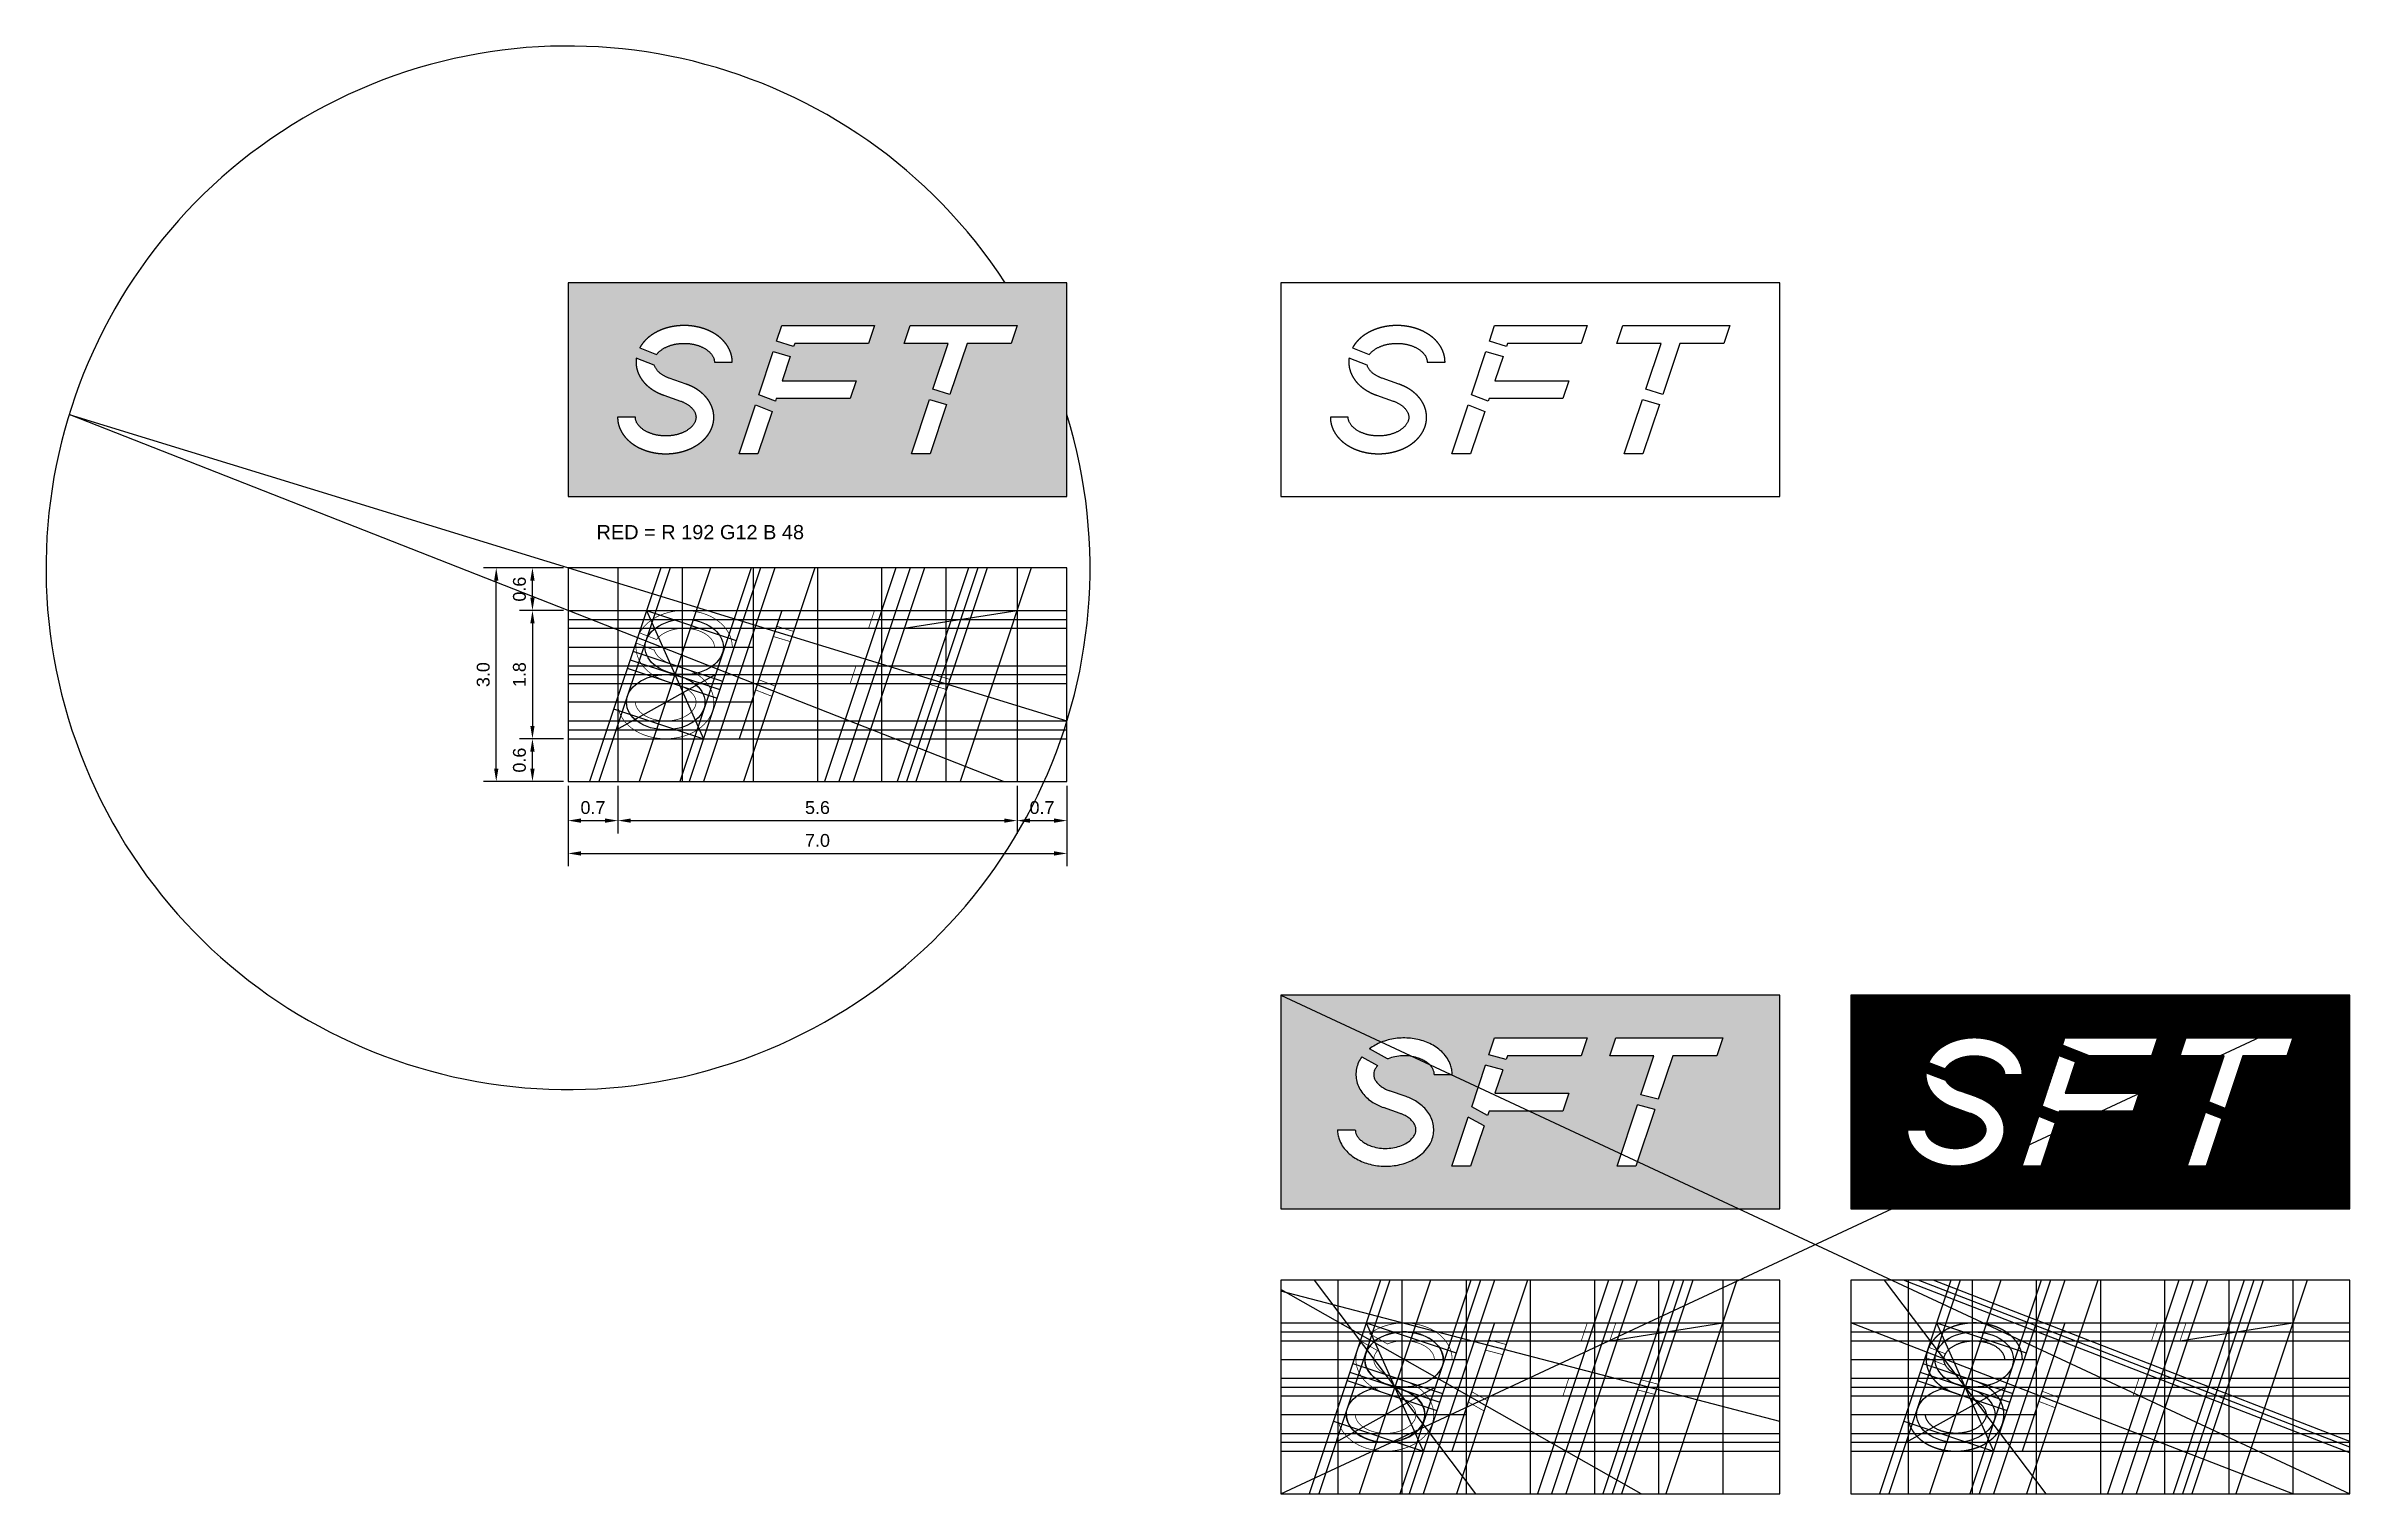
# Model space of a CAD drawing. Extents: x -732 to 2500, y -1000 to 1032.
import ezdxf

# ---------------------------------------------------------------- set-up
doc = ezdxf.new("R2010")
doc.units = 0
doc.header["$MEASUREMENT"] = 0
doc.layers.add('Text 5', color=242, linetype='Continuous')
doc.layers.add('Text 5 Guide', color=254, linetype='Continuous')
doc.styles.get("Standard").update_dxf_attribs({"font": 'arial.ttf'})
doc.dimstyles.new('%', dxfattribs={"dimscale": 100, "dimtxt": 0.18, "dimasz": 0.18, "dimexe": 0.18, "dimexo": 0.0625, "dimgap": 0.09, "dimtad": 1, "dimdec": 1, "dimlfac": 0.01, "dimzin": 0, "dimdsep": 46, "dimtxsty": 'Standard', "dimcen": 0.09, "dimadec": 0, "dimazin": 0, "dimtfac": 1, "dimtdec": 1, "dimtofl": 0, "dimtmove": 0, "dimatfit": 3, "dimfxl": 0, "dimtolj": 1, "dimtzin": 0, "dimarcsym": 0})

msp = doc.modelspace()

# ---------------------------------------------------------------- texts
at = {"insert": (40, 360), "char_height": 20, "attachment_point": 1}
msp.add_mtext_dynamic_manual_height_columns('RED = R 192 G12 B 48', width=39295.3719, gutter_width=2975.51, heights=[0], dxfattribs=at)

# ---------------------------------------------------------------- blocks, each defined once
blk = doc.blocks.new('*D0')
at = {"color": 0, "lineweight": -2}
for p, q in [((0, -6.2), (0, -119)), ((700, -6.2), (700, -119)), ((18, -101), (682, -101))]:
    blk.add_line(p, q, dxfattribs=at)
at = {"color": 0}
for points in [[(18, -98), (18, -104), (0, -101)], [(682, -98), (682, -104), (700, -101)]]:
    blk.add_solid(points, dxfattribs=at)
at = {"layer": 'Defpoints', "color": 0}
for p in [(0, 0), (700, 0), (700, -101)]:
    blk.add_point(p, dxfattribs=at)
at = {"color": 0, "insert": (350, -82.8), "char_height": 18, "attachment_point": 5}
blk.add_mtext('\\A1;7.0', dxfattribs=at)
blk = doc.blocks.new('*D1')
at = {"color": 0, "lineweight": -2}
for p, q in [((-6.3, 300), (-118.7, 300)), ((-100.7, 18), (-100.7, 282)), ((-6.3, 0), (-118.7, 0))]:
    blk.add_line(p, q, dxfattribs=at)
at = {"color": 0}
for points in [[(-103.7, 282), (-97.7, 282), (-100.7, 300)], [(-103.7, 18), (-97.7, 18), (-100.7, 0)]]:
    blk.add_solid(points, dxfattribs=at)
at = {"layer": 'Defpoints', "color": 0}
for p in [(-100.7, 300), (0, 300), (0, 0)]:
    blk.add_point(p, dxfattribs=at)
at = {"color": 0, "insert": (-118.9, 150), "char_height": 18, "attachment_point": 5, "rotation": 90}
blk.add_mtext('\\A1;3.0', dxfattribs=at)
blk = doc.blocks.new('*D2')
at = {"color": 0, "lineweight": -2}
for p, q in [((-6.3, 60), (-67.9, 60)), ((-49.9, 18), (-49.9, 42)), ((-6.3, 0), (-67.9, 0))]:
    blk.add_line(p, q, dxfattribs=at)
at = {"color": 0}
for points in [[(-52.9, 42), (-46.9, 42), (-49.9, 60)], [(-52.9, 18), (-46.9, 18), (-49.9, 0)]]:
    blk.add_solid(points, dxfattribs=at)
at = {"layer": 'Defpoints', "color": 0}
for p in [(-49.9, 60), (0, 60), (0, 0)]:
    blk.add_point(p, dxfattribs=at)
at = {"color": 0, "insert": (-68.1, 30), "char_height": 18, "attachment_point": 5, "rotation": 90}
blk.add_mtext('\\A1;0.6', dxfattribs=at)
blk = doc.blocks.new('*D3')
at = {"color": 0, "lineweight": -2}
for p, q in [((-6.3, 300), (-67.9, 300)), ((-49.9, 258), (-49.9, 282)), ((-6.3, 240), (-67.9, 240))]:
    blk.add_line(p, q, dxfattribs=at)
at = {"color": 0}
for points in [[(-52.9, 282), (-46.9, 282), (-49.9, 300)], [(-52.9, 258), (-46.9, 258), (-49.9, 240)]]:
    blk.add_solid(points, dxfattribs=at)
at = {"layer": 'Defpoints', "color": 0}
for p in [(-49.9, 300), (0, 300), (0, 240)]:
    blk.add_point(p, dxfattribs=at)
at = {"color": 0, "insert": (-68.1, 270), "char_height": 18, "attachment_point": 5, "rotation": 90}
blk.add_mtext('\\A1;0.6', dxfattribs=at)
blk = doc.blocks.new('*D4')
at = {"color": 0, "lineweight": -2}
for p, q in [((-6.3, 240), (-67.9, 240)), ((-49.9, 222), (-49.9, 78)), ((-6.3, 60), (-67.9, 60))]:
    blk.add_line(p, q, dxfattribs=at)
at = {"color": 0}
for points in [[(-52.9, 222), (-46.9, 222), (-49.9, 240)], [(-52.9, 78), (-46.9, 78), (-49.9, 60)]]:
    blk.add_solid(points, dxfattribs=at)
at = {"layer": 'Defpoints', "color": 0}
for p in [(0, 240), (-49.9, 60), (0, 60)]:
    blk.add_point(p, dxfattribs=at)
at = {"color": 0, "insert": (-68.1, 150), "char_height": 18, "attachment_point": 5, "rotation": 90}
blk.add_mtext('\\A1;1.8', dxfattribs=at)
blk = doc.blocks.new('*D5')
at = {"color": 0, "lineweight": -2}
for p, q in [((0, -6.2), (0, -72.9)), ((70, -6.2), (70, -72.9)), ((18, -54.9), (52, -54.9))]:
    blk.add_line(p, q, dxfattribs=at)
at = {"color": 0}
for points in [[(18, -51.9), (18, -57.9), (0, -54.9)], [(52, -51.9), (52, -57.9), (70, -54.9)]]:
    blk.add_solid(points, dxfattribs=at)
at = {"layer": 'Defpoints', "color": 0}
for p in [(0, 0), (70, 0), (70, -54.9)]:
    blk.add_point(p, dxfattribs=at)
at = {"color": 0, "insert": (35, -36.7), "char_height": 18, "attachment_point": 5}
blk.add_mtext('\\A1;0.7', dxfattribs=at)
blk = doc.blocks.new('*D6')
at = {"color": 0, "lineweight": -2}
for p, q in [((70, -6.2), (70, -72.9)), ((630, -6.2), (630, -72.9)), ((88, -54.9), (612, -54.9))]:
    blk.add_line(p, q, dxfattribs=at)
at = {"color": 0}
for points in [[(88, -51.9), (88, -57.9), (70, -54.9)], [(612, -51.9), (612, -57.9), (630, -54.9)]]:
    blk.add_solid(points, dxfattribs=at)
at = {"layer": 'Defpoints', "color": 0}
for p in [(70, 0), (630, 0), (630, -54.9)]:
    blk.add_point(p, dxfattribs=at)
at = {"color": 0, "insert": (350, -36.7), "char_height": 18, "attachment_point": 5}
blk.add_mtext('\\A1;5.6', dxfattribs=at)
blk = doc.blocks.new('*D7')
at = {"color": 0, "lineweight": -2}
for p, q in [((630, -6.2), (630, -72.9)), ((700, -6.2), (700, -72.9)), ((648, -54.9), (682, -54.9))]:
    blk.add_line(p, q, dxfattribs=at)
at = {"color": 0}
for points in [[(648, -51.9), (648, -57.9), (630, -54.9)], [(682, -51.9), (682, -57.9), (700, -54.9)]]:
    blk.add_solid(points, dxfattribs=at)
at = {"layer": 'Defpoints', "color": 0}
for p in [(630, 0), (700, 0), (700, -54.9)]:
    blk.add_point(p, dxfattribs=at)
at = {"color": 0, "insert": (665, -36.7), "char_height": 18, "attachment_point": 5}
blk.add_mtext('\\A1;0.7', dxfattribs=at)

# ---------------------------------------------------------------- dimensions: what is measured, and where the dimension line sits
for base, p1, p2, picture, middle in [((-100.71, 300), (0, 0), (0, 300), '*D1', (-118.91, 150)), ((-49.91, 300), (0, 240), (0, 300), '*D3', (-68.1, 270)), ((-49.91, 60), (0, 240), (0, 60), '*D4', (-68.1, 150)), ((-49.91, 60), (0, 0), (0, 60), '*D2', (-68.1, 30))]:
    dim = msp.add_linear_dim(base=base, p1=p1, p2=p2, angle=90, dimstyle='%')
    dim.commit()
    dim.dimension.update_dxf_attribs({"geometry": picture, "text_midpoint": middle})
for base, p1, p2, picture, middle in [((700, -101.04), (0, 0), (700, 0), '*D0', (350, -82.85)), ((70, -54.88), (0, 0), (70, 0), '*D5', (35, -36.69)), ((630, -54.88), (70, 0), (630, 0), '*D6', (350, -36.69)), ((700, -54.88), (630, 0), (700, 0), '*D7', (665, -36.69))]:
    dim = msp.add_linear_dim(base=base, p1=p1, p2=p2, dimstyle='%')
    dim.commit()
    dim.dimension.update_dxf_attribs({"geometry": picture, "text_midpoint": middle})

# ---------------------------------------------------------------- hatches: boundary and pattern name
at = {"layer": 'Text 5'}
h = msp.add_hatch(color=256, dxfattribs=at)
h.dxf.hatch_style = 1
h.paths.add_polyline_path([(700, 700), (0, 700), (0, 400), (700, 400)])
h.paths.add_polyline_path([(621.67, 615), (559.84, 615), (535.92, 543.24), (512.02, 550.58), (533.49, 615), (471.67, 615), (480, 640), (630, 640)], flags=16)
h.paths.add_polyline_path([(531.18, 529.01), (508.18, 460), (481.82, 460), (507.27, 536.35)], flags=16)
h.paths.add_polyline_path([(421.67, 615), (318.02, 615), (316.56, 610.62), (292.65, 617.96), (300, 640), (430, 640)], flags=16)
h.paths.add_polyline_path([(404.17, 562.5), (395.83, 537.5), (292.19, 537.5), (290.94, 533.76), (267.64, 542.91), (287.85, 603.56), (311.81, 596.38), (300.52, 562.5)], flags=16)
h.paths.add_polyline_path([(286.2, 519.54), (266.35, 460), (240, 460), (262.89, 528.66)], flags=16)
h.paths.add_polyline_path([(205.44, 588.75), (205.37, 590.02), (205.27, 590.89), (205.11, 591.77), (204.92, 592.62), (204.68, 593.43), (204.4, 594.24), (204.07, 595.06), (203.69, 595.89), (203.28, 596.68), (202.85, 597.42), (202.38, 598.17), (201.87, 598.92), (201.34, 599.63), (200.82, 600.29), (200.25, 600.94), (199.66, 601.6), (199.03, 602.25), (198.36, 602.89), (197.66, 603.53), (196.98, 604.12), (196.32, 604.65), (195.64, 605.18), (194.93, 605.7), (194.2, 606.22), (193.45, 606.72), (192.67, 607.21), (191.87, 607.7), (191.05, 608.17), (190.2, 608.63), (189.34, 609.08), (188.52, 609.48), (187.77, 609.84), (187, 610.18), (186.22, 610.52), (185.43, 610.84), (184.62, 611.16), (183.81, 611.46), (182.98, 611.75), (182.14, 612.04), (181.29, 612.31), (180.43, 612.56), (179.56, 612.81), (178.68, 613.04), (177.79, 613.26), (176.89, 613.47), (175.99, 613.67), (175.07, 613.85), (174.16, 614.02), (173.23, 614.18), (172.3, 614.32), (171.37, 614.45), (170.43, 614.57), (169.48, 614.67), (168.53, 614.76), (167.58, 614.83), (166.63, 614.9), (165.67, 614.94), (164.71, 614.98), (163.76, 615), (162.8, 615), (161.84, 614.99), (160.88, 614.97), (159.92, 614.93), (158.97, 614.88), (158.01, 614.82), (157.06, 614.74), (156.12, 614.65), (155.17, 614.54), (154.23, 614.42), (153.3, 614.29), (152.37, 614.14), (151.45, 613.98), (150.53, 613.81), (149.62, 613.62), (148.72, 613.42), (147.82, 613.21), (146.94, 612.99), (146.06, 612.75), (145.19, 612.5), (144.33, 612.24), (143.49, 611.97), (142.65, 611.68), (141.82, 611.39), (141.01, 611.08), (140.21, 610.76), (139.42, 610.44), (138.64, 610.1), (137.88, 609.75), (137.13, 609.39), (136.32, 608.99), (135.45, 608.54), (134.61, 608.07), (133.79, 607.6), (133, 607.11), (132.23, 606.62), (131.48, 606.11), (130.75, 605.59), (130.05, 605.07), (129.37, 604.54), (128.72, 604), (128.1, 603.46), (127.45, 602.87), (126.78, 602.22), (126.15, 601.57), (125.56, 600.92), (125, 600.26), (124.48, 599.61), (124.22, 599.26), (100.55, 608.56), (101.28, 609.84), (102.02, 611.06), (102.79, 612.25), (103.6, 613.42), (104.45, 614.58), (105.33, 615.7), (106.24, 616.81), (107.19, 617.89), (108.17, 618.94), (109.18, 619.98), (110.22, 620.99), (111.29, 621.97), (112.39, 622.93), (113.51, 623.87), (114.66, 624.78), (115.84, 625.66), (117.04, 626.52), (118.26, 627.36), (119.51, 628.16), (120.78, 628.95), (122.07, 629.7), (123.38, 630.43), (124.72, 631.14), (126.07, 631.82), (127.44, 632.47), (128.83, 633.1), (130.23, 633.7), (131.65, 634.27), (133.09, 634.82), (134.54, 635.33), (136.01, 635.83), (137.49, 636.29), (138.98, 636.73), (140.48, 637.14), (142, 637.52), (143.53, 637.88), (145.06, 638.21), (146.6, 638.51), (148.16, 638.79), (149.71, 639.03), (151.28, 639.25), (152.85, 639.44), (154.43, 639.6), (156.01, 639.74), (157.59, 639.85), (159.18, 639.93), (160.76, 639.98), (162.35, 640), (163.94, 640), (165.53, 639.97), (167.12, 639.91), (168.71, 639.82), (170.29, 639.7), (171.87, 639.56), (173.44, 639.39), (175.01, 639.19), (176.57, 638.96), (178.13, 638.71), (179.68, 638.43), (181.22, 638.12), (182.75, 637.78), (184.28, 637.42), (185.79, 637.02), (187.29, 636.6), (188.78, 636.16), (190.25, 635.69), (191.72, 635.19), (193.16, 634.66), (194.6, 634.1), (196.01, 633.52), (197.41, 632.92), (198.8, 632.28), (200.16, 631.62), (201.51, 630.94), (202.84, 630.22), (204.14, 629.49), (205.43, 628.72), (206.69, 627.93), (207.93, 627.12), (209.15, 626.27), (210.34, 625.41), (211.51, 624.51), (212.65, 623.6), (213.77, 622.65), (214.86, 621.69), (215.92, 620.7), (216.95, 619.68), (217.95, 618.64), (218.92, 617.57), (219.86, 616.49), (220.76, 615.38), (221.64, 614.24), (222.47, 613.09), (223.27, 611.91), (224.03, 610.71), (224.76, 609.49), (225.45, 608.25), (226.09, 606.99), (226.7, 605.71), (227.26, 604.41), (227.78, 603.1), (228.25, 601.77), (228.68, 600.43), (229.07, 599.07), (229.41, 597.71), (229.7, 596.33), (229.94, 594.94), (230.13, 593.55), (230.28, 592.15), (230.37, 590.74), (230.44, 588.75)], flags=16)
h.paths.add_polyline_path([(94.56, 511.25), (94.63, 509.98), (94.73, 509.11), (94.89, 508.23), (95.08, 507.38), (95.32, 506.57), (95.6, 505.76), (95.93, 504.94), (96.31, 504.11), (96.72, 503.32), (97.15, 502.58), (97.62, 501.83), (98.13, 501.08), (98.66, 500.37), (99.18, 499.71), (99.75, 499.06), (100.34, 498.4), (100.97, 497.75), (101.64, 497.11), (102.34, 496.47), (103.02, 495.88), (103.68, 495.35), (104.36, 494.82), (105.07, 494.3), (105.8, 493.78), (106.55, 493.28), (107.33, 492.79), (108.13, 492.3), (108.95, 491.83), (109.8, 491.37), (110.66, 490.92), (111.48, 490.52), (112.23, 490.16), (113, 489.82), (113.78, 489.48), (114.57, 489.16), (115.38, 488.84), (116.19, 488.54), (117.02, 488.25), (117.86, 487.96), (118.71, 487.69), (119.57, 487.44), (120.44, 487.19), (121.32, 486.96), (122.21, 486.74), (123.11, 486.53), (124.01, 486.33), (124.93, 486.15), (125.84, 485.98), (126.77, 485.82), (127.7, 485.68), (128.63, 485.55), (129.57, 485.43), (130.52, 485.33), (131.47, 485.24), (132.42, 485.17), (133.37, 485.1), (134.33, 485.06), (135.29, 485.02), (136.24, 485), (137.2, 485), (138.16, 485.01), (139.12, 485.03), (140.08, 485.07), (141.03, 485.12), (141.99, 485.18), (142.94, 485.26), (143.88, 485.35), (144.83, 485.46), (145.77, 485.58), (146.7, 485.71), (147.63, 485.86), (148.55, 486.02), (149.47, 486.19), (150.38, 486.38), (151.28, 486.58), (152.18, 486.79), (153.06, 487.01), (153.94, 487.25), (154.81, 487.5), (155.67, 487.76), (156.51, 488.03), (157.35, 488.32), (158.18, 488.61), (158.99, 488.92), (159.79, 489.24), (160.58, 489.56), (161.36, 489.9), (162.12, 490.25), (162.87, 490.61), (163.68, 491.01), (164.55, 491.46), (165.39, 491.93), (166.21, 492.4), (167, 492.89), (167.77, 493.38), (168.52, 493.89), (169.25, 494.41), (169.95, 494.93), (170.63, 495.46), (171.28, 496), (171.9, 496.54), (172.55, 497.13), (173.22, 497.78), (173.85, 498.43), (174.44, 499.08), (175, 499.74), (175.52, 500.39), (176.05, 501.1), (176.56, 501.85), (177.03, 502.6), (177.46, 503.35), (177.84, 504.09), (178.21, 504.87), (178.54, 505.69), (178.83, 506.5), (179.06, 507.31), (179.27, 508.16), (179.43, 509.04), (179.53, 509.92), (179.58, 510.79), (179.58, 511.66), (179.53, 512.54), (179.43, 513.41), (179.28, 514.3), (179.08, 515.14), (178.84, 515.95), (178.56, 516.76), (178.23, 517.58), (177.84, 518.41), (177.43, 519.2), (177, 519.95), (176.53, 520.7), (176.02, 521.45), (175.49, 522.15), (174.96, 522.81), (174.4, 523.47), (173.8, 524.12), (173.17, 524.77), (172.5, 525.41), (171.8, 526.05), (171.12, 526.64), (170.46, 527.17), (169.78, 527.7), (169.07, 528.22), (168.34, 528.74), (167.58, 529.24), (166.81, 529.74), (166, 530.22), (165.18, 530.69), (164.33, 531.15), (163.47, 531.6), (162.65, 532), (161.9, 532.36), (161.13, 532.7), (160.35, 533.04), (159.56, 533.36), (158.75, 533.67), (157.89, 533.99), (133.64, 542.49), (132.25, 543), (130.82, 543.56), (129.41, 544.15), (128.01, 544.77), (126.64, 545.41), (125.28, 546.07), (123.94, 546.77), (122.61, 547.49), (121.31, 548.23), (120.04, 549.01), (118.78, 549.8), (117.54, 550.63), (116.33, 551.48), (115.15, 552.35), (113.99, 553.25), (112.85, 554.18), (111.74, 555.13), (110.66, 556.1), (109.61, 557.1), (108.59, 558.12), (107.6, 559.17), (106.63, 560.24), (105.71, 561.34), (104.81, 562.45), (103.95, 563.59), (103.12, 564.76), (102.34, 565.94), (101.58, 567.15), (100.87, 568.37), (100.19, 569.62), (99.56, 570.88), (98.97, 572.17), (98.42, 573.47), (97.91, 574.79), (97.45, 576.12), (97.03, 577.47), (96.66, 578.83), (96.34, 580.2), (96.06, 581.58), (95.83, 582.97), (95.65, 584.36), (95.52, 585.76), (95.44, 587.17), (95.41, 588.57), (95.43, 589.98), (95.5, 591.39), (95.62, 592.79), (95.8, 594.31), (121.04, 584.39), (121.44, 583.24), (121.77, 582.42), (122.16, 581.59), (122.57, 580.8), (123, 580.05), (123.47, 579.3), (123.98, 578.55), (124.51, 577.85), (125.04, 577.19), (125.6, 576.53), (126.2, 575.88), (126.83, 575.23), (127.5, 574.59), (128.2, 573.95), (128.88, 573.36), (129.54, 572.83), (130.22, 572.3), (130.93, 571.78), (131.66, 571.26), (132.42, 570.76), (133.19, 570.26), (134, 569.78), (134.82, 569.31), (135.67, 568.85), (136.53, 568.4), (137.35, 568), (138.1, 567.64), (138.87, 567.3), (139.65, 566.96), (140.44, 566.64), (141.25, 566.33), (142.11, 566.01), (166.36, 557.51), (167.75, 557), (169.18, 556.44), (170.59, 555.85), (171.99, 555.23), (173.36, 554.59), (174.72, 553.93), (176.06, 553.23), (177.39, 552.51), (178.69, 551.77), (179.96, 550.99), (181.22, 550.2), (182.46, 549.37), (183.67, 548.52), (184.85, 547.65), (186.01, 546.75), (187.15, 545.82), (188.26, 544.87), (189.34, 543.9), (190.39, 542.9), (191.41, 541.88), (192.4, 540.83), (193.37, 539.76), (194.29, 538.66), (195.19, 537.55), (196.05, 536.41), (196.88, 535.24), (197.66, 534.06), (198.42, 532.85), (199.13, 531.63), (199.81, 530.38), (200.44, 529.12), (201.03, 527.83), (201.58, 526.53), (202.09, 525.21), (202.55, 523.88), (202.97, 522.53), (203.34, 521.17), (203.66, 519.8), (203.94, 518.42), (204.17, 517.03), (204.35, 515.64), (204.48, 514.24), (204.56, 512.83), (204.59, 511.43), (204.57, 510.02), (204.5, 508.61), (204.38, 507.21), (204.22, 505.81), (204, 504.42), (203.74, 503.04), (203.42, 501.67), (203.06, 500.3), (202.66, 498.95), (202.21, 497.62), (201.71, 496.3), (201.17, 494.99), (200.59, 493.7), (199.97, 492.43), (199.3, 491.18), (198.6, 489.95), (197.86, 488.74), (197.08, 487.55), (196.26, 486.38), (195.41, 485.24), (194.52, 484.11), (193.6, 483.01), (192.65, 481.93), (191.66, 480.88), (190.65, 479.85), (189.6, 478.85), (188.53, 477.87), (187.43, 476.91), (186.3, 475.98), (185.15, 475.07), (183.97, 474.19), (182.76, 473.34), (181.53, 472.51), (180.28, 471.7), (179.01, 470.93), (177.71, 470.17), (176.4, 469.45), (175.06, 468.75), (173.7, 468.07), (172.33, 467.42), (170.94, 466.8), (169.53, 466.21), (168.11, 465.64), (166.67, 465.1), (165.21, 464.58), (163.74, 464.09), (162.26, 463.63), (160.77, 463.2), (159.26, 462.79), (157.75, 462.41), (156.22, 462.06), (154.68, 461.74), (153.14, 461.44), (151.59, 461.17), (150.03, 460.93), (148.46, 460.72), (146.89, 460.53), (145.31, 460.37), (143.73, 460.24), (142.15, 460.14), (140.56, 460.06), (138.97, 460.02), (137.38, 460), (135.79, 460.01), (134.2, 460.04), (132.62, 460.11), (131.03, 460.2), (129.45, 460.32), (127.87, 460.47), (126.3, 460.64), (124.73, 460.85), (123.17, 461.08), (121.61, 461.34), (120.06, 461.62), (118.52, 461.94), (116.99, 462.28), (115.47, 462.65), (113.96, 463.04), (112.46, 463.47), (110.98, 463.92), (109.5, 464.4), (108.04, 464.9), (106.6, 465.43), (105.17, 465.99), (103.75, 466.58), (102.35, 467.19), (100.97, 467.82), (99.61, 468.49), (98.27, 469.18), (96.95, 469.9), (95.64, 470.64), (94.36, 471.41), (93.1, 472.2), (91.86, 473.02), (90.65, 473.87), (89.46, 474.74), (88.3, 475.64), (87.16, 476.56), (86.05, 477.51), (84.96, 478.48), (83.91, 479.47), (82.88, 480.49), (81.88, 481.54), (80.92, 482.61), (79.99, 483.7), (79.09, 484.81), (78.22, 485.95), (77.39, 487.11), (76.6, 488.29), (75.84, 489.49), (75.12, 490.72), (74.44, 491.96), (73.8, 493.23), (73.21, 494.51), (72.65, 495.81), (72.14, 497.12), (71.67, 498.45), (71.25, 499.8), (70.87, 501.15), (70.54, 502.52), (70.26, 503.9), (70.03, 505.29), (69.84, 506.69), (69.7, 508.09), (69.62, 509.49), (69.57, 511.25)], flags=16)
h = msp.add_hatch(color=256, dxfattribs=at)
h.dxf.hatch_style = 1
h.paths.add_polyline_path([(1700, -300), (1000, -300), (1000, -600), (1700, -600)])
h.paths.add_polyline_path([(1611.67, -385), (1549.84, -385), (1529.5, -446.04), (1505.26, -439.7), (1523.49, -385), (1461.67, -385), (1470, -360), (1620, -360)], flags=16)
h.paths.add_polyline_path([(1524.74, -460.3), (1498.18, -540), (1471.82, -540), (1500.5, -453.96)], flags=16)
h.paths.add_polyline_path([(1421.67, -385), (1318.02, -385), (1316.28, -390.23), (1292.04, -383.88), (1300, -360), (1430, -360)], flags=16)
h.paths.add_polyline_path([(1404.17, -437.5), (1395.83, -462.5), (1292.19, -462.5), (1290.01, -469.02), (1267.85, -456.45), (1287.29, -398.14), (1311.52, -404.49), (1300.52, -437.5)], flags=16)
h.paths.add_polyline_path([(1285.18, -483.52), (1266.35, -540), (1240, -540), (1263.02, -470.95)], flags=16)
edge = h.paths.add_edge_path(flags=16)
edge.add_line((1240.42, -411.25), (1215.42, -411.25))
edge.add_spline(control_points=[(1215.42, -411.25), (1215.42, -410.1), (1215.28, -408.94), (1214.73, -406.59), (1214.31, -405.4), (1213.12, -402.96), (1212.36, -401.71), (1210.46, -399.23), (1209.33, -397.99), (1206.68, -395.57), (1205.16, -394.4), (1201.79, -392.2), (1199.93, -391.17), (1195.93, -389.31), (1193.78, -388.48), (1188.35, -386.77), (1184.95, -386.02), (1177.94, -385.1), (1174.35, -384.92), (1167.2, -385.15), (1163.65, -385.56), (1156.84, -386.94), (1153.59, -387.9), (1150.29, -389.2), (1149.98, -389.33), (1149.68, -389.45)], knot_values=[3.1415927, 3.1415927, 3.1415927, 3.1415927, 3.3062091, 3.3062091, 3.4708255, 3.4708255, 3.6354419, 3.6354419, 3.8000583, 3.8000583, 3.9646748, 3.9646748, 4.1292912, 4.1292912, 4.2939076, 4.2939076, 4.5263851, 4.5263851, 4.7588626, 4.7588626, 4.9913401, 4.9913401, 5.2238176, 5.2238176, 5.2476857, 5.2476857, 5.2476857, 5.2476857], degree=3, periodic=0)
edge.add_line((1149.68, -389.45), (1124.63, -375.25))
edge.add_spline(control_points=[(1124.63, -375.25), (1129.48, -371.51), (1134.99, -368.42), (1147.2, -363.49), (1153.96, -361.74), (1167.82, -359.87), (1174.92, -359.75), (1188.87, -361.15), (1195.72, -362.66), (1208.55, -367.27), (1214.55, -370.37), (1222.61, -376.25), (1225.2, -378.49), (1229.88, -383.38), (1231.97, -386.02), (1235.52, -391.66), (1236.99, -394.65), (1238.85, -399.93), (1239.44, -402.16), (1240.22, -406.67), (1240.42, -408.96), (1240.42, -411.25)], knot_values=[3.1415927, 3.1415927, 3.1415927, 3.1415927, 3.4531482, 3.4531482, 3.7837, 3.7837, 4.1142518, 4.1142518, 4.4448036, 4.4448036, 4.7753554, 4.7753554, 4.9504812, 4.9504812, 5.125607, 5.125607, 5.3007328, 5.3007328, 5.4223265, 5.4223265, 5.5439202, 5.5439202, 5.5439202, 5.5439202], degree=3, periodic=0)
edge = h.paths.add_edge_path(flags=16)
edge.add_spline(control_points=[(1175.7, -442.25), (1181.09, -444.14), (1186.18, -446.58), (1193.56, -451.3), (1196.14, -453.25), (1200.91, -457.49), (1203.09, -459.79), (1206.96, -464.71), (1208.65, -467.34), (1211.45, -472.87), (1212.55, -475.78), (1214.08, -481.75), (1214.51, -484.83), (1214.64, -490.99), (1214.34, -494.07), (1213.06, -500.11), (1212.08, -503.05), (1209.18, -509.37), (1207.1, -512.68), (1202.2, -518.77), (1199.37, -521.55), (1191.19, -528.11), (1185.37, -531.43), (1172.8, -536.51), (1166.04, -538.26), (1152.18, -540.13), (1145.08, -540.25), (1131.13, -538.85), (1124.28, -537.34), (1111.45, -532.73), (1105.45, -529.63), (1097.39, -523.75), (1094.8, -521.51), (1090.12, -516.62), (1088.03, -513.98), (1084.48, -508.34), (1083.01, -505.35), (1081.15, -500.07), (1080.56, -497.84), (1079.78, -493.33), (1079.58, -491.04), (1079.58, -488.75)], knot_values=[3.1415927, 3.1415927, 3.1415927, 3.1415927, 3.4179618, 3.4179618, 3.5815915, 3.5815915, 3.7452212, 3.7452212, 3.9088508, 3.9088508, 4.0724805, 4.0724805, 4.2361102, 4.2361102, 4.3997398, 4.3997398, 4.5633695, 4.5633695, 4.7673453, 4.7673453, 4.9713212, 4.9713212, 5.3018729, 5.3018729, 5.6324247, 5.6324247, 5.9629765, 5.9629765, 6.2935283, 6.2935283, 6.6240801, 6.6240801, 6.7992059, 6.7992059, 6.9743317, 6.9743317, 7.1494575, 7.1494575, 7.2710512, 7.2710512, 7.3926449, 7.3926449, 7.3926449, 7.3926449], degree=3, periodic=0)
edge.add_line((1079.58, -488.75), (1104.58, -488.75))
edge.add_spline(control_points=[(1104.58, -488.75), (1104.58, -489.9), (1104.72, -491.06), (1105.27, -493.41), (1105.69, -494.6), (1106.88, -497.04), (1107.64, -498.29), (1109.54, -500.77), (1110.67, -502.01), (1113.32, -504.43), (1114.84, -505.6), (1118.21, -507.8), (1120.07, -508.83), (1124.07, -510.69), (1126.22, -511.52), (1131.65, -513.23), (1135.05, -513.98), (1142.06, -514.9), (1145.65, -515.08), (1152.8, -514.85), (1156.35, -514.44), (1163.16, -513.06), (1166.41, -512.1), (1172.4, -509.73), (1175.14, -508.33), (1179.92, -505.22), (1181.96, -503.53), (1184.94, -500.43), (1186.02, -499.04), (1187.72, -496.28), (1188.35, -494.92), (1189.22, -492.27), (1189.47, -490.97), (1189.64, -488.4), (1189.55, -487.13), (1189.04, -484.52), (1188.6, -483.2), (1187.32, -480.49), (1186.47, -479.1), (1184.3, -476.34), (1182.98, -474.96), (1179.88, -472.3), (1178.1, -471.03), (1174.13, -468.67), (1171.94, -467.59), (1168.88, -466.37), (1168.16, -466.1), (1167.43, -465.85)], knot_values=[3.1415927, 3.1415927, 3.1415927, 3.1415927, 3.3062091, 3.3062091, 3.4708255, 3.4708255, 3.6354419, 3.6354419, 3.8000583, 3.8000583, 3.9646748, 3.9646748, 4.1292912, 4.1292912, 4.2939076, 4.2939076, 4.5263851, 4.5263851, 4.7588626, 4.7588626, 4.9913401, 4.9913401, 5.2238176, 5.2238176, 5.4562951, 5.4562951, 5.6887726, 5.6887726, 5.8720082, 5.8720082, 6.0552437, 6.0552437, 6.2384793, 6.2384793, 6.4217149, 6.4217149, 6.6049504, 6.6049504, 6.788186, 6.788186, 6.9714216, 6.9714216, 7.1546571, 7.1546571, 7.3378927, 7.3378927, 7.3926449, 7.3926449, 7.3926449, 7.3926449], degree=3, periodic=0)
edge.add_line((1167.43, -465.85), (1144.3, -457.75))
edge.add_spline(control_points=[(1144.3, -457.75), (1138.91, -455.86), (1133.82, -453.42), (1126.44, -448.7), (1123.86, -446.75), (1119.09, -442.51), (1116.91, -440.21), (1113.04, -435.29), (1111.35, -432.66), (1108.55, -427.13), (1107.45, -424.22), (1105.92, -418.25), (1105.49, -415.17), (1105.36, -409.01), (1105.66, -405.93), (1106.94, -399.89), (1107.92, -396.95), (1110.47, -391.41), (1112, -388.8), (1113.78, -386.34)], knot_values=[5.8121149, 5.8121149, 5.8121149, 5.8121149, 6.0884841, 6.0884841, 6.2521138, 6.2521138, 6.4157434, 6.4157434, 6.5793731, 6.5793731, 6.7430028, 6.7430028, 6.9066324, 6.9066324, 7.0702621, 7.0702621, 7.2338917, 7.2338917, 7.3926449, 7.3926449, 7.3926449, 7.3926449], degree=3, periodic=0)
edge.add_line((1113.78, -386.34), (1135.79, -398.82))
edge.add_spline(control_points=[(1135.79, -398.82), (1134.74, -399.99), (1133.85, -401.17), (1132.28, -403.72), (1131.65, -405.08), (1130.78, -407.73), (1130.53, -409.03), (1130.36, -411.6), (1130.45, -412.87), (1130.96, -415.48), (1131.4, -416.8), (1132.68, -419.51), (1133.53, -420.9), (1135.7, -423.66), (1137.02, -425.04), (1140.12, -427.7), (1141.9, -428.97), (1145.87, -431.33), (1148.06, -432.41), (1151.12, -433.63), (1151.84, -433.9), (1152.57, -434.15)], knot_values=[5.7164021, 5.7164021, 5.7164021, 5.7164021, 5.8720082, 5.8720082, 6.0552437, 6.0552437, 6.2384793, 6.2384793, 6.4217149, 6.4217149, 6.6049504, 6.6049504, 6.788186, 6.788186, 6.9714216, 6.9714216, 7.1546571, 7.1546571, 7.3378927, 7.3378927, 7.3926449, 7.3926449, 7.3926449, 7.3926449], degree=3, periodic=0)
edge.add_line((1152.57, -434.15), (1175.7, -442.25))
h = msp.add_hatch(dxfattribs=at)
h.set_pattern_fill('ANSI31', color=256)
h.set_pattern_definition([(45, (1000, -1000), (-0.088388348, 0.088388348), [])])
h.paths.add_polyline_path([(2500, -600), (2500, -300), (1800, -300), (1800, -600)])
h.paths.add_polyline_path([(2092.19, -462.5), (2091.43, -464.77), (2068.09, -455.73), (2091.83, -384.5), (2115.17, -393.54), (2100.52, -437.5), (2204.17, -437.5), (2195.83, -462.5)], flags=16)
h.paths.add_polyline_path([(2066.35, -540), (2040, -540), (2063.34, -469.98), (2086.68, -479.02)], flags=16)
h.paths.add_polyline_path([(2271.82, -540), (2297.16, -463.98), (2320.5, -473.02), (2298.18, -540)], flags=16)
h.paths.add_polyline_path([(1904.58, -488.75), (1904.58, -488.84), (1904.58, -488.92), (1904.59, -489.01), (1904.59, -489.1), (1904.59, -489.19), (1904.59, -489.27), (1904.6, -489.36), (1904.6, -489.45), (1904.6, -489.54), (1904.61, -489.62), (1904.61, -489.71), (1904.62, -489.8), (1904.63, -489.88), (1904.63, -489.97), (1904.64, -490.06), (1904.65, -490.15), (1904.66, -490.23), (1904.67, -490.32), (1904.68, -490.41), (1904.69, -490.5), (1904.7, -490.59), (1904.71, -490.67), (1904.72, -490.76), (1904.73, -490.85), (1904.74, -490.94), (1904.76, -491.02), (1904.77, -491.11), (1904.79, -491.2), (1904.8, -491.29), (1904.82, -491.38), (1904.83, -491.47), (1904.85, -491.55), (1904.87, -491.64), (1904.88, -491.73), (1904.9, -491.82), (1904.92, -491.91), (1904.94, -492), (1904.96, -492.08), (1904.98, -492.17), (1905, -492.26), (1905.02, -492.35), (1905.04, -492.44), (1905.07, -492.53), (1905.09, -492.62), (1905.11, -492.71), (1905.14, -492.8), (1905.16, -492.89), (1905.19, -492.98), (1905.21, -493.07), (1905.24, -493.16), (1905.27, -493.25), (1905.3, -493.34), (1905.32, -493.43), (1905.35, -493.52), (1905.38, -493.61), (1905.41, -493.7), (1905.44, -493.79), (1905.47, -493.88), (1905.51, -493.97), (1905.54, -494.06), (1905.57, -494.15), (1905.6, -494.24), (1905.64, -494.33), (1905.67, -494.42), (1905.71, -494.51), (1905.75, -494.6), (1905.78, -494.69), (1905.82, -494.79), (1905.86, -494.88), (1905.9, -494.97), (1905.93, -495.06), (1905.97, -495.15), (1906.02, -495.24), (1906.06, -495.34), (1906.1, -495.43), (1906.14, -495.52), (1906.18, -495.61), (1906.23, -495.7), (1906.27, -495.8), (1906.32, -495.89), (1906.36, -495.98), (1906.41, -496.07), (1906.45, -496.17), (1906.5, -496.26), (1906.55, -496.35), (1906.6, -496.44), (1906.65, -496.54), (1906.7, -496.63), (1906.75, -496.72), (1906.8, -496.82), (1906.85, -496.91), (1906.91, -497), (1906.96, -497.1), (1907.01, -497.19), (1907.07, -497.28), (1907.12, -497.38), (1907.18, -497.47), (1907.24, -497.56), (1907.29, -497.66), (1907.35, -497.75), (1907.41, -497.84), (1907.47, -497.94), (1907.53, -498.03), (1907.59, -498.12), (1907.65, -498.22), (1907.72, -498.31), (1907.78, -498.41), (1907.84, -498.5), (1907.91, -498.59), (1907.97, -498.69), (1908.04, -498.78), (1908.1, -498.87), (1908.17, -498.97), (1908.24, -499.06), (1908.31, -499.16), (1908.38, -499.25), (1908.45, -499.34), (1908.52, -499.44), (1908.59, -499.53), (1908.66, -499.63), (1908.74, -499.72), (1908.81, -499.81), (1908.88, -499.91), (1908.96, -500), (1909.03, -500.1), (1909.11, -500.19), (1909.19, -500.28), (1909.27, -500.38), (1909.34, -500.47), (1909.42, -500.57), (1909.5, -500.66), (1909.58, -500.75), (1909.67, -500.85), (1909.75, -500.94), (1909.83, -501.03), (1909.92, -501.13), (1910, -501.22), (1910.08, -501.31), (1910.17, -501.41), (1910.26, -501.5), (1910.34, -501.59), (1910.43, -501.69), (1910.52, -501.78), (1910.61, -501.87), (1910.7, -501.97), (1910.79, -502.06), (1910.88, -502.15), (1910.98, -502.24), (1911.07, -502.34), (1911.16, -502.43), (1911.26, -502.52), (1911.35, -502.61), (1911.45, -502.7), (1911.54, -502.8), (1911.64, -502.89), (1911.74, -502.98), (1911.84, -503.07), (1911.94, -503.16), (1912.04, -503.25), (1912.14, -503.35), (1912.24, -503.44), (1912.34, -503.53), (1912.45, -503.62), (1912.55, -503.71), (1912.65, -503.8), (1912.76, -503.89), (1912.86, -503.98), (1912.97, -504.07), (1913.08, -504.16), (1913.19, -504.25), (1913.29, -504.34), (1913.4, -504.43), (1913.51, -504.52), (1913.63, -504.61), (1913.74, -504.69), (1913.85, -504.78), (1913.96, -504.87), (1914.08, -504.96), (1914.19, -505.05), (1914.3, -505.14), (1914.42, -505.22), (1914.54, -505.31), (1914.65, -505.4), (1914.77, -505.48), (1914.89, -505.57), (1915.01, -505.66), (1915.13, -505.74), (1915.25, -505.83), (1915.37, -505.92), (1915.49, -506), (1915.61, -506.09), (1915.74, -506.17), (1915.86, -506.26), (1915.98, -506.34), (1916.11, -506.43), (1916.24, -506.51), (1916.36, -506.59), (1916.49, -506.68), (1916.62, -506.76), (1916.74, -506.84), (1916.87, -506.93), (1917, -507.01), (1917.13, -507.09), (1917.26, -507.17), (1917.4, -507.25), (1917.53, -507.33), (1917.66, -507.42), (1917.79, -507.5), (1917.93, -507.58), (1918.06, -507.66), (1918.2, -507.74), (1918.33, -507.82), (1918.47, -507.9), (1918.61, -507.97), (1918.75, -508.05), (1918.88, -508.13), (1919.02, -508.21), (1919.16, -508.29), (1919.3, -508.36), (1919.44, -508.44), (1919.59, -508.52), (1919.73, -508.59), (1919.87, -508.67), (1920.01, -508.75), (1920.16, -508.82), (1920.3, -508.9), (1920.45, -508.97), (1920.59, -509.04), (1920.74, -509.12), (1920.89, -509.19), (1921.03, -509.27), (1921.18, -509.34), (1921.33, -509.41), (1921.48, -509.48), (1921.63, -509.55), (1921.78, -509.63), (1921.93, -509.7), (1922.08, -509.77), (1922.23, -509.84), (1922.38, -509.91), (1922.54, -509.98), (1922.69, -510.05), (1922.84, -510.11), (1923, -510.18), (1923.15, -510.25), (1923.31, -510.32), (1923.47, -510.38), (1923.62, -510.45), (1923.78, -510.52), (1923.94, -510.58), (1924.09, -510.65), (1924.25, -510.71), (1924.41, -510.78), (1924.57, -510.84), (1924.73, -510.91), (1924.89, -510.97), (1925.05, -511.03), (1925.22, -511.09), (1925.38, -511.16), (1925.54, -511.22), (1925.7, -511.28), (1925.87, -511.34), (1926.03, -511.4), (1926.2, -511.46), (1926.36, -511.52), (1926.53, -511.58), (1926.69, -511.64), (1926.86, -511.7), (1927.02, -511.75), (1927.19, -511.81), (1927.36, -511.87), (1927.53, -511.92), (1927.7, -511.98), (1927.86, -512.03), (1928.03, -512.09), (1928.2, -512.14), (1928.37, -512.2), (1928.54, -512.25), (1928.71, -512.3), (1928.89, -512.36), (1929.06, -512.41), (1929.23, -512.46), (1929.4, -512.51), (1929.58, -512.56), (1929.75, -512.61), (1929.92, -512.66), (1930.1, -512.71), (1930.27, -512.76), (1930.45, -512.81), (1930.62, -512.86), (1930.8, -512.9), (1930.97, -512.95), (1931.15, -513), (1931.33, -513.04), (1931.5, -513.09), (1931.68, -513.13), (1931.86, -513.18), (1932.04, -513.22), (1932.21, -513.26), (1932.39, -513.31), (1932.57, -513.35), (1932.75, -513.39), (1932.93, -513.43), (1933.11, -513.47), (1933.29, -513.51), (1933.47, -513.55), (1933.65, -513.59), (1933.83, -513.63), (1934.02, -513.67), (1934.2, -513.7), (1934.38, -513.74), (1934.56, -513.78), (1934.74, -513.81), (1934.93, -513.85), (1935.11, -513.89), (1935.29, -513.92), (1935.48, -513.95), (1935.66, -513.99), (1935.85, -514.02), (1936.03, -514.05), (1936.21, -514.08), (1936.4, -514.12), (1936.58, -514.15), (1936.77, -514.18), (1936.96, -514.21), (1937.14, -514.24), (1937.33, -514.26), (1937.51, -514.29), (1937.7, -514.32), (1937.89, -514.35), (1938.07, -514.37), (1938.26, -514.4), (1938.45, -514.43), (1938.64, -514.45), (1938.82, -514.48), (1939.01, -514.5), (1939.2, -514.52), (1939.39, -514.54), (1939.58, -514.57), (1939.76, -514.59), (1939.95, -514.61), (1940.14, -514.63), (1940.33, -514.65), (1940.52, -514.67), (1940.71, -514.69), (1940.9, -514.71), (1941.09, -514.72), (1941.28, -514.74), (1941.47, -514.76), (1941.66, -514.77), (1941.85, -514.79), (1942.04, -514.8), (1942.23, -514.82), (1942.42, -514.83), (1942.61, -514.85), (1942.8, -514.86), (1942.99, -514.87), (1943.18, -514.88), (1943.37, -514.89), (1943.56, -514.9), (1943.75, -514.91), (1943.95, -514.92), (1944.14, -514.93), (1944.33, -514.94), (1944.52, -514.95), (1944.71, -514.96), (1944.9, -514.96), (1945.09, -514.97), (1945.29, -514.97), (1945.48, -514.98), (1945.67, -514.98), (1945.86, -514.99), (1946.05, -514.99), (1946.24, -514.99), (1946.44, -515), (1946.63, -515), (1946.82, -515), (1947.01, -515), (1947.2, -515), (1947.39, -515), (1947.59, -515), (1947.78, -515), (1947.97, -514.99), (1948.16, -514.99), (1948.35, -514.99), (1948.55, -514.98), (1948.74, -514.98), (1948.93, -514.97), (1949.12, -514.97), (1949.31, -514.96), (1949.5, -514.96), (1949.69, -514.95), (1949.89, -514.94), (1950.08, -514.93), (1950.27, -514.92), (1950.46, -514.91), (1950.65, -514.9), (1950.84, -514.89), (1951.03, -514.88), (1951.22, -514.87), (1951.41, -514.86), (1951.6, -514.84), (1951.79, -514.83), (1951.99, -514.82), (1952.18, -514.8), (1952.37, -514.79), (1952.56, -514.77), (1952.75, -514.75), (1952.94, -514.74), (1953.13, -514.72), (1953.31, -514.7), (1953.5, -514.68), (1953.69, -514.66), (1953.88, -514.64), (1954.07, -514.62), (1954.26, -514.6), (1954.45, -514.58), (1954.64, -514.56), (1954.83, -514.54), (1955.01, -514.52), (1955.2, -514.49), (1955.39, -514.47), (1955.58, -514.44), (1955.77, -514.42), (1955.95, -514.39), (1956.14, -514.37), (1956.33, -514.34), (1956.51, -514.31), (1956.7, -514.29), (1956.89, -514.26), (1957.07, -514.23), (1957.26, -514.2), (1957.44, -514.17), (1957.63, -514.14), (1957.81, -514.11), (1958, -514.08), (1958.18, -514.04), (1958.37, -514.01), (1958.55, -513.98), (1958.74, -513.95), (1958.92, -513.91), (1959.1, -513.88), (1959.29, -513.84), (1959.47, -513.81), (1959.65, -513.77), (1959.83, -513.73), (1960.02, -513.7), (1960.2, -513.66), (1960.38, -513.62), (1960.56, -513.58), (1960.74, -513.54), (1960.92, -513.5), (1961.1, -513.46), (1961.28, -513.42), (1961.46, -513.38), (1961.64, -513.34), (1961.82, -513.29), (1962, -513.25), (1962.18, -513.21), (1962.35, -513.16), (1962.53, -513.12), (1962.71, -513.08), (1962.88, -513.03), (1963.06, -512.98), (1963.24, -512.94), (1963.41, -512.89), (1963.59, -512.84), (1963.76, -512.8), (1963.94, -512.75), (1964.11, -512.7), (1964.29, -512.65), (1964.46, -512.6), (1964.63, -512.55), (1964.81, -512.5), (1964.98, -512.45), (1965.15, -512.4), (1965.32, -512.34), (1965.49, -512.29), (1965.67, -512.24), (1965.84, -512.18), (1966.01, -512.13), (1966.18, -512.08), (1966.34, -512.02), (1966.51, -511.96), (1966.68, -511.91), (1966.85, -511.85), (1967.02, -511.8), (1967.18, -511.74), (1967.35, -511.68), (1967.52, -511.62), (1967.68, -511.56), (1967.85, -511.5), (1968.01, -511.45), (1968.18, -511.39), (1968.34, -511.33), (1968.5, -511.26), (1968.67, -511.2), (1968.83, -511.14), (1968.99, -511.08), (1969.15, -511.02), (1969.31, -510.95), (1969.47, -510.89), (1969.63, -510.83), (1969.79, -510.76), (1969.95, -510.7), (1970.11, -510.63), (1970.27, -510.57), (1970.43, -510.5), (1970.58, -510.43), (1970.74, -510.37), (1970.9, -510.3), (1971.05, -510.23), (1971.21, -510.17), (1971.36, -510.1), (1971.51, -510.03), (1971.67, -509.96), (1971.82, -509.89), (1971.97, -509.82), (1972.12, -509.75), (1972.27, -509.68), (1972.43, -509.61), (1972.58, -509.54), (1972.72, -509.46), (1972.87, -509.39), (1973.02, -509.32), (1973.17, -509.25), (1973.32, -509.17), (1973.46, -509.1), (1973.61, -509.03), (1973.76, -508.95), (1973.9, -508.88), (1974.04, -508.8), (1974.19, -508.73), (1974.33, -508.65), (1974.47, -508.57), (1974.62, -508.5), (1974.76, -508.42), (1974.9, -508.34), (1975.04, -508.27), (1975.18, -508.19), (1975.32, -508.11), (1975.45, -508.03), (1975.59, -507.95), (1975.73, -507.88), (1975.87, -507.8), (1976, -507.72), (1976.14, -507.64), (1976.27, -507.56), (1976.41, -507.48), (1976.54, -507.4), (1976.67, -507.31), (1976.8, -507.23), (1976.93, -507.15), (1977.07, -507.07), (1977.2, -506.99), (1977.33, -506.91), (1977.45, -506.82), (1977.58, -506.74), (1977.71, -506.66), (1977.84, -506.57), (1977.96, -506.49), (1978.09, -506.4), (1978.21, -506.32), (1978.34, -506.24), (1978.46, -506.15), (1978.58, -506.07), (1978.71, -505.98), (1978.83, -505.89), (1978.95, -505.81), (1979.07, -505.72), (1979.19, -505.64), (1979.31, -505.55), (1979.42, -505.46), (1979.54, -505.38), (1979.66, -505.29), (1979.78, -505.2), (1979.89, -505.11), (1980.01, -505.03), (1980.12, -504.94), (1980.23, -504.85), (1980.35, -504.76), (1980.46, -504.67), (1980.57, -504.58), (1980.68, -504.5), (1980.79, -504.41), (1980.9, -504.32), (1981.01, -504.23), (1981.11, -504.14), (1981.22, -504.05), (1981.33, -503.96), (1981.43, -503.87), (1981.54, -503.78), (1981.64, -503.69), (1981.75, -503.6), (1981.85, -503.51), (1981.95, -503.41), (1982.05, -503.32), (1982.15, -503.23), (1982.25, -503.14), (1982.35, -503.05), (1982.45, -502.96), (1982.55, -502.87), (1982.65, -502.77), (1982.74, -502.68), (1982.84, -502.59), (1982.93, -502.5), (1983.03, -502.41), (1983.12, -502.31), (1983.21, -502.22), (1983.31, -502.13), (1983.4, -502.04), (1983.49, -501.94), (1983.58, -501.85), (1983.67, -501.76), (1983.76, -501.66), (1983.84, -501.57), (1983.93, -501.48), (1984.02, -501.38), (1984.1, -501.29), (1984.19, -501.2), (1984.27, -501.1), (1984.36, -501.01), (1984.44, -500.92), (1984.52, -500.82), (1984.6, -500.73), (1984.68, -500.64), (1984.76, -500.54), (1984.84, -500.45), (1984.92, -500.35), (1985, -500.26), (1985.07, -500.17), (1985.15, -500.07), (1985.23, -499.98), (1985.3, -499.89), (1985.38, -499.79), (1985.45, -499.7), (1985.52, -499.6), (1985.59, -499.51), (1985.67, -499.42), (1985.74, -499.32), (1985.81, -499.23), (1985.87, -499.13), (1985.94, -499.04), (1986.01, -498.95), (1986.08, -498.85), (1986.14, -498.76), (1986.21, -498.66), (1986.28, -498.57), (1986.34, -498.48), (1986.4, -498.38), (1986.47, -498.29), (1986.53, -498.19), (1986.59, -498.1), (1986.65, -498.01), (1986.71, -497.91), (1986.77, -497.82), (1986.83, -497.73), (1986.89, -497.63), (1986.94, -497.54), (1987, -497.45), (1987.06, -497.35), (1987.11, -497.26), (1987.17, -497.17), (1987.22, -497.07), (1987.27, -496.98), (1987.33, -496.89), (1987.38, -496.79), (1987.43, -496.7), (1987.48, -496.61), (1987.53, -496.51), (1987.58, -496.42), (1987.63, -496.33), (1987.68, -496.24), (1987.72, -496.14), (1987.77, -496.05), (1987.82, -495.96), (1987.86, -495.87), (1987.91, -495.77), (1987.95, -495.68), (1987.99, -495.59), (1988.04, -495.5), (1988.08, -495.41), (1988.12, -495.31), (1988.16, -495.22), (1988.2, -495.13), (1988.24, -495.04), (1988.28, -494.95), (1988.32, -494.85), (1988.36, -494.76), (1988.39, -494.67), (1988.43, -494.58), (1988.47, -494.49), (1988.5, -494.4), (1988.54, -494.31), (1988.57, -494.22), (1988.6, -494.13), (1988.64, -494.04), (1988.67, -493.94), (1988.7, -493.85), (1988.73, -493.76), (1988.76, -493.67), (1988.79, -493.58), (1988.82, -493.49), (1988.85, -493.4), (1988.88, -493.31), (1988.91, -493.22), (1988.93, -493.13), (1988.96, -493.04), (1988.99, -492.95), (1989.01, -492.86), (1989.04, -492.78), (1989.06, -492.69), (1989.08, -492.6), (1989.11, -492.51), (1989.13, -492.42), (1989.15, -492.33), (1989.17, -492.24), (1989.19, -492.15), (1989.21, -492.06), (1989.23, -491.97), (1989.25, -491.89), (1989.27, -491.8), (1989.29, -491.71), (1989.31, -491.62), (1989.32, -491.53), (1989.34, -491.44), (1989.35, -491.36), (1989.37, -491.27), (1989.38, -491.18), (1989.4, -491.09), (1989.41, -491), (1989.43, -490.91), (1989.44, -490.83), (1989.45, -490.74), (1989.46, -490.65), (1989.47, -490.56), (1989.48, -490.48), (1989.49, -490.39), (1989.5, -490.3), (1989.51, -490.21), (1989.52, -490.13), (1989.53, -490.04), (1989.53, -489.95), (1989.54, -489.86), (1989.55, -489.78), (1989.55, -489.69), (1989.56, -489.6), (1989.56, -489.51), (1989.57, -489.43), (1989.57, -489.34), (1989.57, -489.25), (1989.58, -489.16), (1989.58, -489.08), (1989.58, -488.99), (1989.58, -488.9), (1989.58, -488.82), (1989.58, -488.73), (1989.58, -488.64), (1989.58, -488.55), (1989.58, -488.47), (1989.58, -488.38), (1989.58, -488.29), (1989.57, -488.2), (1989.57, -488.12), (1989.57, -488.03), (1989.56, -487.94), (1989.56, -487.86), (1989.55, -487.77), (1989.55, -487.68), (1989.54, -487.59), (1989.53, -487.51), (1989.52, -487.42), (1989.52, -487.33), (1989.51, -487.24), (1989.5, -487.16), (1989.49, -487.07), (1989.48, -486.98), (1989.47, -486.89), (1989.46, -486.81), (1989.44, -486.72), (1989.43, -486.63), (1989.42, -486.54), (1989.41, -486.45), (1989.39, -486.37), (1989.38, -486.28), (1989.36, -486.19), (1989.35, -486.1), (1989.33, -486.01), (1989.31, -485.92), (1989.3, -485.84), (1989.28, -485.75), (1989.26, -485.66), (1989.24, -485.57), (1989.22, -485.48), (1989.2, -485.39), (1989.18, -485.3), (1989.16, -485.22), (1989.14, -485.13), (1989.12, -485.04), (1989.09, -484.95), (1989.07, -484.86), (1989.05, -484.77), (1989.02, -484.68), (1989, -484.59), (1988.97, -484.5), (1988.95, -484.41), (1988.92, -484.32), (1988.89, -484.23), (1988.86, -484.14), (1988.84, -484.05), (1988.81, -483.96), (1988.78, -483.87), (1988.75, -483.78), (1988.72, -483.69), (1988.69, -483.6), (1988.65, -483.51), (1988.62, -483.42), (1988.59, -483.33), (1988.55, -483.24), (1988.52, -483.15), (1988.48, -483.06), (1988.45, -482.96), (1988.41, -482.87), (1988.38, -482.78), (1988.34, -482.69), (1988.3, -482.6), (1988.26, -482.51), (1988.22, -482.42), (1988.18, -482.33), (1988.14, -482.23), (1988.1, -482.14), (1988.06, -482.05), (1988.02, -481.96), (1987.97, -481.87), (1987.93, -481.77), (1987.88, -481.68), (1987.84, -481.59), (1987.79, -481.5), (1987.75, -481.4), (1987.7, -481.31), (1987.65, -481.22), (1987.6, -481.13), (1987.56, -481.03), (1987.51, -480.94), (1987.46, -480.85), (1987.4, -480.75), (1987.35, -480.66), (1987.3, -480.57), (1987.25, -480.47), (1987.19, -480.38), (1987.14, -480.29), (1987.08, -480.19), (1987.03, -480.1), (1986.97, -480.01), (1986.92, -479.91), (1986.86, -479.82), (1986.8, -479.73), (1986.74, -479.63), (1986.68, -479.54), (1986.62, -479.45), (1986.56, -479.35), (1986.5, -479.26), (1986.43, -479.16), (1986.37, -479.07), (1986.31, -478.98), (1986.24, -478.88), (1986.18, -478.79), (1986.11, -478.7), (1986.05, -478.6), (1985.98, -478.51), (1985.91, -478.41), (1985.84, -478.32), (1985.77, -478.23), (1985.7, -478.13), (1985.63, -478.04), (1985.56, -477.94), (1985.49, -477.85), (1985.41, -477.76), (1985.34, -477.66), (1985.26, -477.57), (1985.19, -477.47), (1985.11, -477.38), (1985.04, -477.29), (1984.96, -477.19), (1984.88, -477.1), (1984.8, -477), (1984.72, -476.91), (1984.64, -476.82), (1984.56, -476.72), (1984.48, -476.63), (1984.4, -476.54), (1984.31, -476.44), (1984.23, -476.35), (1984.15, -476.26), (1984.06, -476.16), (1983.97, -476.07), (1983.89, -475.98), (1983.8, -475.88), (1983.71, -475.79), (1983.62, -475.7), (1983.53, -475.6), (1983.44, -475.51), (1983.35, -475.42), (1983.26, -475.33), (1983.17, -475.23), (1983.08, -475.14), (1982.98, -475.05), (1982.89, -474.96), (1982.79, -474.86), (1982.7, -474.77), (1982.6, -474.68), (1982.5, -474.59), (1982.4, -474.5), (1982.3, -474.41), (1982.2, -474.31), (1982.1, -474.22), (1982, -474.13), (1981.9, -474.04), (1981.8, -473.95), (1981.7, -473.86), (1981.59, -473.77), (1981.49, -473.68), (1981.38, -473.59), (1981.28, -473.5), (1981.17, -473.41), (1981.06, -473.32), (1980.95, -473.23), (1980.84, -473.14), (1980.74, -473.05), (1980.62, -472.96), (1980.51, -472.87), (1980.4, -472.78), (1980.29, -472.69), (1980.18, -472.61), (1980.06, -472.52), (1979.95, -472.43), (1979.83, -472.34), (1979.72, -472.26), (1979.6, -472.17), (1979.48, -472.08), (1979.37, -471.99), (1979.25, -471.91), (1979.13, -471.82), (1979.01, -471.73), (1978.89, -471.65), (1978.77, -471.56), (1978.65, -471.48), (1978.52, -471.39), (1978.4, -471.31), (1978.28, -471.22), (1978.15, -471.14), (1978.03, -471.05), (1977.9, -470.97), (1977.77, -470.89), (1977.65, -470.8), (1977.52, -470.72), (1977.39, -470.64), (1977.26, -470.55), (1977.13, -470.47), (1977, -470.39), (1976.87, -470.31), (1976.74, -470.23), (1976.61, -470.14), (1976.47, -470.06), (1976.34, -469.98), (1976.2, -469.9), (1976.07, -469.82), (1975.93, -469.74), (1975.8, -469.66), (1975.66, -469.58), (1975.52, -469.51), (1975.39, -469.43), (1975.25, -469.35), (1975.11, -469.27), (1974.97, -469.19), (1974.83, -469.12), (1974.69, -469.04), (1974.55, -468.96), (1974.4, -468.89), (1974.26, -468.81), (1974.12, -468.74), (1973.97, -468.66), (1973.83, -468.59), (1973.68, -468.51), (1973.54, -468.44), (1973.39, -468.36), (1973.24, -468.29), (1973.1, -468.22), (1972.95, -468.14), (1972.8, -468.07), (1972.65, -468), (1972.5, -467.93), (1972.35, -467.86), (1972.2, -467.79), (1972.05, -467.72), (1971.9, -467.65), (1971.74, -467.58), (1971.59, -467.51), (1971.44, -467.44), (1971.28, -467.37), (1971.13, -467.3), (1970.97, -467.23), (1970.82, -467.17), (1970.66, -467.1), (1970.51, -467.03), (1970.35, -466.97), (1970.19, -466.9), (1970.03, -466.84), (1969.87, -466.77), (1969.71, -466.71), (1969.55, -466.64), (1969.39, -466.58), (1969.23, -466.52), (1969.07, -466.45), (1968.91, -466.39), (1968.75, -466.33), (1968.59, -466.27), (1968.42, -466.21), (1968.26, -466.14), (1968.1, -466.08), (1967.93, -466.02), (1967.77, -465.97), (1967.6, -465.91), (1967.43, -465.85), (1942.66, -457.17), (1939.52, -455.91), (1936.51, -454.55), (1933.59, -453.06), (1930.77, -451.46), (1927.94, -449.66), (1925.13, -447.66), (1922.46, -445.52), (1919.94, -443.25), (1917.57, -440.84), (1915.38, -438.3), (1913.37, -435.64), (1911.56, -432.86), (1909.95, -429.97), (1908.57, -426.97), (1907.42, -423.88), (1906.52, -420.72), (1905.88, -417.5), (1905.5, -414.24), (1905.38, -410.96), (1905.49, -408.88), (1932.68, -419.4), (1932.7, -419.43), (1932.75, -419.53), (1932.81, -419.62), (1932.86, -419.71), (1932.92, -419.81), (1932.97, -419.9), (1933.03, -419.99), (1933.08, -420.09), (1933.14, -420.18), (1933.2, -420.27), (1933.26, -420.37), (1933.32, -420.46), (1933.38, -420.55), (1933.44, -420.65), (1933.5, -420.74), (1933.57, -420.84), (1933.63, -420.93), (1933.69, -421.02), (1933.76, -421.12), (1933.82, -421.21), (1933.89, -421.3), (1933.95, -421.4), (1934.02, -421.49), (1934.09, -421.59), (1934.16, -421.68), (1934.23, -421.77), (1934.3, -421.87), (1934.37, -421.96), (1934.44, -422.06), (1934.51, -422.15), (1934.59, -422.24), (1934.66, -422.34), (1934.74, -422.43), (1934.81, -422.53), (1934.89, -422.62), (1934.96, -422.71), (1935.04, -422.81), (1935.12, -422.9), (1935.2, -423), (1935.28, -423.09), (1935.36, -423.18), (1935.44, -423.28), (1935.52, -423.37), (1935.6, -423.46), (1935.69, -423.56), (1935.77, -423.65), (1935.85, -423.74), (1935.94, -423.84), (1936.03, -423.93), (1936.11, -424.02), (1936.2, -424.12), (1936.29, -424.21), (1936.38, -424.3), (1936.47, -424.4), (1936.56, -424.49), (1936.65, -424.58), (1936.74, -424.67), (1936.83, -424.77), (1936.92, -424.86), (1937.02, -424.95), (1937.11, -425.04), (1937.21, -425.14), (1937.3, -425.23), (1937.4, -425.32), (1937.5, -425.41), (1937.6, -425.5), (1937.7, -425.59), (1937.8, -425.69), (1937.9, -425.78), (1938, -425.87), (1938.1, -425.96), (1938.2, -426.05), (1938.3, -426.14), (1938.41, -426.23), (1938.51, -426.32), (1938.62, -426.41), (1938.72, -426.5), (1938.83, -426.59), (1938.94, -426.68), (1939.05, -426.77), (1939.16, -426.86), (1939.26, -426.95), (1939.38, -427.04), (1939.49, -427.13), (1939.6, -427.22), (1939.71, -427.31), (1939.82, -427.39), (1939.94, -427.48), (1940.05, -427.57), (1940.17, -427.66), (1940.28, -427.74), (1940.4, -427.83), (1940.52, -427.92), (1940.63, -428.01), (1940.75, -428.09), (1940.87, -428.18), (1940.99, -428.27), (1941.11, -428.35), (1941.23, -428.44), (1941.35, -428.52), (1941.48, -428.61), (1941.6, -428.69), (1941.72, -428.78), (1941.85, -428.86), (1941.97, -428.95), (1942.1, -429.03), (1942.23, -429.11), (1942.35, -429.2), (1942.48, -429.28), (1942.61, -429.36), (1942.74, -429.45), (1942.87, -429.53), (1943, -429.61), (1943.13, -429.69), (1943.26, -429.77), (1943.39, -429.86), (1943.53, -429.94), (1943.66, -430.02), (1943.8, -430.1), (1943.93, -430.18), (1944.07, -430.26), (1944.2, -430.34), (1944.34, -430.42), (1944.48, -430.49), (1944.61, -430.57), (1944.75, -430.65), (1944.89, -430.73), (1945.03, -430.81), (1945.17, -430.88), (1945.31, -430.96), (1945.45, -431.04), (1945.6, -431.11), (1945.74, -431.19), (1945.88, -431.26), (1946.03, -431.34), (1946.17, -431.41), (1946.32, -431.49), (1946.46, -431.56), (1946.61, -431.64), (1946.76, -431.71), (1946.9, -431.78), (1947.05, -431.86), (1947.2, -431.93), (1947.35, -432), (1947.5, -432.07), (1947.65, -432.14), (1947.8, -432.21), (1947.95, -432.28), (1948.1, -432.35), (1948.26, -432.42), (1948.41, -432.49), (1948.56, -432.56), (1948.72, -432.63), (1948.87, -432.7), (1949.03, -432.77), (1949.18, -432.83), (1949.34, -432.9), (1949.49, -432.97), (1949.65, -433.03), (1949.81, -433.1), (1949.97, -433.16), (1950.13, -433.23), (1950.29, -433.29), (1950.45, -433.36), (1950.61, -433.42), (1950.77, -433.48), (1950.93, -433.55), (1951.09, -433.61), (1951.25, -433.67), (1951.41, -433.73), (1951.58, -433.79), (1951.74, -433.86), (1951.9, -433.92), (1952.07, -433.98), (1952.23, -434.03), (1952.4, -434.09), (1952.57, -434.15), (1977.34, -442.83), (1980.48, -444.09), (1983.49, -445.45), (1986.41, -446.94), (1989.23, -448.54), (1992.06, -450.34), (1994.87, -452.34), (1997.54, -454.48), (2000.06, -456.75), (2002.43, -459.16), (2004.62, -461.7), (2006.63, -464.36), (2008.44, -467.14), (2010.05, -470.03), (2011.43, -473.03), (2012.58, -476.12), (2013.48, -479.28), (2014.12, -482.5), (2014.5, -485.76), (2014.62, -489.04), (2014.46, -492.32), (2014.03, -495.58), (2013.34, -498.79), (2012.39, -501.94), (2011.2, -505.01), (2009.78, -507.99), (2008.13, -510.86), (2006.28, -513.63), (2004.24, -516.26), (2002.02, -518.78), (1999.62, -521.16), (1997.07, -523.41), (1994.48, -525.45), (1991.86, -527.3), (1989.13, -529.02), (1986.3, -530.62), (1983.37, -532.1), (1980.37, -533.46), (1977.28, -534.69), (1974.12, -535.8), (1970.9, -536.78), (1967.63, -537.63), (1964.3, -538.35), (1960.94, -538.94), (1957.55, -539.41), (1954.13, -539.74), (1950.69, -539.94), (1947.25, -540.02), (1943.8, -539.96), (1940.37, -539.77), (1936.95, -539.45), (1933.55, -538.99), (1930.18, -538.41), (1926.86, -537.7), (1923.58, -536.86), (1920.35, -535.9), (1917.19, -534.8), (1914.09, -533.58), (1911.08, -532.24), (1908.15, -530.77), (1905.31, -529.18), (1902.46, -527.4), (1899.64, -525.42), (1896.95, -523.3), (1894.41, -521.04), (1892.03, -518.65), (1889.81, -516.13), (1887.78, -513.48), (1885.94, -510.71), (1884.31, -507.83), (1882.9, -504.85), (1881.72, -501.78), (1880.79, -498.62), (1880.11, -495.41), (1879.7, -492.15), (1879.54, -488.75)], flags=16)
h.paths.add_polyline_path([(2134.67, -385), (2096.58, -370.26), (2100, -360), (2230, -360), (2221.67, -385)], flags=16)
h.paths.add_polyline_path([(2015.42, -411.25), (2015.42, -411.16), (2015.42, -411.08), (2015.41, -410.99), (2015.41, -410.9), (2015.41, -410.81), (2015.41, -410.73), (2015.4, -410.64), (2015.4, -410.55), (2015.4, -410.46), (2015.39, -410.38), (2015.39, -410.29), (2015.38, -410.2), (2015.37, -410.12), (2015.37, -410.03), (2015.36, -409.94), (2015.35, -409.85), (2015.34, -409.77), (2015.33, -409.68), (2015.32, -409.59), (2015.31, -409.5), (2015.3, -409.41), (2015.29, -409.33), (2015.28, -409.24), (2015.27, -409.15), (2015.26, -409.06), (2015.24, -408.98), (2015.23, -408.89), (2015.21, -408.8), (2015.2, -408.71), (2015.18, -408.62), (2015.17, -408.53), (2015.15, -408.45), (2015.13, -408.36), (2015.12, -408.27), (2015.1, -408.18), (2015.08, -408.09), (2015.06, -408), (2015.04, -407.92), (2015.02, -407.83), (2015, -407.74), (2014.98, -407.65), (2014.96, -407.56), (2014.93, -407.47), (2014.91, -407.38), (2014.89, -407.29), (2014.86, -407.2), (2014.84, -407.11), (2014.81, -407.02), (2014.79, -406.93), (2014.76, -406.84), (2014.73, -406.75), (2014.7, -406.66), (2014.68, -406.57), (2014.65, -406.48), (2014.62, -406.39), (2014.59, -406.3), (2014.56, -406.21), (2014.53, -406.12), (2014.49, -406.03), (2014.46, -405.94), (2014.43, -405.85), (2014.4, -405.76), (2014.36, -405.67), (2014.33, -405.58), (2014.29, -405.49), (2014.25, -405.4), (2014.22, -405.31), (2014.18, -405.21), (2014.14, -405.12), (2014.1, -405.03), (2014.07, -404.94), (2014.03, -404.85), (2013.98, -404.76), (2013.94, -404.66), (2013.9, -404.57), (2013.86, -404.48), (2013.82, -404.39), (2013.77, -404.3), (2013.73, -404.2), (2013.68, -404.11), (2013.64, -404.02), (2013.59, -403.93), (2013.55, -403.83), (2013.5, -403.74), (2013.45, -403.65), (2013.4, -403.56), (2013.35, -403.46), (2013.3, -403.37), (2013.25, -403.28), (2013.2, -403.18), (2013.15, -403.09), (2013.09, -403), (2013.04, -402.9), (2012.99, -402.81), (2012.93, -402.72), (2012.88, -402.62), (2012.82, -402.53), (2012.76, -402.44), (2012.71, -402.34), (2012.65, -402.25), (2012.59, -402.16), (2012.53, -402.06), (2012.47, -401.97), (2012.41, -401.88), (2012.35, -401.78), (2012.28, -401.69), (2012.22, -401.59), (2012.16, -401.5), (2012.09, -401.41), (2012.03, -401.31), (2011.96, -401.22), (2011.9, -401.13), (2011.83, -401.03), (2011.76, -400.94), (2011.69, -400.84), (2011.62, -400.75), (2011.55, -400.66), (2011.48, -400.56), (2011.41, -400.47), (2011.34, -400.37), (2011.26, -400.28), (2011.19, -400.19), (2011.12, -400.09), (2011.04, -400), (2010.97, -399.9), (2010.89, -399.81), (2010.81, -399.72), (2010.73, -399.62), (2010.66, -399.53), (2010.58, -399.43), (2010.5, -399.34), (2010.42, -399.25), (2010.33, -399.15), (2010.25, -399.06), (2010.17, -398.97), (2010.08, -398.87), (2010, -398.78), (2009.92, -398.69), (2009.83, -398.59), (2009.74, -398.5), (2009.66, -398.41), (2009.57, -398.31), (2009.48, -398.22), (2009.39, -398.13), (2009.3, -398.03), (2009.21, -397.94), (2009.12, -397.85), (2009.02, -397.76), (2008.93, -397.66), (2008.84, -397.57), (2008.74, -397.48), (2008.65, -397.39), (2008.55, -397.3), (2008.46, -397.2), (2008.36, -397.11), (2008.26, -397.02), (2008.16, -396.93), (2008.06, -396.84), (2007.96, -396.75), (2007.86, -396.65), (2007.76, -396.56), (2007.66, -396.47), (2007.55, -396.38), (2007.45, -396.29), (2007.35, -396.2), (2007.24, -396.11), (2007.14, -396.02), (2007.03, -395.93), (2006.92, -395.84), (2006.81, -395.75), (2006.71, -395.66), (2006.6, -395.57), (2006.49, -395.48), (2006.37, -395.39), (2006.26, -395.31), (2006.15, -395.22), (2006.04, -395.13), (2005.92, -395.04), (2005.81, -394.95), (2005.7, -394.86), (2005.58, -394.78), (2005.46, -394.69), (2005.35, -394.6), (2005.23, -394.52), (2005.11, -394.43), (2004.99, -394.34), (2004.87, -394.26), (2004.75, -394.17), (2004.63, -394.08), (2004.51, -394), (2004.39, -393.91), (2004.26, -393.83), (2004.14, -393.74), (2004.02, -393.66), (2003.89, -393.57), (2003.76, -393.49), (2003.64, -393.41), (2003.51, -393.32), (2003.38, -393.24), (2003.26, -393.16), (2003.13, -393.07), (2003, -392.99), (2002.87, -392.91), (2002.74, -392.83), (2002.6, -392.75), (2002.47, -392.67), (2002.34, -392.58), (2002.21, -392.5), (2002.07, -392.42), (2001.94, -392.34), (2001.8, -392.26), (2001.67, -392.18), (2001.53, -392.1), (2001.39, -392.03), (2001.25, -391.95), (2001.12, -391.87), (2000.98, -391.79), (2000.84, -391.71), (2000.7, -391.64), (2000.56, -391.56), (2000.41, -391.48), (2000.27, -391.41), (2000.13, -391.33), (1999.99, -391.25), (1999.84, -391.18), (1999.7, -391.1), (1999.55, -391.03), (1999.41, -390.96), (1999.26, -390.88), (1999.11, -390.81), (1998.97, -390.73), (1998.82, -390.66), (1998.67, -390.59), (1998.52, -390.52), (1998.37, -390.45), (1998.22, -390.37), (1998.07, -390.3), (1997.92, -390.23), (1997.77, -390.16), (1997.62, -390.09), (1997.46, -390.02), (1997.31, -389.95), (1997.16, -389.89), (1997, -389.82), (1996.85, -389.75), (1996.69, -389.68), (1996.53, -389.62), (1996.38, -389.55), (1996.22, -389.48), (1996.06, -389.42), (1995.91, -389.35), (1995.75, -389.29), (1995.59, -389.22), (1995.43, -389.16), (1995.27, -389.09), (1995.11, -389.03), (1994.95, -388.97), (1994.78, -388.91), (1994.62, -388.84), (1994.46, -388.78), (1994.3, -388.72), (1994.13, -388.66), (1993.97, -388.6), (1993.8, -388.54), (1993.64, -388.48), (1993.47, -388.42), (1993.31, -388.36), (1993.14, -388.3), (1992.98, -388.25), (1992.81, -388.19), (1992.64, -388.13), (1992.47, -388.08), (1992.3, -388.02), (1992.14, -387.97), (1991.97, -387.91), (1991.8, -387.86), (1991.63, -387.8), (1991.46, -387.75), (1991.29, -387.7), (1991.11, -387.64), (1990.94, -387.59), (1990.77, -387.54), (1990.6, -387.49), (1990.42, -387.44), (1990.25, -387.39), (1990.08, -387.34), (1989.9, -387.29), (1989.73, -387.24), (1989.55, -387.19), (1989.38, -387.14), (1989.2, -387.1), (1989.03, -387.05), (1988.85, -387), (1988.67, -386.96), (1988.5, -386.91), (1988.32, -386.87), (1988.14, -386.82), (1987.96, -386.78), (1987.79, -386.74), (1987.61, -386.69), (1987.43, -386.65), (1987.25, -386.61), (1987.07, -386.57), (1986.89, -386.53), (1986.71, -386.49), (1986.53, -386.45), (1986.35, -386.41), (1986.17, -386.37), (1985.98, -386.33), (1985.8, -386.3), (1985.62, -386.26), (1985.44, -386.22), (1985.26, -386.19), (1985.07, -386.15), (1984.89, -386.11), (1984.71, -386.08), (1984.52, -386.05), (1984.34, -386.01), (1984.15, -385.98), (1983.97, -385.95), (1983.79, -385.92), (1983.6, -385.88), (1983.42, -385.85), (1983.23, -385.82), (1983.04, -385.79), (1982.86, -385.76), (1982.67, -385.74), (1982.49, -385.71), (1982.3, -385.68), (1982.11, -385.65), (1981.93, -385.63), (1981.74, -385.6), (1981.55, -385.57), (1981.36, -385.55), (1981.18, -385.52), (1980.99, -385.5), (1980.8, -385.48), (1980.61, -385.46), (1980.42, -385.43), (1980.24, -385.41), (1980.05, -385.39), (1979.86, -385.37), (1979.67, -385.35), (1979.48, -385.33), (1979.29, -385.31), (1979.1, -385.29), (1978.91, -385.28), (1978.72, -385.26), (1978.53, -385.24), (1978.34, -385.23), (1978.15, -385.21), (1977.96, -385.2), (1977.77, -385.18), (1977.58, -385.17), (1977.39, -385.15), (1977.2, -385.14), (1977.01, -385.13), (1976.82, -385.12), (1976.63, -385.11), (1976.44, -385.1), (1976.25, -385.09), (1976.05, -385.08), (1975.86, -385.07), (1975.67, -385.06), (1975.48, -385.05), (1975.29, -385.04), (1975.1, -385.04), (1974.91, -385.03), (1974.71, -385.03), (1974.52, -385.02), (1974.33, -385.02), (1974.14, -385.01), (1973.95, -385.01), (1973.76, -385.01), (1973.56, -385), (1973.37, -385), (1973.18, -385), (1972.99, -385), (1972.8, -385), (1972.61, -385), (1972.41, -385), (1972.22, -385), (1972.03, -385.01), (1971.84, -385.01), (1971.65, -385.01), (1971.45, -385.02), (1971.26, -385.02), (1971.07, -385.03), (1970.88, -385.03), (1970.69, -385.04), (1970.5, -385.04), (1970.31, -385.05), (1970.11, -385.06), (1969.92, -385.07), (1969.73, -385.08), (1969.54, -385.09), (1969.35, -385.1), (1969.16, -385.11), (1968.97, -385.12), (1968.78, -385.13), (1968.59, -385.14), (1968.4, -385.16), (1968.21, -385.17), (1968.01, -385.18), (1967.82, -385.2), (1967.63, -385.21), (1967.44, -385.23), (1967.25, -385.25), (1967.06, -385.26), (1966.87, -385.28), (1966.69, -385.3), (1966.5, -385.32), (1966.31, -385.34), (1966.12, -385.36), (1965.93, -385.38), (1965.74, -385.4), (1965.55, -385.42), (1965.36, -385.44), (1965.17, -385.46), (1964.99, -385.48), (1964.8, -385.51), (1964.61, -385.53), (1964.42, -385.56), (1964.23, -385.58), (1964.05, -385.61), (1963.86, -385.63), (1963.67, -385.66), (1963.49, -385.69), (1963.3, -385.71), (1963.11, -385.74), (1962.93, -385.77), (1962.74, -385.8), (1962.56, -385.83), (1962.37, -385.86), (1962.19, -385.89), (1962, -385.92), (1961.82, -385.96), (1961.63, -385.99), (1961.45, -386.02), (1961.26, -386.05), (1961.08, -386.09), (1960.9, -386.12), (1960.71, -386.16), (1960.53, -386.19), (1960.35, -386.23), (1960.17, -386.27), (1959.98, -386.3), (1959.8, -386.34), (1959.62, -386.38), (1959.44, -386.42), (1959.26, -386.46), (1959.08, -386.5), (1958.9, -386.54), (1958.72, -386.58), (1958.54, -386.62), (1958.36, -386.66), (1958.18, -386.71), (1958, -386.75), (1957.82, -386.79), (1957.65, -386.84), (1957.47, -386.88), (1957.29, -386.92), (1957.12, -386.97), (1956.94, -387.02), (1956.76, -387.06), (1956.59, -387.11), (1956.41, -387.16), (1956.24, -387.2), (1956.06, -387.25), (1955.89, -387.3), (1955.71, -387.35), (1955.54, -387.4), (1955.37, -387.45), (1955.19, -387.5), (1955.02, -387.55), (1954.85, -387.6), (1954.68, -387.66), (1954.51, -387.71), (1954.33, -387.76), (1954.16, -387.82), (1953.99, -387.87), (1953.82, -387.92), (1953.66, -387.98), (1953.49, -388.04), (1953.32, -388.09), (1953.15, -388.15), (1952.98, -388.2), (1952.82, -388.26), (1952.65, -388.32), (1952.48, -388.38), (1952.32, -388.44), (1952.15, -388.5), (1951.99, -388.55), (1951.82, -388.61), (1951.66, -388.67), (1951.5, -388.74), (1951.33, -388.8), (1951.17, -388.86), (1951.01, -388.92), (1950.85, -388.98), (1950.69, -389.05), (1950.53, -389.11), (1950.37, -389.17), (1950.21, -389.24), (1950.05, -389.3), (1949.89, -389.37), (1949.73, -389.43), (1949.57, -389.5), (1949.42, -389.57), (1949.26, -389.63), (1949.1, -389.7), (1948.95, -389.77), (1948.79, -389.83), (1948.64, -389.9), (1948.49, -389.97), (1948.33, -390.04), (1948.18, -390.11), (1948.03, -390.18), (1947.88, -390.25), (1947.73, -390.32), (1947.57, -390.39), (1947.42, -390.46), (1947.28, -390.54), (1947.13, -390.61), (1946.98, -390.68), (1946.83, -390.75), (1946.68, -390.83), (1946.54, -390.9), (1946.39, -390.97), (1946.24, -391.05), (1946.1, -391.12), (1945.96, -391.2), (1945.81, -391.27), (1945.67, -391.35), (1945.53, -391.43), (1945.38, -391.5), (1945.24, -391.58), (1945.1, -391.66), (1944.96, -391.73), (1944.82, -391.81), (1944.68, -391.89), (1944.55, -391.97), (1944.41, -392.05), (1944.27, -392.12), (1944.13, -392.2), (1944, -392.28), (1943.86, -392.36), (1943.73, -392.44), (1943.59, -392.52), (1943.46, -392.6), (1943.33, -392.69), (1943.2, -392.77), (1943.07, -392.85), (1942.93, -392.93), (1942.8, -393.01), (1942.67, -393.09), (1942.55, -393.18), (1942.42, -393.26), (1942.29, -393.34), (1942.16, -393.43), (1942.04, -393.51), (1941.91, -393.6), (1941.79, -393.68), (1941.66, -393.76), (1941.54, -393.85), (1941.42, -393.93), (1941.29, -394.02), (1941.17, -394.11), (1941.05, -394.19), (1940.93, -394.28), (1940.81, -394.36), (1940.69, -394.45), (1940.58, -394.54), (1940.46, -394.62), (1940.34, -394.71), (1940.22, -394.8), (1940.11, -394.89), (1939.99, -394.97), (1939.88, -395.06), (1939.77, -395.15), (1939.65, -395.24), (1939.54, -395.33), (1939.43, -395.42), (1939.32, -395.5), (1939.21, -395.59), (1939.1, -395.68), (1938.99, -395.77), (1938.89, -395.86), (1938.78, -395.95), (1938.67, -396.04), (1938.57, -396.13), (1938.46, -396.22), (1938.36, -396.31), (1938.25, -396.4), (1938.15, -396.49), (1938.05, -396.59), (1937.95, -396.68), (1937.85, -396.77), (1937.75, -396.86), (1937.65, -396.95), (1937.55, -397.04), (1937.45, -397.13), (1937.35, -397.23), (1937.26, -397.32), (1937.16, -397.41), (1937.07, -397.5), (1936.97, -397.59), (1936.88, -397.69), (1936.79, -397.78), (1936.69, -397.87), (1936.6, -397.96), (1936.51, -398.06), (1936.42, -398.15), (1936.33, -398.24), (1936.24, -398.34), (1936.16, -398.43), (1936.07, -398.52), (1935.98, -398.62), (1935.9, -398.71), (1935.81, -398.8), (1935.73, -398.9), (1935.64, -398.99), (1935.56, -399.08), (1935.48, -399.18), (1935.4, -399.27), (1935.32, -399.36), (1935.24, -399.46), (1935.16, -399.55), (1935.08, -399.65), (1935, -399.74), (1934.93, -399.83), (1934.85, -399.93), (1934.77, -400.02), (1934.7, -400.11), (1934.62, -400.21), (1934.55, -400.3), (1934.48, -400.4), (1934.41, -400.49), (1934.33, -400.58), (1934.26, -400.68), (1934.19, -400.77), (1934.13, -400.87), (1934.06, -400.96), (1933.99, -401.05), (1933.92, -401.15), (1933.86, -401.24), (1933.79, -401.34), (1933.72, -401.43), (1933.66, -401.52), (1933.6, -401.62), (1933.53, -401.71), (1933.47, -401.81), (1933.41, -401.9), (1933.35, -401.99), (1933.29, -402.09), (1933.23, -402.18), (1933.17, -402.27), (1933.11, -402.37), (1933.06, -402.46), (1933, -402.55), (1932.94, -402.65), (1932.89, -402.74), (1932.83, -402.83), (1932.78, -402.93), (1932.73, -403.02), (1932.67, -403.11), (1932.62, -403.21), (1932.58, -403.28), (1909.15, -394.21), (1910.56, -391.39), (1912.25, -388.53), (1914.14, -385.8), (1916.22, -383.19), (1918.48, -380.7), (1920.91, -378.34), (1923.49, -376.12), (1926.12, -374.11), (1928.76, -372.29), (1931.52, -370.6), (1934.37, -369.02), (1937.31, -367.57), (1940.34, -366.24), (1943.44, -365.04), (1946.62, -363.96), (1949.85, -363.02), (1953.14, -362.19), (1956.47, -361.5), (1959.84, -360.94), (1963.24, -360.5), (1966.66, -360.2), (1970.1, -360.03), (1973.55, -359.99), (1976.99, -360.08), (1980.42, -360.3), (1983.84, -360.65), (1987.23, -361.13), (1990.59, -361.74), (1993.9, -362.48), (1997.17, -363.35), (2000.38, -364.34), (2003.53, -365.47), (2006.61, -366.71), (2009.61, -368.09), (2012.52, -369.58), (2015.33, -371.2), (2018.15, -373.01), (2020.95, -375.03), (2023.61, -377.18), (2026.11, -379.46), (2028.46, -381.88), (2030.64, -384.43), (2032.63, -387.1), (2034.43, -389.89), (2036.01, -392.8), (2037.38, -395.8), (2038.5, -398.89), (2039.38, -402.06), (2040, -405.29), (2040.36, -408.56), (2040.43, -411.25)], flags=16)
h.paths.add_polyline_path([(2301.91, -449.74), (2323.49, -385), (2261.67, -385), (2270, -360), (2420, -360), (2411.67, -385), (2349.84, -385), (2325.25, -458.77)], flags=16)

# ---------------------------------------------------------------- linework, layer by layer
for p, q in [((1000, -1000), (2500, -300)), ((1000, -300), (2500, -1000))]:
    msp.add_line(p, q)
for p, q in [((1113.78, -386.34), (1135.79, -398.82)), ((1149.68, -389.45), (1124.63, -375.25)), ((1316.28, -390.23), (1292.04, -383.88)), ((1215.42, -411.25), (1240.42, -411.25)), ((1311.52, -404.49), (1287.29, -398.14)), ((1529.5, -446.04), (1505.26, -439.7)), ((1285.18, -483.52), (1263.02, -470.95)), ((1290.01, -469.02), (1267.85, -456.45)), ((1524.74, -460.3), (1500.5, -453.96)), ((1079.58, -488.75), (1104.58, -488.75))]:
    msp.add_line(p, q, dxfattribs=at)
for points in [[(0, 400), (700, 400), (700, 700), (0, 700)], [(1000, 400), (1700, 400), (1700, 700), (1000, 700)], [(207.41, 627.46), (207.21, 627.59), (207, 627.73), (206.79, 627.86), (206.58, 628), (206.37, 628.13), (206.16, 628.26), (205.95, 628.39), (205.74, 628.52), (205.53, 628.65), (205.32, 628.78), (205.1, 628.91), (204.89, 629.04), (204.68, 629.17), (204.46, 629.29), (204.25, 629.42), (204.03, 629.55), (203.81, 629.67), (203.6, 629.79), (203.38, 629.92), (203.16, 630.04), (202.94, 630.16), (202.72, 630.28), (202.5, 630.4), (202.28, 630.52), (202.06, 630.64), (201.84, 630.76), (201.62, 630.88), (201.39, 630.99), (201.17, 631.11), (200.95, 631.22), (200.72, 631.34), (200.5, 631.45), (200.27, 631.56), (200.05, 631.68), (199.82, 631.79), (199.59, 631.9), (199.36, 632.01), (199.14, 632.12), (198.91, 632.23), (198.68, 632.33), (198.45, 632.44), (198.22, 632.55), (197.99, 632.65), (197.76, 632.76), (197.53, 632.86), (197.29, 632.97), (197.06, 633.07), (196.83, 633.17), (196.6, 633.27), (196.36, 633.37), (196.13, 633.47), (195.89, 633.57), (195.66, 633.67), (195.42, 633.77), (195.19, 633.86), (194.95, 633.96), (194.71, 634.05), (194.47, 634.15), (194.24, 634.24), (194, 634.34), (193.76, 634.43), (193.52, 634.52), (193.28, 634.61), (193.04, 634.7), (192.8, 634.79), (192.56, 634.88), (192.32, 634.97), (192.08, 635.05), (191.83, 635.14), (191.59, 635.23), (191.35, 635.31), (191.11, 635.39), (190.86, 635.48), (190.62, 635.56), (190.37, 635.64), (190.13, 635.72), (189.88, 635.8), (189.64, 635.88), (189.39, 635.96), (189.15, 636.04), (188.9, 636.12), (188.65, 636.19), (188.4, 636.27), (188.16, 636.34), (187.91, 636.42), (187.66, 636.49), (187.41, 636.57), (187.16, 636.64), (186.91, 636.71), (186.66, 636.78), (186.41, 636.85), (186.16, 636.92), (185.91, 636.99), (185.66, 637.05), (185.41, 637.12), (185.16, 637.19), (184.91, 637.25), (184.65, 637.32), (184.4, 637.38), (184.15, 637.44), (183.9, 637.51), (183.64, 637.57), (183.39, 637.63), (183.13, 637.69), (182.88, 637.75), (182.63, 637.81), (182.37, 637.86), (182.12, 637.92), (181.86, 637.98), (181.6, 638.03), (181.35, 638.09), (181.09, 638.14), (180.84, 638.19), (180.58, 638.25), (180.32, 638.3), (180.07, 638.35), (179.81, 638.4), (179.55, 638.45), (179.29, 638.5), (179.04, 638.54), (178.78, 638.59), (178.52, 638.64), (178.26, 638.68), (178, 638.73), (177.74, 638.77), (177.48, 638.81), (177.22, 638.86), (176.96, 638.9), (176.7, 638.94), (176.44, 638.98), (176.18, 639.02), (175.92, 639.06), (175.66, 639.09), (175.4, 639.13), (175.14, 639.17), (174.88, 639.2), (174.62, 639.24), (174.36, 639.27), (174.1, 639.3), (173.83, 639.34), (173.57, 639.37), (173.31, 639.4), (173.05, 639.43), (172.79, 639.46), (172.52, 639.49), (172.26, 639.52), (172, 639.54), (171.74, 639.57), (171.47, 639.59), (171.21, 639.62), (170.95, 639.64), (170.68, 639.67), (170.42, 639.69), (170.16, 639.71), (169.89, 639.73), (169.63, 639.75), (169.36, 639.77), (169.1, 639.79), (168.84, 639.81), (168.57, 639.82), (168.31, 639.84), (168.04, 639.85), (167.78, 639.87), (167.52, 639.88), (167.25, 639.9), (166.99, 639.91), (166.72, 639.92), (166.46, 639.93), (166.19, 639.94), (165.93, 639.95), (165.66, 639.96), (165.4, 639.97), (165.13, 639.97), (164.87, 639.98), (164.61, 639.98), (164.34, 639.99), (164.08, 639.99), (163.81, 640), (163.55, 640), (163.28, 640), (163.02, 640), (162.75, 640), (162.49, 640), (162.22, 640), (161.96, 639.99), (161.69, 639.99), (161.43, 639.99), (161.16, 639.98), (160.9, 639.98), (160.63, 639.97), (160.37, 639.96), (160.1, 639.96), (159.84, 639.95), (159.57, 639.94), (159.31, 639.93), (159.04, 639.92), (158.78, 639.9), (158.52, 639.89), (158.25, 639.88), (157.99, 639.87), (157.72, 639.85), (157.46, 639.83), (157.19, 639.82), (156.93, 639.8), (156.67, 639.78), (156.4, 639.76), (156.14, 639.75), (155.88, 639.73), (155.61, 639.7), (155.35, 639.68), (155.09, 639.66), (154.82, 639.64), (154.56, 639.61), (154.3, 639.59), (154.03, 639.56), (153.77, 639.54), (153.51, 639.51), (153.24, 639.48), (152.98, 639.45), (152.72, 639.42), (152.46, 639.39), (152.2, 639.36), (151.93, 639.33), (151.67, 639.3), (151.41, 639.26), (151.15, 639.23), (150.89, 639.19), (150.63, 639.16), (150.37, 639.12), (150.11, 639.09), (149.85, 639.05), (149.58, 639.01), (149.32, 638.97), (149.06, 638.93), (148.8, 638.89), (148.55, 638.85), (148.29, 638.8), (148.03, 638.76), (147.77, 638.72), (147.51, 638.67), (147.25, 638.63), (146.99, 638.58), (146.73, 638.53), (146.48, 638.48), (146.22, 638.44), (145.96, 638.39), (145.7, 638.34), (145.45, 638.28), (145.19, 638.23), (144.93, 638.18), (144.68, 638.13), (144.42, 638.07), (144.17, 638.02), (143.91, 637.96), (143.65, 637.91), (143.4, 637.85), (143.14, 637.79), (142.89, 637.73), (142.64, 637.67), (142.38, 637.61), (142.13, 637.55), (141.87, 637.49), (141.62, 637.43), (141.37, 637.36), (141.12, 637.3), (140.86, 637.24), (140.61, 637.17), (140.36, 637.1), (140.11, 637.04), (139.86, 636.97), (139.61, 636.9), (139.36, 636.83), (139.11, 636.76), (138.86, 636.69), (138.61, 636.62), (138.36, 636.55), (138.11, 636.47), (137.86, 636.4), (137.61, 636.33), (137.37, 636.25), (137.12, 636.17), (136.87, 636.1), (136.63, 636.02), (136.38, 635.94), (136.13, 635.86), (135.89, 635.78), (135.64, 635.7), (135.4, 635.62), (135.15, 635.54), (134.91, 635.46), (134.67, 635.37), (134.42, 635.29), (134.18, 635.2), (133.94, 635.12), (133.7, 635.03), (133.46, 634.94), (133.21, 634.86), (132.97, 634.77), (132.73, 634.68), (132.49, 634.59), (132.25, 634.5), (132.01, 634.41), (131.78, 634.31), (131.54, 634.22), (131.3, 634.13), (131.06, 634.03), (130.83, 633.94), (130.59, 633.84), (130.35, 633.74), (130.12, 633.64), (129.88, 633.55), (129.65, 633.45), (129.41, 633.35), (129.18, 633.25), (128.95, 633.15), (128.71, 633.04), (128.48, 632.94), (128.25, 632.84), (128.02, 632.73), (127.79, 632.63), (127.56, 632.52), (127.33, 632.41), (127.1, 632.31), (126.87, 632.2), (126.64, 632.09), (126.41, 631.98), (126.18, 631.87), (125.96, 631.76), (125.73, 631.65), (125.51, 631.54), (125.28, 631.42), (125.06, 631.31), (124.83, 631.19), (124.61, 631.08), (124.38, 630.96), (124.16, 630.85), (123.94, 630.73), (123.72, 630.61), (123.5, 630.49), (123.28, 630.37), (123.06, 630.25), (122.84, 630.13), (122.62, 630.01), (122.4, 629.89), (122.18, 629.76), (121.97, 629.64), (121.75, 629.51), (121.53, 629.39), (121.32, 629.26), (121.1, 629.14), (120.89, 629.01), (120.68, 628.88), (120.46, 628.75), (120.25, 628.62), (120.04, 628.49), (119.83, 628.36), (119.62, 628.23), (119.41, 628.1), (119.2, 627.96), (118.99, 627.83), (118.78, 627.69), (118.57, 627.56), (118.37, 627.42), (118.16, 627.28), (117.96, 627.15), (117.75, 627.01), (117.55, 626.87), (117.34, 626.73), (117.14, 626.59), (116.94, 626.45), (116.74, 626.31), (116.54, 626.16), (116.34, 626.02), (116.14, 625.88), (115.94, 625.73), (115.74, 625.59), (115.54, 625.44), (115.35, 625.29), (115.15, 625.15), (114.96, 625), (114.76, 624.85), (114.57, 624.7), (114.37, 624.55), (114.18, 624.4), (113.99, 624.25), (113.8, 624.09), (113.61, 623.94), (113.42, 623.79), (113.23, 623.63), (113.04, 623.48), (112.86, 623.32), (112.67, 623.17), (112.48, 623.01), (112.3, 622.85), (112.11, 622.69), (111.93, 622.53), (111.75, 622.37), (111.57, 622.21), (111.38, 622.05), (111.2, 621.89), (111.02, 621.73), (110.84, 621.56), (110.67, 621.4), (110.49, 621.23), (110.31, 621.07), (110.14, 620.9), (109.96, 620.73), (109.79, 620.57), (109.61, 620.4), (109.44, 620.23), (109.27, 620.06), (109.1, 619.89), (108.93, 619.72), (108.76, 619.55), (108.59, 619.38), (108.43, 619.2), (108.26, 619.03), (108.09, 618.86), (107.93, 618.68), (107.76, 618.51), (107.6, 618.33), (107.44, 618.15), (107.28, 617.97), (107.12, 617.8), (106.96, 617.62), (106.8, 617.44), (106.64, 617.26), (106.48, 617.08), (106.33, 616.9), (106.17, 616.71), (106.02, 616.53), (105.86, 616.35), (105.71, 616.16), (105.56, 615.98), (105.41, 615.79), (105.26, 615.61), (105.11, 615.42), (104.96, 615.23), (104.82, 615.05), (104.67, 614.86), (104.53, 614.67), (104.38, 614.48), (104.24, 614.29), (104.1, 614.1), (103.96, 613.91), (103.82, 613.71), (103.68, 613.52), (103.54, 613.33), (103.4, 613.13), (103.27, 612.94), (103.13, 612.74), (103, 612.55), (102.86, 612.35), (102.73, 612.15), (102.6, 611.95), (102.47, 611.76), (102.34, 611.56), (102.21, 611.36), (102.09, 611.16), (101.96, 610.96), (101.84, 610.76), (101.71, 610.55), (101.59, 610.35), (101.47, 610.15), (101.35, 609.95), (101.23, 609.74), (101.11, 609.54), (100.99, 609.33), (100.87, 609.13), (100.76, 608.92), (100.65, 608.71), (100.56, 608.55), (124.22, 599.26), (124.48, 599.61), (125, 600.26), (125.56, 600.92), (126.15, 601.57), (126.78, 602.22), (127.45, 602.87), (128.1, 603.46), (128.72, 604), (129.37, 604.54), (130.05, 605.07), (130.75, 605.59), (131.48, 606.11), (132.23, 606.62), (133, 607.11), (133.79, 607.6), (134.61, 608.07), (135.45, 608.54), (136.32, 608.99), (137.13, 609.39), (137.88, 609.75), (138.64, 610.1), (139.42, 610.44), (140.21, 610.76), (141.01, 611.08), (141.82, 611.39), (142.65, 611.68), (143.49, 611.97), (144.33, 612.24), (145.19, 612.5), (146.06, 612.75), (146.94, 612.99), (147.82, 613.21), (148.72, 613.42), (149.62, 613.62), (150.53, 613.81), (151.45, 613.98), (152.37, 614.14), (153.3, 614.29), (154.23, 614.42), (155.17, 614.54), (156.12, 614.65), (157.06, 614.74), (158.01, 614.82), (158.97, 614.88), (159.92, 614.93), (160.88, 614.97), (161.84, 614.99), (162.8, 615), (163.76, 615), (164.71, 614.98), (165.67, 614.94), (166.63, 614.9), (167.58, 614.83), (168.53, 614.76), (169.48, 614.67), (170.43, 614.57), (171.37, 614.45), (172.3, 614.32), (173.23, 614.18), (174.16, 614.02), (175.07, 613.85), (175.99, 613.67), (176.89, 613.47), (177.79, 613.26), (178.68, 613.04), (179.56, 612.81), (180.43, 612.56), (181.29, 612.31), (182.14, 612.04), (182.98, 611.75), (183.81, 611.46), (184.62, 611.16), (185.43, 610.84), (186.22, 610.52), (187, 610.18), (187.77, 609.84), (188.52, 609.48), (189.34, 609.08), (190.2, 608.63), (191.05, 608.17), (191.87, 607.7), (192.67, 607.21), (193.45, 606.72), (194.2, 606.22), (194.93, 605.7), (195.64, 605.18), (196.32, 604.65), (196.98, 604.12), (197.66, 603.53), (198.36, 602.89), (199.03, 602.25), (199.66, 601.6), (200.25, 600.94), (200.82, 600.29), (201.34, 599.63), (201.87, 598.92), (202.38, 598.17), (202.85, 597.42), (203.28, 596.68), (203.69, 595.89), (204.07, 595.06), (204.4, 594.24), (204.68, 593.43), (204.92, 592.62), (205.11, 591.77), (205.27, 590.89), (205.37, 590.02), (205.44, 588.75), (230.42, 588.75), (230.42, 588.98), (230.41, 589.22), (230.41, 589.45), (230.41, 589.69), (230.4, 589.92), (230.39, 590.16), (230.38, 590.39), (230.37, 590.63), (230.36, 590.86), (230.35, 591.09), (230.33, 591.33), (230.32, 591.56), (230.3, 591.8), (230.28, 592.03), (230.26, 592.26), (230.24, 592.5), (230.22, 592.73), (230.19, 592.96), (230.17, 593.2), (230.14, 593.43), (230.11, 593.66), (230.08, 593.9), (230.05, 594.13), (230.02, 594.36), (229.99, 594.59), (229.95, 594.82), (229.91, 595.06), (229.88, 595.29), (229.84, 595.52), (229.8, 595.75), (229.76, 595.98), (229.71, 596.21), (229.67, 596.44), (229.62, 596.67), (229.58, 596.9), (229.53, 597.13), (229.48, 597.36), (229.43, 597.59), (229.37, 597.82), (229.32, 598.05), (229.27, 598.28), (229.21, 598.5), (229.15, 598.73), (229.09, 598.96), (229.03, 599.19), (228.97, 599.41), (228.91, 599.64), (228.84, 599.86), (228.78, 600.09), (228.71, 600.32), (228.64, 600.54), (228.58, 600.77), (228.5, 600.99), (228.43, 601.21), (228.36, 601.44), (228.29, 601.66), (228.21, 601.88), (228.13, 602.1), (228.06, 602.33), (227.98, 602.55), (227.9, 602.77), (227.81, 602.99), (227.73, 603.21), (227.65, 603.43), (227.56, 603.65), (227.48, 603.87), (227.39, 604.08), (227.3, 604.3), (227.21, 604.52), (227.12, 604.74), (227.02, 604.95), (226.93, 605.17), (226.84, 605.38), (226.74, 605.6), (226.64, 605.81), (226.54, 606.03), (226.44, 606.24), (226.34, 606.45), (226.24, 606.67), (226.14, 606.88), (226.03, 607.09), (225.93, 607.3), (225.82, 607.51), (225.71, 607.72), (225.61, 607.93), (225.5, 608.14), (225.38, 608.35), (225.27, 608.56), (225.16, 608.76), (225.04, 608.97), (224.93, 609.18), (224.81, 609.38), (224.7, 609.59), (224.58, 609.79), (224.46, 610), (224.34, 610.2), (224.21, 610.4), (224.09, 610.61), (223.97, 610.81), (223.84, 611.01), (223.72, 611.21), (223.59, 611.41), (223.46, 611.61), (223.33, 611.81), (223.2, 612), (223.07, 612.2), (222.94, 612.4), (222.8, 612.6), (222.67, 612.79), (222.53, 612.99), (222.4, 613.18), (222.26, 613.37), (222.12, 613.57), (221.98, 613.76), (221.84, 613.95), (221.7, 614.14), (221.56, 614.34), (221.42, 614.53), (221.27, 614.71), (221.13, 614.9), (220.98, 615.09), (220.83, 615.28), (220.69, 615.47), (220.54, 615.65), (220.39, 615.84), (220.24, 616.02), (220.08, 616.21), (219.93, 616.39), (219.78, 616.58), (219.62, 616.76), (219.47, 616.94), (219.31, 617.12), (219.15, 617.3), (219, 617.48), (218.84, 617.66), (218.68, 617.84), (218.52, 618.02), (218.35, 618.2), (218.19, 618.37), (218.03, 618.55), (217.86, 618.72), (217.7, 618.9), (217.53, 619.07), (217.37, 619.25), (217.2, 619.42), (217.03, 619.59), (216.86, 619.76), (216.69, 619.93), (216.52, 620.1), (216.35, 620.27), (216.18, 620.44), (216, 620.61), (215.83, 620.78), (215.65, 620.94), (215.48, 621.11), (215.3, 621.27), (215.12, 621.44), (214.94, 621.6), (214.76, 621.77), (214.59, 621.93), (214.4, 622.09), (214.22, 622.25), (214.04, 622.41), (213.86, 622.57), (213.67, 622.73), (213.49, 622.89), (213.3, 623.05), (213.12, 623.2), (212.93, 623.36), (212.74, 623.52), (212.56, 623.67), (212.37, 623.83), (212.18, 623.98), (211.99, 624.13), (211.8, 624.28), (211.6, 624.44), (211.41, 624.59), (211.22, 624.74), (211.02, 624.89), (210.83, 625.04), (210.63, 625.18), (210.44, 625.33), (210.24, 625.48), (210.04, 625.62), (209.84, 625.77), (209.65, 625.91), (209.45, 626.06), (209.25, 626.2), (209.04, 626.34), (208.84, 626.48), (208.64, 626.62), (208.44, 626.77), (208.23, 626.9), (208.03, 627.04), (207.83, 627.18), (207.62, 627.32)], [(292.65, 617.96), (300, 640), (430, 640), (421.67, 615), (318.02, 615), (316.56, 610.62)], [(512.02, 550.58), (533.49, 615), (471.67, 615), (480, 640), (630, 640), (621.67, 615), (559.84, 615), (535.92, 543.24)], [(1207.41, 627.46), (1207.21, 627.59), (1207, 627.73), (1206.79, 627.86), (1206.58, 628), (1206.37, 628.13), (1206.16, 628.26), (1205.95, 628.39), (1205.74, 628.52), (1205.53, 628.65), (1205.32, 628.78), (1205.1, 628.91), (1204.89, 629.04), (1204.68, 629.17), (1204.46, 629.29), (1204.25, 629.42), (1204.03, 629.55), (1203.81, 629.67), (1203.6, 629.79), (1203.38, 629.92), (1203.16, 630.04), (1202.94, 630.16), (1202.72, 630.28), (1202.5, 630.4), (1202.28, 630.52), (1202.06, 630.64), (1201.84, 630.76), (1201.62, 630.88), (1201.39, 630.99), (1201.17, 631.11), (1200.95, 631.22), (1200.72, 631.34), (1200.5, 631.45), (1200.27, 631.56), (1200.05, 631.68), (1199.82, 631.79), (1199.59, 631.9), (1199.36, 632.01), (1199.14, 632.12), (1198.91, 632.23), (1198.68, 632.33), (1198.45, 632.44), (1198.22, 632.55), (1197.99, 632.65), (1197.76, 632.76), (1197.53, 632.86), (1197.29, 632.97), (1197.06, 633.07), (1196.83, 633.17), (1196.6, 633.27), (1196.36, 633.37), (1196.13, 633.47), (1195.89, 633.57), (1195.66, 633.67), (1195.42, 633.77), (1195.19, 633.86), (1194.95, 633.96), (1194.71, 634.05), (1194.47, 634.15), (1194.24, 634.24), (1194, 634.34), (1193.76, 634.43), (1193.52, 634.52), (1193.28, 634.61), (1193.04, 634.7), (1192.8, 634.79), (1192.56, 634.88), (1192.32, 634.97), (1192.08, 635.05), (1191.83, 635.14), (1191.59, 635.23), (1191.35, 635.31), (1191.11, 635.39), (1190.86, 635.48), (1190.62, 635.56), (1190.37, 635.64), (1190.13, 635.72), (1189.88, 635.8), (1189.64, 635.88), (1189.39, 635.96), (1189.15, 636.04), (1188.9, 636.12), (1188.65, 636.19), (1188.4, 636.27), (1188.16, 636.34), (1187.91, 636.42), (1187.66, 636.49), (1187.41, 636.57), (1187.16, 636.64), (1186.91, 636.71), (1186.66, 636.78), (1186.41, 636.85), (1186.16, 636.92), (1185.91, 636.99), (1185.66, 637.05), (1185.41, 637.12), (1185.16, 637.19), (1184.91, 637.25), (1184.65, 637.32), (1184.4, 637.38), (1184.15, 637.44), (1183.9, 637.51), (1183.64, 637.57), (1183.39, 637.63), (1183.13, 637.69), (1182.88, 637.75), (1182.63, 637.81), (1182.37, 637.86), (1182.12, 637.92), (1181.86, 637.98), (1181.6, 638.03), (1181.35, 638.09), (1181.09, 638.14), (1180.84, 638.19), (1180.58, 638.25), (1180.32, 638.3), (1180.07, 638.35), (1179.81, 638.4), (1179.55, 638.45), (1179.29, 638.5), (1179.04, 638.54), (1178.78, 638.59), (1178.52, 638.64), (1178.26, 638.68), (1178, 638.73), (1177.74, 638.77), (1177.48, 638.81), (1177.22, 638.86), (1176.96, 638.9), (1176.7, 638.94), (1176.44, 638.98), (1176.18, 639.02), (1175.92, 639.06), (1175.66, 639.09), (1175.4, 639.13), (1175.14, 639.17), (1174.88, 639.2), (1174.62, 639.24), (1174.36, 639.27), (1174.1, 639.3), (1173.83, 639.34), (1173.57, 639.37), (1173.31, 639.4), (1173.05, 639.43), (1172.79, 639.46), (1172.52, 639.49), (1172.26, 639.52), (1172, 639.54), (1171.74, 639.57), (1171.47, 639.59), (1171.21, 639.62), (1170.95, 639.64), (1170.68, 639.67), (1170.42, 639.69), (1170.16, 639.71), (1169.89, 639.73), (1169.63, 639.75), (1169.36, 639.77), (1169.1, 639.79), (1168.84, 639.81), (1168.57, 639.82), (1168.31, 639.84), (1168.04, 639.85), (1167.78, 639.87), (1167.52, 639.88), (1167.25, 639.9), (1166.99, 639.91), (1166.72, 639.92), (1166.46, 639.93), (1166.19, 639.94), (1165.93, 639.95), (1165.66, 639.96), (1165.4, 639.97), (1165.13, 639.97), (1164.87, 639.98), (1164.61, 639.98), (1164.34, 639.99), (1164.08, 639.99), (1163.81, 640), (1163.55, 640), (1163.28, 640), (1163.02, 640), (1162.75, 640), (1162.49, 640), (1162.22, 640), (1161.96, 639.99), (1161.69, 639.99), (1161.43, 639.99), (1161.16, 639.98), (1160.9, 639.98), (1160.63, 639.97), (1160.37, 639.96), (1160.1, 639.96), (1159.84, 639.95), (1159.57, 639.94), (1159.31, 639.93), (1159.04, 639.92), (1158.78, 639.9), (1158.52, 639.89), (1158.25, 639.88), (1157.99, 639.87), (1157.72, 639.85), (1157.46, 639.83), (1157.19, 639.82), (1156.93, 639.8), (1156.67, 639.78), (1156.4, 639.76), (1156.14, 639.75), (1155.88, 639.73), (1155.61, 639.7), (1155.35, 639.68), (1155.09, 639.66), (1154.82, 639.64), (1154.56, 639.61), (1154.3, 639.59), (1154.03, 639.56), (1153.77, 639.54), (1153.51, 639.51), (1153.24, 639.48), (1152.98, 639.45), (1152.72, 639.42), (1152.46, 639.39), (1152.2, 639.36), (1151.93, 639.33), (1151.67, 639.3), (1151.41, 639.26), (1151.15, 639.23), (1150.89, 639.19), (1150.63, 639.16), (1150.37, 639.12), (1150.11, 639.09), (1149.85, 639.05), (1149.58, 639.01), (1149.32, 638.97), (1149.06, 638.93), (1148.8, 638.89), (1148.55, 638.85), (1148.29, 638.8), (1148.03, 638.76), (1147.77, 638.72), (1147.51, 638.67), (1147.25, 638.63), (1146.99, 638.58), (1146.73, 638.53), (1146.48, 638.48), (1146.22, 638.44), (1145.96, 638.39), (1145.7, 638.34), (1145.45, 638.28), (1145.19, 638.23), (1144.93, 638.18), (1144.68, 638.13), (1144.42, 638.07), (1144.17, 638.02), (1143.91, 637.96), (1143.65, 637.91), (1143.4, 637.85), (1143.14, 637.79), (1142.89, 637.73), (1142.64, 637.67), (1142.38, 637.61), (1142.13, 637.55), (1141.87, 637.49), (1141.62, 637.43), (1141.37, 637.36), (1141.12, 637.3), (1140.86, 637.24), (1140.61, 637.17), (1140.36, 637.1), (1140.11, 637.04), (1139.86, 636.97), (1139.61, 636.9), (1139.36, 636.83), (1139.11, 636.76), (1138.86, 636.69), (1138.61, 636.62), (1138.36, 636.55), (1138.11, 636.47), (1137.86, 636.4), (1137.61, 636.33), (1137.37, 636.25), (1137.12, 636.17), (1136.87, 636.1), (1136.63, 636.02), (1136.38, 635.94), (1136.13, 635.86), (1135.89, 635.78), (1135.64, 635.7), (1135.4, 635.62), (1135.15, 635.54), (1134.91, 635.46), (1134.67, 635.37), (1134.42, 635.29), (1134.18, 635.2), (1133.94, 635.12), (1133.7, 635.03), (1133.46, 634.94), (1133.21, 634.86), (1132.97, 634.77), (1132.73, 634.68), (1132.49, 634.59), (1132.25, 634.5), (1132.01, 634.41), (1131.78, 634.31), (1131.54, 634.22), (1131.3, 634.13), (1131.06, 634.03), (1130.83, 633.94), (1130.59, 633.84), (1130.35, 633.74), (1130.12, 633.64), (1129.88, 633.55), (1129.65, 633.45), (1129.41, 633.35), (1129.18, 633.25), (1128.95, 633.15), (1128.71, 633.04), (1128.48, 632.94), (1128.25, 632.84), (1128.02, 632.73), (1127.79, 632.63), (1127.56, 632.52), (1127.33, 632.41), (1127.1, 632.31), (1126.87, 632.2), (1126.64, 632.09), (1126.41, 631.98), (1126.18, 631.87), (1125.96, 631.76), (1125.73, 631.65), (1125.51, 631.54), (1125.28, 631.42), (1125.06, 631.31), (1124.83, 631.19), (1124.61, 631.08), (1124.38, 630.96), (1124.16, 630.85), (1123.94, 630.73), (1123.72, 630.61), (1123.5, 630.49), (1123.28, 630.37), (1123.06, 630.25), (1122.84, 630.13), (1122.62, 630.01), (1122.4, 629.89), (1122.18, 629.76), (1121.97, 629.64), (1121.75, 629.51), (1121.53, 629.39), (1121.32, 629.26), (1121.1, 629.14), (1120.89, 629.01), (1120.68, 628.88), (1120.46, 628.75), (1120.25, 628.62), (1120.04, 628.49), (1119.83, 628.36), (1119.62, 628.23), (1119.41, 628.1), (1119.2, 627.96), (1118.99, 627.83), (1118.78, 627.69), (1118.57, 627.56), (1118.37, 627.42), (1118.16, 627.28), (1117.96, 627.15), (1117.75, 627.01), (1117.55, 626.87), (1117.34, 626.73), (1117.14, 626.59), (1116.94, 626.45), (1116.74, 626.31), (1116.54, 626.16), (1116.34, 626.02), (1116.14, 625.88), (1115.94, 625.73), (1115.74, 625.59), (1115.54, 625.44), (1115.35, 625.29), (1115.15, 625.15), (1114.96, 625), (1114.76, 624.85), (1114.57, 624.7), (1114.37, 624.55), (1114.18, 624.4), (1113.99, 624.25), (1113.8, 624.09), (1113.61, 623.94), (1113.42, 623.79), (1113.23, 623.63), (1113.04, 623.48), (1112.86, 623.32), (1112.67, 623.17), (1112.48, 623.01), (1112.3, 622.85), (1112.11, 622.69), (1111.93, 622.53), (1111.75, 622.37), (1111.57, 622.21), (1111.38, 622.05), (1111.2, 621.89), (1111.02, 621.73), (1110.84, 621.56), (1110.67, 621.4), (1110.49, 621.23), (1110.31, 621.07), (1110.14, 620.9), (1109.96, 620.73), (1109.79, 620.57), (1109.61, 620.4), (1109.44, 620.23), (1109.27, 620.06), (1109.1, 619.89), (1108.93, 619.72), (1108.76, 619.55), (1108.59, 619.38), (1108.43, 619.2), (1108.26, 619.03), (1108.09, 618.86), (1107.93, 618.68), (1107.76, 618.51), (1107.6, 618.33), (1107.44, 618.15), (1107.28, 617.97), (1107.12, 617.8), (1106.96, 617.62), (1106.8, 617.44), (1106.64, 617.26), (1106.48, 617.08), (1106.33, 616.9), (1106.17, 616.71), (1106.02, 616.53), (1105.86, 616.35), (1105.71, 616.16), (1105.56, 615.98), (1105.41, 615.79), (1105.26, 615.61), (1105.11, 615.42), (1104.96, 615.23), (1104.82, 615.05), (1104.67, 614.86), (1104.53, 614.67), (1104.38, 614.48), (1104.24, 614.29), (1104.1, 614.1), (1103.96, 613.91), (1103.82, 613.71), (1103.68, 613.52), (1103.54, 613.33), (1103.4, 613.13), (1103.27, 612.94), (1103.13, 612.74), (1103, 612.55), (1102.86, 612.35), (1102.73, 612.15), (1102.6, 611.95), (1102.47, 611.76), (1102.34, 611.56), (1102.21, 611.36), (1102.09, 611.16), (1101.96, 610.96), (1101.84, 610.76), (1101.71, 610.55), (1101.59, 610.35), (1101.47, 610.15), (1101.35, 609.95), (1101.23, 609.74), (1101.11, 609.54), (1100.99, 609.33), (1100.87, 609.13), (1100.76, 608.92), (1100.65, 608.71), (1100.56, 608.55), (1124.22, 599.26), (1124.48, 599.61), (1125, 600.26), (1125.56, 600.92), (1126.15, 601.57), (1126.78, 602.22), (1127.45, 602.87), (1128.1, 603.46), (1128.72, 604), (1129.37, 604.54), (1130.05, 605.07), (1130.75, 605.59), (1131.48, 606.11), (1132.23, 606.62), (1133, 607.11), (1133.79, 607.6), (1134.61, 608.07), (1135.45, 608.54), (1136.32, 608.99), (1137.13, 609.39), (1137.88, 609.75), (1138.64, 610.1), (1139.42, 610.44), (1140.21, 610.76), (1141.01, 611.08), (1141.82, 611.39), (1142.65, 611.68), (1143.49, 611.97), (1144.33, 612.24), (1145.19, 612.5), (1146.06, 612.75), (1146.94, 612.99), (1147.82, 613.21), (1148.72, 613.42), (1149.62, 613.62), (1150.53, 613.81), (1151.45, 613.98), (1152.37, 614.14), (1153.3, 614.29), (1154.23, 614.42), (1155.17, 614.54), (1156.12, 614.65), (1157.06, 614.74), (1158.01, 614.82), (1158.97, 614.88), (1159.92, 614.93), (1160.88, 614.97), (1161.84, 614.99), (1162.8, 615), (1163.76, 615), (1164.71, 614.98), (1165.67, 614.94), (1166.63, 614.9), (1167.58, 614.83), (1168.53, 614.76), (1169.48, 614.67), (1170.43, 614.57), (1171.37, 614.45), (1172.3, 614.32), (1173.23, 614.18), (1174.16, 614.02), (1175.07, 613.85), (1175.99, 613.67), (1176.89, 613.47), (1177.79, 613.26), (1178.68, 613.04), (1179.56, 612.81), (1180.43, 612.56), (1181.29, 612.31), (1182.14, 612.04), (1182.98, 611.75), (1183.81, 611.46), (1184.62, 611.16), (1185.43, 610.84), (1186.22, 610.52), (1187, 610.18), (1187.77, 609.84), (1188.52, 609.48), (1189.34, 609.08), (1190.2, 608.63), (1191.05, 608.17), (1191.87, 607.7), (1192.67, 607.21), (1193.45, 606.72), (1194.2, 606.22), (1194.93, 605.7), (1195.64, 605.18), (1196.32, 604.65), (1196.98, 604.12), (1197.66, 603.53), (1198.36, 602.89), (1199.03, 602.25), (1199.66, 601.6), (1200.25, 600.94), (1200.82, 600.29), (1201.34, 599.63), (1201.87, 598.92), (1202.38, 598.17), (1202.85, 597.42), (1203.28, 596.68), (1203.69, 595.89), (1204.07, 595.06), (1204.4, 594.24), (1204.68, 593.43), (1204.92, 592.62), (1205.11, 591.77), (1205.27, 590.89), (1205.37, 590.02), (1205.44, 588.75), (1230.42, 588.75), (1230.42, 588.98), (1230.41, 589.22), (1230.41, 589.45), (1230.41, 589.69), (1230.4, 589.92), (1230.39, 590.16), (1230.38, 590.39), (1230.37, 590.63), (1230.36, 590.86), (1230.35, 591.09), (1230.33, 591.33), (1230.32, 591.56), (1230.3, 591.8), (1230.28, 592.03), (1230.26, 592.26), (1230.24, 592.5), (1230.22, 592.73), (1230.19, 592.96), (1230.17, 593.2), (1230.14, 593.43), (1230.11, 593.66), (1230.08, 593.9), (1230.05, 594.13), (1230.02, 594.36), (1229.99, 594.59), (1229.95, 594.82), (1229.91, 595.06), (1229.88, 595.29), (1229.84, 595.52), (1229.8, 595.75), (1229.76, 595.98), (1229.71, 596.21), (1229.67, 596.44), (1229.62, 596.67), (1229.58, 596.9), (1229.53, 597.13), (1229.48, 597.36), (1229.43, 597.59), (1229.37, 597.82), (1229.32, 598.05), (1229.27, 598.28), (1229.21, 598.5), (1229.15, 598.73), (1229.09, 598.96), (1229.03, 599.19), (1228.97, 599.41), (1228.91, 599.64), (1228.84, 599.86), (1228.78, 600.09), (1228.71, 600.32), (1228.64, 600.54), (1228.58, 600.77), (1228.5, 600.99), (1228.43, 601.21), (1228.36, 601.44), (1228.29, 601.66), (1228.21, 601.88), (1228.13, 602.1), (1228.06, 602.33), (1227.98, 602.55), (1227.9, 602.77), (1227.81, 602.99), (1227.73, 603.21), (1227.65, 603.43), (1227.56, 603.65), (1227.48, 603.87), (1227.39, 604.08), (1227.3, 604.3), (1227.21, 604.52), (1227.12, 604.74), (1227.02, 604.95), (1226.93, 605.17), (1226.84, 605.38), (1226.74, 605.6), (1226.64, 605.81), (1226.54, 606.03), (1226.44, 606.24), (1226.34, 606.45), (1226.24, 606.67), (1226.14, 606.88), (1226.03, 607.09), (1225.93, 607.3), (1225.82, 607.51), (1225.71, 607.72), (1225.61, 607.93), (1225.5, 608.14), (1225.38, 608.35), (1225.27, 608.56), (1225.16, 608.76), (1225.04, 608.97), (1224.93, 609.18), (1224.81, 609.38), (1224.7, 609.59), (1224.58, 609.79), (1224.46, 610), (1224.34, 610.2), (1224.21, 610.4), (1224.09, 610.61), (1223.97, 610.81), (1223.84, 611.01), (1223.72, 611.21), (1223.59, 611.41), (1223.46, 611.61), (1223.33, 611.81), (1223.2, 612), (1223.07, 612.2), (1222.94, 612.4), (1222.8, 612.6), (1222.67, 612.79), (1222.53, 612.99), (1222.4, 613.18), (1222.26, 613.37), (1222.12, 613.57), (1221.98, 613.76), (1221.84, 613.95), (1221.7, 614.14), (1221.56, 614.34), (1221.42, 614.53), (1221.27, 614.71), (1221.13, 614.9), (1220.98, 615.09), (1220.83, 615.28), (1220.69, 615.47), (1220.54, 615.65), (1220.39, 615.84), (1220.24, 616.02), (1220.08, 616.21), (1219.93, 616.39), (1219.78, 616.58), (1219.62, 616.76), (1219.47, 616.94), (1219.31, 617.12), (1219.15, 617.3), (1219, 617.48), (1218.84, 617.66), (1218.68, 617.84), (1218.52, 618.02), (1218.35, 618.2), (1218.19, 618.37), (1218.03, 618.55), (1217.86, 618.72), (1217.7, 618.9), (1217.53, 619.07), (1217.37, 619.25), (1217.2, 619.42), (1217.03, 619.59), (1216.86, 619.76), (1216.69, 619.93), (1216.52, 620.1), (1216.35, 620.27), (1216.18, 620.44), (1216, 620.61), (1215.83, 620.78), (1215.65, 620.94), (1215.48, 621.11), (1215.3, 621.27), (1215.12, 621.44), (1214.94, 621.6), (1214.76, 621.77), (1214.59, 621.93), (1214.4, 622.09), (1214.22, 622.25), (1214.04, 622.41), (1213.86, 622.57), (1213.67, 622.73), (1213.49, 622.89), (1213.3, 623.05), (1213.12, 623.2), (1212.93, 623.36), (1212.74, 623.52), (1212.56, 623.67), (1212.37, 623.83), (1212.18, 623.98), (1211.99, 624.13), (1211.8, 624.28), (1211.6, 624.44), (1211.41, 624.59), (1211.22, 624.74), (1211.02, 624.89), (1210.83, 625.04), (1210.63, 625.18), (1210.44, 625.33), (1210.24, 625.48), (1210.04, 625.62), (1209.84, 625.77), (1209.65, 625.91), (1209.45, 626.06), (1209.25, 626.2), (1209.04, 626.34), (1208.84, 626.48), (1208.64, 626.62), (1208.44, 626.77), (1208.23, 626.9), (1208.03, 627.04), (1207.83, 627.18), (1207.62, 627.32)], [(1292.65, 617.96), (1300, 640), (1430, 640), (1421.67, 615), (1318.02, 615), (1316.56, 610.62)], [(1512.02, 550.58), (1533.49, 615), (1471.67, 615), (1480, 640), (1630, 640), (1621.67, 615), (1559.84, 615), (1535.92, 543.24)], [(142.11, 566.01), (141.25, 566.33), (140.44, 566.64), (139.65, 566.96), (138.87, 567.3), (138.1, 567.64), (137.35, 568), (136.53, 568.4), (135.67, 568.85), (134.82, 569.31), (134, 569.78), (133.19, 570.26), (132.42, 570.76), (131.66, 571.26), (130.93, 571.78), (130.22, 572.3), (129.54, 572.83), (128.88, 573.36), (128.2, 573.95), (127.5, 574.59), (126.83, 575.23), (126.2, 575.88), (125.6, 576.53), (125.04, 577.19), (124.51, 577.85), (123.98, 578.55), (123.47, 579.3), (123, 580.05), (122.57, 580.8), (122.16, 581.59), (121.77, 582.42), (121.44, 583.24), (121.04, 584.39), (95.81, 594.3), (95.81, 594.3), (95.77, 594.07), (95.74, 593.84), (95.71, 593.6), (95.69, 593.37), (95.66, 593.14), (95.63, 592.91), (95.61, 592.67), (95.59, 592.44), (95.57, 592.21), (95.55, 591.97), (95.53, 591.74), (95.51, 591.5), (95.5, 591.27), (95.48, 591.04), (95.47, 590.8), (95.46, 590.57), (95.45, 590.33), (95.44, 590.1), (95.43, 589.86), (95.43, 589.63), (95.42, 589.4), (95.42, 589.16), (95.42, 588.93), (95.42, 588.69), (95.42, 588.46), (95.42, 588.22), (95.42, 587.99), (95.43, 587.75), (95.44, 587.52), (95.44, 587.28), (95.45, 587.05), (95.46, 586.82), (95.48, 586.58), (95.49, 586.35), (95.5, 586.11), (95.52, 585.88), (95.54, 585.65), (95.56, 585.41), (95.58, 585.18), (95.6, 584.95), (95.62, 584.71), (95.65, 584.48), (95.67, 584.25), (95.7, 584.01), (95.73, 583.78), (95.76, 583.55), (95.79, 583.31), (95.82, 583.08), (95.86, 582.85), (95.89, 582.62), (95.93, 582.39), (95.97, 582.15), (96.01, 581.92), (96.05, 581.69), (96.09, 581.46), (96.13, 581.23), (96.18, 581), (96.22, 580.77), (96.27, 580.54), (96.32, 580.31), (96.37, 580.08), (96.42, 579.85), (96.47, 579.62), (96.53, 579.4), (96.58, 579.17), (96.64, 578.94), (96.7, 578.71), (96.76, 578.48), (96.82, 578.26), (96.88, 578.03), (96.94, 577.8), (97.01, 577.58), (97.07, 577.35), (97.14, 577.13), (97.21, 576.9), (97.28, 576.68), (97.35, 576.46), (97.42, 576.23), (97.49, 576.01), (97.57, 575.79), (97.64, 575.56), (97.72, 575.34), (97.8, 575.12), (97.88, 574.9), (97.96, 574.68), (98.04, 574.46), (98.12, 574.24), (98.21, 574.02), (98.29, 573.8), (98.38, 573.58), (98.47, 573.36), (98.56, 573.14), (98.65, 572.93), (98.74, 572.71), (98.83, 572.49), (98.93, 572.28), (99.02, 572.06), (99.12, 571.85), (99.22, 571.63), (99.31, 571.42), (99.41, 571.2), (99.52, 570.99), (99.62, 570.78), (99.72, 570.57), (99.83, 570.36), (99.93, 570.15), (100.04, 569.93), (100.15, 569.72), (100.25, 569.52), (100.37, 569.31), (100.48, 569.1), (100.59, 568.89), (100.7, 568.68), (100.82, 568.48), (100.93, 568.27), (101.05, 568.07), (101.17, 567.86), (101.29, 567.66), (101.41, 567.45), (101.53, 567.25), (101.65, 567.05), (101.77, 566.84), (101.9, 566.64), (102.02, 566.44), (102.15, 566.24), (102.28, 566.04), (102.4, 565.84), (102.53, 565.64), (102.66, 565.45), (102.8, 565.25), (102.93, 565.05), (103.06, 564.86), (103.2, 564.66), (103.33, 564.47), (103.47, 564.27), (103.61, 564.08), (103.75, 563.88), (103.89, 563.69), (104.03, 563.5), (104.17, 563.31), (104.31, 563.12), (104.45, 562.93), (104.6, 562.74), (104.74, 562.55), (104.89, 562.36), (105.04, 562.17), (105.19, 561.99), (105.33, 561.8), (105.48, 561.61), (105.64, 561.43), (105.79, 561.25), (105.94, 561.06), (106.09, 560.88), (106.25, 560.7), (106.4, 560.51), (106.56, 560.33), (106.72, 560.15), (106.88, 559.97), (107.04, 559.79), (107.2, 559.62), (107.36, 559.44), (107.52, 559.26), (107.68, 559.08), (107.85, 558.91), (108.01, 558.73), (108.18, 558.56), (108.34, 558.38), (108.51, 558.21), (108.68, 558.04), (108.84, 557.87), (109.01, 557.7), (109.18, 557.52), (109.36, 557.35), (109.53, 557.19), (109.7, 557.02), (109.87, 556.85), (110.05, 556.68), (110.22, 556.52), (110.4, 556.35), (110.58, 556.18), (110.76, 556.02), (110.93, 555.86), (111.11, 555.69), (111.29, 555.53), (111.47, 555.37), (111.66, 555.21), (111.84, 555.05), (112.02, 554.89), (112.21, 554.73), (112.39, 554.57), (112.58, 554.41), (112.76, 554.26), (112.95, 554.1), (113.14, 553.94), (113.32, 553.79), (113.51, 553.64), (113.7, 553.48), (113.89, 553.33), (114.09, 553.18), (114.28, 553.03), (114.47, 552.88), (114.66, 552.73), (114.86, 552.58), (115.05, 552.43), (115.25, 552.28), (115.44, 552.13), (115.64, 551.99), (115.84, 551.84), (116.04, 551.7), (116.24, 551.55), (116.44, 551.41), (116.64, 551.26), (116.84, 551.12), (117.04, 550.98), (117.24, 550.84), (117.45, 550.7), (117.65, 550.56), (117.85, 550.42), (118.06, 550.28), (118.26, 550.15), (118.47, 550.01), (118.68, 549.87), (118.89, 549.74), (119.09, 549.61), (119.3, 549.47), (119.51, 549.34), (119.72, 549.21), (119.93, 549.07), (120.14, 548.94), (120.36, 548.81), (120.57, 548.68), (120.78, 548.56), (121, 548.43), (121.21, 548.3), (121.43, 548.17), (121.64, 548.05), (121.86, 547.92), (122.07, 547.8), (122.29, 547.68), (122.51, 547.55), (122.73, 547.43), (122.95, 547.31), (123.17, 547.19), (123.39, 547.07), (123.61, 546.95), (123.83, 546.83), (124.05, 546.71), (124.27, 546.6), (124.5, 546.48), (124.72, 546.36), (124.94, 546.25), (125.17, 546.13), (125.39, 546.02), (125.62, 545.91), (125.84, 545.8), (126.07, 545.68), (126.3, 545.57), (126.53, 545.46), (126.75, 545.36), (126.98, 545.25), (127.21, 545.14), (127.44, 545.03), (127.67, 544.93), (127.9, 544.82), (128.13, 544.72), (128.36, 544.61), (128.6, 544.51), (128.83, 544.41), (129.06, 544.3), (129.3, 544.2), (129.53, 544.1), (129.76, 544), (130, 543.9), (130.23, 543.81), (130.47, 543.71), (130.71, 543.61), (130.94, 543.52), (131.18, 543.42), (131.42, 543.33), (131.66, 543.23), (131.89, 543.14), (132.13, 543.05), (132.37, 542.96), (132.61, 542.87), (132.85, 542.78), (133.09, 542.69), (133.33, 542.6), (133.58, 542.51), (133.82, 542.43), (134.06, 542.34), (134.3, 542.25), (157.89, 533.99), (158.75, 533.67), (159.56, 533.36), (160.35, 533.04), (161.13, 532.7), (161.9, 532.36), (162.65, 532), (163.47, 531.6), (164.33, 531.15), (165.18, 530.69), (166, 530.22), (166.81, 529.74), (167.58, 529.24), (168.34, 528.74), (169.07, 528.22), (169.78, 527.7), (170.46, 527.17), (171.12, 526.64), (171.8, 526.05), (172.5, 525.41), (173.17, 524.77), (173.8, 524.12), (174.4, 523.47), (174.96, 522.81), (175.49, 522.15), (176.02, 521.45), (176.53, 520.7), (177, 519.95), (177.43, 519.2), (177.84, 518.41), (178.23, 517.58), (178.56, 516.76), (178.84, 515.95), (179.08, 515.14), (179.28, 514.3), (179.43, 513.41), (179.53, 512.54), (179.58, 511.66), (179.58, 510.79), (179.53, 509.92), (179.43, 509.04), (179.27, 508.16), (179.06, 507.31), (178.83, 506.5), (178.54, 505.69), (178.21, 504.87), (177.84, 504.09), (177.46, 503.35), (177.03, 502.6), (176.56, 501.85), (176.05, 501.1), (175.52, 500.39), (175, 499.74), (174.44, 499.08), (173.85, 498.43), (173.22, 497.78), (172.55, 497.13), (171.9, 496.54), (171.28, 496), (170.63, 495.46), (169.95, 494.93), (169.25, 494.41), (168.52, 493.89), (167.77, 493.38), (167, 492.89), (166.21, 492.4), (165.39, 491.93), (164.55, 491.46), (163.68, 491.01), (162.87, 490.61), (162.12, 490.25), (161.36, 489.9), (160.58, 489.56), (159.79, 489.24), (158.99, 488.92), (158.18, 488.61), (157.35, 488.32), (156.51, 488.03), (155.67, 487.76), (154.81, 487.5), (153.94, 487.25), (153.06, 487.01), (152.18, 486.79), (151.28, 486.58), (150.38, 486.38), (149.47, 486.19), (148.55, 486.02), (147.63, 485.86), (146.7, 485.71), (145.77, 485.58), (144.83, 485.46), (143.88, 485.35), (142.94, 485.26), (141.99, 485.18), (141.03, 485.12), (140.08, 485.07), (139.12, 485.03), (138.16, 485.01), (137.2, 485), (136.24, 485), (135.29, 485.02), (134.33, 485.06), (133.37, 485.1), (132.42, 485.17), (131.47, 485.24), (130.52, 485.33), (129.57, 485.43), (128.63, 485.55), (127.7, 485.68), (126.77, 485.82), (125.84, 485.98), (124.93, 486.15), (124.01, 486.33), (123.11, 486.53), (122.21, 486.74), (121.32, 486.96), (120.44, 487.19), (119.57, 487.44), (118.71, 487.69), (117.86, 487.96), (117.02, 488.25), (116.19, 488.54), (115.38, 488.84), (114.57, 489.16), (113.78, 489.48), (113, 489.82), (112.23, 490.16), (111.48, 490.52), (110.66, 490.92), (109.8, 491.37), (108.95, 491.83), (108.13, 492.3), (107.33, 492.79), (106.55, 493.28), (105.8, 493.78), (105.07, 494.3), (104.36, 494.82), (103.68, 495.35), (103.02, 495.88), (102.34, 496.47), (101.64, 497.11), (100.97, 497.75), (100.34, 498.4), (99.75, 499.06), (99.18, 499.71), (98.66, 500.37), (98.13, 501.08), (97.62, 501.83), (97.15, 502.58), (96.72, 503.32), (96.31, 504.11), (95.93, 504.94), (95.6, 505.76), (95.32, 506.57), (95.08, 507.38), (94.89, 508.23), (94.73, 509.11), (94.63, 509.98), (94.56, 511.25), (69.58, 511.25), (69.58, 511.02), (69.59, 510.78), (69.59, 510.55), (69.59, 510.31), (69.6, 510.08), (69.61, 509.84), (69.62, 509.61), (69.63, 509.37), (69.64, 509.14), (69.65, 508.91), (69.67, 508.67), (69.68, 508.44), (69.7, 508.2), (69.72, 507.97), (69.74, 507.74), (69.76, 507.5), (69.78, 507.27), (69.81, 507.04), (69.83, 506.8), (69.86, 506.57), (69.89, 506.34), (69.92, 506.1), (69.95, 505.87), (69.98, 505.64), (70.01, 505.41), (70.05, 505.18), (70.09, 504.94), (70.12, 504.71), (70.16, 504.48), (70.2, 504.25), (70.24, 504.02), (70.29, 503.79), (70.33, 503.56), (70.38, 503.33), (70.42, 503.1), (70.47, 502.87), (70.52, 502.64), (70.57, 502.41), (70.63, 502.18), (70.68, 501.95), (70.73, 501.72), (70.79, 501.5), (70.85, 501.27), (70.91, 501.04), (70.97, 500.81), (71.03, 500.59), (71.09, 500.36), (71.16, 500.14), (71.22, 499.91), (71.29, 499.68), (71.36, 499.46), (71.42, 499.23), (71.5, 499.01), (71.57, 498.79), (71.64, 498.56), (71.71, 498.34), (71.79, 498.12), (71.87, 497.9), (71.94, 497.67), (72.02, 497.45), (72.1, 497.23), (72.19, 497.01), (72.27, 496.79), (72.35, 496.57), (72.44, 496.35), (72.52, 496.13), (72.61, 495.92), (72.7, 495.7), (72.79, 495.48), (72.88, 495.26), (72.98, 495.05), (73.07, 494.83), (73.16, 494.62), (73.26, 494.4), (73.36, 494.19), (73.46, 493.97), (73.56, 493.76), (73.66, 493.55), (73.76, 493.33), (73.86, 493.12), (73.97, 492.91), (74.07, 492.7), (74.18, 492.49), (74.29, 492.28), (74.39, 492.07), (74.5, 491.86), (74.62, 491.65), (74.73, 491.44), (74.84, 491.24), (74.96, 491.03), (75.07, 490.82), (75.19, 490.62), (75.3, 490.41), (75.42, 490.21), (75.54, 490), (75.66, 489.8), (75.79, 489.6), (75.91, 489.39), (76.03, 489.19), (76.16, 488.99), (76.28, 488.79), (76.41, 488.59), (76.54, 488.39), (76.67, 488.19), (76.8, 488), (76.93, 487.8), (77.06, 487.6), (77.2, 487.4), (77.33, 487.21), (77.47, 487.01), (77.6, 486.82), (77.74, 486.63), (77.88, 486.43), (78.02, 486.24), (78.16, 486.05), (78.3, 485.86), (78.44, 485.66), (78.58, 485.47), (78.73, 485.29), (78.87, 485.1), (79.02, 484.91), (79.17, 484.72), (79.31, 484.53), (79.46, 484.35), (79.61, 484.16), (79.76, 483.98), (79.92, 483.79), (80.07, 483.61), (80.22, 483.42), (80.38, 483.24), (80.53, 483.06), (80.69, 482.88), (80.85, 482.7), (81, 482.52), (81.16, 482.34), (81.32, 482.16), (81.48, 481.98), (81.65, 481.8), (81.81, 481.63), (81.97, 481.45), (82.14, 481.28), (82.3, 481.1), (82.47, 480.93), (82.63, 480.75), (82.8, 480.58), (82.97, 480.41), (83.14, 480.24), (83.31, 480.07), (83.48, 479.9), (83.65, 479.73), (83.82, 479.56), (84, 479.39), (84.17, 479.22), (84.35, 479.06), (84.52, 478.89), (84.7, 478.73), (84.88, 478.56), (85.06, 478.4), (85.24, 478.23), (85.41, 478.07), (85.6, 477.91), (85.78, 477.75), (85.96, 477.59), (86.14, 477.43), (86.33, 477.27), (86.51, 477.11), (86.7, 476.95), (86.88, 476.8), (87.07, 476.64), (87.26, 476.48), (87.44, 476.33), (87.63, 476.17), (87.82, 476.02), (88.01, 475.87), (88.2, 475.72), (88.4, 475.56), (88.59, 475.41), (88.78, 475.26), (88.98, 475.11), (89.17, 474.96), (89.37, 474.82), (89.56, 474.67), (89.76, 474.52), (89.96, 474.38), (90.16, 474.23), (90.35, 474.09), (90.55, 473.94), (90.75, 473.8), (90.96, 473.66), (91.16, 473.52), (91.36, 473.38), (91.56, 473.23), (91.77, 473.1), (91.97, 472.96), (92.17, 472.82), (92.38, 472.68), (92.59, 472.54), (92.79, 472.41), (93, 472.27), (93.21, 472.14), (93.42, 472), (93.63, 471.87), (93.84, 471.74), (94.05, 471.61), (94.26, 471.48), (94.47, 471.35), (94.68, 471.22), (94.9, 471.09), (95.11, 470.96), (95.32, 470.83), (95.54, 470.71), (95.75, 470.58), (95.97, 470.45), (96.19, 470.33), (96.4, 470.21), (96.62, 470.08), (96.84, 469.96), (97.06, 469.84), (97.28, 469.72), (97.5, 469.6), (97.72, 469.48), (97.94, 469.36), (98.16, 469.24), (98.38, 469.12), (98.61, 469.01), (98.83, 468.89), (99.05, 468.78), (99.28, 468.66), (99.5, 468.55), (99.73, 468.44), (99.95, 468.32), (100.18, 468.21), (100.41, 468.1), (100.64, 467.99), (100.86, 467.88), (101.09, 467.77), (101.32, 467.67), (101.55, 467.56), (101.78, 467.45), (102.01, 467.35), (102.24, 467.24), (102.47, 467.14), (102.71, 467.03), (102.94, 466.93), (103.17, 466.83), (103.4, 466.73), (103.64, 466.63), (103.87, 466.53), (104.11, 466.43), (104.34, 466.33), (104.58, 466.23), (104.81, 466.14), (105.05, 466.04), (105.29, 465.95), (105.53, 465.85), (105.76, 465.76), (106, 465.66), (106.24, 465.57), (106.48, 465.48), (106.72, 465.39), (106.96, 465.3), (107.2, 465.21), (107.44, 465.12), (107.68, 465.03), (107.92, 464.95), (108.17, 464.86), (108.41, 464.77), (108.65, 464.69), (108.89, 464.61), (109.14, 464.52), (109.38, 464.44), (109.63, 464.36), (109.87, 464.28), (110.12, 464.2), (110.36, 464.12), (110.61, 464.04), (110.85, 463.96), (111.1, 463.88), (111.35, 463.81), (111.6, 463.73), (111.84, 463.66), (112.09, 463.58), (112.34, 463.51), (112.59, 463.43), (112.84, 463.36), (113.09, 463.29), (113.34, 463.22), (113.59, 463.15), (113.84, 463.08), (114.09, 463.01), (114.34, 462.95), (114.59, 462.88), (114.84, 462.81), (115.09, 462.75), (115.35, 462.68), (115.6, 462.62), (115.85, 462.56), (116.1, 462.49), (116.36, 462.43), (116.61, 462.37), (116.87, 462.31), (117.12, 462.25), (117.37, 462.19), (117.63, 462.14), (117.88, 462.08), (118.14, 462.02), (118.4, 461.97), (118.65, 461.91), (118.91, 461.86), (119.16, 461.81), (119.42, 461.75), (119.68, 461.7), (119.93, 461.65), (120.19, 461.6), (120.45, 461.55), (120.71, 461.5), (120.96, 461.46), (121.22, 461.41), (121.48, 461.36), (121.74, 461.32), (122, 461.27), (122.26, 461.23), (122.52, 461.19), (122.78, 461.14), (123.04, 461.1), (123.3, 461.06), (123.56, 461.02), (123.82, 460.98), (124.08, 460.94), (124.34, 460.91), (124.6, 460.87), (124.86, 460.83), (125.12, 460.8), (125.38, 460.76), (125.64, 460.73), (125.9, 460.7), (126.17, 460.66), (126.43, 460.63), (126.69, 460.6), (126.95, 460.57), (127.21, 460.54), (127.48, 460.51), (127.74, 460.48), (128, 460.46), (128.26, 460.43), (128.53, 460.41), (128.79, 460.38), (129.05, 460.36), (129.32, 460.33), (129.58, 460.31), (129.84, 460.29), (130.11, 460.27), (130.37, 460.25), (130.64, 460.23), (130.9, 460.21), (131.16, 460.19), (131.43, 460.18), (131.69, 460.16), (131.96, 460.15), (132.22, 460.13), (132.48, 460.12), (132.75, 460.1), (133.01, 460.09), (133.28, 460.08), (133.54, 460.07), (133.81, 460.06), (134.07, 460.05), (134.34, 460.04), (134.6, 460.03), (134.87, 460.03), (135.13, 460.02), (135.39, 460.02), (135.66, 460.01), (135.92, 460.01), (136.19, 460), (136.45, 460), (136.72, 460), (136.98, 460), (137.25, 460), (137.51, 460), (137.78, 460), (138.04, 460.01), (138.31, 460.01), (138.57, 460.01), (138.84, 460.02), (139.1, 460.02), (139.37, 460.03), (139.63, 460.04), (139.9, 460.04), (140.16, 460.05), (140.43, 460.06), (140.69, 460.07), (140.96, 460.08), (141.22, 460.1), (141.48, 460.11), (141.75, 460.12), (142.01, 460.13), (142.28, 460.15), (142.54, 460.17), (142.81, 460.18), (143.07, 460.2), (143.33, 460.22), (143.6, 460.24), (143.86, 460.25), (144.12, 460.27), (144.39, 460.3), (144.65, 460.32), (144.91, 460.34), (145.18, 460.36), (145.44, 460.39), (145.7, 460.41), (145.97, 460.44), (146.23, 460.46), (146.49, 460.49), (146.76, 460.52), (147.02, 460.55), (147.28, 460.58), (147.54, 460.61), (147.8, 460.64), (148.07, 460.67), (148.33, 460.7), (148.59, 460.74), (148.85, 460.77), (149.11, 460.81), (149.37, 460.84), (149.63, 460.88), (149.89, 460.91), (150.15, 460.95), (150.42, 460.99), (150.68, 461.03), (150.94, 461.07), (151.2, 461.11), (151.45, 461.15), (151.71, 461.2), (151.97, 461.24), (152.23, 461.28), (152.49, 461.33), (152.75, 461.37), (153.01, 461.42), (153.27, 461.47), (153.52, 461.52), (153.78, 461.56), (154.04, 461.61), (154.3, 461.66), (154.55, 461.72), (154.81, 461.77), (155.07, 461.82), (155.32, 461.87), (155.58, 461.93), (155.83, 461.98), (156.09, 462.04), (156.35, 462.09), (156.6, 462.15), (156.86, 462.21), (157.11, 462.27), (157.36, 462.33), (157.62, 462.39), (157.87, 462.45), (158.13, 462.51), (158.38, 462.57), (158.63, 462.64), (158.88, 462.7), (159.14, 462.76), (159.39, 462.83), (159.64, 462.9), (159.89, 462.96), (160.14, 463.03), (160.39, 463.1), (160.64, 463.17), (160.89, 463.24), (161.14, 463.31), (161.39, 463.38), (161.64, 463.45), (161.89, 463.53), (162.14, 463.6), (162.39, 463.67), (162.63, 463.75), (162.88, 463.83), (163.13, 463.9), (163.37, 463.98), (163.62, 464.06), (163.87, 464.14), (164.11, 464.22), (164.36, 464.3), (164.6, 464.38), (164.85, 464.46), (165.09, 464.54), (165.33, 464.63), (165.58, 464.71), (165.82, 464.8), (166.06, 464.88), (166.3, 464.97), (166.54, 465.06), (166.79, 465.14), (167.03, 465.23), (167.27, 465.32), (167.51, 465.41), (167.75, 465.5), (167.99, 465.59), (168.22, 465.69), (168.46, 465.78), (168.7, 465.87), (168.94, 465.97), (169.17, 466.06), (169.41, 466.16), (169.65, 466.26), (169.88, 466.36), (170.12, 466.45), (170.35, 466.55), (170.59, 466.65), (170.82, 466.75), (171.05, 466.85), (171.29, 466.96), (171.52, 467.06), (171.75, 467.16), (171.98, 467.27), (172.21, 467.37), (172.44, 467.48), (172.67, 467.59), (172.9, 467.69), (173.13, 467.8), (173.36, 467.91), (173.59, 468.02), (173.82, 468.13), (174.04, 468.24), (174.27, 468.35), (174.49, 468.46), (174.72, 468.58), (174.94, 468.69), (175.17, 468.81), (175.39, 468.92), (175.62, 469.04), (175.84, 469.15), (176.06, 469.27), (176.28, 469.39), (176.5, 469.51), (176.72, 469.63), (176.94, 469.75), (177.16, 469.87), (177.38, 469.99), (177.6, 470.11), (177.82, 470.24), (178.03, 470.36), (178.25, 470.49), (178.47, 470.61), (178.68, 470.74), (178.9, 470.86), (179.11, 470.99), (179.32, 471.12), (179.54, 471.25), (179.75, 471.38), (179.96, 471.51), (180.17, 471.64), (180.38, 471.77), (180.59, 471.9), (180.8, 472.04), (181.01, 472.17), (181.22, 472.31), (181.43, 472.44), (181.63, 472.58), (181.84, 472.72), (182.04, 472.85), (182.25, 472.99), (182.45, 473.13), (182.66, 473.27), (182.86, 473.41), (183.06, 473.55), (183.26, 473.69), (183.46, 473.84), (183.66, 473.98), (183.86, 474.12), (184.06, 474.27), (184.26, 474.41), (184.46, 474.56), (184.65, 474.71), (184.85, 474.85), (185.04, 475), (185.24, 475.15), (185.43, 475.3), (185.63, 475.45), (185.82, 475.6), (186.01, 475.75), (186.2, 475.91), (186.39, 476.06), (186.58, 476.21), (186.77, 476.37), (186.96, 476.52), (187.14, 476.68), (187.33, 476.83), (187.52, 476.99), (187.7, 477.15), (187.89, 477.31), (188.07, 477.47), (188.25, 477.63), (188.43, 477.79), (188.62, 477.95), (188.8, 478.11), (188.98, 478.27), (189.16, 478.44), (189.33, 478.6), (189.51, 478.77), (189.69, 478.93), (189.86, 479.1), (190.04, 479.27), (190.21, 479.43), (190.39, 479.6), (190.56, 479.77), (190.73, 479.94), (190.9, 480.11), (191.07, 480.28), (191.24, 480.45), (191.41, 480.62), (191.57, 480.8), (191.74, 480.97), (191.91, 481.14), (192.07, 481.32), (192.24, 481.49), (192.4, 481.67), (192.56, 481.85), (192.72, 482.03), (192.88, 482.2), (193.04, 482.38), (193.2, 482.56), (193.36, 482.74), (193.52, 482.92), (193.67, 483.1), (193.83, 483.29), (193.98, 483.47), (194.14, 483.65), (194.29, 483.84), (194.44, 484.02), (194.59, 484.21), (194.74, 484.39), (194.89, 484.58), (195.04, 484.77), (195.18, 484.95), (195.33, 485.14), (195.47, 485.33), (195.62, 485.52), (195.76, 485.71), (195.9, 485.9), (196.04, 486.09), (196.18, 486.29), (196.32, 486.48), (196.46, 486.67), (196.6, 486.87), (196.73, 487.06), (196.87, 487.26), (197, 487.45), (197.14, 487.65), (197.27, 487.85), (197.4, 488.05), (197.53, 488.24), (197.66, 488.44), (197.79, 488.64), (197.91, 488.84), (198.04, 489.04), (198.16, 489.24), (198.29, 489.45), (198.41, 489.65), (198.53, 489.85), (198.65, 490.05), (198.77, 490.26), (198.89, 490.46), (199.01, 490.67), (199.13, 490.87), (199.24, 491.08), (199.35, 491.29), (199.47, 491.49), (199.58, 491.7), (199.69, 491.91), (199.8, 492.12), (199.91, 492.33), (200.02, 492.54), (200.12, 492.75), (200.23, 492.96), (200.33, 493.17), (200.43, 493.38), (200.54, 493.6), (200.64, 493.81), (200.73, 494.02), (200.83, 494.24), (200.93, 494.45), (201.03, 494.67), (201.12, 494.88), (201.21, 495.1), (201.31, 495.32), (201.4, 495.53), (201.49, 495.75), (201.58, 495.97), (201.66, 496.19), (201.75, 496.41), (201.83, 496.63), (201.92, 496.85), (202, 497.07), (202.08, 497.29), (202.16, 497.51), (202.24, 497.73), (202.32, 497.95), (202.4, 498.17), (202.47, 498.4), (202.54, 498.62), (202.62, 498.84), (202.69, 499.07), (202.76, 499.29), (202.83, 499.52), (202.9, 499.74), (202.96, 499.97), (203.03, 500.19), (203.09, 500.42), (203.15, 500.64), (203.21, 500.87), (203.27, 501.1), (203.33, 501.32), (203.39, 501.55), (203.45, 501.78), (203.5, 502.01), (203.55, 502.24), (203.61, 502.47), (203.66, 502.7), (203.71, 502.92), (203.75, 503.15), (203.8, 503.38), (203.85, 503.61), (203.89, 503.85), (203.93, 504.08), (203.97, 504.31), (204.01, 504.54), (204.05, 504.77), (204.09, 505), (204.13, 505.23), (204.16, 505.47), (204.19, 505.7), (204.23, 505.93), (204.26, 506.16), (204.29, 506.4), (204.31, 506.63), (204.34, 506.86), (204.37, 507.09), (204.39, 507.33), (204.41, 507.56), (204.43, 507.79), (204.45, 508.03), (204.47, 508.26), (204.49, 508.5), (204.5, 508.73), (204.52, 508.96), (204.53, 509.2), (204.54, 509.43), (204.55, 509.67), (204.56, 509.9), (204.57, 510.14), (204.57, 510.37), (204.58, 510.6), (204.58, 510.84), (204.58, 511.07), (204.58, 511.31), (204.58, 511.54), (204.58, 511.78), (204.58, 512.01), (204.57, 512.25), (204.56, 512.48), (204.56, 512.72), (204.55, 512.95), (204.54, 513.18), (204.52, 513.42), (204.51, 513.65), (204.5, 513.89), (204.48, 514.12), (204.46, 514.35), (204.44, 514.59), (204.42, 514.82), (204.4, 515.05), (204.38, 515.29), (204.35, 515.52), (204.33, 515.75), (204.3, 515.99), (204.27, 516.22), (204.24, 516.45), (204.21, 516.69), (204.18, 516.92), (204.14, 517.15), (204.11, 517.38), (204.07, 517.61), (204.03, 517.85), (203.99, 518.08), (203.95, 518.31), (203.91, 518.54), (203.87, 518.77), (203.82, 519), (203.78, 519.23), (203.73, 519.46), (203.68, 519.69), (203.63, 519.92), (203.58, 520.15), (203.53, 520.38), (203.47, 520.6), (203.42, 520.83), (203.36, 521.06), (203.3, 521.29), (203.24, 521.52), (203.18, 521.74), (203.12, 521.97), (203.06, 522.2), (202.99, 522.42), (202.93, 522.65), (202.86, 522.87), (202.79, 523.1), (202.72, 523.32), (202.65, 523.54), (202.58, 523.77), (202.51, 523.99), (202.43, 524.21), (202.36, 524.44), (202.28, 524.66), (202.2, 524.88), (202.12, 525.1), (202.04, 525.32), (201.96, 525.54), (201.88, 525.76), (201.79, 525.98), (201.71, 526.2), (201.62, 526.42), (201.53, 526.64), (201.44, 526.86), (201.35, 527.07), (201.26, 527.29), (201.17, 527.51), (201.07, 527.72), (200.98, 527.94), (200.88, 528.15), (200.78, 528.37), (200.69, 528.58), (200.59, 528.8), (200.48, 529.01), (200.38, 529.22), (200.28, 529.43), (200.17, 529.64), (200.07, 529.85), (199.96, 530.07), (199.85, 530.28), (199.75, 530.48), (199.63, 530.69), (199.52, 530.9), (199.41, 531.11), (199.3, 531.32), (199.18, 531.52), (199.07, 531.73), (198.95, 531.93), (198.83, 532.14), (198.71, 532.34), (198.59, 532.55), (198.47, 532.75), (198.35, 532.95), (198.23, 533.16), (198.1, 533.36), (197.98, 533.56), (197.85, 533.76), (197.72, 533.96), (197.6, 534.16), (197.47, 534.36), (197.34, 534.55), (197.2, 534.75), (197.07, 534.95), (196.94, 535.14), (196.8, 535.34), (196.67, 535.53), (196.53, 535.73), (196.39, 535.92), (196.25, 536.12), (196.11, 536.31), (195.97, 536.5), (195.83, 536.69), (195.69, 536.88), (195.55, 537.07), (195.4, 537.26), (195.26, 537.45), (195.11, 537.64), (194.96, 537.83), (194.81, 538.01), (194.67, 538.2), (194.52, 538.39), (194.36, 538.57), (194.21, 538.75), (194.06, 538.94), (193.91, 539.12), (193.75, 539.3), (193.6, 539.49), (193.44, 539.67), (193.28, 539.85), (193.12, 540.03), (192.96, 540.21), (192.8, 540.38), (192.64, 540.56), (192.48, 540.74), (192.32, 540.92), (192.15, 541.09), (191.99, 541.27), (191.82, 541.44), (191.66, 541.62), (191.49, 541.79), (191.32, 541.96), (191.16, 542.13), (190.99, 542.3), (190.82, 542.48), (190.64, 542.65), (190.47, 542.81), (190.3, 542.98), (190.13, 543.15), (189.95, 543.32), (189.78, 543.48), (189.6, 543.65), (189.42, 543.82), (189.24, 543.98), (189.07, 544.14), (188.89, 544.31), (188.71, 544.47), (188.53, 544.63), (188.34, 544.79), (188.16, 544.95), (187.98, 545.11), (187.79, 545.27), (187.61, 545.43), (187.42, 545.59), (187.24, 545.74), (187.05, 545.9), (186.86, 546.06), (186.68, 546.21), (186.49, 546.36), (186.3, 546.52), (186.11, 546.67), (185.91, 546.82), (185.72, 546.97), (185.53, 547.12), (185.34, 547.27), (185.14, 547.42), (184.95, 547.57), (184.75, 547.72), (184.56, 547.87), (184.36, 548.01), (184.16, 548.16), (183.96, 548.3), (183.76, 548.45), (183.56, 548.59), (183.36, 548.74), (183.16, 548.88), (182.96, 549.02), (182.76, 549.16), (182.55, 549.3), (182.35, 549.44), (182.15, 549.58), (181.94, 549.72), (181.74, 549.85), (181.53, 549.99), (181.32, 550.13), (181.11, 550.26), (180.91, 550.39), (180.7, 550.53), (180.49, 550.66), (180.28, 550.79), (180.07, 550.93), (179.86, 551.06), (179.64, 551.19), (179.43, 551.32), (179.22, 551.44), (179, 551.57), (178.79, 551.7), (178.57, 551.83), (178.36, 551.95), (178.14, 552.08), (177.93, 552.2), (177.71, 552.32), (177.49, 552.45), (177.27, 552.57), (177.05, 552.69), (176.83, 552.81), (176.61, 552.93), (176.39, 553.05), (176.17, 553.17), (175.95, 553.29), (175.73, 553.4), (175.5, 553.52), (175.28, 553.64), (175.06, 553.75), (174.83, 553.87), (174.61, 553.98), (174.38, 554.09), (174.16, 554.2), (173.93, 554.32), (173.7, 554.43), (173.47, 554.54), (173.25, 554.64), (173.02, 554.75), (172.79, 554.86), (172.56, 554.97), (172.33, 555.07), (172.1, 555.18), (171.87, 555.28), (171.64, 555.39), (171.4, 555.49), (171.17, 555.59), (170.94, 555.7), (170.7, 555.8), (170.47, 555.9), (170.24, 556), (170, 556.1), (169.77, 556.19), (169.53, 556.29), (169.29, 556.39), (169.06, 556.48), (168.82, 556.58), (168.58, 556.67), (168.34, 556.77), (168.11, 556.86), (167.87, 556.95), (167.63, 557.04), (167.39, 557.13), (167.15, 557.22), (166.91, 557.31), (166.67, 557.4), (166.42, 557.49), (166.18, 557.57), (165.94, 557.66), (165.7, 557.75)], [(267.64, 542.91), (287.85, 603.56), (311.81, 596.38), (300.52, 562.5), (404.17, 562.5), (395.83, 537.5), (292.19, 537.5), (290.94, 533.76)], [(1142.11, 566.01), (1141.25, 566.33), (1140.44, 566.64), (1139.65, 566.96), (1138.87, 567.3), (1138.1, 567.64), (1137.35, 568), (1136.53, 568.4), (1135.67, 568.85), (1134.82, 569.31), (1134, 569.78), (1133.19, 570.26), (1132.42, 570.76), (1131.66, 571.26), (1130.93, 571.78), (1130.22, 572.3), (1129.54, 572.83), (1128.88, 573.36), (1128.2, 573.95), (1127.5, 574.59), (1126.83, 575.23), (1126.2, 575.88), (1125.6, 576.53), (1125.04, 577.19), (1124.51, 577.85), (1123.98, 578.55), (1123.47, 579.3), (1123, 580.05), (1122.57, 580.8), (1122.16, 581.59), (1121.77, 582.42), (1121.44, 583.24), (1121.04, 584.39), (1095.81, 594.3), (1095.81, 594.3), (1095.77, 594.07), (1095.74, 593.84), (1095.71, 593.6), (1095.69, 593.37), (1095.66, 593.14), (1095.63, 592.91), (1095.61, 592.67), (1095.59, 592.44), (1095.57, 592.21), (1095.55, 591.97), (1095.53, 591.74), (1095.51, 591.5), (1095.5, 591.27), (1095.48, 591.04), (1095.47, 590.8), (1095.46, 590.57), (1095.45, 590.33), (1095.44, 590.1), (1095.43, 589.86), (1095.43, 589.63), (1095.42, 589.4), (1095.42, 589.16), (1095.42, 588.93), (1095.42, 588.69), (1095.42, 588.46), (1095.42, 588.22), (1095.42, 587.99), (1095.43, 587.75), (1095.44, 587.52), (1095.44, 587.28), (1095.45, 587.05), (1095.46, 586.82), (1095.48, 586.58), (1095.49, 586.35), (1095.5, 586.11), (1095.52, 585.88), (1095.54, 585.65), (1095.56, 585.41), (1095.58, 585.18), (1095.6, 584.95), (1095.62, 584.71), (1095.65, 584.48), (1095.67, 584.25), (1095.7, 584.01), (1095.73, 583.78), (1095.76, 583.55), (1095.79, 583.31), (1095.82, 583.08), (1095.86, 582.85), (1095.89, 582.62), (1095.93, 582.39), (1095.97, 582.15), (1096.01, 581.92), (1096.05, 581.69), (1096.09, 581.46), (1096.13, 581.23), (1096.18, 581), (1096.22, 580.77), (1096.27, 580.54), (1096.32, 580.31), (1096.37, 580.08), (1096.42, 579.85), (1096.47, 579.62), (1096.53, 579.4), (1096.58, 579.17), (1096.64, 578.94), (1096.7, 578.71), (1096.76, 578.48), (1096.82, 578.26), (1096.88, 578.03), (1096.94, 577.8), (1097.01, 577.58), (1097.07, 577.35), (1097.14, 577.13), (1097.21, 576.9), (1097.28, 576.68), (1097.35, 576.46), (1097.42, 576.23), (1097.49, 576.01), (1097.57, 575.79), (1097.64, 575.56), (1097.72, 575.34), (1097.8, 575.12), (1097.88, 574.9), (1097.96, 574.68), (1098.04, 574.46), (1098.12, 574.24), (1098.21, 574.02), (1098.29, 573.8), (1098.38, 573.58), (1098.47, 573.36), (1098.56, 573.14), (1098.65, 572.93), (1098.74, 572.71), (1098.83, 572.49), (1098.93, 572.28), (1099.02, 572.06), (1099.12, 571.85), (1099.22, 571.63), (1099.31, 571.42), (1099.41, 571.2), (1099.52, 570.99), (1099.62, 570.78), (1099.72, 570.57), (1099.83, 570.36), (1099.93, 570.15), (1100.04, 569.93), (1100.15, 569.72), (1100.25, 569.52), (1100.37, 569.31), (1100.48, 569.1), (1100.59, 568.89), (1100.7, 568.68), (1100.82, 568.48), (1100.93, 568.27), (1101.05, 568.07), (1101.17, 567.86), (1101.29, 567.66), (1101.41, 567.45), (1101.53, 567.25), (1101.65, 567.05), (1101.77, 566.84), (1101.9, 566.64), (1102.02, 566.44), (1102.15, 566.24), (1102.28, 566.04), (1102.4, 565.84), (1102.53, 565.64), (1102.66, 565.45), (1102.8, 565.25), (1102.93, 565.05), (1103.06, 564.86), (1103.2, 564.66), (1103.33, 564.47), (1103.47, 564.27), (1103.61, 564.08), (1103.75, 563.88), (1103.89, 563.69), (1104.03, 563.5), (1104.17, 563.31), (1104.31, 563.12), (1104.45, 562.93), (1104.6, 562.74), (1104.74, 562.55), (1104.89, 562.36), (1105.04, 562.17), (1105.19, 561.99), (1105.33, 561.8), (1105.48, 561.61), (1105.64, 561.43), (1105.79, 561.25), (1105.94, 561.06), (1106.09, 560.88), (1106.25, 560.7), (1106.4, 560.51), (1106.56, 560.33), (1106.72, 560.15), (1106.88, 559.97), (1107.04, 559.79), (1107.2, 559.62), (1107.36, 559.44), (1107.52, 559.26), (1107.68, 559.08), (1107.85, 558.91), (1108.01, 558.73), (1108.18, 558.56), (1108.34, 558.38), (1108.51, 558.21), (1108.68, 558.04), (1108.84, 557.87), (1109.01, 557.7), (1109.18, 557.52), (1109.36, 557.35), (1109.53, 557.19), (1109.7, 557.02), (1109.87, 556.85), (1110.05, 556.68), (1110.22, 556.52), (1110.4, 556.35), (1110.58, 556.18), (1110.76, 556.02), (1110.93, 555.86), (1111.11, 555.69), (1111.29, 555.53), (1111.47, 555.37), (1111.66, 555.21), (1111.84, 555.05), (1112.02, 554.89), (1112.21, 554.73), (1112.39, 554.57), (1112.58, 554.41), (1112.76, 554.26), (1112.95, 554.1), (1113.14, 553.94), (1113.32, 553.79), (1113.51, 553.64), (1113.7, 553.48), (1113.89, 553.33), (1114.09, 553.18), (1114.28, 553.03), (1114.47, 552.88), (1114.66, 552.73), (1114.86, 552.58), (1115.05, 552.43), (1115.25, 552.28), (1115.44, 552.13), (1115.64, 551.99), (1115.84, 551.84), (1116.04, 551.7), (1116.24, 551.55), (1116.44, 551.41), (1116.64, 551.26), (1116.84, 551.12), (1117.04, 550.98), (1117.24, 550.84), (1117.45, 550.7), (1117.65, 550.56), (1117.85, 550.42), (1118.06, 550.28), (1118.26, 550.15), (1118.47, 550.01), (1118.68, 549.87), (1118.89, 549.74), (1119.09, 549.61), (1119.3, 549.47), (1119.51, 549.34), (1119.72, 549.21), (1119.93, 549.07), (1120.14, 548.94), (1120.36, 548.81), (1120.57, 548.68), (1120.78, 548.56), (1121, 548.43), (1121.21, 548.3), (1121.43, 548.17), (1121.64, 548.05), (1121.86, 547.92), (1122.07, 547.8), (1122.29, 547.68), (1122.51, 547.55), (1122.73, 547.43), (1122.95, 547.31), (1123.17, 547.19), (1123.39, 547.07), (1123.61, 546.95), (1123.83, 546.83), (1124.05, 546.71), (1124.27, 546.6), (1124.5, 546.48), (1124.72, 546.36), (1124.94, 546.25), (1125.17, 546.13), (1125.39, 546.02), (1125.62, 545.91), (1125.84, 545.8), (1126.07, 545.68), (1126.3, 545.57), (1126.53, 545.46), (1126.75, 545.36), (1126.98, 545.25), (1127.21, 545.14), (1127.44, 545.03), (1127.67, 544.93), (1127.9, 544.82), (1128.13, 544.72), (1128.36, 544.61), (1128.6, 544.51), (1128.83, 544.41), (1129.06, 544.3), (1129.3, 544.2), (1129.53, 544.1), (1129.76, 544), (1130, 543.9), (1130.23, 543.81), (1130.47, 543.71), (1130.71, 543.61), (1130.94, 543.52), (1131.18, 543.42), (1131.42, 543.33), (1131.66, 543.23), (1131.89, 543.14), (1132.13, 543.05), (1132.37, 542.96), (1132.61, 542.87), (1132.85, 542.78), (1133.09, 542.69), (1133.33, 542.6), (1133.58, 542.51), (1133.82, 542.43), (1134.06, 542.34), (1134.3, 542.25), (1157.89, 533.99), (1158.75, 533.67), (1159.56, 533.36), (1160.35, 533.04), (1161.13, 532.7), (1161.9, 532.36), (1162.65, 532), (1163.47, 531.6), (1164.33, 531.15), (1165.18, 530.69), (1166, 530.22), (1166.81, 529.74), (1167.58, 529.24), (1168.34, 528.74), (1169.07, 528.22), (1169.78, 527.7), (1170.46, 527.17), (1171.12, 526.64), (1171.8, 526.05), (1172.5, 525.41), (1173.17, 524.77), (1173.8, 524.12), (1174.4, 523.47), (1174.96, 522.81), (1175.49, 522.15), (1176.02, 521.45), (1176.53, 520.7), (1177, 519.95), (1177.43, 519.2), (1177.84, 518.41), (1178.23, 517.58), (1178.56, 516.76), (1178.84, 515.95), (1179.08, 515.14), (1179.28, 514.3), (1179.43, 513.41), (1179.53, 512.54), (1179.58, 511.66), (1179.58, 510.79), (1179.53, 509.92), (1179.43, 509.04), (1179.27, 508.16), (1179.06, 507.31), (1178.83, 506.5), (1178.54, 505.69), (1178.21, 504.87), (1177.84, 504.09), (1177.46, 503.35), (1177.03, 502.6), (1176.56, 501.85), (1176.05, 501.1), (1175.52, 500.39), (1175, 499.74), (1174.44, 499.08), (1173.85, 498.43), (1173.22, 497.78), (1172.55, 497.13), (1171.9, 496.54), (1171.28, 496), (1170.63, 495.46), (1169.95, 494.93), (1169.25, 494.41), (1168.52, 493.89), (1167.77, 493.38), (1167, 492.89), (1166.21, 492.4), (1165.39, 491.93), (1164.55, 491.46), (1163.68, 491.01), (1162.87, 490.61), (1162.12, 490.25), (1161.36, 489.9), (1160.58, 489.56), (1159.79, 489.24), (1158.99, 488.92), (1158.18, 488.61), (1157.35, 488.32), (1156.51, 488.03), (1155.67, 487.76), (1154.81, 487.5), (1153.94, 487.25), (1153.06, 487.01), (1152.18, 486.79), (1151.28, 486.58), (1150.38, 486.38), (1149.47, 486.19), (1148.55, 486.02), (1147.63, 485.86), (1146.7, 485.71), (1145.77, 485.58), (1144.83, 485.46), (1143.88, 485.35), (1142.94, 485.26), (1141.99, 485.18), (1141.03, 485.12), (1140.08, 485.07), (1139.12, 485.03), (1138.16, 485.01), (1137.2, 485), (1136.24, 485), (1135.29, 485.02), (1134.33, 485.06), (1133.37, 485.1), (1132.42, 485.17), (1131.47, 485.24), (1130.52, 485.33), (1129.57, 485.43), (1128.63, 485.55), (1127.7, 485.68), (1126.77, 485.82), (1125.84, 485.98), (1124.93, 486.15), (1124.01, 486.33), (1123.11, 486.53), (1122.21, 486.74), (1121.32, 486.96), (1120.44, 487.19), (1119.57, 487.44), (1118.71, 487.69), (1117.86, 487.96), (1117.02, 488.25), (1116.19, 488.54), (1115.38, 488.84), (1114.57, 489.16), (1113.78, 489.48), (1113, 489.82), (1112.23, 490.16), (1111.48, 490.52), (1110.66, 490.92), (1109.8, 491.37), (1108.95, 491.83), (1108.13, 492.3), (1107.33, 492.79), (1106.55, 493.28), (1105.8, 493.78), (1105.07, 494.3), (1104.36, 494.82), (1103.68, 495.35), (1103.02, 495.88), (1102.34, 496.47), (1101.64, 497.11), (1100.97, 497.75), (1100.34, 498.4), (1099.75, 499.06), (1099.18, 499.71), (1098.66, 500.37), (1098.13, 501.08), (1097.62, 501.83), (1097.15, 502.58), (1096.72, 503.32), (1096.31, 504.11), (1095.93, 504.94), (1095.6, 505.76), (1095.32, 506.57), (1095.08, 507.38), (1094.89, 508.23), (1094.73, 509.11), (1094.63, 509.98), (1094.56, 511.25), (1069.58, 511.25), (1069.58, 511.02), (1069.59, 510.78), (1069.59, 510.55), (1069.59, 510.31), (1069.6, 510.08), (1069.61, 509.84), (1069.62, 509.61), (1069.63, 509.37), (1069.64, 509.14), (1069.65, 508.91), (1069.67, 508.67), (1069.68, 508.44), (1069.7, 508.2), (1069.72, 507.97), (1069.74, 507.74), (1069.76, 507.5), (1069.78, 507.27), (1069.81, 507.04), (1069.83, 506.8), (1069.86, 506.57), (1069.89, 506.34), (1069.92, 506.1), (1069.95, 505.87), (1069.98, 505.64), (1070.01, 505.41), (1070.05, 505.18), (1070.09, 504.94), (1070.12, 504.71), (1070.16, 504.48), (1070.2, 504.25), (1070.24, 504.02), (1070.29, 503.79), (1070.33, 503.56), (1070.38, 503.33), (1070.42, 503.1), (1070.47, 502.87), (1070.52, 502.64), (1070.57, 502.41), (1070.63, 502.18), (1070.68, 501.95), (1070.73, 501.72), (1070.79, 501.5), (1070.85, 501.27), (1070.91, 501.04), (1070.97, 500.81), (1071.03, 500.59), (1071.09, 500.36), (1071.16, 500.14), (1071.22, 499.91), (1071.29, 499.68), (1071.36, 499.46), (1071.42, 499.23), (1071.5, 499.01), (1071.57, 498.79), (1071.64, 498.56), (1071.71, 498.34), (1071.79, 498.12), (1071.87, 497.9), (1071.94, 497.67), (1072.02, 497.45), (1072.1, 497.23), (1072.19, 497.01), (1072.27, 496.79), (1072.35, 496.57), (1072.44, 496.35), (1072.52, 496.13), (1072.61, 495.92), (1072.7, 495.7), (1072.79, 495.48), (1072.88, 495.26), (1072.98, 495.05), (1073.07, 494.83), (1073.16, 494.62), (1073.26, 494.4), (1073.36, 494.19), (1073.46, 493.97), (1073.56, 493.76), (1073.66, 493.55), (1073.76, 493.33), (1073.86, 493.12), (1073.97, 492.91), (1074.07, 492.7), (1074.18, 492.49), (1074.29, 492.28), (1074.39, 492.07), (1074.5, 491.86), (1074.62, 491.65), (1074.73, 491.44), (1074.84, 491.24), (1074.96, 491.03), (1075.07, 490.82), (1075.19, 490.62), (1075.3, 490.41), (1075.42, 490.21), (1075.54, 490), (1075.66, 489.8), (1075.79, 489.6), (1075.91, 489.39), (1076.03, 489.19), (1076.16, 488.99), (1076.28, 488.79), (1076.41, 488.59), (1076.54, 488.39), (1076.67, 488.19), (1076.8, 488), (1076.93, 487.8), (1077.06, 487.6), (1077.2, 487.4), (1077.33, 487.21), (1077.47, 487.01), (1077.6, 486.82), (1077.74, 486.63), (1077.88, 486.43), (1078.02, 486.24), (1078.16, 486.05), (1078.3, 485.86), (1078.44, 485.66), (1078.58, 485.47), (1078.73, 485.29), (1078.87, 485.1), (1079.02, 484.91), (1079.17, 484.72), (1079.31, 484.53), (1079.46, 484.35), (1079.61, 484.16), (1079.76, 483.98), (1079.92, 483.79), (1080.07, 483.61), (1080.22, 483.42), (1080.38, 483.24), (1080.53, 483.06), (1080.69, 482.88), (1080.85, 482.7), (1081, 482.52), (1081.16, 482.34), (1081.32, 482.16), (1081.48, 481.98), (1081.65, 481.8), (1081.81, 481.63), (1081.97, 481.45), (1082.14, 481.28), (1082.3, 481.1), (1082.47, 480.93), (1082.63, 480.75), (1082.8, 480.58), (1082.97, 480.41), (1083.14, 480.24), (1083.31, 480.07), (1083.48, 479.9), (1083.65, 479.73), (1083.82, 479.56), (1084, 479.39), (1084.17, 479.22), (1084.35, 479.06), (1084.52, 478.89), (1084.7, 478.73), (1084.88, 478.56), (1085.06, 478.4), (1085.24, 478.23), (1085.41, 478.07), (1085.6, 477.91), (1085.78, 477.75), (1085.96, 477.59), (1086.14, 477.43), (1086.33, 477.27), (1086.51, 477.11), (1086.7, 476.95), (1086.88, 476.8), (1087.07, 476.64), (1087.26, 476.48), (1087.44, 476.33), (1087.63, 476.17), (1087.82, 476.02), (1088.01, 475.87), (1088.2, 475.72), (1088.4, 475.56), (1088.59, 475.41), (1088.78, 475.26), (1088.98, 475.11), (1089.17, 474.96), (1089.37, 474.82), (1089.56, 474.67), (1089.76, 474.52), (1089.96, 474.38), (1090.16, 474.23), (1090.35, 474.09), (1090.55, 473.94), (1090.75, 473.8), (1090.96, 473.66), (1091.16, 473.52), (1091.36, 473.38), (1091.56, 473.23), (1091.77, 473.1), (1091.97, 472.96), (1092.17, 472.82), (1092.38, 472.68), (1092.59, 472.54), (1092.79, 472.41), (1093, 472.27), (1093.21, 472.14), (1093.42, 472), (1093.63, 471.87), (1093.84, 471.74), (1094.05, 471.61), (1094.26, 471.48), (1094.47, 471.35), (1094.68, 471.22), (1094.9, 471.09), (1095.11, 470.96), (1095.32, 470.83), (1095.54, 470.71), (1095.75, 470.58), (1095.97, 470.45), (1096.19, 470.33), (1096.4, 470.21), (1096.62, 470.08), (1096.84, 469.96), (1097.06, 469.84), (1097.28, 469.72), (1097.5, 469.6), (1097.72, 469.48), (1097.94, 469.36), (1098.16, 469.24), (1098.38, 469.12), (1098.61, 469.01), (1098.83, 468.89), (1099.05, 468.78), (1099.28, 468.66), (1099.5, 468.55), (1099.73, 468.44), (1099.95, 468.32), (1100.18, 468.21), (1100.41, 468.1), (1100.64, 467.99), (1100.86, 467.88), (1101.09, 467.77), (1101.32, 467.67), (1101.55, 467.56), (1101.78, 467.45), (1102.01, 467.35), (1102.24, 467.24), (1102.47, 467.14), (1102.71, 467.03), (1102.94, 466.93), (1103.17, 466.83), (1103.4, 466.73), (1103.64, 466.63), (1103.87, 466.53), (1104.11, 466.43), (1104.34, 466.33), (1104.58, 466.23), (1104.81, 466.14), (1105.05, 466.04), (1105.29, 465.95), (1105.53, 465.85), (1105.76, 465.76), (1106, 465.66), (1106.24, 465.57), (1106.48, 465.48), (1106.72, 465.39), (1106.96, 465.3), (1107.2, 465.21), (1107.44, 465.12), (1107.68, 465.03), (1107.92, 464.95), (1108.17, 464.86), (1108.41, 464.77), (1108.65, 464.69), (1108.89, 464.61), (1109.14, 464.52), (1109.38, 464.44), (1109.63, 464.36), (1109.87, 464.28), (1110.12, 464.2), (1110.36, 464.12), (1110.61, 464.04), (1110.85, 463.96), (1111.1, 463.88), (1111.35, 463.81), (1111.6, 463.73), (1111.84, 463.66), (1112.09, 463.58), (1112.34, 463.51), (1112.59, 463.43), (1112.84, 463.36), (1113.09, 463.29), (1113.34, 463.22), (1113.59, 463.15), (1113.84, 463.08), (1114.09, 463.01), (1114.34, 462.95), (1114.59, 462.88), (1114.84, 462.81), (1115.09, 462.75), (1115.35, 462.68), (1115.6, 462.62), (1115.85, 462.56), (1116.1, 462.49), (1116.36, 462.43), (1116.61, 462.37), (1116.87, 462.31), (1117.12, 462.25), (1117.37, 462.19), (1117.63, 462.14), (1117.88, 462.08), (1118.14, 462.02), (1118.4, 461.97), (1118.65, 461.91), (1118.91, 461.86), (1119.16, 461.81), (1119.42, 461.75), (1119.68, 461.7), (1119.93, 461.65), (1120.19, 461.6), (1120.45, 461.55), (1120.71, 461.5), (1120.96, 461.46), (1121.22, 461.41), (1121.48, 461.36), (1121.74, 461.32), (1122, 461.27), (1122.26, 461.23), (1122.52, 461.19), (1122.78, 461.14), (1123.04, 461.1), (1123.3, 461.06), (1123.56, 461.02), (1123.82, 460.98), (1124.08, 460.94), (1124.34, 460.91), (1124.6, 460.87), (1124.86, 460.83), (1125.12, 460.8), (1125.38, 460.76), (1125.64, 460.73), (1125.9, 460.7), (1126.17, 460.66), (1126.43, 460.63), (1126.69, 460.6), (1126.95, 460.57), (1127.21, 460.54), (1127.48, 460.51), (1127.74, 460.48), (1128, 460.46), (1128.26, 460.43), (1128.53, 460.41), (1128.79, 460.38), (1129.05, 460.36), (1129.32, 460.33), (1129.58, 460.31), (1129.84, 460.29), (1130.11, 460.27), (1130.37, 460.25), (1130.64, 460.23), (1130.9, 460.21), (1131.16, 460.19), (1131.43, 460.18), (1131.69, 460.16), (1131.96, 460.15), (1132.22, 460.13), (1132.48, 460.12), (1132.75, 460.1), (1133.01, 460.09), (1133.28, 460.08), (1133.54, 460.07), (1133.81, 460.06), (1134.07, 460.05), (1134.34, 460.04), (1134.6, 460.03), (1134.87, 460.03), (1135.13, 460.02), (1135.39, 460.02), (1135.66, 460.01), (1135.92, 460.01), (1136.19, 460), (1136.45, 460), (1136.72, 460), (1136.98, 460), (1137.25, 460), (1137.51, 460), (1137.78, 460), (1138.04, 460.01), (1138.31, 460.01), (1138.57, 460.01), (1138.84, 460.02), (1139.1, 460.02), (1139.37, 460.03), (1139.63, 460.04), (1139.9, 460.04), (1140.16, 460.05), (1140.43, 460.06), (1140.69, 460.07), (1140.96, 460.08), (1141.22, 460.1), (1141.48, 460.11), (1141.75, 460.12), (1142.01, 460.13), (1142.28, 460.15), (1142.54, 460.17), (1142.81, 460.18), (1143.07, 460.2), (1143.33, 460.22), (1143.6, 460.24), (1143.86, 460.25), (1144.12, 460.27), (1144.39, 460.3), (1144.65, 460.32), (1144.91, 460.34), (1145.18, 460.36), (1145.44, 460.39), (1145.7, 460.41), (1145.97, 460.44), (1146.23, 460.46), (1146.49, 460.49), (1146.76, 460.52), (1147.02, 460.55), (1147.28, 460.58), (1147.54, 460.61), (1147.8, 460.64), (1148.07, 460.67), (1148.33, 460.7), (1148.59, 460.74), (1148.85, 460.77), (1149.11, 460.81), (1149.37, 460.84), (1149.63, 460.88), (1149.89, 460.91), (1150.15, 460.95), (1150.42, 460.99), (1150.68, 461.03), (1150.94, 461.07), (1151.2, 461.11), (1151.45, 461.15), (1151.71, 461.2), (1151.97, 461.24), (1152.23, 461.28), (1152.49, 461.33), (1152.75, 461.37), (1153.01, 461.42), (1153.27, 461.47), (1153.52, 461.52), (1153.78, 461.56), (1154.04, 461.61), (1154.3, 461.66), (1154.55, 461.72), (1154.81, 461.77), (1155.07, 461.82), (1155.32, 461.87), (1155.58, 461.93), (1155.83, 461.98), (1156.09, 462.04), (1156.35, 462.09), (1156.6, 462.15), (1156.86, 462.21), (1157.11, 462.27), (1157.36, 462.33), (1157.62, 462.39), (1157.87, 462.45), (1158.13, 462.51), (1158.38, 462.57), (1158.63, 462.64), (1158.88, 462.7), (1159.14, 462.76), (1159.39, 462.83), (1159.64, 462.9), (1159.89, 462.96), (1160.14, 463.03), (1160.39, 463.1), (1160.64, 463.17), (1160.89, 463.24), (1161.14, 463.31), (1161.39, 463.38), (1161.64, 463.45), (1161.89, 463.53), (1162.14, 463.6), (1162.39, 463.67), (1162.63, 463.75), (1162.88, 463.83), (1163.13, 463.9), (1163.37, 463.98), (1163.62, 464.06), (1163.87, 464.14), (1164.11, 464.22), (1164.36, 464.3), (1164.6, 464.38), (1164.85, 464.46), (1165.09, 464.54), (1165.33, 464.63), (1165.58, 464.71), (1165.82, 464.8), (1166.06, 464.88), (1166.3, 464.97), (1166.54, 465.06), (1166.79, 465.14), (1167.03, 465.23), (1167.27, 465.32), (1167.51, 465.41), (1167.75, 465.5), (1167.99, 465.59), (1168.22, 465.69), (1168.46, 465.78), (1168.7, 465.87), (1168.94, 465.97), (1169.17, 466.06), (1169.41, 466.16), (1169.65, 466.26), (1169.88, 466.36), (1170.12, 466.45), (1170.35, 466.55), (1170.59, 466.65), (1170.82, 466.75), (1171.05, 466.85), (1171.29, 466.96), (1171.52, 467.06), (1171.75, 467.16), (1171.98, 467.27), (1172.21, 467.37), (1172.44, 467.48), (1172.67, 467.59), (1172.9, 467.69), (1173.13, 467.8), (1173.36, 467.91), (1173.59, 468.02), (1173.82, 468.13), (1174.04, 468.24), (1174.27, 468.35), (1174.49, 468.46), (1174.72, 468.58), (1174.94, 468.69), (1175.17, 468.81), (1175.39, 468.92), (1175.62, 469.04), (1175.84, 469.15), (1176.06, 469.27), (1176.28, 469.39), (1176.5, 469.51), (1176.72, 469.63), (1176.94, 469.75), (1177.16, 469.87), (1177.38, 469.99), (1177.6, 470.11), (1177.82, 470.24), (1178.03, 470.36), (1178.25, 470.49), (1178.47, 470.61), (1178.68, 470.74), (1178.9, 470.86), (1179.11, 470.99), (1179.32, 471.12), (1179.54, 471.25), (1179.75, 471.38), (1179.96, 471.51), (1180.17, 471.64), (1180.38, 471.77), (1180.59, 471.9), (1180.8, 472.04), (1181.01, 472.17), (1181.22, 472.31), (1181.43, 472.44), (1181.63, 472.58), (1181.84, 472.72), (1182.04, 472.85), (1182.25, 472.99), (1182.45, 473.13), (1182.66, 473.27), (1182.86, 473.41), (1183.06, 473.55), (1183.26, 473.69), (1183.46, 473.84), (1183.66, 473.98), (1183.86, 474.12), (1184.06, 474.27), (1184.26, 474.41), (1184.46, 474.56), (1184.65, 474.71), (1184.85, 474.85), (1185.04, 475), (1185.24, 475.15), (1185.43, 475.3), (1185.63, 475.45), (1185.82, 475.6), (1186.01, 475.75), (1186.2, 475.91), (1186.39, 476.06), (1186.58, 476.21), (1186.77, 476.37), (1186.96, 476.52), (1187.14, 476.68), (1187.33, 476.83), (1187.52, 476.99), (1187.7, 477.15), (1187.89, 477.31), (1188.07, 477.47), (1188.25, 477.63), (1188.43, 477.79), (1188.62, 477.95), (1188.8, 478.11), (1188.98, 478.27), (1189.16, 478.44), (1189.33, 478.6), (1189.51, 478.77), (1189.69, 478.93), (1189.86, 479.1), (1190.04, 479.27), (1190.21, 479.43), (1190.39, 479.6), (1190.56, 479.77), (1190.73, 479.94), (1190.9, 480.11), (1191.07, 480.28), (1191.24, 480.45), (1191.41, 480.62), (1191.57, 480.8), (1191.74, 480.97), (1191.91, 481.14), (1192.07, 481.32), (1192.24, 481.49), (1192.4, 481.67), (1192.56, 481.85), (1192.72, 482.03), (1192.88, 482.2), (1193.04, 482.38), (1193.2, 482.56), (1193.36, 482.74), (1193.52, 482.92), (1193.67, 483.1), (1193.83, 483.29), (1193.98, 483.47), (1194.14, 483.65), (1194.29, 483.84), (1194.44, 484.02), (1194.59, 484.21), (1194.74, 484.39), (1194.89, 484.58), (1195.04, 484.77), (1195.18, 484.95), (1195.33, 485.14), (1195.47, 485.33), (1195.62, 485.52), (1195.76, 485.71), (1195.9, 485.9), (1196.04, 486.09), (1196.18, 486.29), (1196.32, 486.48), (1196.46, 486.67), (1196.6, 486.87), (1196.73, 487.06), (1196.87, 487.26), (1197, 487.45), (1197.14, 487.65), (1197.27, 487.85), (1197.4, 488.05), (1197.53, 488.24), (1197.66, 488.44), (1197.79, 488.64), (1197.91, 488.84), (1198.04, 489.04), (1198.16, 489.24), (1198.29, 489.45), (1198.41, 489.65), (1198.53, 489.85), (1198.65, 490.05), (1198.77, 490.26), (1198.89, 490.46), (1199.01, 490.67), (1199.13, 490.87), (1199.24, 491.08), (1199.35, 491.29), (1199.47, 491.49), (1199.58, 491.7), (1199.69, 491.91), (1199.8, 492.12), (1199.91, 492.33), (1200.02, 492.54), (1200.12, 492.75), (1200.23, 492.96), (1200.33, 493.17), (1200.43, 493.38), (1200.54, 493.6), (1200.64, 493.81), (1200.73, 494.02), (1200.83, 494.24), (1200.93, 494.45), (1201.03, 494.67), (1201.12, 494.88), (1201.21, 495.1), (1201.31, 495.32), (1201.4, 495.53), (1201.49, 495.75), (1201.58, 495.97), (1201.66, 496.19), (1201.75, 496.41), (1201.83, 496.63), (1201.92, 496.85), (1202, 497.07), (1202.08, 497.29), (1202.16, 497.51), (1202.24, 497.73), (1202.32, 497.95), (1202.4, 498.17), (1202.47, 498.4), (1202.54, 498.62), (1202.62, 498.84), (1202.69, 499.07), (1202.76, 499.29), (1202.83, 499.52), (1202.9, 499.74), (1202.96, 499.97), (1203.03, 500.19), (1203.09, 500.42), (1203.15, 500.64), (1203.21, 500.87), (1203.27, 501.1), (1203.33, 501.32), (1203.39, 501.55), (1203.45, 501.78), (1203.5, 502.01), (1203.55, 502.24), (1203.61, 502.47), (1203.66, 502.7), (1203.71, 502.92), (1203.75, 503.15), (1203.8, 503.38), (1203.85, 503.61), (1203.89, 503.85), (1203.93, 504.08), (1203.97, 504.31), (1204.01, 504.54), (1204.05, 504.77), (1204.09, 505), (1204.13, 505.23), (1204.16, 505.47), (1204.19, 505.7), (1204.23, 505.93), (1204.26, 506.16), (1204.29, 506.4), (1204.31, 506.63), (1204.34, 506.86), (1204.37, 507.09), (1204.39, 507.33), (1204.41, 507.56), (1204.43, 507.79), (1204.45, 508.03), (1204.47, 508.26), (1204.49, 508.5), (1204.5, 508.73), (1204.52, 508.96), (1204.53, 509.2), (1204.54, 509.43), (1204.55, 509.67), (1204.56, 509.9), (1204.57, 510.14), (1204.57, 510.37), (1204.58, 510.6), (1204.58, 510.84), (1204.58, 511.07), (1204.58, 511.31), (1204.58, 511.54), (1204.58, 511.78), (1204.58, 512.01), (1204.57, 512.25), (1204.56, 512.48), (1204.56, 512.72), (1204.55, 512.95), (1204.54, 513.18), (1204.52, 513.42), (1204.51, 513.65), (1204.5, 513.89), (1204.48, 514.12), (1204.46, 514.35), (1204.44, 514.59), (1204.42, 514.82), (1204.4, 515.05), (1204.38, 515.29), (1204.35, 515.52), (1204.33, 515.75), (1204.3, 515.99), (1204.27, 516.22), (1204.24, 516.45), (1204.21, 516.69), (1204.18, 516.92), (1204.14, 517.15), (1204.11, 517.38), (1204.07, 517.61), (1204.03, 517.85), (1203.99, 518.08), (1203.95, 518.31), (1203.91, 518.54), (1203.87, 518.77), (1203.82, 519), (1203.78, 519.23), (1203.73, 519.46), (1203.68, 519.69), (1203.63, 519.92), (1203.58, 520.15), (1203.53, 520.38), (1203.47, 520.6), (1203.42, 520.83), (1203.36, 521.06), (1203.3, 521.29), (1203.24, 521.52), (1203.18, 521.74), (1203.12, 521.97), (1203.06, 522.2), (1202.99, 522.42), (1202.93, 522.65), (1202.86, 522.87), (1202.79, 523.1), (1202.72, 523.32), (1202.65, 523.54), (1202.58, 523.77), (1202.51, 523.99), (1202.43, 524.21), (1202.36, 524.44), (1202.28, 524.66), (1202.2, 524.88), (1202.12, 525.1), (1202.04, 525.32), (1201.96, 525.54), (1201.88, 525.76), (1201.79, 525.98), (1201.71, 526.2), (1201.62, 526.42), (1201.53, 526.64), (1201.44, 526.86), (1201.35, 527.07), (1201.26, 527.29), (1201.17, 527.51), (1201.07, 527.72), (1200.98, 527.94), (1200.88, 528.15), (1200.78, 528.37), (1200.69, 528.58), (1200.59, 528.8), (1200.48, 529.01), (1200.38, 529.22), (1200.28, 529.43), (1200.17, 529.64), (1200.07, 529.85), (1199.96, 530.07), (1199.85, 530.28), (1199.75, 530.48), (1199.63, 530.69), (1199.52, 530.9), (1199.41, 531.11), (1199.3, 531.32), (1199.18, 531.52), (1199.07, 531.73), (1198.95, 531.93), (1198.83, 532.14), (1198.71, 532.34), (1198.59, 532.55), (1198.47, 532.75), (1198.35, 532.95), (1198.23, 533.16), (1198.1, 533.36), (1197.98, 533.56), (1197.85, 533.76), (1197.72, 533.96), (1197.6, 534.16), (1197.47, 534.36), (1197.34, 534.55), (1197.2, 534.75), (1197.07, 534.95), (1196.94, 535.14), (1196.8, 535.34), (1196.67, 535.53), (1196.53, 535.73), (1196.39, 535.92), (1196.25, 536.12), (1196.11, 536.31), (1195.97, 536.5), (1195.83, 536.69), (1195.69, 536.88), (1195.55, 537.07), (1195.4, 537.26), (1195.26, 537.45), (1195.11, 537.64), (1194.96, 537.83), (1194.81, 538.01), (1194.67, 538.2), (1194.52, 538.39), (1194.36, 538.57), (1194.21, 538.75), (1194.06, 538.94), (1193.91, 539.12), (1193.75, 539.3), (1193.6, 539.49), (1193.44, 539.67), (1193.28, 539.85), (1193.12, 540.03), (1192.96, 540.21), (1192.8, 540.38), (1192.64, 540.56), (1192.48, 540.74), (1192.32, 540.92), (1192.15, 541.09), (1191.99, 541.27), (1191.82, 541.44), (1191.66, 541.62), (1191.49, 541.79), (1191.32, 541.96), (1191.16, 542.13), (1190.99, 542.3), (1190.82, 542.48), (1190.64, 542.65), (1190.47, 542.81), (1190.3, 542.98), (1190.13, 543.15), (1189.95, 543.32), (1189.78, 543.48), (1189.6, 543.65), (1189.42, 543.82), (1189.24, 543.98), (1189.07, 544.14), (1188.89, 544.31), (1188.71, 544.47), (1188.53, 544.63), (1188.34, 544.79), (1188.16, 544.95), (1187.98, 545.11), (1187.79, 545.27), (1187.61, 545.43), (1187.42, 545.59), (1187.24, 545.74), (1187.05, 545.9), (1186.86, 546.06), (1186.68, 546.21), (1186.49, 546.36), (1186.3, 546.52), (1186.11, 546.67), (1185.91, 546.82), (1185.72, 546.97), (1185.53, 547.12), (1185.34, 547.27), (1185.14, 547.42), (1184.95, 547.57), (1184.75, 547.72), (1184.56, 547.87), (1184.36, 548.01), (1184.16, 548.16), (1183.96, 548.3), (1183.76, 548.45), (1183.56, 548.59), (1183.36, 548.74), (1183.16, 548.88), (1182.96, 549.02), (1182.76, 549.16), (1182.55, 549.3), (1182.35, 549.44), (1182.15, 549.58), (1181.94, 549.72), (1181.74, 549.85), (1181.53, 549.99), (1181.32, 550.13), (1181.11, 550.26), (1180.91, 550.39), (1180.7, 550.53), (1180.49, 550.66), (1180.28, 550.79), (1180.07, 550.93), (1179.86, 551.06), (1179.64, 551.19), (1179.43, 551.32), (1179.22, 551.44), (1179, 551.57), (1178.79, 551.7), (1178.57, 551.83), (1178.36, 551.95), (1178.14, 552.08), (1177.93, 552.2), (1177.71, 552.32), (1177.49, 552.45), (1177.27, 552.57), (1177.05, 552.69), (1176.83, 552.81), (1176.61, 552.93), (1176.39, 553.05), (1176.17, 553.17), (1175.95, 553.29), (1175.73, 553.4), (1175.5, 553.52), (1175.28, 553.64), (1175.06, 553.75), (1174.83, 553.87), (1174.61, 553.98), (1174.38, 554.09), (1174.16, 554.2), (1173.93, 554.32), (1173.7, 554.43), (1173.47, 554.54), (1173.25, 554.64), (1173.02, 554.75), (1172.79, 554.86), (1172.56, 554.97), (1172.33, 555.07), (1172.1, 555.18), (1171.87, 555.28), (1171.64, 555.39), (1171.4, 555.49), (1171.17, 555.59), (1170.94, 555.7), (1170.7, 555.8), (1170.47, 555.9), (1170.24, 556), (1170, 556.1), (1169.77, 556.19), (1169.53, 556.29), (1169.29, 556.39), (1169.06, 556.48), (1168.82, 556.58), (1168.58, 556.67), (1168.34, 556.77), (1168.11, 556.86), (1167.87, 556.95), (1167.63, 557.04), (1167.39, 557.13), (1167.15, 557.22), (1166.91, 557.31), (1166.67, 557.4), (1166.42, 557.49), (1166.18, 557.57), (1165.94, 557.66), (1165.7, 557.75)], [(1267.64, 542.91), (1287.85, 603.56), (1311.81, 596.38), (1300.52, 562.5), (1404.17, 562.5), (1395.83, 537.5), (1292.19, 537.5), (1290.94, 533.76)], [(262.89, 528.66), (286.2, 519.54), (266.35, 460), (240, 460)], [(507.27, 536.35), (531.18, 529.01), (508.18, 460), (481.82, 460)], [(1262.89, 528.66), (1286.2, 519.54), (1266.35, 460), (1240, 460)], [(1507.27, 536.35), (1531.18, 529.01), (1508.18, 460), (1481.82, 460)], [(0, 0), (700, 0), (700, 300), (0, 300)], [(1000, -600), (1700, -600), (1700, -300), (1000, -300)], [(1800, -600), (2500, -600), (2500, -300), (1800, -300)], [(1909.18, -394.22), (1932.58, -403.28), (1932.62, -403.21), (1932.67, -403.11), (1932.73, -403.02), (1932.78, -402.93), (1932.83, -402.83), (1932.89, -402.74), (1932.94, -402.65), (1933, -402.55), (1933.06, -402.46), (1933.11, -402.37), (1933.17, -402.27), (1933.23, -402.18), (1933.29, -402.09), (1933.35, -401.99), (1933.41, -401.9), (1933.47, -401.81), (1933.53, -401.71), (1933.6, -401.62), (1933.66, -401.52), (1933.72, -401.43), (1933.79, -401.34), (1933.86, -401.24), (1933.92, -401.15), (1933.99, -401.05), (1934.06, -400.96), (1934.13, -400.87), (1934.19, -400.77), (1934.26, -400.68), (1934.33, -400.58), (1934.41, -400.49), (1934.48, -400.4), (1934.55, -400.3), (1934.62, -400.21), (1934.7, -400.11), (1934.77, -400.02), (1934.85, -399.93), (1934.93, -399.83), (1935, -399.74), (1935.08, -399.65), (1935.16, -399.55), (1935.24, -399.46), (1935.32, -399.36), (1935.4, -399.27), (1935.48, -399.18), (1935.56, -399.08), (1935.64, -398.99), (1935.73, -398.9), (1935.81, -398.8), (1935.9, -398.71), (1935.98, -398.62), (1936.07, -398.52), (1936.16, -398.43), (1936.24, -398.34), (1936.33, -398.24), (1936.42, -398.15), (1936.51, -398.06), (1936.6, -397.96), (1936.69, -397.87), (1936.79, -397.78), (1936.88, -397.69), (1936.97, -397.59), (1937.07, -397.5), (1937.16, -397.41), (1937.26, -397.32), (1937.35, -397.23), (1937.45, -397.13), (1937.55, -397.04), (1937.65, -396.95), (1937.75, -396.86), (1937.85, -396.77), (1937.95, -396.68), (1938.05, -396.59), (1938.15, -396.49), (1938.25, -396.4), (1938.36, -396.31), (1938.46, -396.22), (1938.57, -396.13), (1938.67, -396.04), (1938.78, -395.95), (1938.89, -395.86), (1938.99, -395.77), (1939.1, -395.68), (1939.21, -395.59), (1939.32, -395.5), (1939.43, -395.42), (1939.54, -395.33), (1939.65, -395.24), (1939.77, -395.15), (1939.88, -395.06), (1939.99, -394.97), (1940.11, -394.89), (1940.22, -394.8), (1940.34, -394.71), (1940.46, -394.62), (1940.58, -394.54), (1940.69, -394.45), (1940.81, -394.36), (1940.93, -394.28), (1941.05, -394.19), (1941.17, -394.11), (1941.29, -394.02), (1941.42, -393.93), (1941.54, -393.85), (1941.66, -393.76), (1941.79, -393.68), (1941.91, -393.6), (1942.04, -393.51), (1942.16, -393.43), (1942.29, -393.34), (1942.42, -393.26), (1942.55, -393.18), (1942.67, -393.09), (1942.8, -393.01), (1942.93, -392.93), (1943.07, -392.85), (1943.2, -392.77), (1943.33, -392.69), (1943.46, -392.6), (1943.59, -392.52), (1943.73, -392.44), (1943.86, -392.36), (1944, -392.28), (1944.13, -392.2), (1944.27, -392.12), (1944.41, -392.05), (1944.55, -391.97), (1944.68, -391.89), (1944.82, -391.81), (1944.96, -391.73), (1945.1, -391.66), (1945.24, -391.58), (1945.38, -391.5), (1945.53, -391.43), (1945.67, -391.35), (1945.81, -391.27), (1945.96, -391.2), (1946.1, -391.12), (1946.24, -391.05), (1946.39, -390.97), (1946.54, -390.9), (1946.68, -390.83), (1946.83, -390.75), (1946.98, -390.68), (1947.13, -390.61), (1947.28, -390.54), (1947.42, -390.46), (1947.57, -390.39), (1947.73, -390.32), (1947.88, -390.25), (1948.03, -390.18), (1948.18, -390.11), (1948.33, -390.04), (1948.49, -389.97), (1948.64, -389.9), (1948.79, -389.83), (1948.95, -389.77), (1949.1, -389.7), (1949.26, -389.63), (1949.42, -389.57), (1949.57, -389.5), (1949.73, -389.43), (1949.89, -389.37), (1950.05, -389.3), (1950.21, -389.24), (1950.37, -389.17), (1950.53, -389.11), (1950.69, -389.05), (1950.85, -388.98), (1951.01, -388.92), (1951.17, -388.86), (1951.33, -388.8), (1951.5, -388.74), (1951.66, -388.67), (1951.82, -388.61), (1951.99, -388.55), (1952.15, -388.5), (1952.32, -388.44), (1952.48, -388.38), (1952.65, -388.32), (1952.82, -388.26), (1952.98, -388.2), (1953.15, -388.15), (1953.32, -388.09), (1953.49, -388.04), (1953.66, -387.98), (1953.82, -387.92), (1953.99, -387.87), (1954.16, -387.82), (1954.33, -387.76), (1954.51, -387.71), (1954.68, -387.66), (1954.85, -387.6), (1955.02, -387.55), (1955.19, -387.5), (1955.37, -387.45), (1955.54, -387.4), (1955.71, -387.35), (1955.89, -387.3), (1956.06, -387.25), (1956.24, -387.2), (1956.41, -387.16), (1956.59, -387.11), (1956.76, -387.06), (1956.94, -387.02), (1957.12, -386.97), (1957.29, -386.92), (1957.47, -386.88), (1957.65, -386.84), (1957.82, -386.79), (1958, -386.75), (1958.18, -386.71), (1958.36, -386.66), (1958.54, -386.62), (1958.72, -386.58), (1958.9, -386.54), (1959.08, -386.5), (1959.26, -386.46), (1959.44, -386.42), (1959.62, -386.38), (1959.8, -386.34), (1959.98, -386.3), (1960.17, -386.27), (1960.35, -386.23), (1960.53, -386.19), (1960.71, -386.16), (1960.9, -386.12), (1961.08, -386.09), (1961.26, -386.05), (1961.45, -386.02), (1961.63, -385.99), (1961.82, -385.96), (1962, -385.92), (1962.19, -385.89), (1962.37, -385.86), (1962.56, -385.83), (1962.74, -385.8), (1962.93, -385.77), (1963.11, -385.74), (1963.3, -385.71), (1963.49, -385.69), (1963.67, -385.66), (1963.86, -385.63), (1964.05, -385.61), (1964.23, -385.58), (1964.42, -385.56), (1964.61, -385.53), (1964.8, -385.51), (1964.99, -385.48), (1965.17, -385.46), (1965.36, -385.44), (1965.55, -385.42), (1965.74, -385.4), (1965.93, -385.38), (1966.12, -385.36), (1966.31, -385.34), (1966.5, -385.32), (1966.69, -385.3), (1966.87, -385.28), (1967.06, -385.26), (1967.25, -385.25), (1967.44, -385.23), (1967.63, -385.21), (1967.82, -385.2), (1968.01, -385.18), (1968.21, -385.17), (1968.4, -385.16), (1968.59, -385.14), (1968.78, -385.13), (1968.97, -385.12), (1969.16, -385.11), (1969.35, -385.1), (1969.54, -385.09), (1969.73, -385.08), (1969.92, -385.07), (1970.11, -385.06), (1970.31, -385.05), (1970.5, -385.04), (1970.69, -385.04), (1970.88, -385.03), (1971.07, -385.03), (1971.26, -385.02), (1971.45, -385.02), (1971.65, -385.01), (1971.84, -385.01), (1972.03, -385.01), (1972.22, -385), (1972.41, -385), (1972.61, -385), (1972.8, -385), (1972.99, -385), (1973.18, -385), (1973.37, -385), (1973.56, -385), (1973.76, -385.01), (1973.95, -385.01), (1974.14, -385.01), (1974.33, -385.02), (1974.52, -385.02), (1974.71, -385.03), (1974.91, -385.03), (1975.1, -385.04), (1975.29, -385.04), (1975.48, -385.05), (1975.67, -385.06), (1975.86, -385.07), (1976.05, -385.08), (1976.25, -385.09), (1976.44, -385.1), (1976.63, -385.11), (1976.82, -385.12), (1977.01, -385.13), (1977.2, -385.14), (1977.39, -385.15), (1977.58, -385.17), (1977.77, -385.18), (1977.96, -385.2), (1978.15, -385.21), (1978.34, -385.23), (1978.53, -385.24), (1978.72, -385.26), (1978.91, -385.28), (1979.1, -385.29), (1979.29, -385.31), (1979.48, -385.33), (1979.67, -385.35), (1979.86, -385.37), (1980.05, -385.39), (1980.24, -385.41), (1980.42, -385.43), (1980.61, -385.46), (1980.8, -385.48), (1980.99, -385.5), (1981.18, -385.52), (1981.36, -385.55), (1981.55, -385.57), (1981.74, -385.6), (1981.93, -385.63), (1982.11, -385.65), (1982.3, -385.68), (1982.49, -385.71), (1982.67, -385.74), (1982.86, -385.76), (1983.04, -385.79), (1983.23, -385.82), (1983.42, -385.85), (1983.6, -385.88), (1983.79, -385.92), (1983.97, -385.95), (1984.15, -385.98), (1984.34, -386.01), (1984.52, -386.05), (1984.71, -386.08), (1984.89, -386.11), (1985.07, -386.15), (1985.26, -386.19), (1985.44, -386.22), (1985.62, -386.26), (1985.8, -386.3), (1985.98, -386.33), (1986.17, -386.37), (1986.35, -386.41), (1986.53, -386.45), (1986.71, -386.49), (1986.89, -386.53), (1987.07, -386.57), (1987.25, -386.61), (1987.43, -386.65), (1987.61, -386.69), (1987.79, -386.74), (1987.96, -386.78), (1988.14, -386.82), (1988.32, -386.87), (1988.5, -386.91), (1988.67, -386.96), (1988.85, -387), (1989.03, -387.05), (1989.2, -387.1), (1989.38, -387.14), (1989.55, -387.19), (1989.73, -387.24), (1989.9, -387.29), (1990.08, -387.34), (1990.25, -387.39), (1990.42, -387.44), (1990.6, -387.49), (1990.77, -387.54), (1990.94, -387.59), (1991.11, -387.64), (1991.29, -387.7), (1991.46, -387.75), (1991.63, -387.8), (1991.8, -387.86), (1991.97, -387.91), (1992.14, -387.97), (1992.3, -388.02), (1992.47, -388.08), (1992.64, -388.13), (1992.81, -388.19), (1992.98, -388.25), (1993.14, -388.3), (1993.31, -388.36), (1993.47, -388.42), (1993.64, -388.48), (1993.8, -388.54), (1993.97, -388.6), (1994.13, -388.66), (1994.3, -388.72), (1994.46, -388.78), (1994.62, -388.84), (1994.78, -388.91), (1994.95, -388.97), (1995.11, -389.03), (1995.27, -389.09), (1995.43, -389.16), (1995.59, -389.22), (1995.75, -389.29), (1995.91, -389.35), (1996.06, -389.42), (1996.22, -389.48), (1996.38, -389.55), (1996.53, -389.62), (1996.69, -389.68), (1996.85, -389.75), (1997, -389.82), (1997.16, -389.89), (1997.31, -389.95), (1997.46, -390.02), (1997.62, -390.09), (1997.77, -390.16), (1997.92, -390.23), (1998.07, -390.3), (1998.22, -390.37), (1998.37, -390.45), (1998.52, -390.52), (1998.67, -390.59), (1998.82, -390.66), (1998.97, -390.73), (1999.11, -390.81), (1999.26, -390.88), (1999.41, -390.96), (1999.55, -391.03), (1999.7, -391.1), (1999.84, -391.18), (1999.99, -391.25), (2000.13, -391.33), (2000.27, -391.41), (2000.41, -391.48), (2000.56, -391.56), (2000.7, -391.64), (2000.84, -391.71), (2000.98, -391.79), (2001.12, -391.87), (2001.25, -391.95), (2001.39, -392.03), (2001.53, -392.1), (2001.67, -392.18), (2001.8, -392.26), (2001.94, -392.34), (2002.07, -392.42), (2002.21, -392.5), (2002.34, -392.58), (2002.47, -392.67), (2002.6, -392.75), (2002.74, -392.83), (2002.87, -392.91), (2003, -392.99), (2003.13, -393.07), (2003.26, -393.16), (2003.38, -393.24), (2003.51, -393.32), (2003.64, -393.41), (2003.76, -393.49), (2003.89, -393.57), (2004.02, -393.66), (2004.14, -393.74), (2004.26, -393.83), (2004.39, -393.91), (2004.51, -394), (2004.63, -394.08), (2004.75, -394.17), (2004.87, -394.26), (2004.99, -394.34), (2005.11, -394.43), (2005.23, -394.52), (2005.35, -394.6), (2005.46, -394.69), (2005.58, -394.78), (2005.7, -394.86), (2005.81, -394.95), (2005.92, -395.04), (2006.04, -395.13), (2006.15, -395.22), (2006.26, -395.31), (2006.37, -395.39), (2006.49, -395.48), (2006.6, -395.57), (2006.71, -395.66), (2006.81, -395.75), (2006.92, -395.84), (2007.03, -395.93), (2007.14, -396.02), (2007.24, -396.11), (2007.35, -396.2), (2007.45, -396.29), (2007.55, -396.38), (2007.66, -396.47), (2007.76, -396.56), (2007.86, -396.65), (2007.96, -396.75), (2008.06, -396.84), (2008.16, -396.93), (2008.26, -397.02), (2008.36, -397.11), (2008.46, -397.2), (2008.55, -397.3), (2008.65, -397.39), (2008.74, -397.48), (2008.84, -397.57), (2008.93, -397.66), (2009.02, -397.76), (2009.12, -397.85), (2009.21, -397.94), (2009.3, -398.03), (2009.39, -398.13), (2009.48, -398.22), (2009.57, -398.31), (2009.66, -398.41), (2009.74, -398.5), (2009.83, -398.59), (2009.92, -398.69), (2010, -398.78), (2010.08, -398.87), (2010.17, -398.97), (2010.25, -399.06), (2010.33, -399.15), (2010.42, -399.25), (2010.5, -399.34), (2010.58, -399.43), (2010.66, -399.53), (2010.73, -399.62), (2010.81, -399.72), (2010.89, -399.81), (2010.97, -399.9), (2011.04, -400), (2011.12, -400.09), (2011.19, -400.19), (2011.26, -400.28), (2011.34, -400.37), (2011.41, -400.47), (2011.48, -400.56), (2011.55, -400.66), (2011.62, -400.75), (2011.69, -400.84), (2011.76, -400.94), (2011.83, -401.03), (2011.9, -401.13), (2011.96, -401.22), (2012.03, -401.31), (2012.09, -401.41), (2012.16, -401.5), (2012.22, -401.59), (2012.28, -401.69), (2012.35, -401.78), (2012.41, -401.88), (2012.47, -401.97), (2012.53, -402.06), (2012.59, -402.16), (2012.65, -402.25), (2012.71, -402.34), (2012.76, -402.44), (2012.82, -402.53), (2012.88, -402.62), (2012.93, -402.72), (2012.99, -402.81), (2013.04, -402.9), (2013.09, -403), (2013.15, -403.09), (2013.2, -403.18), (2013.25, -403.28), (2013.3, -403.37), (2013.35, -403.46), (2013.4, -403.56), (2013.45, -403.65), (2013.5, -403.74), (2013.55, -403.83), (2013.59, -403.93), (2013.64, -404.02), (2013.68, -404.11), (2013.73, -404.2), (2013.77, -404.3), (2013.82, -404.39), (2013.86, -404.48), (2013.9, -404.57), (2013.94, -404.66), (2013.98, -404.76), (2014.03, -404.85), (2014.07, -404.94), (2014.1, -405.03), (2014.14, -405.12), (2014.18, -405.21), (2014.22, -405.31), (2014.25, -405.4), (2014.29, -405.49), (2014.33, -405.58), (2014.36, -405.67), (2014.4, -405.76), (2014.43, -405.85), (2014.46, -405.94), (2014.49, -406.03), (2014.53, -406.12), (2014.56, -406.21), (2014.59, -406.3), (2014.62, -406.39), (2014.65, -406.48), (2014.68, -406.57), (2014.7, -406.66), (2014.73, -406.75), (2014.76, -406.84), (2014.79, -406.93), (2014.81, -407.02), (2014.84, -407.11), (2014.86, -407.2), (2014.89, -407.29), (2014.91, -407.38), (2014.93, -407.47), (2014.96, -407.56), (2014.98, -407.65), (2015, -407.74), (2015.02, -407.83), (2015.04, -407.92), (2015.06, -408), (2015.08, -408.09), (2015.1, -408.18), (2015.12, -408.27), (2015.13, -408.36), (2015.15, -408.45), (2015.17, -408.53), (2015.18, -408.62), (2015.2, -408.71), (2015.21, -408.8), (2015.23, -408.89), (2015.24, -408.98), (2015.26, -409.06), (2015.27, -409.15), (2015.28, -409.24), (2015.29, -409.33), (2015.3, -409.41), (2015.31, -409.5), (2015.32, -409.59), (2015.33, -409.68), (2015.34, -409.77), (2015.35, -409.85), (2015.36, -409.94), (2015.37, -410.03), (2015.37, -410.12), (2015.38, -410.2), (2015.39, -410.29), (2015.39, -410.38), (2015.4, -410.46), (2015.4, -410.55), (2015.4, -410.64), (2015.41, -410.73), (2015.41, -410.81), (2015.41, -410.9), (2015.41, -410.99), (2015.42, -411.08), (2015.42, -411.16), (2015.42, -411.25), (2040.42, -411.25), (2040.42, -411.02), (2040.41, -410.78), (2040.41, -410.55), (2040.41, -410.31), (2040.4, -410.08), (2040.39, -409.84), (2040.38, -409.61), (2040.37, -409.37), (2040.36, -409.14), (2040.35, -408.91), (2040.33, -408.67), (2040.32, -408.44), (2040.3, -408.2), (2040.28, -407.97), (2040.26, -407.74), (2040.24, -407.5), (2040.22, -407.27), (2040.19, -407.04), (2040.17, -406.8), (2040.14, -406.57), (2040.11, -406.34), (2040.08, -406.1), (2040.05, -405.87), (2040.02, -405.64), (2039.99, -405.41), (2039.95, -405.18), (2039.91, -404.94), (2039.88, -404.71), (2039.84, -404.48), (2039.8, -404.25), (2039.76, -404.02), (2039.71, -403.79), (2039.67, -403.56), (2039.62, -403.33), (2039.58, -403.1), (2039.53, -402.87), (2039.48, -402.64), (2039.43, -402.41), (2039.37, -402.18), (2039.32, -401.95), (2039.27, -401.72), (2039.21, -401.5), (2039.15, -401.27), (2039.09, -401.04), (2039.03, -400.81), (2038.97, -400.59), (2038.91, -400.36), (2038.84, -400.14), (2038.78, -399.91), (2038.71, -399.68), (2038.64, -399.46), (2038.58, -399.23), (2038.5, -399.01), (2038.43, -398.79), (2038.36, -398.56), (2038.29, -398.34), (2038.21, -398.12), (2038.13, -397.9), (2038.06, -397.67), (2037.98, -397.45), (2037.9, -397.23), (2037.81, -397.01), (2037.73, -396.79), (2037.65, -396.57), (2037.56, -396.35), (2037.48, -396.13), (2037.39, -395.92), (2037.3, -395.7), (2037.21, -395.48), (2037.12, -395.26), (2037.02, -395.05), (2036.93, -394.83), (2036.84, -394.62), (2036.74, -394.4), (2036.64, -394.19), (2036.54, -393.97), (2036.44, -393.76), (2036.34, -393.55), (2036.24, -393.33), (2036.14, -393.12), (2036.03, -392.91), (2035.93, -392.7), (2035.82, -392.49), (2035.71, -392.28), (2035.61, -392.07), (2035.5, -391.86), (2035.38, -391.65), (2035.27, -391.44), (2035.16, -391.24), (2035.04, -391.03), (2034.93, -390.82), (2034.81, -390.62), (2034.7, -390.41), (2034.58, -390.21), (2034.46, -390), (2034.34, -389.8), (2034.21, -389.6), (2034.09, -389.39), (2033.97, -389.19), (2033.84, -388.99), (2033.72, -388.79), (2033.59, -388.59), (2033.46, -388.39), (2033.33, -388.19), (2033.2, -388), (2033.07, -387.8), (2032.94, -387.6), (2032.8, -387.4), (2032.67, -387.21), (2032.53, -387.01), (2032.4, -386.82), (2032.26, -386.63), (2032.12, -386.43), (2031.98, -386.24), (2031.84, -386.05), (2031.7, -385.86), (2031.56, -385.66), (2031.42, -385.47), (2031.27, -385.29), (2031.13, -385.1), (2030.98, -384.91), (2030.83, -384.72), (2030.69, -384.53), (2030.54, -384.35), (2030.39, -384.16), (2030.24, -383.98), (2030.08, -383.79), (2029.93, -383.61), (2029.78, -383.42), (2029.62, -383.24), (2029.47, -383.06), (2029.31, -382.88), (2029.15, -382.7), (2029, -382.52), (2028.84, -382.34), (2028.68, -382.16), (2028.52, -381.98), (2028.35, -381.8), (2028.19, -381.63), (2028.03, -381.45), (2027.86, -381.28), (2027.7, -381.1), (2027.53, -380.93), (2027.37, -380.75), (2027.2, -380.58), (2027.03, -380.41), (2026.86, -380.24), (2026.69, -380.07), (2026.52, -379.9), (2026.35, -379.73), (2026.18, -379.56), (2026, -379.39), (2025.83, -379.22), (2025.65, -379.06), (2025.48, -378.89), (2025.3, -378.73), (2025.12, -378.56), (2024.94, -378.4), (2024.76, -378.23), (2024.59, -378.07), (2024.4, -377.91), (2024.22, -377.75), (2024.04, -377.59), (2023.86, -377.43), (2023.67, -377.27), (2023.49, -377.11), (2023.3, -376.95), (2023.12, -376.8), (2022.93, -376.64), (2022.74, -376.48), (2022.56, -376.33), (2022.37, -376.17), (2022.18, -376.02), (2021.99, -375.87), (2021.8, -375.72), (2021.6, -375.56), (2021.41, -375.41), (2021.22, -375.26), (2021.02, -375.11), (2020.83, -374.96), (2020.63, -374.82), (2020.44, -374.67), (2020.24, -374.52), (2020.04, -374.38), (2019.84, -374.23), (2019.65, -374.09), (2019.45, -373.94), (2019.25, -373.8), (2019.04, -373.66), (2018.84, -373.52), (2018.64, -373.38), (2018.44, -373.23), (2018.23, -373.1), (2018.03, -372.96), (2017.83, -372.82), (2017.62, -372.68), (2017.41, -372.54), (2017.21, -372.41), (2017, -372.27), (2016.79, -372.14), (2016.58, -372), (2016.37, -371.87), (2016.16, -371.74), (2015.95, -371.61), (2015.74, -371.48), (2015.53, -371.35), (2015.32, -371.22), (2015.1, -371.09), (2014.89, -370.96), (2014.68, -370.83), (2014.46, -370.71), (2014.25, -370.58), (2014.03, -370.45), (2013.81, -370.33), (2013.6, -370.21), (2013.38, -370.08), (2013.16, -369.96), (2012.94, -369.84), (2012.72, -369.72), (2012.5, -369.6), (2012.28, -369.48), (2012.06, -369.36), (2011.84, -369.24), (2011.62, -369.12), (2011.39, -369.01), (2011.17, -368.89), (2010.95, -368.78), (2010.72, -368.66), (2010.5, -368.55), (2010.27, -368.44), (2010.05, -368.32), (2009.82, -368.21), (2009.59, -368.1), (2009.36, -367.99), (2009.14, -367.88), (2008.91, -367.77), (2008.68, -367.67), (2008.45, -367.56), (2008.22, -367.45), (2007.99, -367.35), (2007.76, -367.24), (2007.53, -367.14), (2007.29, -367.03), (2007.06, -366.93), (2006.83, -366.83), (2006.6, -366.73), (2006.36, -366.63), (2006.13, -366.53), (2005.89, -366.43), (2005.66, -366.33), (2005.42, -366.23), (2005.19, -366.14), (2004.95, -366.04), (2004.71, -365.95), (2004.47, -365.85), (2004.24, -365.76), (2004, -365.66), (2003.76, -365.57), (2003.52, -365.48), (2003.28, -365.39), (2003.04, -365.3), (2002.8, -365.21), (2002.56, -365.12), (2002.32, -365.03), (2002.08, -364.95), (2001.83, -364.86), (2001.59, -364.77), (2001.35, -364.69), (2001.11, -364.61), (2000.86, -364.52), (2000.62, -364.44), (2000.37, -364.36), (2000.13, -364.28), (1999.88, -364.2), (1999.64, -364.12), (1999.39, -364.04), (1999.15, -363.96), (1998.9, -363.88), (1998.65, -363.81), (1998.4, -363.73), (1998.16, -363.66), (1997.91, -363.58), (1997.66, -363.51), (1997.41, -363.43), (1997.16, -363.36), (1996.91, -363.29), (1996.66, -363.22), (1996.41, -363.15), (1996.16, -363.08), (1995.91, -363.01), (1995.66, -362.95), (1995.41, -362.88), (1995.16, -362.81), (1994.91, -362.75), (1994.65, -362.68), (1994.4, -362.62), (1994.15, -362.56), (1993.9, -362.49), (1993.64, -362.43), (1993.39, -362.37), (1993.13, -362.31), (1992.88, -362.25), (1992.63, -362.19), (1992.37, -362.14), (1992.12, -362.08), (1991.86, -362.02), (1991.6, -361.97), (1991.35, -361.91), (1991.09, -361.86), (1990.84, -361.81), (1990.58, -361.75), (1990.32, -361.7), (1990.07, -361.65), (1989.81, -361.6), (1989.55, -361.55), (1989.29, -361.5), (1989.04, -361.46), (1988.78, -361.41), (1988.52, -361.36), (1988.26, -361.32), (1988, -361.27), (1987.74, -361.23), (1987.48, -361.19), (1987.22, -361.14), (1986.96, -361.1), (1986.7, -361.06), (1986.44, -361.02), (1986.18, -360.98), (1985.92, -360.94), (1985.66, -360.91), (1985.4, -360.87), (1985.14, -360.83), (1984.88, -360.8), (1984.62, -360.76), (1984.36, -360.73), (1984.1, -360.7), (1983.83, -360.66), (1983.57, -360.63), (1983.31, -360.6), (1983.05, -360.57), (1982.79, -360.54), (1982.52, -360.51), (1982.26, -360.48), (1982, -360.46), (1981.74, -360.43), (1981.47, -360.41), (1981.21, -360.38), (1980.95, -360.36), (1980.68, -360.33), (1980.42, -360.31), (1980.16, -360.29), (1979.89, -360.27), (1979.63, -360.25), (1979.36, -360.23), (1979.1, -360.21), (1978.84, -360.19), (1978.57, -360.18), (1978.31, -360.16), (1978.04, -360.15), (1977.78, -360.13), (1977.52, -360.12), (1977.25, -360.1), (1976.99, -360.09), (1976.72, -360.08), (1976.46, -360.07), (1976.19, -360.06), (1975.93, -360.05), (1975.66, -360.04), (1975.4, -360.03), (1975.13, -360.03), (1974.87, -360.02), (1974.61, -360.02), (1974.34, -360.01), (1974.08, -360.01), (1973.81, -360), (1973.55, -360), (1973.28, -360), (1973.02, -360), (1972.75, -360), (1972.49, -360), (1972.22, -360), (1971.96, -360.01), (1971.69, -360.01), (1971.43, -360.01), (1971.16, -360.02), (1970.9, -360.02), (1970.63, -360.03), (1970.37, -360.04), (1970.1, -360.04), (1969.84, -360.05), (1969.57, -360.06), (1969.31, -360.07), (1969.04, -360.08), (1968.78, -360.1), (1968.52, -360.11), (1968.25, -360.12), (1967.99, -360.13), (1967.72, -360.15), (1967.46, -360.17), (1967.19, -360.18), (1966.93, -360.2), (1966.67, -360.22), (1966.4, -360.24), (1966.14, -360.25), (1965.88, -360.27), (1965.61, -360.3), (1965.35, -360.32), (1965.09, -360.34), (1964.82, -360.36), (1964.56, -360.39), (1964.3, -360.41), (1964.03, -360.44), (1963.77, -360.46), (1963.51, -360.49), (1963.24, -360.52), (1962.98, -360.55), (1962.72, -360.58), (1962.46, -360.61), (1962.2, -360.64), (1961.93, -360.67), (1961.67, -360.7), (1961.41, -360.74), (1961.15, -360.77), (1960.89, -360.81), (1960.63, -360.84), (1960.37, -360.88), (1960.11, -360.91), (1959.85, -360.95), (1959.58, -360.99), (1959.32, -361.03), (1959.06, -361.07), (1958.8, -361.11), (1958.55, -361.15), (1958.29, -361.2), (1958.03, -361.24), (1957.77, -361.28), (1957.51, -361.33), (1957.25, -361.37), (1956.99, -361.42), (1956.73, -361.47), (1956.48, -361.52), (1956.22, -361.56), (1955.96, -361.61), (1955.7, -361.66), (1955.45, -361.72), (1955.19, -361.77), (1954.93, -361.82), (1954.68, -361.87), (1954.42, -361.93), (1954.17, -361.98), (1953.91, -362.04), (1953.65, -362.09), (1953.4, -362.15), (1953.14, -362.21), (1952.89, -362.27), (1952.64, -362.33), (1952.38, -362.39), (1952.13, -362.45), (1951.87, -362.51), (1951.62, -362.57), (1951.37, -362.64), (1951.12, -362.7), (1950.86, -362.76), (1950.61, -362.83), (1950.36, -362.9), (1950.11, -362.96), (1949.86, -363.03), (1949.61, -363.1), (1949.36, -363.17), (1949.11, -363.24), (1948.86, -363.31), (1948.61, -363.38), (1948.36, -363.45), (1948.11, -363.53), (1947.86, -363.6), (1947.61, -363.67), (1947.37, -363.75), (1947.12, -363.83), (1946.87, -363.9), (1946.63, -363.98), (1946.38, -364.06), (1946.13, -364.14), (1945.89, -364.22), (1945.64, -364.3), (1945.4, -364.38), (1945.15, -364.46), (1944.91, -364.54), (1944.67, -364.63), (1944.42, -364.71), (1944.18, -364.8), (1943.94, -364.88), (1943.7, -364.97), (1943.46, -365.06), (1943.21, -365.14), (1942.97, -365.23), (1942.73, -365.32), (1942.49, -365.41), (1942.25, -365.5), (1942.01, -365.59), (1941.78, -365.69), (1941.54, -365.78), (1941.3, -365.87), (1941.06, -365.97), (1940.83, -366.06), (1940.59, -366.16), (1940.35, -366.26), (1940.12, -366.36), (1939.88, -366.45), (1939.65, -366.55), (1939.41, -366.65), (1939.18, -366.75), (1938.95, -366.85), (1938.71, -366.96), (1938.48, -367.06), (1938.25, -367.16), (1938.02, -367.27), (1937.79, -367.37), (1937.56, -367.48), (1937.33, -367.59), (1937.1, -367.69), (1936.87, -367.8), (1936.64, -367.91), (1936.41, -368.02), (1936.18, -368.13), (1935.96, -368.24), (1935.73, -368.35), (1935.51, -368.46), (1935.28, -368.58), (1935.06, -368.69), (1934.83, -368.81), (1934.61, -368.92), (1934.38, -369.04), (1934.16, -369.15), (1933.94, -369.27), (1933.72, -369.39), (1933.5, -369.51), (1933.28, -369.63), (1933.06, -369.75), (1932.84, -369.87), (1932.62, -369.99), (1932.4, -370.11), (1932.18, -370.24), (1931.97, -370.36), (1931.75, -370.49), (1931.53, -370.61), (1931.32, -370.74), (1931.1, -370.86), (1930.89, -370.99), (1930.68, -371.12), (1930.46, -371.25), (1930.25, -371.38), (1930.04, -371.51), (1929.83, -371.64), (1929.62, -371.77), (1929.41, -371.9), (1929.2, -372.04), (1928.99, -372.17), (1928.78, -372.31), (1928.57, -372.44), (1928.37, -372.58), (1928.16, -372.72), (1927.96, -372.85), (1927.75, -372.99), (1927.55, -373.13), (1927.34, -373.27), (1927.14, -373.41), (1926.94, -373.55), (1926.74, -373.69), (1926.54, -373.84), (1926.34, -373.98), (1926.14, -374.12), (1925.94, -374.27), (1925.74, -374.41), (1925.54, -374.56), (1925.35, -374.71), (1925.15, -374.85), (1924.96, -375), (1924.76, -375.15), (1924.57, -375.3), (1924.37, -375.45), (1924.18, -375.6), (1923.99, -375.75), (1923.8, -375.91), (1923.61, -376.06), (1923.42, -376.21), (1923.23, -376.37), (1923.04, -376.52), (1922.86, -376.68), (1922.67, -376.83), (1922.48, -376.99), (1922.3, -377.15), (1922.11, -377.31), (1921.93, -377.47), (1921.75, -377.63), (1921.57, -377.79), (1921.38, -377.95), (1921.2, -378.11), (1921.02, -378.27), (1920.84, -378.44), (1920.67, -378.6), (1920.49, -378.77), (1920.31, -378.93), (1920.14, -379.1), (1919.96, -379.27), (1919.79, -379.43), (1919.61, -379.6), (1919.44, -379.77), (1919.27, -379.94), (1919.1, -380.11), (1918.93, -380.28), (1918.76, -380.45), (1918.59, -380.62), (1918.43, -380.8), (1918.26, -380.97), (1918.09, -381.14), (1917.93, -381.32), (1917.76, -381.49), (1917.6, -381.67), (1917.44, -381.85), (1917.28, -382.03), (1917.12, -382.2), (1916.96, -382.38), (1916.8, -382.56), (1916.64, -382.74), (1916.48, -382.92), (1916.33, -383.1), (1916.17, -383.29), (1916.02, -383.47), (1915.86, -383.65), (1915.71, -383.84), (1915.56, -384.02), (1915.41, -384.21), (1915.26, -384.39), (1915.11, -384.58), (1914.96, -384.77), (1914.82, -384.95), (1914.67, -385.14), (1914.53, -385.33), (1914.38, -385.52), (1914.24, -385.71), (1914.1, -385.9), (1913.96, -386.09), (1913.82, -386.29), (1913.68, -386.48), (1913.54, -386.67), (1913.4, -386.87), (1913.27, -387.06), (1913.13, -387.26), (1913, -387.45), (1912.86, -387.65), (1912.73, -387.85), (1912.6, -388.05), (1912.47, -388.24), (1912.34, -388.44), (1912.21, -388.64), (1912.09, -388.84), (1911.96, -389.04), (1911.84, -389.24), (1911.71, -389.45), (1911.59, -389.65), (1911.47, -389.85), (1911.35, -390.05), (1911.23, -390.26), (1911.11, -390.46), (1910.99, -390.67), (1910.87, -390.87), (1910.76, -391.08), (1910.65, -391.29), (1910.53, -391.49), (1910.42, -391.7), (1910.31, -391.91), (1910.2, -392.12), (1910.09, -392.33), (1909.98, -392.54), (1909.88, -392.75), (1909.77, -392.96), (1909.67, -393.17), (1909.57, -393.38), (1909.46, -393.6), (1909.36, -393.81), (1909.27, -394.02)], [(2068.09, -455.73), (2091.83, -384.5), (2115.17, -393.54), (2100.52, -437.5), (2204.17, -437.5), (2195.83, -462.5), (2092.19, -462.5), (2091.43, -464.77)], [(2096.58, -370.26), (2100, -360), (2230, -360), (2221.67, -385), (2134.67, -385)], [(2301.91, -449.74), (2323.49, -385), (2261.67, -385), (2270, -360), (2420, -360), (2411.67, -385), (2349.84, -385), (2325.25, -458.77)], [(1975.7, -442.25), (1975.94, -442.34), (1976.18, -442.43), (1976.42, -442.51), (1976.67, -442.6), (1976.91, -442.69), (1977.15, -442.78), (1977.39, -442.87), (1977.63, -442.96), (1977.87, -443.05), (1978.11, -443.14), (1978.34, -443.23), (1978.58, -443.33), (1978.82, -443.42), (1979.06, -443.52), (1979.29, -443.61), (1979.53, -443.71), (1979.77, -443.81), (1980, -443.9), (1980.24, -444), (1980.47, -444.1), (1980.7, -444.2), (1980.94, -444.3), (1981.17, -444.41), (1981.4, -444.51), (1981.64, -444.61), (1981.87, -444.72), (1982.1, -444.82), (1982.33, -444.93), (1982.56, -445.03), (1982.79, -445.14), (1983.02, -445.25), (1983.25, -445.36), (1983.47, -445.46), (1983.7, -445.57), (1983.93, -445.68), (1984.16, -445.8), (1984.38, -445.91), (1984.61, -446.02), (1984.83, -446.13), (1985.06, -446.25), (1985.28, -446.36), (1985.5, -446.48), (1985.73, -446.6), (1985.95, -446.71), (1986.17, -446.83), (1986.39, -446.95), (1986.61, -447.07), (1986.83, -447.19), (1987.05, -447.31), (1987.27, -447.43), (1987.49, -447.55), (1987.71, -447.68), (1987.93, -447.8), (1988.14, -447.92), (1988.36, -448.05), (1988.57, -448.17), (1988.79, -448.3), (1989, -448.43), (1989.22, -448.56), (1989.43, -448.68), (1989.64, -448.81), (1989.86, -448.94), (1990.07, -449.07), (1990.28, -449.21), (1990.49, -449.34), (1990.7, -449.47), (1990.91, -449.61), (1991.11, -449.74), (1991.32, -449.87), (1991.53, -450.01), (1991.74, -450.15), (1991.94, -450.28), (1992.15, -450.42), (1992.35, -450.56), (1992.55, -450.7), (1992.76, -450.84), (1992.96, -450.98), (1993.16, -451.12), (1993.36, -451.26), (1993.56, -451.41), (1993.76, -451.55), (1993.96, -451.7), (1994.16, -451.84), (1994.36, -451.99), (1994.56, -452.13), (1994.75, -452.28), (1994.95, -452.43), (1995.14, -452.58), (1995.34, -452.73), (1995.53, -452.88), (1995.72, -453.03), (1995.91, -453.18), (1996.11, -453.33), (1996.3, -453.48), (1996.49, -453.64), (1996.68, -453.79), (1996.86, -453.94), (1997.05, -454.1), (1997.24, -454.26), (1997.42, -454.41), (1997.61, -454.57), (1997.79, -454.73), (1997.98, -454.89), (1998.16, -455.05), (1998.34, -455.21), (1998.53, -455.37), (1998.71, -455.53), (1998.89, -455.69), (1999.07, -455.86), (1999.24, -456.02), (1999.42, -456.18), (1999.6, -456.35), (1999.78, -456.52), (1999.95, -456.68), (2000.13, -456.85), (2000.3, -457.02), (2000.47, -457.19), (2000.64, -457.35), (2000.82, -457.52), (2000.99, -457.7), (2001.16, -457.87), (2001.32, -458.04), (2001.49, -458.21), (2001.66, -458.38), (2001.82, -458.56), (2001.99, -458.73), (2002.15, -458.91), (2002.32, -459.08), (2002.48, -459.26), (2002.64, -459.44), (2002.8, -459.62), (2002.96, -459.79), (2003.12, -459.97), (2003.28, -460.15), (2003.44, -460.33), (2003.6, -460.51), (2003.75, -460.7), (2003.91, -460.88), (2004.06, -461.06), (2004.21, -461.25), (2004.36, -461.43), (2004.52, -461.61), (2004.67, -461.8), (2004.81, -461.99), (2004.96, -462.17), (2005.11, -462.36), (2005.26, -462.55), (2005.4, -462.74), (2005.55, -462.93), (2005.69, -463.12), (2005.83, -463.31), (2005.97, -463.5), (2006.11, -463.69), (2006.25, -463.88), (2006.39, -464.08), (2006.53, -464.27), (2006.67, -464.47), (2006.8, -464.66), (2006.94, -464.86), (2007.07, -465.05), (2007.2, -465.25), (2007.34, -465.45), (2007.47, -465.64), (2007.6, -465.84), (2007.72, -466.04), (2007.85, -466.24), (2007.98, -466.44), (2008.1, -466.64), (2008.23, -466.84), (2008.35, -467.05), (2008.47, -467.25), (2008.59, -467.45), (2008.71, -467.66), (2008.83, -467.86), (2008.95, -468.07), (2009.07, -468.27), (2009.18, -468.48), (2009.3, -468.68), (2009.41, -468.89), (2009.52, -469.1), (2009.63, -469.31), (2009.75, -469.52), (2009.85, -469.72), (2009.96, -469.93), (2010.07, -470.15), (2010.17, -470.36), (2010.28, -470.57), (2010.38, -470.78), (2010.48, -470.99), (2010.59, -471.2), (2010.69, -471.42), (2010.78, -471.63), (2010.88, -471.85), (2010.98, -472.06), (2011.07, -472.28), (2011.17, -472.49), (2011.26, -472.71), (2011.35, -472.93), (2011.44, -473.14), (2011.53, -473.36), (2011.62, -473.58), (2011.71, -473.8), (2011.79, -474.02), (2011.88, -474.24), (2011.96, -474.46), (2012.04, -474.68), (2012.12, -474.9), (2012.2, -475.12), (2012.28, -475.34), (2012.36, -475.56), (2012.43, -475.79), (2012.51, -476.01), (2012.58, -476.23), (2012.65, -476.46), (2012.72, -476.68), (2012.79, -476.9), (2012.86, -477.13), (2012.93, -477.35), (2012.99, -477.58), (2013.06, -477.8), (2013.12, -478.03), (2013.18, -478.26), (2013.24, -478.48), (2013.3, -478.71), (2013.36, -478.94), (2013.42, -479.17), (2013.47, -479.4), (2013.53, -479.62), (2013.58, -479.85), (2013.63, -480.08), (2013.68, -480.31), (2013.73, -480.54), (2013.78, -480.77), (2013.82, -481), (2013.87, -481.23), (2013.91, -481.46), (2013.95, -481.69), (2013.99, -481.92), (2014.03, -482.15), (2014.07, -482.39), (2014.11, -482.62), (2014.14, -482.85), (2014.18, -483.08), (2014.21, -483.31), (2014.24, -483.55), (2014.27, -483.78), (2014.3, -484.01), (2014.33, -484.25), (2014.35, -484.48), (2014.38, -484.71), (2014.4, -484.95), (2014.42, -485.18), (2014.44, -485.41), (2014.46, -485.65), (2014.48, -485.88), (2014.5, -486.11), (2014.51, -486.35), (2014.52, -486.58), (2014.54, -486.82), (2014.55, -487.05), (2014.56, -487.28), (2014.56, -487.52), (2014.57, -487.75), (2014.58, -487.99), (2014.58, -488.22), (2014.58, -488.46), (2014.58, -488.69), (2014.58, -488.93), (2014.58, -489.16), (2014.58, -489.4), (2014.57, -489.63), (2014.57, -489.86), (2014.56, -490.1), (2014.55, -490.33), (2014.54, -490.57), (2014.53, -490.8), (2014.52, -491.04), (2014.5, -491.27), (2014.49, -491.5), (2014.47, -491.74), (2014.45, -491.97), (2014.43, -492.21), (2014.41, -492.44), (2014.39, -492.67), (2014.37, -492.91), (2014.34, -493.14), (2014.31, -493.37), (2014.29, -493.6), (2014.26, -493.84), (2014.23, -494.07), (2014.19, -494.3), (2014.16, -494.53), (2014.13, -494.77), (2014.09, -495), (2014.05, -495.23), (2014.01, -495.46), (2013.97, -495.69), (2013.93, -495.92), (2013.89, -496.15), (2013.85, -496.39), (2013.8, -496.62), (2013.75, -496.85), (2013.71, -497.08), (2013.66, -497.3), (2013.61, -497.53), (2013.55, -497.76), (2013.5, -497.99), (2013.45, -498.22), (2013.39, -498.45), (2013.33, -498.68), (2013.27, -498.9), (2013.21, -499.13), (2013.15, -499.36), (2013.09, -499.58), (2013.03, -499.81), (2012.96, -500.03), (2012.9, -500.26), (2012.83, -500.48), (2012.76, -500.71), (2012.69, -500.93), (2012.62, -501.16), (2012.54, -501.38), (2012.47, -501.6), (2012.4, -501.83), (2012.32, -502.05), (2012.24, -502.27), (2012.16, -502.49), (2012.08, -502.71), (2012, -502.93), (2011.92, -503.15), (2011.83, -503.37), (2011.75, -503.59), (2011.66, -503.81), (2011.58, -504.03), (2011.49, -504.25), (2011.4, -504.47), (2011.31, -504.68), (2011.21, -504.9), (2011.12, -505.12), (2011.03, -505.33), (2010.93, -505.55), (2010.83, -505.76), (2010.73, -505.98), (2010.64, -506.19), (2010.54, -506.4), (2010.43, -506.62), (2010.33, -506.83), (2010.23, -507.04), (2010.12, -507.25), (2010.02, -507.46), (2009.91, -507.67), (2009.8, -507.88), (2009.69, -508.09), (2009.58, -508.3), (2009.47, -508.51), (2009.35, -508.71), (2009.24, -508.92), (2009.13, -509.13), (2009.01, -509.33), (2008.89, -509.54), (2008.77, -509.74), (2008.65, -509.95), (2008.53, -510.15), (2008.41, -510.35), (2008.29, -510.55), (2008.16, -510.76), (2008.04, -510.96), (2007.91, -511.16), (2007.79, -511.36), (2007.66, -511.56), (2007.53, -511.76), (2007.4, -511.95), (2007.27, -512.15), (2007.14, -512.35), (2007, -512.55), (2006.87, -512.74), (2006.73, -512.94), (2006.6, -513.13), (2006.46, -513.33), (2006.32, -513.52), (2006.18, -513.71), (2006.04, -513.91), (2005.9, -514.1), (2005.76, -514.29), (2005.62, -514.48), (2005.47, -514.67), (2005.33, -514.86), (2005.18, -515.05), (2005.04, -515.23), (2004.89, -515.42), (2004.74, -515.61), (2004.59, -515.79), (2004.44, -515.98), (2004.29, -516.16), (2004.14, -516.35), (2003.98, -516.53), (2003.83, -516.71), (2003.67, -516.9), (2003.52, -517.08), (2003.36, -517.26), (2003.2, -517.44), (2003.04, -517.62), (2002.88, -517.8), (2002.72, -517.97), (2002.56, -518.15), (2002.4, -518.33), (2002.24, -518.51), (2002.07, -518.68), (2001.91, -518.86), (2001.74, -519.03), (2001.57, -519.2), (2001.41, -519.38), (2001.24, -519.55), (2001.07, -519.72), (2000.9, -519.89), (2000.73, -520.06), (2000.56, -520.23), (2000.39, -520.4), (2000.21, -520.57), (2000.04, -520.73), (1999.86, -520.9), (1999.69, -521.07), (1999.51, -521.23), (1999.33, -521.4), (1999.16, -521.56), (1998.98, -521.73), (1998.8, -521.89), (1998.62, -522.05), (1998.43, -522.21), (1998.25, -522.37), (1998.07, -522.53), (1997.89, -522.69), (1997.7, -522.85), (1997.52, -523.01), (1997.33, -523.17), (1997.14, -523.32), (1996.96, -523.48), (1996.77, -523.63), (1996.58, -523.79), (1996.39, -523.94), (1996.2, -524.09), (1996.01, -524.25), (1995.82, -524.4), (1995.63, -524.55), (1995.43, -524.7), (1995.24, -524.85), (1995.04, -525), (1994.85, -525.15), (1994.65, -525.29), (1994.46, -525.44), (1994.26, -525.59), (1994.06, -525.73), (1993.86, -525.88), (1993.66, -526.02), (1993.46, -526.16), (1993.26, -526.31), (1993.06, -526.45), (1992.86, -526.59), (1992.66, -526.73), (1992.45, -526.87), (1992.25, -527.01), (1992.04, -527.15), (1991.84, -527.28), (1991.63, -527.42), (1991.43, -527.56), (1991.22, -527.69), (1991.01, -527.83), (1990.8, -527.96), (1990.59, -528.1), (1990.38, -528.23), (1990.17, -528.36), (1989.96, -528.49), (1989.75, -528.62), (1989.54, -528.75), (1989.32, -528.88), (1989.11, -529.01), (1988.9, -529.14), (1988.68, -529.26), (1988.47, -529.39), (1988.25, -529.51), (1988.03, -529.64), (1987.82, -529.76), (1987.6, -529.89), (1987.38, -530.01), (1987.16, -530.13), (1986.94, -530.25), (1986.72, -530.37), (1986.5, -530.49), (1986.28, -530.61), (1986.06, -530.73), (1985.84, -530.85), (1985.62, -530.96), (1985.39, -531.08), (1985.17, -531.19), (1984.94, -531.31), (1984.72, -531.42), (1984.49, -531.54), (1984.27, -531.65), (1984.04, -531.76), (1983.82, -531.87), (1983.59, -531.98), (1983.36, -532.09), (1983.13, -532.2), (1982.9, -532.31), (1982.67, -532.41), (1982.44, -532.52), (1982.21, -532.63), (1981.98, -532.73), (1981.75, -532.84), (1981.52, -532.94), (1981.29, -533.04), (1981.05, -533.15), (1980.82, -533.25), (1980.59, -533.35), (1980.35, -533.45), (1980.12, -533.55), (1979.88, -533.64), (1979.65, -533.74), (1979.41, -533.84), (1979.17, -533.94), (1978.94, -534.03), (1978.7, -534.13), (1978.46, -534.22), (1978.22, -534.31), (1977.99, -534.41), (1977.75, -534.5), (1977.51, -534.59), (1977.27, -534.68), (1977.03, -534.77), (1976.79, -534.86), (1976.54, -534.94), (1976.3, -535.03), (1976.06, -535.12), (1975.82, -535.2), (1975.58, -535.29), (1975.33, -535.37), (1975.09, -535.46), (1974.85, -535.54), (1974.6, -535.62), (1974.36, -535.7), (1974.11, -535.78), (1973.87, -535.86), (1973.62, -535.94), (1973.37, -536.02), (1973.13, -536.1), (1972.88, -536.17), (1972.63, -536.25), (1972.39, -536.33), (1972.14, -536.4), (1971.89, -536.47), (1971.64, -536.55), (1971.39, -536.62), (1971.14, -536.69), (1970.89, -536.76), (1970.64, -536.83), (1970.39, -536.9), (1970.14, -536.97), (1969.89, -537.04), (1969.64, -537.1), (1969.39, -537.17), (1969.14, -537.24), (1968.88, -537.3), (1968.63, -537.36), (1968.38, -537.43), (1968.13, -537.49), (1967.87, -537.55), (1967.62, -537.61), (1967.36, -537.67), (1967.11, -537.73), (1966.86, -537.79), (1966.6, -537.85), (1966.35, -537.91), (1966.09, -537.96), (1965.83, -538.02), (1965.58, -538.07), (1965.32, -538.13), (1965.07, -538.18), (1964.81, -538.23), (1964.55, -538.28), (1964.3, -538.34), (1964.04, -538.39), (1963.78, -538.44), (1963.52, -538.48), (1963.27, -538.53), (1963.01, -538.58), (1962.75, -538.63), (1962.49, -538.67), (1962.23, -538.72), (1961.97, -538.76), (1961.71, -538.8), (1961.45, -538.85), (1961.2, -538.89), (1960.94, -538.93), (1960.68, -538.97), (1960.42, -539.01), (1960.15, -539.05), (1959.89, -539.09), (1959.63, -539.12), (1959.37, -539.16), (1959.11, -539.19), (1958.85, -539.23), (1958.59, -539.26), (1958.33, -539.3), (1958.07, -539.33), (1957.8, -539.36), (1957.54, -539.39), (1957.28, -539.42), (1957.02, -539.45), (1956.76, -539.48), (1956.49, -539.51), (1956.23, -539.54), (1955.97, -539.56), (1955.7, -539.59), (1955.44, -539.61), (1955.18, -539.64), (1954.91, -539.66), (1954.65, -539.68), (1954.39, -539.7), (1954.12, -539.73), (1953.86, -539.75), (1953.6, -539.76), (1953.33, -539.78), (1953.07, -539.8), (1952.81, -539.82), (1952.54, -539.83), (1952.28, -539.85), (1952.01, -539.87), (1951.75, -539.88), (1951.48, -539.89), (1951.22, -539.9), (1950.96, -539.92), (1950.69, -539.93), (1950.43, -539.94), (1950.16, -539.95), (1949.9, -539.96), (1949.63, -539.96), (1949.37, -539.97), (1949.1, -539.98), (1948.84, -539.98), (1948.57, -539.99), (1948.31, -539.99), (1948.04, -539.99), (1947.78, -540), (1947.51, -540), (1947.25, -540), (1946.98, -540), (1946.72, -540), (1946.45, -540), (1946.19, -540), (1945.92, -539.99), (1945.66, -539.99), (1945.39, -539.98), (1945.13, -539.98), (1944.87, -539.97), (1944.6, -539.97), (1944.34, -539.96), (1944.07, -539.95), (1943.81, -539.94), (1943.54, -539.93), (1943.28, -539.92), (1943.01, -539.91), (1942.75, -539.9), (1942.48, -539.88), (1942.22, -539.87), (1941.96, -539.85), (1941.69, -539.84), (1941.43, -539.82), (1941.16, -539.81), (1940.9, -539.79), (1940.64, -539.77), (1940.37, -539.75), (1940.11, -539.73), (1939.84, -539.71), (1939.58, -539.69), (1939.32, -539.67), (1939.05, -539.64), (1938.79, -539.62), (1938.53, -539.59), (1938.26, -539.57), (1938, -539.54), (1937.74, -539.52), (1937.48, -539.49), (1937.21, -539.46), (1936.95, -539.43), (1936.69, -539.4), (1936.43, -539.37), (1936.17, -539.34), (1935.9, -539.3), (1935.64, -539.27), (1935.38, -539.24), (1935.12, -539.2), (1934.86, -539.17), (1934.6, -539.13), (1934.34, -539.09), (1934.08, -539.06), (1933.82, -539.02), (1933.56, -538.98), (1933.3, -538.94), (1933.04, -538.9), (1932.78, -538.86), (1932.52, -538.81), (1932.26, -538.77), (1932, -538.73), (1931.74, -538.68), (1931.48, -538.64), (1931.22, -538.59), (1930.96, -538.54), (1930.71, -538.5), (1930.45, -538.45), (1930.19, -538.4), (1929.93, -538.35), (1929.68, -538.3), (1929.42, -538.25), (1929.16, -538.19), (1928.91, -538.14), (1928.65, -538.09), (1928.4, -538.03), (1928.14, -537.98), (1927.88, -537.92), (1927.63, -537.86), (1927.37, -537.81), (1927.12, -537.75), (1926.87, -537.69), (1926.61, -537.63), (1926.36, -537.57), (1926.1, -537.51), (1925.85, -537.44), (1925.6, -537.38), (1925.35, -537.32), (1925.09, -537.25), (1924.84, -537.19), (1924.59, -537.12), (1924.34, -537.05), (1924.09, -536.99), (1923.84, -536.92), (1923.59, -536.85), (1923.34, -536.78), (1923.09, -536.71), (1922.84, -536.64), (1922.59, -536.57), (1922.34, -536.49), (1922.09, -536.42), (1921.84, -536.34), (1921.6, -536.27), (1921.35, -536.19), (1921.1, -536.12), (1920.85, -536.04), (1920.61, -535.96), (1920.36, -535.88), (1920.12, -535.8), (1919.87, -535.72), (1919.63, -535.64), (1919.38, -535.56), (1919.14, -535.48), (1918.89, -535.39), (1918.65, -535.31), (1918.41, -535.23), (1918.17, -535.14), (1917.92, -535.05), (1917.68, -534.97), (1917.44, -534.88), (1917.2, -534.79), (1916.96, -534.7), (1916.72, -534.61), (1916.48, -534.52), (1916.24, -534.43), (1916, -534.34), (1915.76, -534.24), (1915.53, -534.15), (1915.29, -534.05), (1915.05, -533.96), (1914.81, -533.86), (1914.58, -533.77), (1914.34, -533.67), (1914.11, -533.57), (1913.87, -533.47), (1913.64, -533.37), (1913.4, -533.27), (1913.17, -533.17), (1912.94, -533.07), (1912.71, -532.97), (1912.47, -532.86), (1912.24, -532.76), (1912.01, -532.65), (1911.78, -532.55), (1911.55, -532.44), (1911.32, -532.33), (1911.09, -532.23), (1910.86, -532.12), (1910.64, -532.01), (1910.41, -531.9), (1910.18, -531.79), (1909.95, -531.68), (1909.73, -531.56), (1909.5, -531.45), (1909.28, -531.34), (1909.05, -531.22), (1908.83, -531.11), (1908.61, -530.99), (1908.38, -530.88), (1908.16, -530.76), (1907.94, -530.64), (1907.72, -530.52), (1907.5, -530.4), (1907.28, -530.28), (1907.06, -530.16), (1906.84, -530.04), (1906.62, -529.92), (1906.4, -529.79), (1906.19, -529.67), (1905.97, -529.55), (1905.75, -529.42), (1905.54, -529.29), (1905.32, -529.17), (1905.11, -529.04), (1904.9, -528.91), (1904.68, -528.78), (1904.47, -528.65), (1904.26, -528.52), (1904.05, -528.39), (1903.84, -528.26), (1903.63, -528.13), (1903.42, -528), (1903.21, -527.86), (1903, -527.73), (1902.79, -527.59), (1902.59, -527.46), (1902.38, -527.32), (1902.17, -527.18), (1901.97, -527.04), (1901.77, -526.9), (1901.56, -526.77), (1901.36, -526.62), (1901.16, -526.48), (1900.96, -526.34), (1900.75, -526.2), (1900.55, -526.06), (1900.35, -525.91), (1900.16, -525.77), (1899.96, -525.62), (1899.76, -525.48), (1899.56, -525.33), (1899.37, -525.18), (1899.17, -525.04), (1898.98, -524.89), (1898.78, -524.74), (1898.59, -524.59), (1898.4, -524.44), (1898.2, -524.28), (1898.01, -524.13), (1897.82, -523.98), (1897.63, -523.83), (1897.44, -523.67), (1897.26, -523.52), (1897.07, -523.36), (1896.88, -523.2), (1896.7, -523.05), (1896.51, -522.89), (1896.33, -522.73), (1896.14, -522.57), (1895.96, -522.41), (1895.78, -522.25), (1895.6, -522.09), (1895.41, -521.93), (1895.24, -521.77), (1895.06, -521.6), (1894.88, -521.44), (1894.7, -521.27), (1894.52, -521.11), (1894.35, -520.94), (1894.17, -520.78), (1894, -520.61), (1893.82, -520.44), (1893.65, -520.27), (1893.48, -520.1), (1893.31, -519.93), (1893.14, -519.76), (1892.97, -519.59), (1892.8, -519.42), (1892.63, -519.25), (1892.47, -519.07), (1892.3, -518.9), (1892.14, -518.72), (1891.97, -518.55), (1891.81, -518.37), (1891.65, -518.2), (1891.48, -518.02), (1891.32, -517.84), (1891.16, -517.66), (1891, -517.48), (1890.85, -517.3), (1890.69, -517.12), (1890.53, -516.94), (1890.38, -516.76), (1890.22, -516.58), (1890.07, -516.39), (1889.92, -516.21), (1889.76, -516.02), (1889.61, -515.84), (1889.46, -515.65), (1889.31, -515.47), (1889.17, -515.28), (1889.02, -515.09), (1888.87, -514.9), (1888.73, -514.71), (1888.58, -514.53), (1888.44, -514.34), (1888.3, -514.14), (1888.16, -513.95), (1888.02, -513.76), (1887.88, -513.57), (1887.74, -513.37), (1887.6, -513.18), (1887.47, -512.99), (1887.33, -512.79), (1887.2, -512.6), (1887.06, -512.4), (1886.93, -512.2), (1886.8, -512), (1886.67, -511.81), (1886.54, -511.61), (1886.41, -511.41), (1886.28, -511.21), (1886.16, -511.01), (1886.03, -510.81), (1885.91, -510.61), (1885.79, -510.4), (1885.66, -510.2), (1885.54, -510), (1885.42, -509.79), (1885.3, -509.59), (1885.19, -509.38), (1885.07, -509.18), (1884.96, -508.97), (1884.84, -508.76), (1884.73, -508.56), (1884.62, -508.35), (1884.5, -508.14), (1884.39, -507.93), (1884.29, -507.72), (1884.18, -507.51), (1884.07, -507.3), (1883.97, -507.09), (1883.86, -506.88), (1883.76, -506.67), (1883.66, -506.45), (1883.56, -506.24), (1883.46, -506.03), (1883.36, -505.81), (1883.26, -505.6), (1883.16, -505.38), (1883.07, -505.17), (1882.98, -504.95), (1882.88, -504.74), (1882.79, -504.52), (1882.7, -504.3), (1882.61, -504.08), (1882.52, -503.87), (1882.44, -503.65), (1882.35, -503.43), (1882.27, -503.21), (1882.19, -502.99), (1882.1, -502.77), (1882.02, -502.55), (1881.94, -502.33), (1881.87, -502.1), (1881.79, -501.88), (1881.71, -501.66), (1881.64, -501.44), (1881.57, -501.21), (1881.5, -500.99), (1881.42, -500.77), (1881.36, -500.54), (1881.29, -500.32), (1881.22, -500.09), (1881.16, -499.86), (1881.09, -499.64), (1881.03, -499.41), (1880.97, -499.19), (1880.91, -498.96), (1880.85, -498.73), (1880.79, -498.5), (1880.73, -498.28), (1880.68, -498.05), (1880.63, -497.82), (1880.57, -497.59), (1880.52, -497.36), (1880.47, -497.13), (1880.42, -496.9), (1880.38, -496.67), (1880.33, -496.44), (1880.29, -496.21), (1880.24, -495.98), (1880.2, -495.75), (1880.16, -495.52), (1880.12, -495.29), (1880.09, -495.06), (1880.05, -494.82), (1880.01, -494.59), (1879.98, -494.36), (1879.95, -494.13), (1879.92, -493.9), (1879.89, -493.66), (1879.86, -493.43), (1879.83, -493.2), (1879.81, -492.96), (1879.78, -492.73), (1879.76, -492.5), (1879.74, -492.26), (1879.72, -492.03), (1879.7, -491.8), (1879.68, -491.56), (1879.67, -491.33), (1879.65, -491.09), (1879.64, -490.86), (1879.63, -490.63), (1879.62, -490.39), (1879.61, -490.16), (1879.6, -489.92), (1879.59, -489.69), (1879.59, -489.45), (1879.59, -489.22), (1879.58, -488.98), (1879.58, -488.75), (1904.58, -488.75), (1904.58, -488.84), (1904.58, -488.92), (1904.59, -489.01), (1904.59, -489.1), (1904.59, -489.19), (1904.59, -489.27), (1904.6, -489.36), (1904.6, -489.45), (1904.6, -489.54), (1904.61, -489.62), (1904.61, -489.71), (1904.62, -489.8), (1904.63, -489.88), (1904.63, -489.97), (1904.64, -490.06), (1904.65, -490.15), (1904.66, -490.23), (1904.67, -490.32), (1904.68, -490.41), (1904.69, -490.5), (1904.7, -490.59), (1904.71, -490.67), (1904.72, -490.76), (1904.73, -490.85), (1904.74, -490.94), (1904.76, -491.02), (1904.77, -491.11), (1904.79, -491.2), (1904.8, -491.29), (1904.82, -491.38), (1904.83, -491.47), (1904.85, -491.55), (1904.87, -491.64), (1904.88, -491.73), (1904.9, -491.82), (1904.92, -491.91), (1904.94, -492), (1904.96, -492.08), (1904.98, -492.17), (1905, -492.26), (1905.02, -492.35), (1905.04, -492.44), (1905.07, -492.53), (1905.09, -492.62), (1905.11, -492.71), (1905.14, -492.8), (1905.16, -492.89), (1905.19, -492.98), (1905.21, -493.07), (1905.24, -493.16), (1905.27, -493.25), (1905.3, -493.34), (1905.32, -493.43), (1905.35, -493.52), (1905.38, -493.61), (1905.41, -493.7), (1905.44, -493.79), (1905.47, -493.88), (1905.51, -493.97), (1905.54, -494.06), (1905.57, -494.15), (1905.6, -494.24), (1905.64, -494.33), (1905.67, -494.42), (1905.71, -494.51), (1905.75, -494.6), (1905.78, -494.69), (1905.82, -494.79), (1905.86, -494.88), (1905.9, -494.97), (1905.93, -495.06), (1905.97, -495.15), (1906.02, -495.24), (1906.06, -495.34), (1906.1, -495.43), (1906.14, -495.52), (1906.18, -495.61), (1906.23, -495.7), (1906.27, -495.8), (1906.32, -495.89), (1906.36, -495.98), (1906.41, -496.07), (1906.45, -496.17), (1906.5, -496.26), (1906.55, -496.35), (1906.6, -496.44), (1906.65, -496.54), (1906.7, -496.63), (1906.75, -496.72), (1906.8, -496.82), (1906.85, -496.91), (1906.91, -497), (1906.96, -497.1), (1907.01, -497.19), (1907.07, -497.28), (1907.12, -497.38), (1907.18, -497.47), (1907.24, -497.56), (1907.29, -497.66), (1907.35, -497.75), (1907.41, -497.84), (1907.47, -497.94), (1907.53, -498.03), (1907.59, -498.12), (1907.65, -498.22), (1907.72, -498.31), (1907.78, -498.41), (1907.84, -498.5), (1907.91, -498.59), (1907.97, -498.69), (1908.04, -498.78), (1908.1, -498.87), (1908.17, -498.97), (1908.24, -499.06), (1908.31, -499.16), (1908.38, -499.25), (1908.45, -499.34), (1908.52, -499.44), (1908.59, -499.53), (1908.66, -499.63), (1908.74, -499.72), (1908.81, -499.81), (1908.88, -499.91), (1908.96, -500), (1909.03, -500.1), (1909.11, -500.19), (1909.19, -500.28), (1909.27, -500.38), (1909.34, -500.47), (1909.42, -500.57), (1909.5, -500.66), (1909.58, -500.75), (1909.67, -500.85), (1909.75, -500.94), (1909.83, -501.03), (1909.92, -501.13), (1910, -501.22), (1910.08, -501.31), (1910.17, -501.41), (1910.26, -501.5), (1910.34, -501.59), (1910.43, -501.69), (1910.52, -501.78), (1910.61, -501.87), (1910.7, -501.97), (1910.79, -502.06), (1910.88, -502.15), (1910.98, -502.24), (1911.07, -502.34), (1911.16, -502.43), (1911.26, -502.52), (1911.35, -502.61), (1911.45, -502.7), (1911.54, -502.8), (1911.64, -502.89), (1911.74, -502.98), (1911.84, -503.07), (1911.94, -503.16), (1912.04, -503.25), (1912.14, -503.35), (1912.24, -503.44), (1912.34, -503.53), (1912.45, -503.62), (1912.55, -503.71), (1912.65, -503.8), (1912.76, -503.89), (1912.86, -503.98), (1912.97, -504.07), (1913.08, -504.16), (1913.19, -504.25), (1913.29, -504.34), (1913.4, -504.43), (1913.51, -504.52), (1913.63, -504.61), (1913.74, -504.69), (1913.85, -504.78), (1913.96, -504.87), (1914.08, -504.96), (1914.19, -505.05), (1914.3, -505.14), (1914.42, -505.22), (1914.54, -505.31), (1914.65, -505.4), (1914.77, -505.48), (1914.89, -505.57), (1915.01, -505.66), (1915.13, -505.74), (1915.25, -505.83), (1915.37, -505.92), (1915.49, -506), (1915.61, -506.09), (1915.74, -506.17), (1915.86, -506.26), (1915.98, -506.34), (1916.11, -506.43), (1916.24, -506.51), (1916.36, -506.59), (1916.49, -506.68), (1916.62, -506.76), (1916.74, -506.84), (1916.87, -506.93), (1917, -507.01), (1917.13, -507.09), (1917.26, -507.17), (1917.4, -507.25), (1917.53, -507.33), (1917.66, -507.42), (1917.79, -507.5), (1917.93, -507.58), (1918.06, -507.66), (1918.2, -507.74), (1918.33, -507.82), (1918.47, -507.9), (1918.61, -507.97), (1918.75, -508.05), (1918.88, -508.13), (1919.02, -508.21), (1919.16, -508.29), (1919.3, -508.36), (1919.44, -508.44), (1919.59, -508.52), (1919.73, -508.59), (1919.87, -508.67), (1920.01, -508.75), (1920.16, -508.82), (1920.3, -508.9), (1920.45, -508.97), (1920.59, -509.04), (1920.74, -509.12), (1920.89, -509.19), (1921.03, -509.27), (1921.18, -509.34), (1921.33, -509.41), (1921.48, -509.48), (1921.63, -509.55), (1921.78, -509.63), (1921.93, -509.7), (1922.08, -509.77), (1922.23, -509.84), (1922.38, -509.91), (1922.54, -509.98), (1922.69, -510.05), (1922.84, -510.11), (1923, -510.18), (1923.15, -510.25), (1923.31, -510.32), (1923.47, -510.38), (1923.62, -510.45), (1923.78, -510.52), (1923.94, -510.58), (1924.09, -510.65), (1924.25, -510.71), (1924.41, -510.78), (1924.57, -510.84), (1924.73, -510.91), (1924.89, -510.97), (1925.05, -511.03), (1925.22, -511.09), (1925.38, -511.16), (1925.54, -511.22), (1925.7, -511.28), (1925.87, -511.34), (1926.03, -511.4), (1926.2, -511.46), (1926.36, -511.52), (1926.53, -511.58), (1926.69, -511.64), (1926.86, -511.7), (1927.02, -511.75), (1927.19, -511.81), (1927.36, -511.87), (1927.53, -511.92), (1927.7, -511.98), (1927.86, -512.03), (1928.03, -512.09), (1928.2, -512.14), (1928.37, -512.2), (1928.54, -512.25), (1928.71, -512.3), (1928.89, -512.36), (1929.06, -512.41), (1929.23, -512.46), (1929.4, -512.51), (1929.58, -512.56), (1929.75, -512.61), (1929.92, -512.66), (1930.1, -512.71), (1930.27, -512.76), (1930.45, -512.81), (1930.62, -512.86), (1930.8, -512.9), (1930.97, -512.95), (1931.15, -513), (1931.33, -513.04), (1931.5, -513.09), (1931.68, -513.13), (1931.86, -513.18), (1932.04, -513.22), (1932.21, -513.26), (1932.39, -513.31), (1932.57, -513.35), (1932.75, -513.39), (1932.93, -513.43), (1933.11, -513.47), (1933.29, -513.51), (1933.47, -513.55), (1933.65, -513.59), (1933.83, -513.63), (1934.02, -513.67), (1934.2, -513.7), (1934.38, -513.74), (1934.56, -513.78), (1934.74, -513.81), (1934.93, -513.85), (1935.11, -513.89), (1935.29, -513.92), (1935.48, -513.95), (1935.66, -513.99), (1935.85, -514.02), (1936.03, -514.05), (1936.21, -514.08), (1936.4, -514.12), (1936.58, -514.15), (1936.77, -514.18), (1936.96, -514.21), (1937.14, -514.24), (1937.33, -514.26), (1937.51, -514.29), (1937.7, -514.32), (1937.89, -514.35), (1938.07, -514.37), (1938.26, -514.4), (1938.45, -514.43), (1938.64, -514.45), (1938.82, -514.48), (1939.01, -514.5), (1939.2, -514.52), (1939.39, -514.54), (1939.58, -514.57), (1939.76, -514.59), (1939.95, -514.61), (1940.14, -514.63), (1940.33, -514.65), (1940.52, -514.67), (1940.71, -514.69), (1940.9, -514.71), (1941.09, -514.72), (1941.28, -514.74), (1941.47, -514.76), (1941.66, -514.77), (1941.85, -514.79), (1942.04, -514.8), (1942.23, -514.82), (1942.42, -514.83), (1942.61, -514.85), (1942.8, -514.86), (1942.99, -514.87), (1943.18, -514.88), (1943.37, -514.89), (1943.56, -514.9), (1943.75, -514.91), (1943.95, -514.92), (1944.14, -514.93), (1944.33, -514.94), (1944.52, -514.95), (1944.71, -514.96), (1944.9, -514.96), (1945.09, -514.97), (1945.29, -514.97), (1945.48, -514.98), (1945.67, -514.98), (1945.86, -514.99), (1946.05, -514.99), (1946.24, -514.99), (1946.44, -515), (1946.63, -515), (1946.82, -515), (1947.01, -515), (1947.2, -515), (1947.39, -515), (1947.59, -515), (1947.78, -515), (1947.97, -514.99), (1948.16, -514.99), (1948.35, -514.99), (1948.55, -514.98), (1948.74, -514.98), (1948.93, -514.97), (1949.12, -514.97), (1949.31, -514.96), (1949.5, -514.96), (1949.69, -514.95), (1949.89, -514.94), (1950.08, -514.93), (1950.27, -514.92), (1950.46, -514.91), (1950.65, -514.9), (1950.84, -514.89), (1951.03, -514.88), (1951.22, -514.87), (1951.41, -514.86), (1951.6, -514.84), (1951.79, -514.83), (1951.99, -514.82), (1952.18, -514.8), (1952.37, -514.79), (1952.56, -514.77), (1952.75, -514.75), (1952.94, -514.74), (1953.13, -514.72), (1953.31, -514.7), (1953.5, -514.68), (1953.69, -514.66), (1953.88, -514.64), (1954.07, -514.62), (1954.26, -514.6), (1954.45, -514.58), (1954.64, -514.56), (1954.83, -514.54), (1955.01, -514.52), (1955.2, -514.49), (1955.39, -514.47), (1955.58, -514.44), (1955.77, -514.42), (1955.95, -514.39), (1956.14, -514.37), (1956.33, -514.34), (1956.51, -514.31), (1956.7, -514.29), (1956.89, -514.26), (1957.07, -514.23), (1957.26, -514.2), (1957.44, -514.17), (1957.63, -514.14), (1957.81, -514.11), (1958, -514.08), (1958.18, -514.04), (1958.37, -514.01), (1958.55, -513.98), (1958.74, -513.95), (1958.92, -513.91), (1959.1, -513.88), (1959.29, -513.84), (1959.47, -513.81), (1959.65, -513.77), (1959.83, -513.73), (1960.02, -513.7), (1960.2, -513.66), (1960.38, -513.62), (1960.56, -513.58), (1960.74, -513.54), (1960.92, -513.5), (1961.1, -513.46), (1961.28, -513.42), (1961.46, -513.38), (1961.64, -513.34), (1961.82, -513.29), (1962, -513.25), (1962.18, -513.21), (1962.35, -513.16), (1962.53, -513.12), (1962.71, -513.08), (1962.88, -513.03), (1963.06, -512.98), (1963.24, -512.94), (1963.41, -512.89), (1963.59, -512.84), (1963.76, -512.8), (1963.94, -512.75), (1964.11, -512.7), (1964.29, -512.65), (1964.46, -512.6), (1964.63, -512.55), (1964.81, -512.5), (1964.98, -512.45), (1965.15, -512.4), (1965.32, -512.34), (1965.49, -512.29), (1965.67, -512.24), (1965.84, -512.18), (1966.01, -512.13), (1966.18, -512.08), (1966.34, -512.02), (1966.51, -511.96), (1966.68, -511.91), (1966.85, -511.85), (1967.02, -511.8), (1967.18, -511.74), (1967.35, -511.68), (1967.52, -511.62), (1967.68, -511.56), (1967.85, -511.5), (1968.01, -511.45), (1968.18, -511.39), (1968.34, -511.33), (1968.5, -511.26), (1968.67, -511.2), (1968.83, -511.14), (1968.99, -511.08), (1969.15, -511.02), (1969.31, -510.95), (1969.47, -510.89), (1969.63, -510.83), (1969.79, -510.76), (1969.95, -510.7), (1970.11, -510.63), (1970.27, -510.57), (1970.43, -510.5), (1970.58, -510.43), (1970.74, -510.37), (1970.9, -510.3), (1971.05, -510.23), (1971.21, -510.17), (1971.36, -510.1), (1971.51, -510.03), (1971.67, -509.96), (1971.82, -509.89), (1971.97, -509.82), (1972.12, -509.75), (1972.27, -509.68), (1972.43, -509.61), (1972.58, -509.54), (1972.72, -509.46), (1972.87, -509.39), (1973.02, -509.32), (1973.17, -509.25), (1973.32, -509.17), (1973.46, -509.1), (1973.61, -509.03), (1973.76, -508.95), (1973.9, -508.88), (1974.04, -508.8), (1974.19, -508.73), (1974.33, -508.65), (1974.47, -508.57), (1974.62, -508.5), (1974.76, -508.42), (1974.9, -508.34), (1975.04, -508.27), (1975.18, -508.19), (1975.32, -508.11), (1975.45, -508.03), (1975.59, -507.95), (1975.73, -507.88), (1975.87, -507.8), (1976, -507.72), (1976.14, -507.64), (1976.27, -507.56), (1976.41, -507.48), (1976.54, -507.4), (1976.67, -507.31), (1976.8, -507.23), (1976.93, -507.15), (1977.07, -507.07), (1977.2, -506.99), (1977.33, -506.91), (1977.45, -506.82), (1977.58, -506.74), (1977.71, -506.66), (1977.84, -506.57), (1977.96, -506.49), (1978.09, -506.4), (1978.21, -506.32), (1978.34, -506.24), (1978.46, -506.15), (1978.58, -506.07), (1978.71, -505.98), (1978.83, -505.89), (1978.95, -505.81), (1979.07, -505.72), (1979.19, -505.64), (1979.31, -505.55), (1979.42, -505.46), (1979.54, -505.38), (1979.66, -505.29), (1979.78, -505.2), (1979.89, -505.11), (1980.01, -505.03), (1980.12, -504.94), (1980.23, -504.85), (1980.35, -504.76), (1980.46, -504.67), (1980.57, -504.58), (1980.68, -504.5), (1980.79, -504.41), (1980.9, -504.32), (1981.01, -504.23), (1981.11, -504.14), (1981.22, -504.05), (1981.33, -503.96), (1981.43, -503.87), (1981.54, -503.78), (1981.64, -503.69), (1981.75, -503.6), (1981.85, -503.51), (1981.95, -503.41), (1982.05, -503.32), (1982.15, -503.23), (1982.25, -503.14), (1982.35, -503.05), (1982.45, -502.96), (1982.55, -502.87), (1982.65, -502.77), (1982.74, -502.68), (1982.84, -502.59), (1982.93, -502.5), (1983.03, -502.41), (1983.12, -502.31), (1983.21, -502.22), (1983.31, -502.13), (1983.4, -502.04), (1983.49, -501.94), (1983.58, -501.85), (1983.67, -501.76), (1983.76, -501.66), (1983.84, -501.57), (1983.93, -501.48), (1984.02, -501.38), (1984.1, -501.29), (1984.19, -501.2), (1984.27, -501.1), (1984.36, -501.01), (1984.44, -500.92), (1984.52, -500.82), (1984.6, -500.73), (1984.68, -500.64), (1984.76, -500.54), (1984.84, -500.45), (1984.92, -500.35), (1985, -500.26), (1985.07, -500.17), (1985.15, -500.07), (1985.23, -499.98), (1985.3, -499.89), (1985.38, -499.79), (1985.45, -499.7), (1985.52, -499.6), (1985.59, -499.51), (1985.67, -499.42), (1985.74, -499.32), (1985.81, -499.23), (1985.87, -499.13), (1985.94, -499.04), (1986.01, -498.95), (1986.08, -498.85), (1986.14, -498.76), (1986.21, -498.66), (1986.28, -498.57), (1986.34, -498.48), (1986.4, -498.38), (1986.47, -498.29), (1986.53, -498.19), (1986.59, -498.1), (1986.65, -498.01), (1986.71, -497.91), (1986.77, -497.82), (1986.83, -497.73), (1986.89, -497.63), (1986.94, -497.54), (1987, -497.45), (1987.06, -497.35), (1987.11, -497.26), (1987.17, -497.17), (1987.22, -497.07), (1987.27, -496.98), (1987.33, -496.89), (1987.38, -496.79), (1987.43, -496.7), (1987.48, -496.61), (1987.53, -496.51), (1987.58, -496.42), (1987.63, -496.33), (1987.68, -496.24), (1987.72, -496.14), (1987.77, -496.05), (1987.82, -495.96), (1987.86, -495.87), (1987.91, -495.77), (1987.95, -495.68), (1987.99, -495.59), (1988.04, -495.5), (1988.08, -495.41), (1988.12, -495.31), (1988.16, -495.22), (1988.2, -495.13), (1988.24, -495.04), (1988.28, -494.95), (1988.32, -494.85), (1988.36, -494.76), (1988.39, -494.67), (1988.43, -494.58), (1988.47, -494.49), (1988.5, -494.4), (1988.54, -494.31), (1988.57, -494.22), (1988.6, -494.13), (1988.64, -494.04), (1988.67, -493.94), (1988.7, -493.85), (1988.73, -493.76), (1988.76, -493.67), (1988.79, -493.58), (1988.82, -493.49), (1988.85, -493.4), (1988.88, -493.31), (1988.91, -493.22), (1988.93, -493.13), (1988.96, -493.04), (1988.99, -492.95), (1989.01, -492.86), (1989.04, -492.78), (1989.06, -492.69), (1989.08, -492.6), (1989.11, -492.51), (1989.13, -492.42), (1989.15, -492.33), (1989.17, -492.24), (1989.19, -492.15), (1989.21, -492.06), (1989.23, -491.97), (1989.25, -491.89), (1989.27, -491.8), (1989.29, -491.71), (1989.31, -491.62), (1989.32, -491.53), (1989.34, -491.44), (1989.35, -491.36), (1989.37, -491.27), (1989.38, -491.18), (1989.4, -491.09), (1989.41, -491), (1989.43, -490.91), (1989.44, -490.83), (1989.45, -490.74), (1989.46, -490.65), (1989.47, -490.56), (1989.48, -490.48), (1989.49, -490.39), (1989.5, -490.3), (1989.51, -490.21), (1989.52, -490.13), (1989.53, -490.04), (1989.53, -489.95), (1989.54, -489.86), (1989.55, -489.78), (1989.55, -489.69), (1989.56, -489.6), (1989.56, -489.51), (1989.57, -489.43), (1989.57, -489.34), (1989.57, -489.25), (1989.58, -489.16), (1989.58, -489.08), (1989.58, -488.99), (1989.58, -488.9), (1989.58, -488.82), (1989.58, -488.73), (1989.58, -488.64), (1989.58, -488.55), (1989.58, -488.47), (1989.58, -488.38), (1989.58, -488.29), (1989.57, -488.2), (1989.57, -488.12), (1989.57, -488.03), (1989.56, -487.94), (1989.56, -487.86), (1989.55, -487.77), (1989.55, -487.68), (1989.54, -487.59), (1989.53, -487.51), (1989.52, -487.42), (1989.52, -487.33), (1989.51, -487.24), (1989.5, -487.16), (1989.49, -487.07), (1989.48, -486.98), (1989.47, -486.89), (1989.46, -486.81), (1989.44, -486.72), (1989.43, -486.63), (1989.42, -486.54), (1989.41, -486.45), (1989.39, -486.37), (1989.38, -486.28), (1989.36, -486.19), (1989.35, -486.1), (1989.33, -486.01), (1989.31, -485.92), (1989.3, -485.84), (1989.28, -485.75), (1989.26, -485.66), (1989.24, -485.57), (1989.22, -485.48), (1989.2, -485.39), (1989.18, -485.3), (1989.16, -485.22), (1989.14, -485.13), (1989.12, -485.04), (1989.09, -484.95), (1989.07, -484.86), (1989.05, -484.77), (1989.02, -484.68), (1989, -484.59), (1988.97, -484.5), (1988.95, -484.41), (1988.92, -484.32), (1988.89, -484.23), (1988.86, -484.14), (1988.84, -484.05), (1988.81, -483.96), (1988.78, -483.87), (1988.75, -483.78), (1988.72, -483.69), (1988.69, -483.6), (1988.65, -483.51), (1988.62, -483.42), (1988.59, -483.33), (1988.55, -483.24), (1988.52, -483.15), (1988.48, -483.06), (1988.45, -482.96), (1988.41, -482.87), (1988.38, -482.78), (1988.34, -482.69), (1988.3, -482.6), (1988.26, -482.51), (1988.22, -482.42), (1988.18, -482.33), (1988.14, -482.23), (1988.1, -482.14), (1988.06, -482.05), (1988.02, -481.96), (1987.97, -481.87), (1987.93, -481.77), (1987.88, -481.68), (1987.84, -481.59), (1987.79, -481.5), (1987.75, -481.4), (1987.7, -481.31), (1987.65, -481.22), (1987.6, -481.13), (1987.56, -481.03), (1987.51, -480.94), (1987.46, -480.85), (1987.4, -480.75), (1987.35, -480.66), (1987.3, -480.57), (1987.25, -480.47), (1987.19, -480.38), (1987.14, -480.29), (1987.08, -480.19), (1987.03, -480.1), (1986.97, -480.01), (1986.92, -479.91), (1986.86, -479.82), (1986.8, -479.73), (1986.74, -479.63), (1986.68, -479.54), (1986.62, -479.45), (1986.56, -479.35), (1986.5, -479.26), (1986.43, -479.16), (1986.37, -479.07), (1986.31, -478.98), (1986.24, -478.88), (1986.18, -478.79), (1986.11, -478.7), (1986.05, -478.6), (1985.98, -478.51), (1985.91, -478.41), (1985.84, -478.32), (1985.77, -478.23), (1985.7, -478.13), (1985.63, -478.04), (1985.56, -477.94), (1985.49, -477.85), (1985.41, -477.76), (1985.34, -477.66), (1985.26, -477.57), (1985.19, -477.47), (1985.11, -477.38), (1985.04, -477.29), (1984.96, -477.19), (1984.88, -477.1), (1984.8, -477), (1984.72, -476.91), (1984.64, -476.82), (1984.56, -476.72), (1984.48, -476.63), (1984.4, -476.54), (1984.31, -476.44), (1984.23, -476.35), (1984.15, -476.26), (1984.06, -476.16), (1983.97, -476.07), (1983.89, -475.98), (1983.8, -475.88), (1983.71, -475.79), (1983.62, -475.7), (1983.53, -475.6), (1983.44, -475.51), (1983.35, -475.42), (1983.26, -475.33), (1983.17, -475.23), (1983.08, -475.14), (1982.98, -475.05), (1982.89, -474.96), (1982.79, -474.86), (1982.7, -474.77), (1982.6, -474.68), (1982.5, -474.59), (1982.4, -474.5), (1982.3, -474.41), (1982.2, -474.31), (1982.1, -474.22), (1982, -474.13), (1981.9, -474.04), (1981.8, -473.95), (1981.7, -473.86), (1981.59, -473.77), (1981.49, -473.68), (1981.38, -473.59), (1981.28, -473.5), (1981.17, -473.41), (1981.06, -473.32), (1980.95, -473.23), (1980.84, -473.14), (1980.74, -473.05), (1980.62, -472.96), (1980.51, -472.87), (1980.4, -472.78), (1980.29, -472.69), (1980.18, -472.61), (1980.06, -472.52), (1979.95, -472.43), (1979.83, -472.34), (1979.72, -472.26), (1979.6, -472.17), (1979.48, -472.08), (1979.37, -471.99), (1979.25, -471.91), (1979.13, -471.82), (1979.01, -471.73), (1978.89, -471.65), (1978.77, -471.56), (1978.65, -471.48), (1978.52, -471.39), (1978.4, -471.31), (1978.28, -471.22), (1978.15, -471.14), (1978.03, -471.05), (1977.9, -470.97), (1977.77, -470.89), (1977.65, -470.8), (1977.52, -470.72), (1977.39, -470.64), (1977.26, -470.55), (1977.13, -470.47), (1977, -470.39), (1976.87, -470.31), (1976.74, -470.23), (1976.61, -470.14), (1976.47, -470.06), (1976.34, -469.98), (1976.2, -469.9), (1976.07, -469.82), (1975.93, -469.74), (1975.8, -469.66), (1975.66, -469.58), (1975.52, -469.51), (1975.39, -469.43), (1975.25, -469.35), (1975.11, -469.27), (1974.97, -469.19), (1974.83, -469.12), (1974.69, -469.04), (1974.55, -468.96), (1974.4, -468.89), (1974.26, -468.81), (1974.12, -468.74), (1973.97, -468.66), (1973.83, -468.59), (1973.68, -468.51), (1973.54, -468.44), (1973.39, -468.36), (1973.24, -468.29), (1973.1, -468.22), (1972.95, -468.14), (1972.8, -468.07), (1972.65, -468), (1972.5, -467.93), (1972.35, -467.86), (1972.2, -467.79), (1972.05, -467.72), (1971.9, -467.65), (1971.74, -467.58), (1971.59, -467.51), (1971.44, -467.44), (1971.28, -467.37), (1971.13, -467.3), (1970.97, -467.23), (1970.82, -467.17), (1970.66, -467.1), (1970.51, -467.03), (1970.35, -466.97), (1970.19, -466.9), (1970.03, -466.84), (1969.87, -466.77), (1969.71, -466.71), (1969.55, -466.64), (1969.39, -466.58), (1969.23, -466.52), (1969.07, -466.45), (1968.91, -466.39), (1968.75, -466.33), (1968.59, -466.27), (1968.42, -466.21), (1968.26, -466.14), (1968.1, -466.08), (1967.93, -466.02), (1967.77, -465.97), (1967.6, -465.91), (1967.43, -465.85), (1944.3, -457.75), (1944.06, -457.66), (1943.82, -457.57), (1943.58, -457.49), (1943.33, -457.4), (1943.09, -457.31), (1942.85, -457.22), (1942.61, -457.13), (1942.37, -457.04), (1942.13, -456.95), (1941.89, -456.86), (1941.66, -456.77), (1941.42, -456.67), (1941.18, -456.58), (1940.94, -456.48), (1940.71, -456.39), (1940.47, -456.29), (1940.23, -456.19), (1940, -456.1), (1939.76, -456), (1939.53, -455.9), (1939.3, -455.8), (1939.06, -455.7), (1938.83, -455.59), (1938.6, -455.49), (1938.36, -455.39), (1938.13, -455.28), (1937.9, -455.18), (1937.67, -455.07), (1937.44, -454.97), (1937.21, -454.86), (1936.98, -454.75), (1936.75, -454.64), (1936.53, -454.54), (1936.3, -454.43), (1936.07, -454.32), (1935.84, -454.2), (1935.62, -454.09), (1935.39, -453.98), (1935.17, -453.87), (1934.94, -453.75), (1934.72, -453.64), (1934.5, -453.52), (1934.27, -453.4), (1934.05, -453.29), (1933.83, -453.17), (1933.61, -453.05), (1933.39, -452.93), (1933.17, -452.81), (1932.95, -452.69), (1932.73, -452.57), (1932.51, -452.45), (1932.29, -452.32), (1932.07, -452.2), (1931.86, -452.08), (1931.64, -451.95), (1931.43, -451.83), (1931.21, -451.7), (1931, -451.57), (1930.78, -451.44), (1930.57, -451.32), (1930.36, -451.19), (1930.14, -451.06), (1929.93, -450.93), (1929.72, -450.79), (1929.51, -450.66), (1929.3, -450.53), (1929.09, -450.39), (1928.89, -450.26), (1928.68, -450.13), (1928.47, -449.99), (1928.26, -449.85), (1928.06, -449.72), (1927.85, -449.58), (1927.65, -449.44), (1927.45, -449.3), (1927.24, -449.16), (1927.04, -449.02), (1926.84, -448.88), (1926.64, -448.74), (1926.44, -448.59), (1926.24, -448.45), (1926.04, -448.3), (1925.84, -448.16), (1925.64, -448.01), (1925.44, -447.87), (1925.25, -447.72), (1925.05, -447.57), (1924.86, -447.42), (1924.66, -447.27), (1924.47, -447.12), (1924.28, -446.97), (1924.09, -446.82), (1923.89, -446.67), (1923.7, -446.52), (1923.51, -446.36), (1923.32, -446.21), (1923.14, -446.06), (1922.95, -445.9), (1922.76, -445.74), (1922.58, -445.59), (1922.39, -445.43), (1922.21, -445.27), (1922.02, -445.11), (1921.84, -444.95), (1921.66, -444.79), (1921.47, -444.63), (1921.29, -444.47), (1921.11, -444.31), (1920.93, -444.14), (1920.76, -443.98), (1920.58, -443.82), (1920.4, -443.65), (1920.22, -443.48), (1920.05, -443.32), (1919.87, -443.15), (1919.7, -442.98), (1919.53, -442.81), (1919.36, -442.65), (1919.18, -442.48), (1919.01, -442.3), (1918.84, -442.13), (1918.68, -441.96), (1918.51, -441.79), (1918.34, -441.62), (1918.18, -441.44), (1918.01, -441.27), (1917.85, -441.09), (1917.68, -440.92), (1917.52, -440.74), (1917.36, -440.56), (1917.2, -440.38), (1917.04, -440.21), (1916.88, -440.03), (1916.72, -439.85), (1916.56, -439.67), (1916.4, -439.49), (1916.25, -439.3), (1916.09, -439.12), (1915.94, -438.94), (1915.79, -438.75), (1915.64, -438.57), (1915.48, -438.39), (1915.33, -438.2), (1915.19, -438.01), (1915.04, -437.83), (1914.89, -437.64), (1914.74, -437.45), (1914.6, -437.26), (1914.45, -437.07), (1914.31, -436.88), (1914.17, -436.69), (1914.03, -436.5), (1913.89, -436.31), (1913.75, -436.12), (1913.61, -435.92), (1913.47, -435.73), (1913.33, -435.53), (1913.2, -435.34), (1913.06, -435.14), (1912.93, -434.95), (1912.8, -434.75), (1912.66, -434.55), (1912.53, -434.36), (1912.4, -434.16), (1912.28, -433.96), (1912.15, -433.76), (1912.02, -433.56), (1911.9, -433.36), (1911.77, -433.16), (1911.65, -432.95), (1911.53, -432.75), (1911.41, -432.55), (1911.29, -432.34), (1911.17, -432.14), (1911.05, -431.93), (1910.93, -431.73), (1910.82, -431.52), (1910.7, -431.32), (1910.59, -431.11), (1910.48, -430.9), (1910.37, -430.69), (1910.25, -430.48), (1910.15, -430.28), (1910.04, -430.07), (1909.93, -429.85), (1909.83, -429.64), (1909.72, -429.43), (1909.62, -429.22), (1909.52, -429.01), (1909.41, -428.8), (1909.31, -428.58), (1909.22, -428.37), (1909.12, -428.15), (1909.02, -427.94), (1908.93, -427.72), (1908.83, -427.51), (1908.74, -427.29), (1908.65, -427.07), (1908.56, -426.86), (1908.47, -426.64), (1908.38, -426.42), (1908.29, -426.2), (1908.21, -425.98), (1908.12, -425.76), (1908.04, -425.54), (1907.96, -425.32), (1907.88, -425.1), (1907.8, -424.88), (1907.72, -424.66), (1907.64, -424.44), (1907.57, -424.21), (1907.49, -423.99), (1907.42, -423.77), (1907.35, -423.54), (1907.28, -423.32), (1907.21, -423.1), (1907.14, -422.87), (1907.07, -422.65), (1907.01, -422.42), (1906.94, -422.2), (1906.88, -421.97), (1906.82, -421.74), (1906.76, -421.52), (1906.7, -421.29), (1906.64, -421.06), (1906.58, -420.83), (1906.53, -420.6), (1906.47, -420.38), (1906.42, -420.15), (1906.37, -419.92), (1906.32, -419.69), (1906.27, -419.46), (1906.22, -419.23), (1906.18, -419), (1906.13, -418.77), (1906.09, -418.54), (1906.05, -418.31), (1906.01, -418.08), (1905.97, -417.85), (1905.93, -417.61), (1905.89, -417.38), (1905.86, -417.15), (1905.82, -416.92), (1905.79, -416.69), (1905.76, -416.45), (1905.73, -416.22), (1905.7, -415.99), (1905.67, -415.75), (1905.65, -415.52), (1905.62, -415.29), (1905.6, -415.05), (1905.58, -414.82), (1905.56, -414.59), (1905.54, -414.35), (1905.52, -414.12), (1905.5, -413.89), (1905.49, -413.65), (1905.48, -413.42), (1905.46, -413.18), (1905.45, -412.95), (1905.44, -412.72), (1905.44, -412.48), (1905.43, -412.25), (1905.42, -412.01), (1905.42, -411.78), (1905.42, -411.54), (1905.42, -411.31), (1905.42, -411.07), (1905.42, -410.84), (1905.42, -410.6), (1905.43, -410.37), (1905.43, -410.14), (1905.44, -409.9), (1905.45, -409.67), (1905.46, -409.43), (1905.47, -409.2), (1905.48, -408.96), (1905.49, -408.88), (1932.68, -419.4), (1932.7, -419.43), (1932.75, -419.53), (1932.81, -419.62), (1932.86, -419.71), (1932.92, -419.81), (1932.97, -419.9), (1933.03, -419.99), (1933.08, -420.09), (1933.14, -420.18), (1933.2, -420.27), (1933.26, -420.37), (1933.32, -420.46), (1933.38, -420.55), (1933.44, -420.65), (1933.5, -420.74), (1933.57, -420.84), (1933.63, -420.93), (1933.69, -421.02), (1933.76, -421.12), (1933.82, -421.21), (1933.89, -421.3), (1933.95, -421.4), (1934.02, -421.49), (1934.09, -421.59), (1934.16, -421.68), (1934.23, -421.77), (1934.3, -421.87), (1934.37, -421.96), (1934.44, -422.06), (1934.51, -422.15), (1934.59, -422.24), (1934.66, -422.34), (1934.74, -422.43), (1934.81, -422.53), (1934.89, -422.62), (1934.96, -422.71), (1935.04, -422.81), (1935.12, -422.9), (1935.2, -423), (1935.28, -423.09), (1935.36, -423.18), (1935.44, -423.28), (1935.52, -423.37), (1935.6, -423.46), (1935.69, -423.56), (1935.77, -423.65), (1935.85, -423.74), (1935.94, -423.84), (1936.03, -423.93), (1936.11, -424.02), (1936.2, -424.12), (1936.29, -424.21), (1936.38, -424.3), (1936.47, -424.4), (1936.56, -424.49), (1936.65, -424.58), (1936.74, -424.67), (1936.83, -424.77), (1936.92, -424.86), (1937.02, -424.95), (1937.11, -425.04), (1937.21, -425.14), (1937.3, -425.23), (1937.4, -425.32), (1937.5, -425.41), (1937.6, -425.5), (1937.7, -425.59), (1937.8, -425.69), (1937.9, -425.78), (1938, -425.87), (1938.1, -425.96), (1938.2, -426.05), (1938.3, -426.14), (1938.41, -426.23), (1938.51, -426.32), (1938.62, -426.41), (1938.72, -426.5), (1938.83, -426.59), (1938.94, -426.68), (1939.05, -426.77), (1939.16, -426.86), (1939.26, -426.95), (1939.38, -427.04), (1939.49, -427.13), (1939.6, -427.22), (1939.71, -427.31), (1939.82, -427.39), (1939.94, -427.48), (1940.05, -427.57), (1940.17, -427.66), (1940.28, -427.74), (1940.4, -427.83), (1940.52, -427.92), (1940.63, -428.01), (1940.75, -428.09), (1940.87, -428.18), (1940.99, -428.27), (1941.11, -428.35), (1941.23, -428.44), (1941.35, -428.52), (1941.48, -428.61), (1941.6, -428.69), (1941.72, -428.78), (1941.85, -428.86), (1941.97, -428.95), (1942.1, -429.03), (1942.23, -429.11), (1942.35, -429.2), (1942.48, -429.28), (1942.61, -429.36), (1942.74, -429.45), (1942.87, -429.53), (1943, -429.61), (1943.13, -429.69), (1943.26, -429.77), (1943.39, -429.86), (1943.53, -429.94), (1943.66, -430.02), (1943.8, -430.1), (1943.93, -430.18), (1944.07, -430.26), (1944.2, -430.34), (1944.34, -430.42), (1944.48, -430.49), (1944.61, -430.57), (1944.75, -430.65), (1944.89, -430.73), (1945.03, -430.81), (1945.17, -430.88), (1945.31, -430.96), (1945.45, -431.04), (1945.6, -431.11), (1945.74, -431.19), (1945.88, -431.26), (1946.03, -431.34), (1946.17, -431.41), (1946.32, -431.49), (1946.46, -431.56), (1946.61, -431.64), (1946.76, -431.71), (1946.9, -431.78), (1947.05, -431.86), (1947.2, -431.93), (1947.35, -432), (1947.5, -432.07), (1947.65, -432.14), (1947.8, -432.21), (1947.95, -432.28), (1948.1, -432.35), (1948.26, -432.42), (1948.41, -432.49), (1948.56, -432.56), (1948.72, -432.63), (1948.87, -432.7), (1949.03, -432.77), (1949.18, -432.83), (1949.34, -432.9), (1949.49, -432.97), (1949.65, -433.03), (1949.81, -433.1), (1949.97, -433.16), (1950.13, -433.23), (1950.29, -433.29), (1950.45, -433.36), (1950.61, -433.42), (1950.77, -433.48), (1950.93, -433.55), (1951.09, -433.61), (1951.25, -433.67), (1951.41, -433.73), (1951.58, -433.79), (1951.74, -433.86), (1951.9, -433.92), (1952.07, -433.98), (1952.23, -434.03), (1952.4, -434.09), (1952.57, -434.15)], [(2063.34, -469.98), (2086.68, -479.02), (2066.35, -540), (2040, -540)], [(2297.16, -463.98), (2320.5, -473.02), (2298.18, -540), (2271.82, -540)], [(1000, -1000), (1700, -1000), (1700, -700), (1000, -700)], [(1800, -1000), (2500, -1000), (2500, -700), (1800, -700)]]:
    msp.add_lwpolyline(points, close=True, dxfattribs=at)
at = {"layer": 'Text 5', "const_width": 1}
for points in [[(207.41, 227.46), (207.21, 227.59), (207, 227.73), (206.79, 227.86), (206.58, 228), (206.37, 228.13), (206.16, 228.26), (205.95, 228.39), (205.74, 228.52), (205.53, 228.65), (205.32, 228.78), (205.1, 228.91), (204.89, 229.04), (204.68, 229.17), (204.46, 229.29), (204.25, 229.42), (204.03, 229.55), (203.81, 229.67), (203.6, 229.79), (203.38, 229.92), (203.16, 230.04), (202.94, 230.16), (202.72, 230.28), (202.5, 230.4), (202.28, 230.52), (202.06, 230.64), (201.84, 230.76), (201.62, 230.88), (201.39, 230.99), (201.17, 231.11), (200.95, 231.22), (200.72, 231.34), (200.5, 231.45), (200.27, 231.56), (200.05, 231.68), (199.82, 231.79), (199.59, 231.9), (199.36, 232.01), (199.14, 232.12), (198.91, 232.23), (198.68, 232.33), (198.45, 232.44), (198.22, 232.55), (197.99, 232.65), (197.76, 232.76), (197.53, 232.86), (197.29, 232.97), (197.06, 233.07), (196.83, 233.17), (196.6, 233.27), (196.36, 233.37), (196.13, 233.47), (195.89, 233.57), (195.66, 233.67), (195.42, 233.77), (195.19, 233.86), (194.95, 233.96), (194.71, 234.05), (194.47, 234.15), (194.24, 234.24), (194, 234.34), (193.76, 234.43), (193.52, 234.52), (193.28, 234.61), (193.04, 234.7), (192.8, 234.79), (192.56, 234.88), (192.32, 234.97), (192.08, 235.05), (191.83, 235.14), (191.59, 235.23), (191.35, 235.31), (191.11, 235.39), (190.86, 235.48), (190.62, 235.56), (190.37, 235.64), (190.13, 235.72), (189.88, 235.8), (189.64, 235.88), (189.39, 235.96), (189.15, 236.04), (188.9, 236.12), (188.65, 236.19), (188.4, 236.27), (188.16, 236.34), (187.91, 236.42), (187.66, 236.49), (187.41, 236.57), (187.16, 236.64), (186.91, 236.71), (186.66, 236.78), (186.41, 236.85), (186.16, 236.92), (185.91, 236.99), (185.66, 237.05), (185.41, 237.12), (185.16, 237.19), (184.91, 237.25), (184.65, 237.32), (184.4, 237.38), (184.15, 237.44), (183.9, 237.51), (183.64, 237.57), (183.39, 237.63), (183.13, 237.69), (182.88, 237.75), (182.63, 237.81), (182.37, 237.86), (182.12, 237.92), (181.86, 237.98), (181.6, 238.03), (181.35, 238.09), (181.09, 238.14), (180.84, 238.19), (180.58, 238.25), (180.32, 238.3), (180.07, 238.35), (179.81, 238.4), (179.55, 238.45), (179.29, 238.5), (179.04, 238.54), (178.78, 238.59), (178.52, 238.64), (178.26, 238.68), (178, 238.73), (177.74, 238.77), (177.48, 238.81), (177.22, 238.86), (176.96, 238.9), (176.7, 238.94), (176.44, 238.98), (176.18, 239.02), (175.92, 239.06), (175.66, 239.09), (175.4, 239.13), (175.14, 239.17), (174.88, 239.2), (174.62, 239.24), (174.36, 239.27), (174.1, 239.3), (173.83, 239.34), (173.57, 239.37), (173.31, 239.4), (173.05, 239.43), (172.79, 239.46), (172.52, 239.49), (172.26, 239.52), (172, 239.54), (171.74, 239.57), (171.47, 239.59), (171.21, 239.62), (170.95, 239.64), (170.68, 239.67), (170.42, 239.69), (170.16, 239.71), (169.89, 239.73), (169.63, 239.75), (169.36, 239.77), (169.1, 239.79), (168.84, 239.81), (168.57, 239.82), (168.31, 239.84), (168.04, 239.85), (167.78, 239.87), (167.52, 239.88), (167.25, 239.9), (166.99, 239.91), (166.72, 239.92), (166.46, 239.93), (166.19, 239.94), (165.93, 239.95), (165.66, 239.96), (165.4, 239.97), (165.13, 239.97), (164.87, 239.98), (164.61, 239.98), (164.34, 239.99), (164.08, 239.99), (163.81, 240), (163.55, 240), (163.28, 240), (163.02, 240), (162.75, 240), (162.49, 240), (162.22, 240), (161.96, 239.99), (161.69, 239.99), (161.43, 239.99), (161.16, 239.98), (160.9, 239.98), (160.63, 239.97), (160.37, 239.96), (160.1, 239.96), (159.84, 239.95), (159.57, 239.94), (159.31, 239.93), (159.04, 239.92), (158.78, 239.9), (158.52, 239.89), (158.25, 239.88), (157.99, 239.87), (157.72, 239.85), (157.46, 239.83), (157.19, 239.82), (156.93, 239.8), (156.67, 239.78), (156.4, 239.76), (156.14, 239.75), (155.88, 239.73), (155.61, 239.7), (155.35, 239.68), (155.09, 239.66), (154.82, 239.64), (154.56, 239.61), (154.3, 239.59), (154.03, 239.56), (153.77, 239.54), (153.51, 239.51), (153.24, 239.48), (152.98, 239.45), (152.72, 239.42), (152.46, 239.39), (152.2, 239.36), (151.93, 239.33), (151.67, 239.3), (151.41, 239.26), (151.15, 239.23), (150.89, 239.19), (150.63, 239.16), (150.37, 239.12), (150.11, 239.09), (149.85, 239.05), (149.58, 239.01), (149.32, 238.97), (149.06, 238.93), (148.8, 238.89), (148.55, 238.85), (148.29, 238.8), (148.03, 238.76), (147.77, 238.72), (147.51, 238.67), (147.25, 238.63), (146.99, 238.58), (146.73, 238.53), (146.48, 238.48), (146.22, 238.44), (145.96, 238.39), (145.7, 238.34), (145.45, 238.28), (145.19, 238.23), (144.93, 238.18), (144.68, 238.13), (144.42, 238.07), (144.17, 238.02), (143.91, 237.96), (143.65, 237.91), (143.4, 237.85), (143.14, 237.79), (142.89, 237.73), (142.64, 237.67), (142.38, 237.61), (142.13, 237.55), (141.87, 237.49), (141.62, 237.43), (141.37, 237.36), (141.12, 237.3), (140.86, 237.24), (140.61, 237.17), (140.36, 237.1), (140.11, 237.04), (139.86, 236.97), (139.61, 236.9), (139.36, 236.83), (139.11, 236.76), (138.86, 236.69), (138.61, 236.62), (138.36, 236.55), (138.11, 236.47), (137.86, 236.4), (137.61, 236.33), (137.37, 236.25), (137.12, 236.17), (136.87, 236.1), (136.63, 236.02), (136.38, 235.94), (136.13, 235.86), (135.89, 235.78), (135.64, 235.7), (135.4, 235.62), (135.15, 235.54), (134.91, 235.46), (134.67, 235.37), (134.42, 235.29), (134.18, 235.2), (133.94, 235.12), (133.7, 235.03), (133.46, 234.94), (133.21, 234.86), (132.97, 234.77), (132.73, 234.68), (132.49, 234.59), (132.25, 234.5), (132.01, 234.41), (131.78, 234.31), (131.54, 234.22), (131.3, 234.13), (131.06, 234.03), (130.83, 233.94), (130.59, 233.84), (130.35, 233.74), (130.12, 233.64), (129.88, 233.55), (129.65, 233.45), (129.41, 233.35), (129.18, 233.25), (128.95, 233.15), (128.71, 233.04), (128.48, 232.94), (128.25, 232.84), (128.02, 232.73), (127.79, 232.63), (127.56, 232.52), (127.33, 232.41), (127.1, 232.31), (126.87, 232.2), (126.64, 232.09), (126.41, 231.98), (126.18, 231.87), (125.96, 231.76), (125.73, 231.65), (125.51, 231.54), (125.28, 231.42), (125.06, 231.31), (124.83, 231.19), (124.61, 231.08), (124.38, 230.96), (124.16, 230.85), (123.94, 230.73), (123.72, 230.61), (123.5, 230.49), (123.28, 230.37), (123.06, 230.25), (122.84, 230.13), (122.62, 230.01), (122.4, 229.89), (122.18, 229.76), (121.97, 229.64), (121.75, 229.51), (121.53, 229.39), (121.32, 229.26), (121.1, 229.14), (120.89, 229.01), (120.68, 228.88), (120.46, 228.75), (120.25, 228.62), (120.04, 228.49), (119.83, 228.36), (119.62, 228.23), (119.41, 228.1), (119.2, 227.96), (118.99, 227.83), (118.78, 227.69), (118.57, 227.56), (118.37, 227.42), (118.16, 227.28), (117.96, 227.15), (117.75, 227.01), (117.55, 226.87), (117.34, 226.73), (117.14, 226.59), (116.94, 226.45), (116.74, 226.31), (116.54, 226.16), (116.34, 226.02), (116.14, 225.88), (115.94, 225.73), (115.74, 225.59), (115.54, 225.44), (115.35, 225.29), (115.15, 225.15), (114.96, 225), (114.76, 224.85), (114.57, 224.7), (114.37, 224.55), (114.18, 224.4), (113.99, 224.25), (113.8, 224.09), (113.61, 223.94), (113.42, 223.79), (113.23, 223.63), (113.04, 223.48), (112.86, 223.32), (112.67, 223.17), (112.48, 223.01), (112.3, 222.85), (112.11, 222.69), (111.93, 222.53), (111.75, 222.37), (111.57, 222.21), (111.38, 222.05), (111.2, 221.89), (111.02, 221.73), (110.84, 221.56), (110.67, 221.4), (110.49, 221.23), (110.31, 221.07), (110.14, 220.9), (109.96, 220.73), (109.79, 220.57), (109.61, 220.4), (109.44, 220.23), (109.27, 220.06), (109.1, 219.89), (108.93, 219.72), (108.76, 219.55), (108.59, 219.38), (108.43, 219.2), (108.26, 219.03), (108.09, 218.86), (107.93, 218.68), (107.76, 218.51), (107.6, 218.33), (107.44, 218.15), (107.28, 217.97), (107.12, 217.8), (106.96, 217.62), (106.8, 217.44), (106.64, 217.26), (106.48, 217.08), (106.33, 216.9), (106.17, 216.71), (106.02, 216.53), (105.86, 216.35), (105.71, 216.16), (105.56, 215.98), (105.41, 215.79), (105.26, 215.61), (105.11, 215.42), (104.96, 215.23), (104.82, 215.05), (104.67, 214.86), (104.53, 214.67), (104.38, 214.48), (104.24, 214.29), (104.1, 214.1), (103.96, 213.91), (103.82, 213.71), (103.68, 213.52), (103.54, 213.33), (103.4, 213.13), (103.27, 212.94), (103.13, 212.74), (103, 212.55), (102.86, 212.35), (102.73, 212.15), (102.6, 211.95), (102.47, 211.76), (102.34, 211.56), (102.21, 211.36), (102.09, 211.16), (101.96, 210.96), (101.84, 210.76), (101.71, 210.55), (101.59, 210.35), (101.47, 210.15), (101.35, 209.95), (101.23, 209.74), (101.11, 209.54), (100.99, 209.33), (100.87, 209.13), (100.76, 208.92), (100.65, 208.71), (100.56, 208.55), (124.22, 199.26), (124.48, 199.61), (125, 200.26), (125.56, 200.92), (126.15, 201.57), (126.78, 202.22), (127.45, 202.87), (128.1, 203.46), (128.72, 204), (129.37, 204.54), (130.05, 205.07), (130.75, 205.59), (131.48, 206.11), (132.23, 206.62), (133, 207.11), (133.79, 207.6), (134.61, 208.07), (135.45, 208.54), (136.32, 208.99), (137.13, 209.39), (137.88, 209.75), (138.64, 210.1), (139.42, 210.44), (140.21, 210.76), (141.01, 211.08), (141.82, 211.39), (142.65, 211.68), (143.49, 211.97), (144.33, 212.24), (145.19, 212.5), (146.06, 212.75), (146.94, 212.99), (147.82, 213.21), (148.72, 213.42), (149.62, 213.62), (150.53, 213.81), (151.45, 213.98), (152.37, 214.14), (153.3, 214.29), (154.23, 214.42), (155.17, 214.54), (156.12, 214.65), (157.06, 214.74), (158.01, 214.82), (158.97, 214.88), (159.92, 214.93), (160.88, 214.97), (161.84, 214.99), (162.8, 215), (163.76, 215), (164.71, 214.98), (165.67, 214.94), (166.63, 214.9), (167.58, 214.83), (168.53, 214.76), (169.48, 214.67), (170.43, 214.57), (171.37, 214.45), (172.3, 214.32), (173.23, 214.18), (174.16, 214.02), (175.07, 213.85), (175.99, 213.67), (176.89, 213.47), (177.79, 213.26), (178.68, 213.04), (179.56, 212.81), (180.43, 212.56), (181.29, 212.31), (182.14, 212.04), (182.98, 211.75), (183.81, 211.46), (184.62, 211.16), (185.43, 210.84), (186.22, 210.52), (187, 210.18), (187.77, 209.84), (188.52, 209.48), (189.34, 209.08), (190.2, 208.63), (191.05, 208.17), (191.87, 207.7), (192.67, 207.21), (193.45, 206.72), (194.2, 206.22), (194.93, 205.7), (195.64, 205.18), (196.32, 204.65), (196.98, 204.12), (197.66, 203.53), (198.36, 202.89), (199.03, 202.25), (199.66, 201.6), (200.25, 200.94), (200.82, 200.29), (201.34, 199.63), (201.87, 198.92), (202.38, 198.17), (202.85, 197.42), (203.28, 196.68), (203.69, 195.89), (204.07, 195.06), (204.4, 194.24), (204.68, 193.43), (204.92, 192.62), (205.11, 191.77), (205.27, 190.89), (205.37, 190.02), (205.44, 188.75), (230.42, 188.75), (230.42, 188.98), (230.41, 189.22), (230.41, 189.45), (230.41, 189.69), (230.4, 189.92), (230.39, 190.16), (230.38, 190.39), (230.37, 190.63), (230.36, 190.86), (230.35, 191.09), (230.33, 191.33), (230.32, 191.56), (230.3, 191.8), (230.28, 192.03), (230.26, 192.26), (230.24, 192.5), (230.22, 192.73), (230.19, 192.96), (230.17, 193.2), (230.14, 193.43), (230.11, 193.66), (230.08, 193.9), (230.05, 194.13), (230.02, 194.36), (229.99, 194.59), (229.95, 194.82), (229.91, 195.06), (229.88, 195.29), (229.84, 195.52), (229.8, 195.75), (229.76, 195.98), (229.71, 196.21), (229.67, 196.44), (229.62, 196.67), (229.58, 196.9), (229.53, 197.13), (229.48, 197.36), (229.43, 197.59), (229.37, 197.82), (229.32, 198.05), (229.27, 198.28), (229.21, 198.5), (229.15, 198.73), (229.09, 198.96), (229.03, 199.19), (228.97, 199.41), (228.91, 199.64), (228.84, 199.86), (228.78, 200.09), (228.71, 200.32), (228.64, 200.54), (228.58, 200.77), (228.5, 200.99), (228.43, 201.21), (228.36, 201.44), (228.29, 201.66), (228.21, 201.88), (228.13, 202.1), (228.06, 202.33), (227.98, 202.55), (227.9, 202.77), (227.81, 202.99), (227.73, 203.21), (227.65, 203.43), (227.56, 203.65), (227.48, 203.87), (227.39, 204.08), (227.3, 204.3), (227.21, 204.52), (227.12, 204.74), (227.02, 204.95), (226.93, 205.17), (226.84, 205.38), (226.74, 205.6), (226.64, 205.81), (226.54, 206.03), (226.44, 206.24), (226.34, 206.45), (226.24, 206.67), (226.14, 206.88), (226.03, 207.09), (225.93, 207.3), (225.82, 207.51), (225.71, 207.72), (225.61, 207.93), (225.5, 208.14), (225.38, 208.35), (225.27, 208.56), (225.16, 208.76), (225.04, 208.97), (224.93, 209.18), (224.81, 209.38), (224.7, 209.59), (224.58, 209.79), (224.46, 210), (224.34, 210.2), (224.21, 210.4), (224.09, 210.61), (223.97, 210.81), (223.84, 211.01), (223.72, 211.21), (223.59, 211.41), (223.46, 211.61), (223.33, 211.81), (223.2, 212), (223.07, 212.2), (222.94, 212.4), (222.8, 212.6), (222.67, 212.79), (222.53, 212.99), (222.4, 213.18), (222.26, 213.37), (222.12, 213.57), (221.98, 213.76), (221.84, 213.95), (221.7, 214.14), (221.56, 214.34), (221.42, 214.53), (221.27, 214.71), (221.13, 214.9), (220.98, 215.09), (220.83, 215.28), (220.69, 215.47), (220.54, 215.65), (220.39, 215.84), (220.24, 216.02), (220.08, 216.21), (219.93, 216.39), (219.78, 216.58), (219.62, 216.76), (219.47, 216.94), (219.31, 217.12), (219.15, 217.3), (219, 217.48), (218.84, 217.66), (218.68, 217.84), (218.52, 218.02), (218.35, 218.2), (218.19, 218.37), (218.03, 218.55), (217.86, 218.72), (217.7, 218.9), (217.53, 219.07), (217.37, 219.25), (217.2, 219.42), (217.03, 219.59), (216.86, 219.76), (216.69, 219.93), (216.52, 220.1), (216.35, 220.27), (216.18, 220.44), (216, 220.61), (215.83, 220.78), (215.65, 220.94), (215.48, 221.11), (215.3, 221.27), (215.12, 221.44), (214.94, 221.6), (214.76, 221.77), (214.59, 221.93), (214.4, 222.09), (214.22, 222.25), (214.04, 222.41), (213.86, 222.57), (213.67, 222.73), (213.49, 222.89), (213.3, 223.05), (213.12, 223.2), (212.93, 223.36), (212.74, 223.52), (212.56, 223.67), (212.37, 223.83), (212.18, 223.98), (211.99, 224.13), (211.8, 224.28), (211.6, 224.44), (211.41, 224.59), (211.22, 224.74), (211.02, 224.89), (210.83, 225.04), (210.63, 225.18), (210.44, 225.33), (210.24, 225.48), (210.04, 225.62), (209.84, 225.77), (209.65, 225.91), (209.45, 226.06), (209.25, 226.2), (209.04, 226.34), (208.84, 226.48), (208.64, 226.62), (208.44, 226.77), (208.23, 226.9), (208.03, 227.04), (207.83, 227.18), (207.62, 227.32)], [(292.65, 217.96), (300, 240), (430, 240), (421.67, 215), (318.02, 215), (316.56, 210.62)], [(512.02, 150.58), (533.49, 215), (471.67, 215), (480, 240), (630, 240), (621.67, 215), (559.84, 215), (535.92, 143.24)], [(142.11, 166.01), (141.25, 166.33), (140.44, 166.64), (139.65, 166.96), (138.87, 167.3), (138.1, 167.64), (137.35, 168), (136.53, 168.4), (135.67, 168.85), (134.82, 169.31), (134, 169.78), (133.19, 170.26), (132.42, 170.76), (131.66, 171.26), (130.93, 171.78), (130.22, 172.3), (129.54, 172.83), (128.88, 173.36), (128.2, 173.95), (127.5, 174.59), (126.83, 175.23), (126.2, 175.88), (125.6, 176.53), (125.04, 177.19), (124.51, 177.85), (123.98, 178.55), (123.47, 179.3), (123, 180.05), (122.57, 180.8), (122.16, 181.59), (121.77, 182.42), (121.44, 183.24), (121.04, 184.39), (95.81, 194.3), (95.81, 194.3), (95.77, 194.07), (95.74, 193.84), (95.71, 193.6), (95.69, 193.37), (95.66, 193.14), (95.63, 192.91), (95.61, 192.67), (95.59, 192.44), (95.57, 192.21), (95.55, 191.97), (95.53, 191.74), (95.51, 191.5), (95.5, 191.27), (95.48, 191.04), (95.47, 190.8), (95.46, 190.57), (95.45, 190.33), (95.44, 190.1), (95.43, 189.86), (95.43, 189.63), (95.42, 189.4), (95.42, 189.16), (95.42, 188.93), (95.42, 188.69), (95.42, 188.46), (95.42, 188.22), (95.42, 187.99), (95.43, 187.75), (95.44, 187.52), (95.44, 187.28), (95.45, 187.05), (95.46, 186.82), (95.48, 186.58), (95.49, 186.35), (95.5, 186.11), (95.52, 185.88), (95.54, 185.65), (95.56, 185.41), (95.58, 185.18), (95.6, 184.95), (95.62, 184.71), (95.65, 184.48), (95.67, 184.25), (95.7, 184.01), (95.73, 183.78), (95.76, 183.55), (95.79, 183.31), (95.82, 183.08), (95.86, 182.85), (95.89, 182.62), (95.93, 182.39), (95.97, 182.15), (96.01, 181.92), (96.05, 181.69), (96.09, 181.46), (96.13, 181.23), (96.18, 181), (96.22, 180.77), (96.27, 180.54), (96.32, 180.31), (96.37, 180.08), (96.42, 179.85), (96.47, 179.62), (96.53, 179.4), (96.58, 179.17), (96.64, 178.94), (96.7, 178.71), (96.76, 178.48), (96.82, 178.26), (96.88, 178.03), (96.94, 177.8), (97.01, 177.58), (97.07, 177.35), (97.14, 177.13), (97.21, 176.9), (97.28, 176.68), (97.35, 176.46), (97.42, 176.23), (97.49, 176.01), (97.57, 175.79), (97.64, 175.56), (97.72, 175.34), (97.8, 175.12), (97.88, 174.9), (97.96, 174.68), (98.04, 174.46), (98.12, 174.24), (98.21, 174.02), (98.29, 173.8), (98.38, 173.58), (98.47, 173.36), (98.56, 173.14), (98.65, 172.93), (98.74, 172.71), (98.83, 172.49), (98.93, 172.28), (99.02, 172.06), (99.12, 171.85), (99.22, 171.63), (99.31, 171.42), (99.41, 171.2), (99.52, 170.99), (99.62, 170.78), (99.72, 170.57), (99.83, 170.36), (99.93, 170.15), (100.04, 169.93), (100.15, 169.72), (100.25, 169.52), (100.37, 169.31), (100.48, 169.1), (100.59, 168.89), (100.7, 168.68), (100.82, 168.48), (100.93, 168.27), (101.05, 168.07), (101.17, 167.86), (101.29, 167.66), (101.41, 167.45), (101.53, 167.25), (101.65, 167.05), (101.77, 166.84), (101.9, 166.64), (102.02, 166.44), (102.15, 166.24), (102.28, 166.04), (102.4, 165.84), (102.53, 165.64), (102.66, 165.45), (102.8, 165.25), (102.93, 165.05), (103.06, 164.86), (103.2, 164.66), (103.33, 164.47), (103.47, 164.27), (103.61, 164.08), (103.75, 163.88), (103.89, 163.69), (104.03, 163.5), (104.17, 163.31), (104.31, 163.12), (104.45, 162.93), (104.6, 162.74), (104.74, 162.55), (104.89, 162.36), (105.04, 162.17), (105.19, 161.99), (105.33, 161.8), (105.48, 161.61), (105.64, 161.43), (105.79, 161.25), (105.94, 161.06), (106.09, 160.88), (106.25, 160.7), (106.4, 160.51), (106.56, 160.33), (106.72, 160.15), (106.88, 159.97), (107.04, 159.79), (107.2, 159.62), (107.36, 159.44), (107.52, 159.26), (107.68, 159.08), (107.85, 158.91), (108.01, 158.73), (108.18, 158.56), (108.34, 158.38), (108.51, 158.21), (108.68, 158.04), (108.84, 157.87), (109.01, 157.7), (109.18, 157.52), (109.36, 157.35), (109.53, 157.19), (109.7, 157.02), (109.87, 156.85), (110.05, 156.68), (110.22, 156.52), (110.4, 156.35), (110.58, 156.18), (110.76, 156.02), (110.93, 155.86), (111.11, 155.69), (111.29, 155.53), (111.47, 155.37), (111.66, 155.21), (111.84, 155.05), (112.02, 154.89), (112.21, 154.73), (112.39, 154.57), (112.58, 154.41), (112.76, 154.26), (112.95, 154.1), (113.14, 153.94), (113.32, 153.79), (113.51, 153.64), (113.7, 153.48), (113.89, 153.33), (114.09, 153.18), (114.28, 153.03), (114.47, 152.88), (114.66, 152.73), (114.86, 152.58), (115.05, 152.43), (115.25, 152.28), (115.44, 152.13), (115.64, 151.99), (115.84, 151.84), (116.04, 151.7), (116.24, 151.55), (116.44, 151.41), (116.64, 151.26), (116.84, 151.12), (117.04, 150.98), (117.24, 150.84), (117.45, 150.7), (117.65, 150.56), (117.85, 150.42), (118.06, 150.28), (118.26, 150.15), (118.47, 150.01), (118.68, 149.87), (118.89, 149.74), (119.09, 149.61), (119.3, 149.47), (119.51, 149.34), (119.72, 149.21), (119.93, 149.07), (120.14, 148.94), (120.36, 148.81), (120.57, 148.68), (120.78, 148.56), (121, 148.43), (121.21, 148.3), (121.43, 148.17), (121.64, 148.05), (121.86, 147.92), (122.07, 147.8), (122.29, 147.68), (122.51, 147.55), (122.73, 147.43), (122.95, 147.31), (123.17, 147.19), (123.39, 147.07), (123.61, 146.95), (123.83, 146.83), (124.05, 146.71), (124.27, 146.6), (124.5, 146.48), (124.72, 146.36), (124.94, 146.25), (125.17, 146.13), (125.39, 146.02), (125.62, 145.91), (125.84, 145.8), (126.07, 145.68), (126.3, 145.57), (126.53, 145.46), (126.75, 145.36), (126.98, 145.25), (127.21, 145.14), (127.44, 145.03), (127.67, 144.93), (127.9, 144.82), (128.13, 144.72), (128.36, 144.61), (128.6, 144.51), (128.83, 144.41), (129.06, 144.3), (129.3, 144.2), (129.53, 144.1), (129.76, 144), (130, 143.9), (130.23, 143.81), (130.47, 143.71), (130.71, 143.61), (130.94, 143.52), (131.18, 143.42), (131.42, 143.33), (131.66, 143.23), (131.89, 143.14), (132.13, 143.05), (132.37, 142.96), (132.61, 142.87), (132.85, 142.78), (133.09, 142.69), (133.33, 142.6), (133.58, 142.51), (133.82, 142.43), (134.06, 142.34), (134.3, 142.25), (157.89, 133.99), (158.75, 133.67), (159.56, 133.36), (160.35, 133.04), (161.13, 132.7), (161.9, 132.36), (162.65, 132), (163.47, 131.6), (164.33, 131.15), (165.18, 130.69), (166, 130.22), (166.81, 129.74), (167.58, 129.24), (168.34, 128.74), (169.07, 128.22), (169.78, 127.7), (170.46, 127.17), (171.12, 126.64), (171.8, 126.05), (172.5, 125.41), (173.17, 124.77), (173.8, 124.12), (174.4, 123.47), (174.96, 122.81), (175.49, 122.15), (176.02, 121.45), (176.53, 120.7), (177, 119.95), (177.43, 119.2), (177.84, 118.41), (178.23, 117.58), (178.56, 116.76), (178.84, 115.95), (179.08, 115.14), (179.28, 114.3), (179.43, 113.41), (179.53, 112.54), (179.58, 111.66), (179.58, 110.79), (179.53, 109.92), (179.43, 109.04), (179.27, 108.16), (179.06, 107.31), (178.83, 106.5), (178.54, 105.69), (178.21, 104.87), (177.84, 104.09), (177.46, 103.35), (177.03, 102.6), (176.56, 101.85), (176.05, 101.1), (175.52, 100.39), (175, 99.74), (174.44, 99.08), (173.85, 98.43), (173.22, 97.78), (172.55, 97.13), (171.9, 96.54), (171.28, 96), (170.63, 95.46), (169.95, 94.93), (169.25, 94.41), (168.52, 93.89), (167.77, 93.38), (167, 92.89), (166.21, 92.4), (165.39, 91.93), (164.55, 91.46), (163.68, 91.01), (162.87, 90.61), (162.12, 90.25), (161.36, 89.9), (160.58, 89.56), (159.79, 89.24), (158.99, 88.92), (158.18, 88.61), (157.35, 88.32), (156.51, 88.03), (155.67, 87.76), (154.81, 87.5), (153.94, 87.25), (153.06, 87.01), (152.18, 86.79), (151.28, 86.58), (150.38, 86.38), (149.47, 86.19), (148.55, 86.02), (147.63, 85.86), (146.7, 85.71), (145.77, 85.58), (144.83, 85.46), (143.88, 85.35), (142.94, 85.26), (141.99, 85.18), (141.03, 85.12), (140.08, 85.07), (139.12, 85.03), (138.16, 85.01), (137.2, 85), (136.24, 85), (135.29, 85.02), (134.33, 85.06), (133.37, 85.1), (132.42, 85.17), (131.47, 85.24), (130.52, 85.33), (129.57, 85.43), (128.63, 85.55), (127.7, 85.68), (126.77, 85.82), (125.84, 85.98), (124.93, 86.15), (124.01, 86.33), (123.11, 86.53), (122.21, 86.74), (121.32, 86.96), (120.44, 87.19), (119.57, 87.44), (118.71, 87.69), (117.86, 87.96), (117.02, 88.25), (116.19, 88.54), (115.38, 88.84), (114.57, 89.16), (113.78, 89.48), (113, 89.82), (112.23, 90.16), (111.48, 90.52), (110.66, 90.92), (109.8, 91.37), (108.95, 91.83), (108.13, 92.3), (107.33, 92.79), (106.55, 93.28), (105.8, 93.78), (105.07, 94.3), (104.36, 94.82), (103.68, 95.35), (103.02, 95.88), (102.34, 96.47), (101.64, 97.11), (100.97, 97.75), (100.34, 98.4), (99.75, 99.06), (99.18, 99.71), (98.66, 100.37), (98.13, 101.08), (97.62, 101.83), (97.15, 102.58), (96.72, 103.32), (96.31, 104.11), (95.93, 104.94), (95.6, 105.76), (95.32, 106.57), (95.08, 107.38), (94.89, 108.23), (94.73, 109.11), (94.63, 109.98), (94.56, 111.25), (69.58, 111.25), (69.58, 111.02), (69.59, 110.78), (69.59, 110.55), (69.59, 110.31), (69.6, 110.08), (69.61, 109.84), (69.62, 109.61), (69.63, 109.37), (69.64, 109.14), (69.65, 108.91), (69.67, 108.67), (69.68, 108.44), (69.7, 108.2), (69.72, 107.97), (69.74, 107.74), (69.76, 107.5), (69.78, 107.27), (69.81, 107.04), (69.83, 106.8), (69.86, 106.57), (69.89, 106.34), (69.92, 106.1), (69.95, 105.87), (69.98, 105.64), (70.01, 105.41), (70.05, 105.18), (70.09, 104.94), (70.12, 104.71), (70.16, 104.48), (70.2, 104.25), (70.24, 104.02), (70.29, 103.79), (70.33, 103.56), (70.38, 103.33), (70.42, 103.1), (70.47, 102.87), (70.52, 102.64), (70.57, 102.41), (70.63, 102.18), (70.68, 101.95), (70.73, 101.72), (70.79, 101.5), (70.85, 101.27), (70.91, 101.04), (70.97, 100.81), (71.03, 100.59), (71.09, 100.36), (71.16, 100.14), (71.22, 99.91), (71.29, 99.68), (71.36, 99.46), (71.42, 99.23), (71.5, 99.01), (71.57, 98.79), (71.64, 98.56), (71.71, 98.34), (71.79, 98.12), (71.87, 97.9), (71.94, 97.67), (72.02, 97.45), (72.1, 97.23), (72.19, 97.01), (72.27, 96.79), (72.35, 96.57), (72.44, 96.35), (72.52, 96.13), (72.61, 95.92), (72.7, 95.7), (72.79, 95.48), (72.88, 95.26), (72.98, 95.05), (73.07, 94.83), (73.16, 94.62), (73.26, 94.4), (73.36, 94.19), (73.46, 93.97), (73.56, 93.76), (73.66, 93.55), (73.76, 93.33), (73.86, 93.12), (73.97, 92.91), (74.07, 92.7), (74.18, 92.49), (74.29, 92.28), (74.39, 92.07), (74.5, 91.86), (74.62, 91.65), (74.73, 91.44), (74.84, 91.24), (74.96, 91.03), (75.07, 90.82), (75.19, 90.62), (75.3, 90.41), (75.42, 90.21), (75.54, 90), (75.66, 89.8), (75.79, 89.6), (75.91, 89.39), (76.03, 89.19), (76.16, 88.99), (76.28, 88.79), (76.41, 88.59), (76.54, 88.39), (76.67, 88.19), (76.8, 88), (76.93, 87.8), (77.06, 87.6), (77.2, 87.4), (77.33, 87.21), (77.47, 87.01), (77.6, 86.82), (77.74, 86.63), (77.88, 86.43), (78.02, 86.24), (78.16, 86.05), (78.3, 85.86), (78.44, 85.66), (78.58, 85.47), (78.73, 85.29), (78.87, 85.1), (79.02, 84.91), (79.17, 84.72), (79.31, 84.53), (79.46, 84.35), (79.61, 84.16), (79.76, 83.98), (79.92, 83.79), (80.07, 83.61), (80.22, 83.42), (80.38, 83.24), (80.53, 83.06), (80.69, 82.88), (80.85, 82.7), (81, 82.52), (81.16, 82.34), (81.32, 82.16), (81.48, 81.98), (81.65, 81.8), (81.81, 81.63), (81.97, 81.45), (82.14, 81.28), (82.3, 81.1), (82.47, 80.93), (82.63, 80.75), (82.8, 80.58), (82.97, 80.41), (83.14, 80.24), (83.31, 80.07), (83.48, 79.9), (83.65, 79.73), (83.82, 79.56), (84, 79.39), (84.17, 79.22), (84.35, 79.06), (84.52, 78.89), (84.7, 78.73), (84.88, 78.56), (85.06, 78.4), (85.24, 78.23), (85.41, 78.07), (85.6, 77.91), (85.78, 77.75), (85.96, 77.59), (86.14, 77.43), (86.33, 77.27), (86.51, 77.11), (86.7, 76.95), (86.88, 76.8), (87.07, 76.64), (87.26, 76.48), (87.44, 76.33), (87.63, 76.17), (87.82, 76.02), (88.01, 75.87), (88.2, 75.72), (88.4, 75.56), (88.59, 75.41), (88.78, 75.26), (88.98, 75.11), (89.17, 74.96), (89.37, 74.82), (89.56, 74.67), (89.76, 74.52), (89.96, 74.38), (90.16, 74.23), (90.35, 74.09), (90.55, 73.94), (90.75, 73.8), (90.96, 73.66), (91.16, 73.52), (91.36, 73.38), (91.56, 73.23), (91.77, 73.1), (91.97, 72.96), (92.17, 72.82), (92.38, 72.68), (92.59, 72.54), (92.79, 72.41), (93, 72.27), (93.21, 72.14), (93.42, 72), (93.63, 71.87), (93.84, 71.74), (94.05, 71.61), (94.26, 71.48), (94.47, 71.35), (94.68, 71.22), (94.9, 71.09), (95.11, 70.96), (95.32, 70.83), (95.54, 70.71), (95.75, 70.58), (95.97, 70.45), (96.19, 70.33), (96.4, 70.21), (96.62, 70.08), (96.84, 69.96), (97.06, 69.84), (97.28, 69.72), (97.5, 69.6), (97.72, 69.48), (97.94, 69.36), (98.16, 69.24), (98.38, 69.12), (98.61, 69.01), (98.83, 68.89), (99.05, 68.78), (99.28, 68.66), (99.5, 68.55), (99.73, 68.44), (99.95, 68.32), (100.18, 68.21), (100.41, 68.1), (100.64, 67.99), (100.86, 67.88), (101.09, 67.77), (101.32, 67.67), (101.55, 67.56), (101.78, 67.45), (102.01, 67.35), (102.24, 67.24), (102.47, 67.14), (102.71, 67.03), (102.94, 66.93), (103.17, 66.83), (103.4, 66.73), (103.64, 66.63), (103.87, 66.53), (104.11, 66.43), (104.34, 66.33), (104.58, 66.23), (104.81, 66.14), (105.05, 66.04), (105.29, 65.95), (105.53, 65.85), (105.76, 65.76), (106, 65.66), (106.24, 65.57), (106.48, 65.48), (106.72, 65.39), (106.96, 65.3), (107.2, 65.21), (107.44, 65.12), (107.68, 65.03), (107.92, 64.95), (108.17, 64.86), (108.41, 64.77), (108.65, 64.69), (108.89, 64.61), (109.14, 64.52), (109.38, 64.44), (109.63, 64.36), (109.87, 64.28), (110.12, 64.2), (110.36, 64.12), (110.61, 64.04), (110.85, 63.96), (111.1, 63.88), (111.35, 63.81), (111.6, 63.73), (111.84, 63.66), (112.09, 63.58), (112.34, 63.51), (112.59, 63.43), (112.84, 63.36), (113.09, 63.29), (113.34, 63.22), (113.59, 63.15), (113.84, 63.08), (114.09, 63.01), (114.34, 62.95), (114.59, 62.88), (114.84, 62.81), (115.09, 62.75), (115.35, 62.68), (115.6, 62.62), (115.85, 62.56), (116.1, 62.49), (116.36, 62.43), (116.61, 62.37), (116.87, 62.31), (117.12, 62.25), (117.37, 62.19), (117.63, 62.14), (117.88, 62.08), (118.14, 62.02), (118.4, 61.97), (118.65, 61.91), (118.91, 61.86), (119.16, 61.81), (119.42, 61.75), (119.68, 61.7), (119.93, 61.65), (120.19, 61.6), (120.45, 61.55), (120.71, 61.5), (120.96, 61.46), (121.22, 61.41), (121.48, 61.36), (121.74, 61.32), (122, 61.27), (122.26, 61.23), (122.52, 61.19), (122.78, 61.14), (123.04, 61.1), (123.3, 61.06), (123.56, 61.02), (123.82, 60.98), (124.08, 60.94), (124.34, 60.91), (124.6, 60.87), (124.86, 60.83), (125.12, 60.8), (125.38, 60.76), (125.64, 60.73), (125.9, 60.7), (126.17, 60.66), (126.43, 60.63), (126.69, 60.6), (126.95, 60.57), (127.21, 60.54), (127.48, 60.51), (127.74, 60.48), (128, 60.46), (128.26, 60.43), (128.53, 60.41), (128.79, 60.38), (129.05, 60.36), (129.32, 60.33), (129.58, 60.31), (129.84, 60.29), (130.11, 60.27), (130.37, 60.25), (130.64, 60.23), (130.9, 60.21), (131.16, 60.19), (131.43, 60.18), (131.69, 60.16), (131.96, 60.15), (132.22, 60.13), (132.48, 60.12), (132.75, 60.1), (133.01, 60.09), (133.28, 60.08), (133.54, 60.07), (133.81, 60.06), (134.07, 60.05), (134.34, 60.04), (134.6, 60.03), (134.87, 60.03), (135.13, 60.02), (135.39, 60.02), (135.66, 60.01), (135.92, 60.01), (136.19, 60), (136.45, 60), (136.72, 60), (136.98, 60), (137.25, 60), (137.51, 60), (137.78, 60), (138.04, 60.01), (138.31, 60.01), (138.57, 60.01), (138.84, 60.02), (139.1, 60.02), (139.37, 60.03), (139.63, 60.04), (139.9, 60.04), (140.16, 60.05), (140.43, 60.06), (140.69, 60.07), (140.96, 60.08), (141.22, 60.1), (141.48, 60.11), (141.75, 60.12), (142.01, 60.13), (142.28, 60.15), (142.54, 60.17), (142.81, 60.18), (143.07, 60.2), (143.33, 60.22), (143.6, 60.24), (143.86, 60.25), (144.12, 60.27), (144.39, 60.3), (144.65, 60.32), (144.91, 60.34), (145.18, 60.36), (145.44, 60.39), (145.7, 60.41), (145.97, 60.44), (146.23, 60.46), (146.49, 60.49), (146.76, 60.52), (147.02, 60.55), (147.28, 60.58), (147.54, 60.61), (147.8, 60.64), (148.07, 60.67), (148.33, 60.7), (148.59, 60.74), (148.85, 60.77), (149.11, 60.81), (149.37, 60.84), (149.63, 60.88), (149.89, 60.91), (150.15, 60.95), (150.42, 60.99), (150.68, 61.03), (150.94, 61.07), (151.2, 61.11), (151.45, 61.15), (151.71, 61.2), (151.97, 61.24), (152.23, 61.28), (152.49, 61.33), (152.75, 61.37), (153.01, 61.42), (153.27, 61.47), (153.52, 61.52), (153.78, 61.56), (154.04, 61.61), (154.3, 61.66), (154.55, 61.72), (154.81, 61.77), (155.07, 61.82), (155.32, 61.87), (155.58, 61.93), (155.83, 61.98), (156.09, 62.04), (156.35, 62.09), (156.6, 62.15), (156.86, 62.21), (157.11, 62.27), (157.36, 62.33), (157.62, 62.39), (157.87, 62.45), (158.13, 62.51), (158.38, 62.57), (158.63, 62.64), (158.88, 62.7), (159.14, 62.76), (159.39, 62.83), (159.64, 62.9), (159.89, 62.96), (160.14, 63.03), (160.39, 63.1), (160.64, 63.17), (160.89, 63.24), (161.14, 63.31), (161.39, 63.38), (161.64, 63.45), (161.89, 63.53), (162.14, 63.6), (162.39, 63.67), (162.63, 63.75), (162.88, 63.83), (163.13, 63.9), (163.37, 63.98), (163.62, 64.06), (163.87, 64.14), (164.11, 64.22), (164.36, 64.3), (164.6, 64.38), (164.85, 64.46), (165.09, 64.54), (165.33, 64.63), (165.58, 64.71), (165.82, 64.8), (166.06, 64.88), (166.3, 64.97), (166.54, 65.06), (166.79, 65.14), (167.03, 65.23), (167.27, 65.32), (167.51, 65.41), (167.75, 65.5), (167.99, 65.59), (168.22, 65.69), (168.46, 65.78), (168.7, 65.87), (168.94, 65.97), (169.17, 66.06), (169.41, 66.16), (169.65, 66.26), (169.88, 66.36), (170.12, 66.45), (170.35, 66.55), (170.59, 66.65), (170.82, 66.75), (171.05, 66.85), (171.29, 66.96), (171.52, 67.06), (171.75, 67.16), (171.98, 67.27), (172.21, 67.37), (172.44, 67.48), (172.67, 67.59), (172.9, 67.69), (173.13, 67.8), (173.36, 67.91), (173.59, 68.02), (173.82, 68.13), (174.04, 68.24), (174.27, 68.35), (174.49, 68.46), (174.72, 68.58), (174.94, 68.69), (175.17, 68.81), (175.39, 68.92), (175.62, 69.04), (175.84, 69.15), (176.06, 69.27), (176.28, 69.39), (176.5, 69.51), (176.72, 69.63), (176.94, 69.75), (177.16, 69.87), (177.38, 69.99), (177.6, 70.11), (177.82, 70.24), (178.03, 70.36), (178.25, 70.49), (178.47, 70.61), (178.68, 70.74), (178.9, 70.86), (179.11, 70.99), (179.32, 71.12), (179.54, 71.25), (179.75, 71.38), (179.96, 71.51), (180.17, 71.64), (180.38, 71.77), (180.59, 71.9), (180.8, 72.04), (181.01, 72.17), (181.22, 72.31), (181.43, 72.44), (181.63, 72.58), (181.84, 72.72), (182.04, 72.85), (182.25, 72.99), (182.45, 73.13), (182.66, 73.27), (182.86, 73.41), (183.06, 73.55), (183.26, 73.69), (183.46, 73.84), (183.66, 73.98), (183.86, 74.12), (184.06, 74.27), (184.26, 74.41), (184.46, 74.56), (184.65, 74.71), (184.85, 74.85), (185.04, 75), (185.24, 75.15), (185.43, 75.3), (185.63, 75.45), (185.82, 75.6), (186.01, 75.75), (186.2, 75.91), (186.39, 76.06), (186.58, 76.21), (186.77, 76.37), (186.96, 76.52), (187.14, 76.68), (187.33, 76.83), (187.52, 76.99), (187.7, 77.15), (187.89, 77.31), (188.07, 77.47), (188.25, 77.63), (188.43, 77.79), (188.62, 77.95), (188.8, 78.11), (188.98, 78.27), (189.16, 78.44), (189.33, 78.6), (189.51, 78.77), (189.69, 78.93), (189.86, 79.1), (190.04, 79.27), (190.21, 79.43), (190.39, 79.6), (190.56, 79.77), (190.73, 79.94), (190.9, 80.11), (191.07, 80.28), (191.24, 80.45), (191.41, 80.62), (191.57, 80.8), (191.74, 80.97), (191.91, 81.14), (192.07, 81.32), (192.24, 81.49), (192.4, 81.67), (192.56, 81.85), (192.72, 82.03), (192.88, 82.2), (193.04, 82.38), (193.2, 82.56), (193.36, 82.74), (193.52, 82.92), (193.67, 83.1), (193.83, 83.29), (193.98, 83.47), (194.14, 83.65), (194.29, 83.84), (194.44, 84.02), (194.59, 84.21), (194.74, 84.39), (194.89, 84.58), (195.04, 84.77), (195.18, 84.95), (195.33, 85.14), (195.47, 85.33), (195.62, 85.52), (195.76, 85.71), (195.9, 85.9), (196.04, 86.09), (196.18, 86.29), (196.32, 86.48), (196.46, 86.67), (196.6, 86.87), (196.73, 87.06), (196.87, 87.26), (197, 87.45), (197.14, 87.65), (197.27, 87.85), (197.4, 88.05), (197.53, 88.24), (197.66, 88.44), (197.79, 88.64), (197.91, 88.84), (198.04, 89.04), (198.16, 89.24), (198.29, 89.45), (198.41, 89.65), (198.53, 89.85), (198.65, 90.05), (198.77, 90.26), (198.89, 90.46), (199.01, 90.67), (199.13, 90.87), (199.24, 91.08), (199.35, 91.29), (199.47, 91.49), (199.58, 91.7), (199.69, 91.91), (199.8, 92.12), (199.91, 92.33), (200.02, 92.54), (200.12, 92.75), (200.23, 92.96), (200.33, 93.17), (200.43, 93.38), (200.54, 93.6), (200.64, 93.81), (200.73, 94.02), (200.83, 94.24), (200.93, 94.45), (201.03, 94.67), (201.12, 94.88), (201.21, 95.1), (201.31, 95.32), (201.4, 95.53), (201.49, 95.75), (201.58, 95.97), (201.66, 96.19), (201.75, 96.41), (201.83, 96.63), (201.92, 96.85), (202, 97.07), (202.08, 97.29), (202.16, 97.51), (202.24, 97.73), (202.32, 97.95), (202.4, 98.17), (202.47, 98.4), (202.54, 98.62), (202.62, 98.84), (202.69, 99.07), (202.76, 99.29), (202.83, 99.52), (202.9, 99.74), (202.96, 99.97), (203.03, 100.19), (203.09, 100.42), (203.15, 100.64), (203.21, 100.87), (203.27, 101.1), (203.33, 101.32), (203.39, 101.55), (203.45, 101.78), (203.5, 102.01), (203.55, 102.24), (203.61, 102.47), (203.66, 102.7), (203.71, 102.92), (203.75, 103.15), (203.8, 103.38), (203.85, 103.61), (203.89, 103.85), (203.93, 104.08), (203.97, 104.31), (204.01, 104.54), (204.05, 104.77), (204.09, 105), (204.13, 105.23), (204.16, 105.47), (204.19, 105.7), (204.23, 105.93), (204.26, 106.16), (204.29, 106.4), (204.31, 106.63), (204.34, 106.86), (204.37, 107.09), (204.39, 107.33), (204.41, 107.56), (204.43, 107.79), (204.45, 108.03), (204.47, 108.26), (204.49, 108.5), (204.5, 108.73), (204.52, 108.96), (204.53, 109.2), (204.54, 109.43), (204.55, 109.67), (204.56, 109.9), (204.57, 110.14), (204.57, 110.37), (204.58, 110.6), (204.58, 110.84), (204.58, 111.07), (204.58, 111.31), (204.58, 111.54), (204.58, 111.78), (204.58, 112.01), (204.57, 112.25), (204.56, 112.48), (204.56, 112.72), (204.55, 112.95), (204.54, 113.18), (204.52, 113.42), (204.51, 113.65), (204.5, 113.89), (204.48, 114.12), (204.46, 114.35), (204.44, 114.59), (204.42, 114.82), (204.4, 115.05), (204.38, 115.29), (204.35, 115.52), (204.33, 115.75), (204.3, 115.99), (204.27, 116.22), (204.24, 116.45), (204.21, 116.69), (204.18, 116.92), (204.14, 117.15), (204.11, 117.38), (204.07, 117.61), (204.03, 117.85), (203.99, 118.08), (203.95, 118.31), (203.91, 118.54), (203.87, 118.77), (203.82, 119), (203.78, 119.23), (203.73, 119.46), (203.68, 119.69), (203.63, 119.92), (203.58, 120.15), (203.53, 120.38), (203.47, 120.6), (203.42, 120.83), (203.36, 121.06), (203.3, 121.29), (203.24, 121.52), (203.18, 121.74), (203.12, 121.97), (203.06, 122.2), (202.99, 122.42), (202.93, 122.65), (202.86, 122.87), (202.79, 123.1), (202.72, 123.32), (202.65, 123.54), (202.58, 123.77), (202.51, 123.99), (202.43, 124.21), (202.36, 124.44), (202.28, 124.66), (202.2, 124.88), (202.12, 125.1), (202.04, 125.32), (201.96, 125.54), (201.88, 125.76), (201.79, 125.98), (201.71, 126.2), (201.62, 126.42), (201.53, 126.64), (201.44, 126.86), (201.35, 127.07), (201.26, 127.29), (201.17, 127.51), (201.07, 127.72), (200.98, 127.94), (200.88, 128.15), (200.78, 128.37), (200.69, 128.58), (200.59, 128.8), (200.48, 129.01), (200.38, 129.22), (200.28, 129.43), (200.17, 129.64), (200.07, 129.85), (199.96, 130.07), (199.85, 130.28), (199.75, 130.48), (199.63, 130.69), (199.52, 130.9), (199.41, 131.11), (199.3, 131.32), (199.18, 131.52), (199.07, 131.73), (198.95, 131.93), (198.83, 132.14), (198.71, 132.34), (198.59, 132.55), (198.47, 132.75), (198.35, 132.95), (198.23, 133.16), (198.1, 133.36), (197.98, 133.56), (197.85, 133.76), (197.72, 133.96), (197.6, 134.16), (197.47, 134.36), (197.34, 134.55), (197.2, 134.75), (197.07, 134.95), (196.94, 135.14), (196.8, 135.34), (196.67, 135.53), (196.53, 135.73), (196.39, 135.92), (196.25, 136.12), (196.11, 136.31), (195.97, 136.5), (195.83, 136.69), (195.69, 136.88), (195.55, 137.07), (195.4, 137.26), (195.26, 137.45), (195.11, 137.64), (194.96, 137.83), (194.81, 138.01), (194.67, 138.2), (194.52, 138.39), (194.36, 138.57), (194.21, 138.75), (194.06, 138.94), (193.91, 139.12), (193.75, 139.3), (193.6, 139.49), (193.44, 139.67), (193.28, 139.85), (193.12, 140.03), (192.96, 140.21), (192.8, 140.38), (192.64, 140.56), (192.48, 140.74), (192.32, 140.92), (192.15, 141.09), (191.99, 141.27), (191.82, 141.44), (191.66, 141.62), (191.49, 141.79), (191.32, 141.96), (191.16, 142.13), (190.99, 142.3), (190.82, 142.48), (190.64, 142.65), (190.47, 142.81), (190.3, 142.98), (190.13, 143.15), (189.95, 143.32), (189.78, 143.48), (189.6, 143.65), (189.42, 143.82), (189.24, 143.98), (189.07, 144.14), (188.89, 144.31), (188.71, 144.47), (188.53, 144.63), (188.34, 144.79), (188.16, 144.95), (187.98, 145.11), (187.79, 145.27), (187.61, 145.43), (187.42, 145.59), (187.24, 145.74), (187.05, 145.9), (186.86, 146.06), (186.68, 146.21), (186.49, 146.36), (186.3, 146.52), (186.11, 146.67), (185.91, 146.82), (185.72, 146.97), (185.53, 147.12), (185.34, 147.27), (185.14, 147.42), (184.95, 147.57), (184.75, 147.72), (184.56, 147.87), (184.36, 148.01), (184.16, 148.16), (183.96, 148.3), (183.76, 148.45), (183.56, 148.59), (183.36, 148.74), (183.16, 148.88), (182.96, 149.02), (182.76, 149.16), (182.55, 149.3), (182.35, 149.44), (182.15, 149.58), (181.94, 149.72), (181.74, 149.85), (181.53, 149.99), (181.32, 150.13), (181.11, 150.26), (180.91, 150.39), (180.7, 150.53), (180.49, 150.66), (180.28, 150.79), (180.07, 150.93), (179.86, 151.06), (179.64, 151.19), (179.43, 151.32), (179.22, 151.44), (179, 151.57), (178.79, 151.7), (178.57, 151.83), (178.36, 151.95), (178.14, 152.08), (177.93, 152.2), (177.71, 152.32), (177.49, 152.45), (177.27, 152.57), (177.05, 152.69), (176.83, 152.81), (176.61, 152.93), (176.39, 153.05), (176.17, 153.17), (175.95, 153.29), (175.73, 153.4), (175.5, 153.52), (175.28, 153.64), (175.06, 153.75), (174.83, 153.87), (174.61, 153.98), (174.38, 154.09), (174.16, 154.2), (173.93, 154.32), (173.7, 154.43), (173.47, 154.54), (173.25, 154.64), (173.02, 154.75), (172.79, 154.86), (172.56, 154.97), (172.33, 155.07), (172.1, 155.18), (171.87, 155.28), (171.64, 155.39), (171.4, 155.49), (171.17, 155.59), (170.94, 155.7), (170.7, 155.8), (170.47, 155.9), (170.24, 156), (170, 156.1), (169.77, 156.19), (169.53, 156.29), (169.29, 156.39), (169.06, 156.48), (168.82, 156.58), (168.58, 156.67), (168.34, 156.77), (168.11, 156.86), (167.87, 156.95), (167.63, 157.04), (167.39, 157.13), (167.15, 157.22), (166.91, 157.31), (166.67, 157.4), (166.42, 157.49), (166.18, 157.57), (165.94, 157.66), (165.7, 157.75)], [(267.64, 142.91), (287.85, 203.56), (311.81, 196.38), (300.52, 162.5), (404.17, 162.5), (395.83, 137.5), (292.19, 137.5), (290.94, 133.76)], [(262.89, 128.66), (286.2, 119.54), (266.35, 60), (240, 60)], [(507.27, 136.35), (531.18, 129.01), (508.18, 60), (481.82, 60)], [(1124.63, -775.25), (1124.74, -775.17), (1124.85, -775.08), (1124.96, -775), (1125.07, -774.91), (1125.18, -774.83), (1125.29, -774.75), (1125.4, -774.66), (1125.51, -774.58), (1125.62, -774.5), (1125.74, -774.42), (1125.85, -774.33), (1125.96, -774.25), (1126.07, -774.17), (1126.18, -774.09), (1126.3, -774.01), (1126.41, -773.93), (1126.52, -773.85), (1126.64, -773.76), (1126.75, -773.68), (1126.86, -773.6), (1126.98, -773.52), (1127.09, -773.44), (1127.21, -773.37), (1127.32, -773.29), (1127.44, -773.21), (1127.55, -773.13), (1127.67, -773.05), (1127.78, -772.97), (1127.9, -772.89), (1128.01, -772.81), (1128.13, -772.74), (1128.25, -772.66), (1128.36, -772.58), (1128.48, -772.51), (1128.6, -772.43), (1128.71, -772.35), (1128.83, -772.28), (1128.95, -772.2), (1129.07, -772.12), (1129.18, -772.05), (1129.3, -771.97), (1129.42, -771.9), (1129.54, -771.82), (1129.66, -771.75), (1129.78, -771.67), (1129.9, -771.6), (1130.01, -771.52), (1130.13, -771.45), (1130.25, -771.38), (1130.37, -771.3), (1130.49, -771.23), (1130.61, -771.16), (1130.73, -771.08), (1130.86, -771.01), (1130.98, -770.94), (1131.1, -770.87), (1131.22, -770.8), (1131.34, -770.72), (1131.46, -770.65), (1131.58, -770.58), (1131.71, -770.51), (1131.83, -770.44), (1131.95, -770.37), (1132.07, -770.3), (1132.19, -770.23), (1132.32, -770.16), (1132.44, -770.09), (1132.56, -770.02), (1132.69, -769.95), (1132.81, -769.88), (1132.94, -769.81), (1133.06, -769.75), (1133.18, -769.68), (1133.31, -769.61), (1133.43, -769.54), (1133.56, -769.48), (1133.68, -769.41), (1133.81, -769.34), (1133.93, -769.27), (1134.06, -769.21), (1134.18, -769.14), (1134.31, -769.08), (1134.44, -769.01), (1134.56, -768.94), (1134.69, -768.88), (1134.81, -768.81), (1134.94, -768.75), (1135.07, -768.68), (1135.19, -768.62), (1135.32, -768.56), (1135.45, -768.49), (1135.58, -768.43), (1135.7, -768.36), (1135.83, -768.3), (1135.96, -768.24), (1136.09, -768.18), (1136.22, -768.11), (1136.34, -768.05), (1136.47, -767.99), (1136.6, -767.93), (1136.73, -767.87), (1136.86, -767.8), (1136.99, -767.74), (1137.12, -767.68), (1137.25, -767.62), (1137.38, -767.56), (1137.51, -767.5), (1137.64, -767.44), (1137.77, -767.38), (1137.9, -767.32), (1138.03, -767.26), (1138.16, -767.2), (1138.29, -767.14), (1138.42, -767.09), (1138.55, -767.03), (1138.68, -766.97), (1138.82, -766.91), (1138.95, -766.85), (1139.08, -766.8), (1139.21, -766.74), (1139.34, -766.68), (1139.48, -766.63), (1139.61, -766.57), (1139.74, -766.51), (1139.87, -766.46), (1140.01, -766.4), (1140.14, -766.35), (1140.27, -766.29), (1140.41, -766.24), (1140.54, -766.18), (1140.67, -766.13), (1140.81, -766.07), (1140.94, -766.02), (1141.07, -765.96), (1141.21, -765.91), (1141.34, -765.86), (1141.48, -765.8), (1141.61, -765.75), (1141.75, -765.7), (1141.88, -765.65), (1142.02, -765.59), (1142.15, -765.54), (1142.29, -765.49), (1142.42, -765.44), (1142.56, -765.39), (1142.69, -765.34), (1142.83, -765.29), (1142.96, -765.24), (1143.1, -765.19), (1143.24, -765.14), (1143.37, -765.09), (1143.51, -765.04), (1143.65, -764.99), (1143.78, -764.94), (1143.92, -764.89), (1144.06, -764.84), (1144.19, -764.79), (1144.33, -764.74), (1144.47, -764.7), (1144.6, -764.65), (1144.74, -764.6), (1144.88, -764.55), (1145.02, -764.51), (1145.16, -764.46), (1145.29, -764.41), (1145.43, -764.37), (1145.57, -764.32), (1145.71, -764.28), (1145.85, -764.23), (1145.99, -764.19), (1146.12, -764.14), (1146.26, -764.1), (1146.4, -764.05), (1146.54, -764.01), (1146.68, -763.96), (1146.82, -763.92), (1146.96, -763.88), (1147.1, -763.83), (1147.24, -763.79), (1147.38, -763.75), (1147.52, -763.7), (1147.66, -763.66), (1147.8, -763.62), (1147.94, -763.58), (1148.08, -763.54), (1148.22, -763.49), (1148.36, -763.45), (1148.5, -763.41), (1148.64, -763.37), (1148.78, -763.33), (1148.92, -763.29), (1149.06, -763.25), (1149.21, -763.21), (1149.35, -763.17), (1149.49, -763.13), (1149.63, -763.09), (1149.77, -763.05), (1149.91, -763.02), (1150.05, -762.98), (1150.2, -762.94), (1150.34, -762.9), (1150.48, -762.86), (1150.62, -762.83), (1150.77, -762.79), (1150.91, -762.75), (1151.05, -762.72), (1151.19, -762.68), (1151.34, -762.64), (1151.48, -762.61), (1151.62, -762.57), (1151.76, -762.54), (1151.91, -762.5), (1152.05, -762.47), (1152.19, -762.43), (1152.34, -762.4), (1152.48, -762.36), (1152.62, -762.33), (1152.77, -762.3), (1152.91, -762.26), (1153.06, -762.23), (1153.2, -762.2), (1153.34, -762.16), (1153.49, -762.13), (1153.63, -762.1), (1153.78, -762.07), (1153.92, -762.04), (1154.06, -762), (1154.21, -761.97), (1154.35, -761.94), (1154.5, -761.91), (1154.64, -761.88), (1154.79, -761.85), (1154.93, -761.82), (1155.08, -761.79), (1155.22, -761.76), (1155.37, -761.73), (1155.51, -761.7), (1155.66, -761.67), (1155.8, -761.65), (1155.95, -761.62), (1156.09, -761.59), (1156.24, -761.56), (1156.38, -761.53), (1156.53, -761.51), (1156.68, -761.48), (1156.82, -761.45), (1156.97, -761.43), (1157.11, -761.4), (1157.26, -761.37), (1157.41, -761.35), (1157.55, -761.32), (1157.7, -761.3), (1157.84, -761.27), (1157.99, -761.25), (1158.14, -761.22), (1158.28, -761.2), (1158.43, -761.17), (1158.58, -761.15), (1158.72, -761.13), (1158.87, -761.1), (1159.02, -761.08), (1159.16, -761.06), (1159.31, -761.03), (1159.46, -761.01), (1159.61, -760.99), (1159.75, -760.97), (1159.9, -760.94), (1160.05, -760.92), (1160.19, -760.9), (1160.34, -760.88), (1160.49, -760.86), (1160.64, -760.84), (1160.78, -760.82), (1160.93, -760.8), (1161.08, -760.78), (1161.23, -760.76), (1161.37, -760.74), (1161.52, -760.72), (1161.67, -760.7), (1161.82, -760.68), (1161.97, -760.67), (1162.11, -760.65), (1162.26, -760.63), (1162.41, -760.61), (1162.56, -760.6), (1162.71, -760.58), (1162.85, -760.56), (1163, -760.55), (1163.15, -760.53), (1163.3, -760.51), (1163.45, -760.5), (1163.6, -760.48), (1163.74, -760.47), (1163.89, -760.45), (1164.04, -760.44), (1164.19, -760.42), (1164.34, -760.41), (1164.49, -760.39), (1164.64, -760.38), (1164.78, -760.37), (1164.93, -760.35), (1165.08, -760.34), (1165.23, -760.33), (1165.38, -760.31), (1165.53, -760.3), (1165.68, -760.29), (1165.83, -760.28), (1165.98, -760.27), (1166.12, -760.26), (1166.27, -760.24), (1166.42, -760.23), (1166.57, -760.22), (1166.72, -760.21), (1166.87, -760.2), (1167.02, -760.19), (1167.17, -760.18), (1167.32, -760.17), (1167.47, -760.16), (1167.62, -760.16), (1167.77, -760.15), (1167.91, -760.14), (1168.06, -760.13), (1168.21, -760.12), (1168.36, -760.12), (1168.51, -760.11), (1168.66, -760.1), (1168.81, -760.09), (1168.96, -760.09), (1169.11, -760.08), (1169.26, -760.07), (1169.41, -760.07), (1169.56, -760.06), (1169.71, -760.06), (1169.86, -760.05), (1170.01, -760.05), (1170.16, -760.04), (1170.31, -760.04), (1170.46, -760.03), (1170.61, -760.03), (1170.76, -760.03), (1170.9, -760.02), (1171.05, -760.02), (1171.2, -760.02), (1171.35, -760.01), (1171.5, -760.01), (1171.65, -760.01), (1171.8, -760.01), (1171.95, -760.01), (1172.1, -760), (1172.25, -760), (1172.4, -760), (1172.55, -760), (1172.7, -760), (1172.85, -760), (1173, -760), (1173.15, -760), (1173.3, -760), (1173.45, -760), (1173.6, -760), (1173.75, -760), (1173.9, -760.01), (1174.05, -760.01), (1174.2, -760.01), (1174.35, -760.01), (1174.5, -760.01), (1174.65, -760.02), (1174.8, -760.02), (1174.95, -760.02), (1175.1, -760.03), (1175.25, -760.03), (1175.39, -760.03), (1175.54, -760.04), (1175.69, -760.04), (1175.84, -760.05), (1175.99, -760.05), (1176.14, -760.06), (1176.29, -760.06), (1176.44, -760.07), (1176.59, -760.07), (1176.74, -760.08), (1176.89, -760.09), (1177.04, -760.09), (1177.19, -760.1), (1177.34, -760.11), (1177.49, -760.12), (1177.64, -760.12), (1177.79, -760.13), (1177.94, -760.14), (1178.09, -760.15), (1178.23, -760.16), (1178.38, -760.17), (1178.53, -760.17), (1178.68, -760.18), (1178.83, -760.19), (1178.98, -760.2), (1179.13, -760.21), (1179.28, -760.22), (1179.43, -760.23), (1179.58, -760.25), (1179.73, -760.26), (1179.87, -760.27), (1180.02, -760.28), (1180.17, -760.29), (1180.32, -760.3), (1180.47, -760.32), (1180.62, -760.33), (1180.77, -760.34), (1180.92, -760.35), (1181.07, -760.37), (1181.21, -760.38), (1181.36, -760.4), (1181.51, -760.41), (1181.66, -760.42), (1181.81, -760.44), (1181.96, -760.45), (1182.11, -760.47), (1182.25, -760.48), (1182.4, -760.5), (1182.55, -760.52), (1182.7, -760.53), (1182.85, -760.55), (1183, -760.56), (1183.14, -760.58), (1183.29, -760.6), (1183.44, -760.62), (1183.59, -760.63), (1183.74, -760.65), (1183.88, -760.67), (1184.03, -760.69), (1184.18, -760.71), (1184.33, -760.72), (1184.48, -760.74), (1184.62, -760.76), (1184.77, -760.78), (1184.92, -760.8), (1185.07, -760.82), (1185.21, -760.84), (1185.36, -760.86), (1185.51, -760.88), (1185.66, -760.9), (1185.8, -760.93), (1185.95, -760.95), (1186.1, -760.97), (1186.24, -760.99), (1186.39, -761.01), (1186.54, -761.04), (1186.69, -761.06), (1186.83, -761.08), (1186.98, -761.1), (1187.13, -761.13), (1187.27, -761.15), (1187.42, -761.18), (1187.57, -761.2), (1187.71, -761.22), (1187.86, -761.25), (1188.01, -761.27), (1188.15, -761.3), (1188.3, -761.32), (1188.44, -761.35), (1188.59, -761.38), (1188.74, -761.4), (1188.88, -761.43), (1189.03, -761.46), (1189.17, -761.48), (1189.32, -761.51), (1189.47, -761.54), (1189.61, -761.56), (1189.76, -761.59), (1189.9, -761.62), (1190.05, -761.65), (1190.19, -761.68), (1190.34, -761.71), (1190.48, -761.74), (1190.63, -761.76), (1190.77, -761.79), (1190.92, -761.82), (1191.06, -761.85), (1191.21, -761.88), (1191.35, -761.91), (1191.5, -761.95), (1191.64, -761.98), (1191.79, -762.01), (1191.93, -762.04), (1192.07, -762.07), (1192.22, -762.1), (1192.36, -762.14), (1192.51, -762.17), (1192.65, -762.2), (1192.79, -762.23), (1192.94, -762.27), (1193.08, -762.3), (1193.23, -762.33), (1193.37, -762.37), (1193.51, -762.4), (1193.66, -762.44), (1193.8, -762.47), (1193.94, -762.51), (1194.09, -762.54), (1194.23, -762.58), (1194.37, -762.61), (1194.51, -762.65), (1194.66, -762.68), (1194.8, -762.72), (1194.94, -762.76), (1195.08, -762.79), (1195.23, -762.83), (1195.37, -762.87), (1195.51, -762.91), (1195.65, -762.94), (1195.79, -762.98), (1195.94, -763.02), (1196.08, -763.06), (1196.22, -763.1), (1196.36, -763.14), (1196.5, -763.18), (1196.64, -763.22), (1196.79, -763.25), (1196.93, -763.29), (1197.07, -763.34), (1197.21, -763.38), (1197.35, -763.42), (1197.49, -763.46), (1197.63, -763.5), (1197.77, -763.54), (1197.91, -763.58), (1198.05, -763.62), (1198.19, -763.67), (1198.33, -763.71), (1198.47, -763.75), (1198.61, -763.79), (1198.75, -763.84), (1198.89, -763.88), (1199.03, -763.92), (1199.17, -763.97), (1199.31, -764.01), (1199.45, -764.06), (1199.59, -764.1), (1199.73, -764.15), (1199.86, -764.19), (1200, -764.24), (1200.14, -764.28), (1200.28, -764.33), (1200.42, -764.37), (1200.56, -764.42), (1200.69, -764.47), (1200.83, -764.51), (1200.97, -764.56), (1201.11, -764.61), (1201.24, -764.65), (1201.38, -764.7), (1201.52, -764.75), (1201.66, -764.8), (1201.79, -764.85), (1201.93, -764.89), (1202.07, -764.94), (1202.2, -764.99), (1202.34, -765.04), (1202.48, -765.09), (1202.61, -765.14), (1202.75, -765.19), (1202.89, -765.24), (1203.02, -765.29), (1203.16, -765.34), (1203.29, -765.39), (1203.43, -765.45), (1203.56, -765.5), (1203.7, -765.55), (1203.83, -765.6), (1203.97, -765.65), (1204.1, -765.71), (1204.24, -765.76), (1204.37, -765.81), (1204.51, -765.86), (1204.64, -765.92), (1204.77, -765.97), (1204.91, -766.02), (1205.04, -766.08), (1205.18, -766.13), (1205.31, -766.19), (1205.44, -766.24), (1205.58, -766.3), (1205.71, -766.35), (1205.84, -766.41), (1205.98, -766.46), (1206.11, -766.52), (1206.24, -766.58), (1206.37, -766.63), (1206.5, -766.69), (1206.64, -766.75), (1206.77, -766.8), (1206.9, -766.86), (1207.03, -766.92), (1207.16, -766.98), (1207.3, -767.03), (1207.43, -767.09), (1207.56, -767.15), (1207.69, -767.21), (1207.82, -767.27), (1207.95, -767.33), (1208.08, -767.39), (1208.21, -767.45), (1208.34, -767.51), (1208.47, -767.57), (1208.6, -767.63), (1208.73, -767.69), (1208.86, -767.75), (1208.99, -767.81), (1209.12, -767.87), (1209.25, -767.93), (1209.37, -768), (1209.5, -768.06), (1209.63, -768.12), (1209.76, -768.18), (1209.89, -768.25), (1210.02, -768.31), (1210.14, -768.37), (1210.27, -768.44), (1210.4, -768.5), (1210.53, -768.56), (1210.65, -768.63), (1210.78, -768.69), (1210.91, -768.76), (1211.03, -768.82), (1211.16, -768.89), (1211.29, -768.95), (1211.41, -769.02), (1211.54, -769.08), (1211.66, -769.15), (1211.79, -769.22), (1211.92, -769.28), (1212.04, -769.35), (1212.17, -769.42), (1212.29, -769.48), (1212.42, -769.55), (1212.54, -769.62), (1212.66, -769.69), (1212.79, -769.75), (1212.91, -769.82), (1213.04, -769.89), (1213.16, -769.96), (1213.28, -770.03), (1213.41, -770.1), (1213.53, -770.17), (1213.65, -770.24), (1213.77, -770.31), (1213.9, -770.38), (1214.02, -770.45), (1214.14, -770.52), (1214.26, -770.59), (1214.39, -770.66), (1214.51, -770.73), (1214.63, -770.8), (1214.75, -770.88), (1214.87, -770.95), (1214.99, -771.02), (1215.11, -771.09), (1215.23, -771.17), (1215.35, -771.24), (1215.47, -771.31), (1215.59, -771.38), (1215.71, -771.46), (1215.83, -771.53), (1215.95, -771.61), (1216.07, -771.68), (1216.19, -771.76), (1216.31, -771.83), (1216.43, -771.91), (1216.54, -771.98), (1216.66, -772.06), (1216.78, -772.13), (1216.9, -772.21), (1217.02, -772.28), (1217.13, -772.36), (1217.25, -772.44), (1217.37, -772.51), (1217.48, -772.59), (1217.6, -772.67), (1217.72, -772.75), (1217.83, -772.82), (1217.95, -772.9), (1218.06, -772.98), (1218.18, -773.06), (1218.29, -773.14), (1218.41, -773.22), (1218.52, -773.29), (1218.64, -773.37), (1218.75, -773.45), (1218.87, -773.53), (1218.98, -773.61), (1219.1, -773.69), (1219.21, -773.77), (1219.32, -773.85), (1219.44, -773.94), (1219.55, -774.02), (1219.66, -774.1), (1219.77, -774.18), (1219.89, -774.26), (1220, -774.34), (1220.11, -774.43), (1220.22, -774.51), (1220.33, -774.59), (1220.44, -774.67), (1220.55, -774.76), (1220.67, -774.84), (1220.78, -774.92), (1220.89, -775.01), (1221, -775.09), (1221.11, -775.18), (1221.22, -775.26), (1221.32, -775.35), (1221.43, -775.43), (1221.54, -775.52), (1221.65, -775.6), (1221.76, -775.69), (1221.87, -775.77), (1221.98, -775.86), (1222.08, -775.95), (1222.19, -776.03), (1222.3, -776.12), (1222.41, -776.21), (1222.51, -776.29), (1222.62, -776.38), (1222.73, -776.47), (1222.83, -776.56), (1222.94, -776.64), (1223.04, -776.73), (1223.15, -776.82), (1223.25, -776.91), (1223.36, -777), (1223.46, -777.09), (1223.57, -777.18), (1223.67, -777.27), (1223.78, -777.36), (1223.88, -777.45), (1223.98, -777.54), (1224.09, -777.63), (1224.19, -777.72), (1224.29, -777.81), (1224.39, -777.9), (1224.5, -777.99), (1224.6, -778.08), (1224.7, -778.17), (1224.8, -778.27), (1224.9, -778.36), (1225, -778.45), (1225.1, -778.54), (1225.2, -778.64), (1225.3, -778.73), (1225.4, -778.82), (1225.5, -778.92), (1225.6, -779.01), (1225.7, -779.1), (1225.8, -779.2), (1225.9, -779.29), (1226, -779.39), (1226.1, -779.48), (1226.2, -779.58), (1226.29, -779.67), (1226.39, -779.77), (1226.49, -779.86), (1226.58, -779.96), (1226.68, -780.06), (1226.78, -780.15), (1226.87, -780.25), (1226.97, -780.35), (1227.06, -780.44), (1227.16, -780.54), (1227.25, -780.64), (1227.35, -780.74), (1227.44, -780.83), (1227.54, -780.93), (1227.63, -781.03), (1227.73, -781.13), (1227.82, -781.23), (1227.91, -781.33), (1228, -781.43), (1228.1, -781.52), (1228.19, -781.62), (1228.28, -781.72), (1228.37, -781.82), (1228.46, -781.92), (1228.56, -782.02), (1228.65, -782.12), (1228.74, -782.23), (1228.83, -782.33), (1228.92, -782.43), (1229.01, -782.53), (1229.1, -782.63), (1229.19, -782.73), (1229.27, -782.84), (1229.36, -782.94), (1229.45, -783.04), (1229.54, -783.14), (1229.63, -783.25), (1229.71, -783.35), (1229.8, -783.45), (1229.89, -783.56), (1229.97, -783.66), (1230.06, -783.76), (1230.15, -783.87), (1230.23, -783.97), (1230.32, -784.08), (1230.4, -784.18), (1230.49, -784.29), (1230.57, -784.39), (1230.66, -784.5), (1230.74, -784.6), (1230.82, -784.71), (1230.91, -784.81), (1230.99, -784.92), (1231.07, -785.03), (1231.15, -785.13), (1231.24, -785.24), (1231.32, -785.35), (1231.4, -785.45), (1231.48, -785.56), (1231.56, -785.67), (1231.64, -785.78), (1231.72, -785.88), (1231.8, -785.99), (1231.88, -786.1), (1231.96, -786.21), (1232.04, -786.32), (1232.12, -786.43), (1232.2, -786.54), (1232.28, -786.65), (1232.35, -786.76), (1232.43, -786.87), (1232.51, -786.98), (1232.58, -787.09), (1232.66, -787.2), (1232.74, -787.31), (1232.81, -787.42), (1232.89, -787.53), (1232.96, -787.64), (1233.04, -787.75), (1233.11, -787.86), (1233.19, -787.97), (1233.26, -788.09), (1233.33, -788.2), (1233.41, -788.31), (1233.48, -788.42), (1233.55, -788.53), (1233.62, -788.65), (1233.7, -788.76), (1233.77, -788.87), (1233.84, -788.99), (1233.91, -789.1), (1233.98, -789.21), (1234.05, -789.33), (1234.12, -789.44), (1234.19, -789.56), (1234.26, -789.67), (1234.33, -789.79), (1234.4, -789.9), (1234.46, -790.02), (1234.53, -790.13), (1234.6, -790.25), (1234.67, -790.36), (1234.73, -790.48), (1234.8, -790.59), (1234.87, -790.71), (1234.93, -790.83), (1235, -790.94), (1235.06, -791.06), (1235.13, -791.18), (1235.19, -791.29), (1235.25, -791.41), (1235.32, -791.53), (1235.38, -791.64), (1235.44, -791.76), (1235.51, -791.88), (1235.57, -792), (1235.63, -792.12), (1235.69, -792.24), (1235.75, -792.35), (1235.81, -792.47), (1235.87, -792.59), (1235.93, -792.71), (1235.99, -792.83), (1236.05, -792.95), (1236.11, -793.07), (1236.17, -793.19), (1236.23, -793.31), (1236.29, -793.43), (1236.34, -793.55), (1236.4, -793.67), (1236.46, -793.79), (1236.51, -793.91), (1236.57, -794.03), (1236.63, -794.15), (1236.68, -794.27), (1236.74, -794.39), (1236.79, -794.52), (1236.85, -794.64), (1236.9, -794.76), (1236.95, -794.88), (1237.01, -795), (1237.06, -795.12), (1237.11, -795.25), (1237.16, -795.37), (1237.21, -795.49), (1237.26, -795.62), (1237.32, -795.74), (1237.37, -795.86), (1237.42, -795.98), (1237.46, -796.11), (1237.51, -796.23), (1237.56, -796.35), (1237.61, -796.48), (1237.66, -796.6), (1237.71, -796.73), (1237.75, -796.85), (1237.8, -796.98), (1237.85, -797.1), (1237.89, -797.22), (1237.94, -797.35), (1237.98, -797.47), (1238.03, -797.6), (1238.07, -797.72), (1238.12, -797.85), (1238.16, -797.98), (1238.2, -798.1), (1238.25, -798.23), (1238.29, -798.35), (1238.33, -798.48), (1238.37, -798.6), (1238.41, -798.73), (1238.46, -798.86), (1238.5, -798.98), (1238.54, -799.11), (1238.58, -799.24), (1238.62, -799.36), (1238.65, -799.49), (1238.69, -799.62), (1238.73, -799.75), (1238.77, -799.87), (1238.81, -800), (1238.84, -800.13), (1238.88, -800.26), (1238.91, -800.38), (1238.95, -800.51), (1238.99, -800.64), (1239.02, -800.77), (1239.05, -800.89), (1239.09, -801.02), (1239.12, -801.15), (1239.15, -801.28), (1239.19, -801.41), (1239.22, -801.54), (1239.25, -801.67), (1239.28, -801.8), (1239.31, -801.92), (1239.34, -802.05), (1239.37, -802.18), (1239.4, -802.31), (1239.43, -802.44), (1239.46, -802.57), (1239.49, -802.7), (1239.52, -802.83), (1239.55, -802.96), (1239.57, -803.09), (1239.6, -803.22), (1239.63, -803.35), (1239.65, -803.48), (1239.68, -803.61), (1239.7, -803.74), (1239.73, -803.87), (1239.75, -804), (1239.78, -804.13), (1239.8, -804.26), (1239.82, -804.39), (1239.85, -804.52), (1239.87, -804.65), (1239.89, -804.78), (1239.91, -804.91), (1239.93, -805.05), (1239.95, -805.18), (1239.97, -805.31), (1239.99, -805.44), (1240.01, -805.57), (1240.03, -805.7), (1240.05, -805.83), (1240.06, -805.96), (1240.08, -806.1), (1240.1, -806.23), (1240.12, -806.36), (1240.13, -806.49), (1240.15, -806.62), (1240.16, -806.75), (1240.18, -806.89), (1240.19, -807.02), (1240.2, -807.15), (1240.22, -807.28), (1240.23, -807.41), (1240.24, -807.54), (1240.26, -807.68), (1240.27, -807.81), (1240.28, -807.94), (1240.29, -808.07), (1240.3, -808.2), (1240.31, -808.34), (1240.32, -808.47), (1240.33, -808.6), (1240.34, -808.73), (1240.35, -808.87), (1240.35, -809), (1240.36, -809.13), (1240.37, -809.26), (1240.37, -809.4), (1240.38, -809.53), (1240.38, -809.66), (1240.39, -809.79), (1240.39, -809.92), (1240.4, -810.06), (1240.4, -810.19), (1240.41, -810.32), (1240.41, -810.45), (1240.41, -810.59), (1240.41, -810.72), (1240.41, -810.85), (1240.42, -810.98), (1240.42, -811.12), (1240.42, -811.25), (1215.42, -811.25), (1215.42, -811.16), (1215.42, -811.08), (1215.41, -810.99), (1215.41, -810.9), (1215.41, -810.82), (1215.41, -810.73), (1215.4, -810.64), (1215.4, -810.56), (1215.4, -810.47), (1215.39, -810.39), (1215.39, -810.3), (1215.38, -810.21), (1215.37, -810.13), (1215.37, -810.04), (1215.36, -809.95), (1215.35, -809.87), (1215.34, -809.78), (1215.34, -809.69), (1215.33, -809.61), (1215.32, -809.52), (1215.31, -809.43), (1215.29, -809.34), (1215.28, -809.26), (1215.27, -809.17), (1215.26, -809.08), (1215.25, -809), (1215.23, -808.91), (1215.22, -808.82), (1215.2, -808.73), (1215.19, -808.65), (1215.17, -808.56), (1215.16, -808.47), (1215.14, -808.38), (1215.12, -808.3), (1215.1, -808.21), (1215.09, -808.12), (1215.07, -808.03), (1215.05, -807.95), (1215.03, -807.86), (1215.01, -807.77), (1214.99, -807.68), (1214.96, -807.59), (1214.94, -807.51), (1214.92, -807.42), (1214.9, -807.33), (1214.87, -807.24), (1214.85, -807.15), (1214.82, -807.06), (1214.8, -806.97), (1214.77, -806.89), (1214.75, -806.8), (1214.72, -806.71), (1214.69, -806.62), (1214.66, -806.53), (1214.63, -806.44), (1214.6, -806.35), (1214.57, -806.26), (1214.54, -806.17), (1214.51, -806.08), (1214.48, -805.99), (1214.45, -805.9), (1214.41, -805.81), (1214.38, -805.72), (1214.35, -805.63), (1214.31, -805.54), (1214.28, -805.45), (1214.24, -805.36), (1214.2, -805.27), (1214.17, -805.18), (1214.13, -805.09), (1214.09, -805), (1214.05, -804.91), (1214.01, -804.82), (1213.97, -804.73), (1213.93, -804.64), (1213.89, -804.54), (1213.85, -804.45), (1213.8, -804.36), (1213.76, -804.27), (1213.72, -804.18), (1213.67, -804.09), (1213.63, -804), (1213.58, -803.9), (1213.53, -803.81), (1213.49, -803.72), (1213.44, -803.63), (1213.39, -803.54), (1213.34, -803.45), (1213.29, -803.35), (1213.24, -803.26), (1213.19, -803.17), (1213.14, -803.08), (1213.09, -802.98), (1213.03, -802.89), (1212.98, -802.8), (1212.93, -802.71), (1212.87, -802.61), (1212.81, -802.52), (1212.76, -802.43), (1212.7, -802.34), (1212.64, -802.24), (1212.58, -802.15), (1212.53, -802.06), (1212.47, -801.96), (1212.41, -801.87), (1212.34, -801.78), (1212.28, -801.69), (1212.22, -801.59), (1212.16, -801.5), (1212.09, -801.41), (1212.03, -801.31), (1211.96, -801.22), (1211.9, -801.13), (1211.83, -801.04), (1211.76, -800.94), (1211.7, -800.85), (1211.63, -800.76), (1211.56, -800.66), (1211.49, -800.57), (1211.42, -800.48), (1211.35, -800.38), (1211.27, -800.29), (1211.2, -800.2), (1211.13, -800.1), (1211.05, -800.01), (1210.98, -799.92), (1210.9, -799.82), (1210.83, -799.73), (1210.75, -799.64), (1210.67, -799.55), (1210.59, -799.45), (1210.51, -799.36), (1210.43, -799.27), (1210.35, -799.17), (1210.27, -799.08), (1210.19, -798.99), (1210.11, -798.9), (1210.02, -798.8), (1209.94, -798.71), (1209.85, -798.62), (1209.77, -798.53), (1209.68, -798.43), (1209.59, -798.34), (1209.51, -798.25), (1209.42, -798.16), (1209.33, -798.07), (1209.24, -797.97), (1209.15, -797.88), (1209.06, -797.79), (1208.97, -797.7), (1208.87, -797.61), (1208.78, -797.52), (1208.69, -797.42), (1208.59, -797.33), (1208.5, -797.24), (1208.4, -797.15), (1208.3, -797.06), (1208.21, -796.97), (1208.11, -796.88), (1208.01, -796.79), (1207.91, -796.7), (1207.81, -796.61), (1207.71, -796.52), (1207.61, -796.43), (1207.5, -796.34), (1207.4, -796.25), (1207.3, -796.16), (1207.19, -796.07), (1207.09, -795.98), (1206.98, -795.89), (1206.87, -795.8), (1206.77, -795.71), (1206.66, -795.62), (1206.55, -795.54), (1206.44, -795.45), (1206.33, -795.36), (1206.22, -795.27), (1206.11, -795.18), (1206, -795.1), (1205.88, -795.01), (1205.77, -794.92), (1205.66, -794.83), (1205.54, -794.75), (1205.43, -794.66), (1205.31, -794.58), (1205.19, -794.49), (1205.08, -794.4), (1204.96, -794.32), (1204.84, -794.23), (1204.72, -794.15), (1204.6, -794.06), (1204.48, -793.98), (1204.36, -793.89), (1204.24, -793.81), (1204.11, -793.73), (1203.99, -793.64), (1203.87, -793.56), (1203.74, -793.47), (1203.62, -793.39), (1203.49, -793.31), (1203.36, -793.23), (1203.24, -793.14), (1203.11, -793.06), (1202.98, -792.98), (1202.85, -792.9), (1202.72, -792.82), (1202.59, -792.74), (1202.46, -792.66), (1202.33, -792.58), (1202.19, -792.5), (1202.06, -792.42), (1201.93, -792.34), (1201.79, -792.26), (1201.66, -792.18), (1201.52, -792.1), (1201.39, -792.02), (1201.25, -791.95), (1201.11, -791.87), (1200.98, -791.79), (1200.84, -791.71), (1200.7, -791.64), (1200.56, -791.56), (1200.42, -791.49), (1200.28, -791.41), (1200.14, -791.33), (1200, -791.26), (1199.85, -791.18), (1199.71, -791.11), (1199.57, -791.04), (1199.42, -790.96), (1199.28, -790.89), (1199.13, -790.82), (1198.99, -790.74), (1198.84, -790.67), (1198.69, -790.6), (1198.55, -790.53), (1198.4, -790.46), (1198.25, -790.39), (1198.1, -790.32), (1197.95, -790.25), (1197.8, -790.18), (1197.65, -790.11), (1197.5, -790.04), (1197.35, -789.97), (1197.19, -789.9), (1197.04, -789.83), (1196.89, -789.77), (1196.73, -789.7), (1196.58, -789.63), (1196.42, -789.57), (1196.27, -789.5), (1196.11, -789.44), (1195.95, -789.37), (1195.8, -789.31), (1195.64, -789.24), (1195.48, -789.18), (1195.32, -789.12), (1195.16, -789.05), (1195.01, -788.99), (1194.85, -788.93), (1194.68, -788.87), (1194.52, -788.81), (1194.36, -788.75), (1194.2, -788.69), (1194.04, -788.63), (1193.88, -788.57), (1193.71, -788.51), (1193.55, -788.45), (1193.39, -788.39), (1193.22, -788.33), (1193.06, -788.27), (1192.89, -788.22), (1192.72, -788.16), (1192.56, -788.11), (1192.39, -788.05), (1192.22, -787.99), (1192.06, -787.94), (1191.89, -787.89), (1191.72, -787.83), (1191.55, -787.78), (1191.38, -787.73), (1191.21, -787.67), (1191.04, -787.62), (1190.87, -787.57), (1190.7, -787.52), (1190.53, -787.47), (1190.36, -787.42), (1190.19, -787.37), (1190.02, -787.32), (1189.84, -787.27), (1189.67, -787.22), (1189.5, -787.18), (1189.32, -787.13), (1189.15, -787.08), (1188.97, -787.04), (1188.8, -786.99), (1188.62, -786.95), (1188.45, -786.9), (1188.27, -786.86), (1188.1, -786.81), (1187.92, -786.77), (1187.74, -786.73), (1187.57, -786.69), (1187.39, -786.64), (1187.21, -786.6), (1187.03, -786.56), (1186.85, -786.52), (1186.68, -786.48), (1186.5, -786.44), (1186.32, -786.4), (1186.14, -786.36), (1185.96, -786.33), (1185.78, -786.29), (1185.6, -786.25), (1185.42, -786.22), (1185.24, -786.18), (1185.05, -786.15), (1184.87, -786.11), (1184.69, -786.08), (1184.51, -786.04), (1184.33, -786.01), (1184.14, -785.98), (1183.96, -785.95), (1183.78, -785.91), (1183.6, -785.88), (1183.41, -785.85), (1183.23, -785.82), (1183.04, -785.79), (1182.86, -785.76), (1182.68, -785.74), (1182.49, -785.71), (1182.31, -785.68), (1182.12, -785.65), (1181.94, -785.63), (1181.75, -785.6), (1181.57, -785.58), (1181.38, -785.55), (1181.19, -785.53), (1181.01, -785.5), (1180.82, -785.48), (1180.63, -785.46), (1180.45, -785.44), (1180.26, -785.41), (1180.07, -785.39), (1179.89, -785.37), (1179.7, -785.35), (1179.51, -785.33), (1179.33, -785.32), (1179.14, -785.3), (1178.95, -785.28), (1178.76, -785.26), (1178.57, -785.25), (1178.39, -785.23), (1178.2, -785.21), (1178.01, -785.2), (1177.82, -785.18), (1177.63, -785.17), (1177.44, -785.16), (1177.25, -785.14), (1177.06, -785.13), (1176.88, -785.12), (1176.69, -785.11), (1176.5, -785.1), (1176.31, -785.09), (1176.12, -785.08), (1175.93, -785.07), (1175.74, -785.06), (1175.55, -785.05), (1175.36, -785.05), (1175.17, -785.04), (1174.98, -785.03), (1174.79, -785.03), (1174.6, -785.02), (1174.41, -785.02), (1174.22, -785.01), (1174.03, -785.01), (1173.84, -785.01), (1173.65, -785), (1173.46, -785), (1173.27, -785), (1173.08, -785), (1172.89, -785), (1172.7, -785), (1172.51, -785), (1172.32, -785), (1172.13, -785), (1171.94, -785.01), (1171.75, -785.01), (1171.56, -785.01), (1171.37, -785.02), (1171.18, -785.02), (1170.99, -785.03), (1170.8, -785.03), (1170.61, -785.04), (1170.42, -785.05), (1170.23, -785.05), (1170.04, -785.06), (1169.85, -785.07), (1169.66, -785.08), (1169.48, -785.09), (1169.29, -785.1), (1169.1, -785.11), (1168.91, -785.12), (1168.72, -785.13), (1168.53, -785.15), (1168.34, -785.16), (1168.15, -785.17), (1167.96, -785.19), (1167.77, -785.2), (1167.59, -785.22), (1167.4, -785.23), (1167.21, -785.25), (1167.02, -785.27), (1166.83, -785.28), (1166.65, -785.3), (1166.46, -785.32), (1166.27, -785.34), (1166.08, -785.36), (1165.9, -785.38), (1165.71, -785.4), (1165.52, -785.42), (1165.34, -785.44), (1165.15, -785.46), (1164.96, -785.49), (1164.78, -785.51), (1164.59, -785.53), (1164.4, -785.56), (1164.22, -785.58), (1164.03, -785.61), (1163.85, -785.63), (1163.66, -785.66), (1163.48, -785.69), (1163.29, -785.72), (1163.11, -785.74), (1162.92, -785.77), (1162.74, -785.8), (1162.56, -785.83), (1162.37, -785.86), (1162.19, -785.89), (1162.01, -785.92), (1161.82, -785.95), (1161.64, -785.99), (1161.46, -786.02), (1161.28, -786.05), (1161.09, -786.09), (1160.91, -786.12), (1160.73, -786.16), (1160.55, -786.19), (1160.37, -786.23), (1160.19, -786.26), (1160.01, -786.3), (1159.83, -786.34), (1159.65, -786.37), (1159.47, -786.41), (1159.29, -786.45), (1159.11, -786.49), (1158.93, -786.53), (1158.75, -786.57), (1158.58, -786.61), (1158.4, -786.65), (1158.22, -786.7), (1158.04, -786.74), (1157.87, -786.78), (1157.69, -786.82), (1157.51, -786.87), (1157.34, -786.91), (1157.16, -786.96), (1156.99, -787), (1156.81, -787.05), (1156.64, -787.1), (1156.46, -787.14), (1156.29, -787.19), (1156.12, -787.24), (1155.94, -787.29), (1155.77, -787.33), (1155.6, -787.38), (1155.43, -787.43), (1155.26, -787.48), (1155.09, -787.53), (1154.92, -787.58), (1154.75, -787.64), (1154.58, -787.69), (1154.41, -787.74), (1154.24, -787.79), (1154.07, -787.85), (1153.9, -787.9), (1153.73, -787.95), (1153.56, -788.01), (1153.4, -788.06), (1153.23, -788.12), (1153.06, -788.18), (1152.9, -788.23), (1152.73, -788.29), (1152.57, -788.35), (1152.4, -788.41), (1152.24, -788.46), (1152.08, -788.52), (1151.91, -788.58), (1151.75, -788.64), (1151.59, -788.7), (1151.43, -788.76), (1151.27, -788.82), (1151.11, -788.88), (1150.95, -788.95), (1150.79, -789.01), (1150.63, -789.07), (1150.47, -789.13), (1150.31, -789.2), (1150.15, -789.26), (1149.99, -789.32), (1149.84, -789.39), (1149.68, -789.45)], [(1292.04, -783.88), (1300, -760), (1430, -760), (1421.67, -785), (1318.02, -785), (1316.28, -790.23)], [(1505.26, -839.7), (1523.49, -785), (1461.67, -785), (1470, -760), (1620, -760), (1611.67, -785), (1549.84, -785), (1529.5, -846.04)], [(1909.18, -794.22), (1932.58, -803.28), (1932.62, -803.21), (1932.67, -803.11), (1932.73, -803.02), (1932.78, -802.93), (1932.83, -802.83), (1932.89, -802.74), (1932.94, -802.65), (1933, -802.55), (1933.06, -802.46), (1933.11, -802.37), (1933.17, -802.27), (1933.23, -802.18), (1933.29, -802.09), (1933.35, -801.99), (1933.41, -801.9), (1933.47, -801.81), (1933.53, -801.71), (1933.6, -801.62), (1933.66, -801.52), (1933.72, -801.43), (1933.79, -801.34), (1933.86, -801.24), (1933.92, -801.15), (1933.99, -801.05), (1934.06, -800.96), (1934.13, -800.87), (1934.19, -800.77), (1934.26, -800.68), (1934.33, -800.58), (1934.41, -800.49), (1934.48, -800.4), (1934.55, -800.3), (1934.62, -800.21), (1934.7, -800.11), (1934.77, -800.02), (1934.85, -799.93), (1934.93, -799.83), (1935, -799.74), (1935.08, -799.65), (1935.16, -799.55), (1935.24, -799.46), (1935.32, -799.36), (1935.4, -799.27), (1935.48, -799.18), (1935.56, -799.08), (1935.64, -798.99), (1935.73, -798.9), (1935.81, -798.8), (1935.9, -798.71), (1935.98, -798.62), (1936.07, -798.52), (1936.16, -798.43), (1936.24, -798.34), (1936.33, -798.24), (1936.42, -798.15), (1936.51, -798.06), (1936.6, -797.96), (1936.69, -797.87), (1936.79, -797.78), (1936.88, -797.69), (1936.97, -797.59), (1937.07, -797.5), (1937.16, -797.41), (1937.26, -797.32), (1937.35, -797.23), (1937.45, -797.13), (1937.55, -797.04), (1937.65, -796.95), (1937.75, -796.86), (1937.85, -796.77), (1937.95, -796.68), (1938.05, -796.59), (1938.15, -796.49), (1938.25, -796.4), (1938.36, -796.31), (1938.46, -796.22), (1938.57, -796.13), (1938.67, -796.04), (1938.78, -795.95), (1938.89, -795.86), (1938.99, -795.77), (1939.1, -795.68), (1939.21, -795.59), (1939.32, -795.5), (1939.43, -795.42), (1939.54, -795.33), (1939.65, -795.24), (1939.77, -795.15), (1939.88, -795.06), (1939.99, -794.97), (1940.11, -794.89), (1940.22, -794.8), (1940.34, -794.71), (1940.46, -794.62), (1940.58, -794.54), (1940.69, -794.45), (1940.81, -794.36), (1940.93, -794.28), (1941.05, -794.19), (1941.17, -794.11), (1941.29, -794.02), (1941.42, -793.93), (1941.54, -793.85), (1941.66, -793.76), (1941.79, -793.68), (1941.91, -793.6), (1942.04, -793.51), (1942.16, -793.43), (1942.29, -793.34), (1942.42, -793.26), (1942.55, -793.18), (1942.67, -793.09), (1942.8, -793.01), (1942.93, -792.93), (1943.07, -792.85), (1943.2, -792.77), (1943.33, -792.69), (1943.46, -792.6), (1943.59, -792.52), (1943.73, -792.44), (1943.86, -792.36), (1944, -792.28), (1944.13, -792.2), (1944.27, -792.12), (1944.41, -792.05), (1944.55, -791.97), (1944.68, -791.89), (1944.82, -791.81), (1944.96, -791.73), (1945.1, -791.66), (1945.24, -791.58), (1945.38, -791.5), (1945.53, -791.43), (1945.67, -791.35), (1945.81, -791.27), (1945.96, -791.2), (1946.1, -791.12), (1946.24, -791.05), (1946.39, -790.97), (1946.54, -790.9), (1946.68, -790.83), (1946.83, -790.75), (1946.98, -790.68), (1947.13, -790.61), (1947.28, -790.54), (1947.42, -790.46), (1947.57, -790.39), (1947.73, -790.32), (1947.88, -790.25), (1948.03, -790.18), (1948.18, -790.11), (1948.33, -790.04), (1948.49, -789.97), (1948.64, -789.9), (1948.79, -789.83), (1948.95, -789.77), (1949.1, -789.7), (1949.26, -789.63), (1949.42, -789.57), (1949.57, -789.5), (1949.73, -789.43), (1949.89, -789.37), (1950.05, -789.3), (1950.21, -789.24), (1950.37, -789.17), (1950.53, -789.11), (1950.69, -789.05), (1950.85, -788.98), (1951.01, -788.92), (1951.17, -788.86), (1951.33, -788.8), (1951.5, -788.74), (1951.66, -788.67), (1951.82, -788.61), (1951.99, -788.55), (1952.15, -788.5), (1952.32, -788.44), (1952.48, -788.38), (1952.65, -788.32), (1952.82, -788.26), (1952.98, -788.2), (1953.15, -788.15), (1953.32, -788.09), (1953.49, -788.04), (1953.66, -787.98), (1953.82, -787.92), (1953.99, -787.87), (1954.16, -787.82), (1954.33, -787.76), (1954.51, -787.71), (1954.68, -787.66), (1954.85, -787.6), (1955.02, -787.55), (1955.19, -787.5), (1955.37, -787.45), (1955.54, -787.4), (1955.71, -787.35), (1955.89, -787.3), (1956.06, -787.25), (1956.24, -787.2), (1956.41, -787.16), (1956.59, -787.11), (1956.76, -787.06), (1956.94, -787.02), (1957.12, -786.97), (1957.29, -786.92), (1957.47, -786.88), (1957.65, -786.84), (1957.82, -786.79), (1958, -786.75), (1958.18, -786.71), (1958.36, -786.66), (1958.54, -786.62), (1958.72, -786.58), (1958.9, -786.54), (1959.08, -786.5), (1959.26, -786.46), (1959.44, -786.42), (1959.62, -786.38), (1959.8, -786.34), (1959.98, -786.3), (1960.17, -786.27), (1960.35, -786.23), (1960.53, -786.19), (1960.71, -786.16), (1960.9, -786.12), (1961.08, -786.09), (1961.26, -786.05), (1961.45, -786.02), (1961.63, -785.99), (1961.82, -785.96), (1962, -785.92), (1962.19, -785.89), (1962.37, -785.86), (1962.56, -785.83), (1962.74, -785.8), (1962.93, -785.77), (1963.11, -785.74), (1963.3, -785.71), (1963.49, -785.69), (1963.67, -785.66), (1963.86, -785.63), (1964.05, -785.61), (1964.23, -785.58), (1964.42, -785.56), (1964.61, -785.53), (1964.8, -785.51), (1964.99, -785.48), (1965.17, -785.46), (1965.36, -785.44), (1965.55, -785.42), (1965.74, -785.4), (1965.93, -785.38), (1966.12, -785.36), (1966.31, -785.34), (1966.5, -785.32), (1966.69, -785.3), (1966.87, -785.28), (1967.06, -785.26), (1967.25, -785.25), (1967.44, -785.23), (1967.63, -785.21), (1967.82, -785.2), (1968.01, -785.18), (1968.21, -785.17), (1968.4, -785.16), (1968.59, -785.14), (1968.78, -785.13), (1968.97, -785.12), (1969.16, -785.11), (1969.35, -785.1), (1969.54, -785.09), (1969.73, -785.08), (1969.92, -785.07), (1970.11, -785.06), (1970.31, -785.05), (1970.5, -785.04), (1970.69, -785.04), (1970.88, -785.03), (1971.07, -785.03), (1971.26, -785.02), (1971.45, -785.02), (1971.65, -785.01), (1971.84, -785.01), (1972.03, -785.01), (1972.22, -785), (1972.41, -785), (1972.61, -785), (1972.8, -785), (1972.99, -785), (1973.18, -785), (1973.37, -785), (1973.56, -785), (1973.76, -785.01), (1973.95, -785.01), (1974.14, -785.01), (1974.33, -785.02), (1974.52, -785.02), (1974.71, -785.03), (1974.91, -785.03), (1975.1, -785.04), (1975.29, -785.04), (1975.48, -785.05), (1975.67, -785.06), (1975.86, -785.07), (1976.05, -785.08), (1976.25, -785.09), (1976.44, -785.1), (1976.63, -785.11), (1976.82, -785.12), (1977.01, -785.13), (1977.2, -785.14), (1977.39, -785.15), (1977.58, -785.17), (1977.77, -785.18), (1977.96, -785.2), (1978.15, -785.21), (1978.34, -785.23), (1978.53, -785.24), (1978.72, -785.26), (1978.91, -785.28), (1979.1, -785.29), (1979.29, -785.31), (1979.48, -785.33), (1979.67, -785.35), (1979.86, -785.37), (1980.05, -785.39), (1980.24, -785.41), (1980.42, -785.43), (1980.61, -785.46), (1980.8, -785.48), (1980.99, -785.5), (1981.18, -785.52), (1981.36, -785.55), (1981.55, -785.57), (1981.74, -785.6), (1981.93, -785.63), (1982.11, -785.65), (1982.3, -785.68), (1982.49, -785.71), (1982.67, -785.74), (1982.86, -785.76), (1983.04, -785.79), (1983.23, -785.82), (1983.42, -785.85), (1983.6, -785.88), (1983.79, -785.92), (1983.97, -785.95), (1984.15, -785.98), (1984.34, -786.01), (1984.52, -786.05), (1984.71, -786.08), (1984.89, -786.11), (1985.07, -786.15), (1985.26, -786.19), (1985.44, -786.22), (1985.62, -786.26), (1985.8, -786.3), (1985.98, -786.33), (1986.17, -786.37), (1986.35, -786.41), (1986.53, -786.45), (1986.71, -786.49), (1986.89, -786.53), (1987.07, -786.57), (1987.25, -786.61), (1987.43, -786.65), (1987.61, -786.69), (1987.79, -786.74), (1987.96, -786.78), (1988.14, -786.82), (1988.32, -786.87), (1988.5, -786.91), (1988.67, -786.96), (1988.85, -787), (1989.03, -787.05), (1989.2, -787.1), (1989.38, -787.14), (1989.55, -787.19), (1989.73, -787.24), (1989.9, -787.29), (1990.08, -787.34), (1990.25, -787.39), (1990.42, -787.44), (1990.6, -787.49), (1990.77, -787.54), (1990.94, -787.59), (1991.11, -787.64), (1991.29, -787.7), (1991.46, -787.75), (1991.63, -787.8), (1991.8, -787.86), (1991.97, -787.91), (1992.14, -787.97), (1992.3, -788.02), (1992.47, -788.08), (1992.64, -788.13), (1992.81, -788.19), (1992.98, -788.25), (1993.14, -788.3), (1993.31, -788.36), (1993.47, -788.42), (1993.64, -788.48), (1993.8, -788.54), (1993.97, -788.6), (1994.13, -788.66), (1994.3, -788.72), (1994.46, -788.78), (1994.62, -788.84), (1994.78, -788.91), (1994.95, -788.97), (1995.11, -789.03), (1995.27, -789.09), (1995.43, -789.16), (1995.59, -789.22), (1995.75, -789.29), (1995.91, -789.35), (1996.06, -789.42), (1996.22, -789.48), (1996.38, -789.55), (1996.53, -789.62), (1996.69, -789.68), (1996.85, -789.75), (1997, -789.82), (1997.16, -789.89), (1997.31, -789.95), (1997.46, -790.02), (1997.62, -790.09), (1997.77, -790.16), (1997.92, -790.23), (1998.07, -790.3), (1998.22, -790.37), (1998.37, -790.45), (1998.52, -790.52), (1998.67, -790.59), (1998.82, -790.66), (1998.97, -790.73), (1999.11, -790.81), (1999.26, -790.88), (1999.41, -790.96), (1999.55, -791.03), (1999.7, -791.1), (1999.84, -791.18), (1999.99, -791.25), (2000.13, -791.33), (2000.27, -791.41), (2000.41, -791.48), (2000.56, -791.56), (2000.7, -791.64), (2000.84, -791.71), (2000.98, -791.79), (2001.12, -791.87), (2001.25, -791.95), (2001.39, -792.03), (2001.53, -792.1), (2001.67, -792.18), (2001.8, -792.26), (2001.94, -792.34), (2002.07, -792.42), (2002.21, -792.5), (2002.34, -792.58), (2002.47, -792.67), (2002.6, -792.75), (2002.74, -792.83), (2002.87, -792.91), (2003, -792.99), (2003.13, -793.07), (2003.26, -793.16), (2003.38, -793.24), (2003.51, -793.32), (2003.64, -793.41), (2003.76, -793.49), (2003.89, -793.57), (2004.02, -793.66), (2004.14, -793.74), (2004.26, -793.83), (2004.39, -793.91), (2004.51, -794), (2004.63, -794.08), (2004.75, -794.17), (2004.87, -794.26), (2004.99, -794.34), (2005.11, -794.43), (2005.23, -794.52), (2005.35, -794.6), (2005.46, -794.69), (2005.58, -794.78), (2005.7, -794.86), (2005.81, -794.95), (2005.92, -795.04), (2006.04, -795.13), (2006.15, -795.22), (2006.26, -795.31), (2006.37, -795.39), (2006.49, -795.48), (2006.6, -795.57), (2006.71, -795.66), (2006.81, -795.75), (2006.92, -795.84), (2007.03, -795.93), (2007.14, -796.02), (2007.24, -796.11), (2007.35, -796.2), (2007.45, -796.29), (2007.55, -796.38), (2007.66, -796.47), (2007.76, -796.56), (2007.86, -796.65), (2007.96, -796.75), (2008.06, -796.84), (2008.16, -796.93), (2008.26, -797.02), (2008.36, -797.11), (2008.46, -797.2), (2008.55, -797.3), (2008.65, -797.39), (2008.74, -797.48), (2008.84, -797.57), (2008.93, -797.66), (2009.02, -797.76), (2009.12, -797.85), (2009.21, -797.94), (2009.3, -798.03), (2009.39, -798.13), (2009.48, -798.22), (2009.57, -798.31), (2009.66, -798.41), (2009.74, -798.5), (2009.83, -798.59), (2009.92, -798.69), (2010, -798.78), (2010.08, -798.87), (2010.17, -798.97), (2010.25, -799.06), (2010.33, -799.15), (2010.42, -799.25), (2010.5, -799.34), (2010.58, -799.43), (2010.66, -799.53), (2010.73, -799.62), (2010.81, -799.72), (2010.89, -799.81), (2010.97, -799.9), (2011.04, -800), (2011.12, -800.09), (2011.19, -800.19), (2011.26, -800.28), (2011.34, -800.37), (2011.41, -800.47), (2011.48, -800.56), (2011.55, -800.66), (2011.62, -800.75), (2011.69, -800.84), (2011.76, -800.94), (2011.83, -801.03), (2011.9, -801.13), (2011.96, -801.22), (2012.03, -801.31), (2012.09, -801.41), (2012.16, -801.5), (2012.22, -801.59), (2012.28, -801.69), (2012.35, -801.78), (2012.41, -801.88), (2012.47, -801.97), (2012.53, -802.06), (2012.59, -802.16), (2012.65, -802.25), (2012.71, -802.34), (2012.76, -802.44), (2012.82, -802.53), (2012.88, -802.62), (2012.93, -802.72), (2012.99, -802.81), (2013.04, -802.9), (2013.09, -803), (2013.15, -803.09), (2013.2, -803.18), (2013.25, -803.28), (2013.3, -803.37), (2013.35, -803.46), (2013.4, -803.56), (2013.45, -803.65), (2013.5, -803.74), (2013.55, -803.83), (2013.59, -803.93), (2013.64, -804.02), (2013.68, -804.11), (2013.73, -804.2), (2013.77, -804.3), (2013.82, -804.39), (2013.86, -804.48), (2013.9, -804.57), (2013.94, -804.66), (2013.98, -804.76), (2014.03, -804.85), (2014.07, -804.94), (2014.1, -805.03), (2014.14, -805.12), (2014.18, -805.21), (2014.22, -805.31), (2014.25, -805.4), (2014.29, -805.49), (2014.33, -805.58), (2014.36, -805.67), (2014.4, -805.76), (2014.43, -805.85), (2014.46, -805.94), (2014.49, -806.03), (2014.53, -806.12), (2014.56, -806.21), (2014.59, -806.3), (2014.62, -806.39), (2014.65, -806.48), (2014.68, -806.57), (2014.7, -806.66), (2014.73, -806.75), (2014.76, -806.84), (2014.79, -806.93), (2014.81, -807.02), (2014.84, -807.11), (2014.86, -807.2), (2014.89, -807.29), (2014.91, -807.38), (2014.93, -807.47), (2014.96, -807.56), (2014.98, -807.65), (2015, -807.74), (2015.02, -807.83), (2015.04, -807.92), (2015.06, -808), (2015.08, -808.09), (2015.1, -808.18), (2015.12, -808.27), (2015.13, -808.36), (2015.15, -808.45), (2015.17, -808.53), (2015.18, -808.62), (2015.2, -808.71), (2015.21, -808.8), (2015.23, -808.89), (2015.24, -808.98), (2015.26, -809.06), (2015.27, -809.15), (2015.28, -809.24), (2015.29, -809.33), (2015.3, -809.41), (2015.31, -809.5), (2015.32, -809.59), (2015.33, -809.68), (2015.34, -809.77), (2015.35, -809.85), (2015.36, -809.94), (2015.37, -810.03), (2015.37, -810.12), (2015.38, -810.2), (2015.39, -810.29), (2015.39, -810.38), (2015.4, -810.46), (2015.4, -810.55), (2015.4, -810.64), (2015.41, -810.73), (2015.41, -810.81), (2015.41, -810.9), (2015.41, -810.99), (2015.42, -811.08), (2015.42, -811.16), (2015.42, -811.25), (2040.42, -811.25), (2040.42, -811.02), (2040.41, -810.78), (2040.41, -810.55), (2040.41, -810.31), (2040.4, -810.08), (2040.39, -809.84), (2040.38, -809.61), (2040.37, -809.37), (2040.36, -809.14), (2040.35, -808.91), (2040.33, -808.67), (2040.32, -808.44), (2040.3, -808.2), (2040.28, -807.97), (2040.26, -807.74), (2040.24, -807.5), (2040.22, -807.27), (2040.19, -807.04), (2040.17, -806.8), (2040.14, -806.57), (2040.11, -806.34), (2040.08, -806.1), (2040.05, -805.87), (2040.02, -805.64), (2039.99, -805.41), (2039.95, -805.18), (2039.91, -804.94), (2039.88, -804.71), (2039.84, -804.48), (2039.8, -804.25), (2039.76, -804.02), (2039.71, -803.79), (2039.67, -803.56), (2039.62, -803.33), (2039.58, -803.1), (2039.53, -802.87), (2039.48, -802.64), (2039.43, -802.41), (2039.37, -802.18), (2039.32, -801.95), (2039.27, -801.72), (2039.21, -801.5), (2039.15, -801.27), (2039.09, -801.04), (2039.03, -800.81), (2038.97, -800.59), (2038.91, -800.36), (2038.84, -800.14), (2038.78, -799.91), (2038.71, -799.68), (2038.64, -799.46), (2038.58, -799.23), (2038.5, -799.01), (2038.43, -798.79), (2038.36, -798.56), (2038.29, -798.34), (2038.21, -798.12), (2038.13, -797.9), (2038.06, -797.67), (2037.98, -797.45), (2037.9, -797.23), (2037.81, -797.01), (2037.73, -796.79), (2037.65, -796.57), (2037.56, -796.35), (2037.48, -796.13), (2037.39, -795.92), (2037.3, -795.7), (2037.21, -795.48), (2037.12, -795.26), (2037.02, -795.05), (2036.93, -794.83), (2036.84, -794.62), (2036.74, -794.4), (2036.64, -794.19), (2036.54, -793.97), (2036.44, -793.76), (2036.34, -793.55), (2036.24, -793.33), (2036.14, -793.12), (2036.03, -792.91), (2035.93, -792.7), (2035.82, -792.49), (2035.71, -792.28), (2035.61, -792.07), (2035.5, -791.86), (2035.38, -791.65), (2035.27, -791.44), (2035.16, -791.24), (2035.04, -791.03), (2034.93, -790.82), (2034.81, -790.62), (2034.7, -790.41), (2034.58, -790.21), (2034.46, -790), (2034.34, -789.8), (2034.21, -789.6), (2034.09, -789.39), (2033.97, -789.19), (2033.84, -788.99), (2033.72, -788.79), (2033.59, -788.59), (2033.46, -788.39), (2033.33, -788.19), (2033.2, -788), (2033.07, -787.8), (2032.94, -787.6), (2032.8, -787.4), (2032.67, -787.21), (2032.53, -787.01), (2032.4, -786.82), (2032.26, -786.63), (2032.12, -786.43), (2031.98, -786.24), (2031.84, -786.05), (2031.7, -785.86), (2031.56, -785.66), (2031.42, -785.47), (2031.27, -785.29), (2031.13, -785.1), (2030.98, -784.91), (2030.83, -784.72), (2030.69, -784.53), (2030.54, -784.35), (2030.39, -784.16), (2030.24, -783.98), (2030.08, -783.79), (2029.93, -783.61), (2029.78, -783.42), (2029.62, -783.24), (2029.47, -783.06), (2029.31, -782.88), (2029.15, -782.7), (2029, -782.52), (2028.84, -782.34), (2028.68, -782.16), (2028.52, -781.98), (2028.35, -781.8), (2028.19, -781.63), (2028.03, -781.45), (2027.86, -781.28), (2027.7, -781.1), (2027.53, -780.93), (2027.37, -780.75), (2027.2, -780.58), (2027.03, -780.41), (2026.86, -780.24), (2026.69, -780.07), (2026.52, -779.9), (2026.35, -779.73), (2026.18, -779.56), (2026, -779.39), (2025.83, -779.22), (2025.65, -779.06), (2025.48, -778.89), (2025.3, -778.73), (2025.12, -778.56), (2024.94, -778.4), (2024.76, -778.23), (2024.59, -778.07), (2024.4, -777.91), (2024.22, -777.75), (2024.04, -777.59), (2023.86, -777.43), (2023.67, -777.27), (2023.49, -777.11), (2023.3, -776.95), (2023.12, -776.8), (2022.93, -776.64), (2022.74, -776.48), (2022.56, -776.33), (2022.37, -776.17), (2022.18, -776.02), (2021.99, -775.87), (2021.8, -775.72), (2021.6, -775.56), (2021.41, -775.41), (2021.22, -775.26), (2021.02, -775.11), (2020.83, -774.96), (2020.63, -774.82), (2020.44, -774.67), (2020.24, -774.52), (2020.04, -774.38), (2019.84, -774.23), (2019.65, -774.09), (2019.45, -773.94), (2019.25, -773.8), (2019.04, -773.66), (2018.84, -773.52), (2018.64, -773.38), (2018.44, -773.23), (2018.23, -773.1), (2018.03, -772.96), (2017.83, -772.82), (2017.62, -772.68), (2017.41, -772.54), (2017.21, -772.41), (2017, -772.27), (2016.79, -772.14), (2016.58, -772), (2016.37, -771.87), (2016.16, -771.74), (2015.95, -771.61), (2015.74, -771.48), (2015.53, -771.35), (2015.32, -771.22), (2015.1, -771.09), (2014.89, -770.96), (2014.68, -770.83), (2014.46, -770.71), (2014.25, -770.58), (2014.03, -770.45), (2013.81, -770.33), (2013.6, -770.21), (2013.38, -770.08), (2013.16, -769.96), (2012.94, -769.84), (2012.72, -769.72), (2012.5, -769.6), (2012.28, -769.48), (2012.06, -769.36), (2011.84, -769.24), (2011.62, -769.12), (2011.39, -769.01), (2011.17, -768.89), (2010.95, -768.78), (2010.72, -768.66), (2010.5, -768.55), (2010.27, -768.44), (2010.05, -768.32), (2009.82, -768.21), (2009.59, -768.1), (2009.36, -767.99), (2009.14, -767.88), (2008.91, -767.77), (2008.68, -767.67), (2008.45, -767.56), (2008.22, -767.45), (2007.99, -767.35), (2007.76, -767.24), (2007.53, -767.14), (2007.29, -767.03), (2007.06, -766.93), (2006.83, -766.83), (2006.6, -766.73), (2006.36, -766.63), (2006.13, -766.53), (2005.89, -766.43), (2005.66, -766.33), (2005.42, -766.23), (2005.19, -766.14), (2004.95, -766.04), (2004.71, -765.95), (2004.47, -765.85), (2004.24, -765.76), (2004, -765.66), (2003.76, -765.57), (2003.52, -765.48), (2003.28, -765.39), (2003.04, -765.3), (2002.8, -765.21), (2002.56, -765.12), (2002.32, -765.03), (2002.08, -764.95), (2001.83, -764.86), (2001.59, -764.77), (2001.35, -764.69), (2001.11, -764.61), (2000.86, -764.52), (2000.62, -764.44), (2000.37, -764.36), (2000.13, -764.28), (1999.88, -764.2), (1999.64, -764.12), (1999.39, -764.04), (1999.15, -763.96), (1998.9, -763.88), (1998.65, -763.81), (1998.4, -763.73), (1998.16, -763.66), (1997.91, -763.58), (1997.66, -763.51), (1997.41, -763.43), (1997.16, -763.36), (1996.91, -763.29), (1996.66, -763.22), (1996.41, -763.15), (1996.16, -763.08), (1995.91, -763.01), (1995.66, -762.95), (1995.41, -762.88), (1995.16, -762.81), (1994.91, -762.75), (1994.65, -762.68), (1994.4, -762.62), (1994.15, -762.56), (1993.9, -762.49), (1993.64, -762.43), (1993.39, -762.37), (1993.13, -762.31), (1992.88, -762.25), (1992.63, -762.19), (1992.37, -762.14), (1992.12, -762.08), (1991.86, -762.02), (1991.6, -761.97), (1991.35, -761.91), (1991.09, -761.86), (1990.84, -761.81), (1990.58, -761.75), (1990.32, -761.7), (1990.07, -761.65), (1989.81, -761.6), (1989.55, -761.55), (1989.29, -761.5), (1989.04, -761.46), (1988.78, -761.41), (1988.52, -761.36), (1988.26, -761.32), (1988, -761.27), (1987.74, -761.23), (1987.48, -761.19), (1987.22, -761.14), (1986.96, -761.1), (1986.7, -761.06), (1986.44, -761.02), (1986.18, -760.98), (1985.92, -760.94), (1985.66, -760.91), (1985.4, -760.87), (1985.14, -760.83), (1984.88, -760.8), (1984.62, -760.76), (1984.36, -760.73), (1984.1, -760.7), (1983.83, -760.66), (1983.57, -760.63), (1983.31, -760.6), (1983.05, -760.57), (1982.79, -760.54), (1982.52, -760.51), (1982.26, -760.48), (1982, -760.46), (1981.74, -760.43), (1981.47, -760.41), (1981.21, -760.38), (1980.95, -760.36), (1980.68, -760.33), (1980.42, -760.31), (1980.16, -760.29), (1979.89, -760.27), (1979.63, -760.25), (1979.36, -760.23), (1979.1, -760.21), (1978.84, -760.19), (1978.57, -760.18), (1978.31, -760.16), (1978.04, -760.15), (1977.78, -760.13), (1977.52, -760.12), (1977.25, -760.1), (1976.99, -760.09), (1976.72, -760.08), (1976.46, -760.07), (1976.19, -760.06), (1975.93, -760.05), (1975.66, -760.04), (1975.4, -760.03), (1975.13, -760.03), (1974.87, -760.02), (1974.61, -760.02), (1974.34, -760.01), (1974.08, -760.01), (1973.81, -760), (1973.55, -760), (1973.28, -760), (1973.02, -760), (1972.75, -760), (1972.49, -760), (1972.22, -760), (1971.96, -760.01), (1971.69, -760.01), (1971.43, -760.01), (1971.16, -760.02), (1970.9, -760.02), (1970.63, -760.03), (1970.37, -760.04), (1970.1, -760.04), (1969.84, -760.05), (1969.57, -760.06), (1969.31, -760.07), (1969.04, -760.08), (1968.78, -760.1), (1968.52, -760.11), (1968.25, -760.12), (1967.99, -760.13), (1967.72, -760.15), (1967.46, -760.17), (1967.19, -760.18), (1966.93, -760.2), (1966.67, -760.22), (1966.4, -760.24), (1966.14, -760.25), (1965.88, -760.27), (1965.61, -760.3), (1965.35, -760.32), (1965.09, -760.34), (1964.82, -760.36), (1964.56, -760.39), (1964.3, -760.41), (1964.03, -760.44), (1963.77, -760.46), (1963.51, -760.49), (1963.24, -760.52), (1962.98, -760.55), (1962.72, -760.58), (1962.46, -760.61), (1962.2, -760.64), (1961.93, -760.67), (1961.67, -760.7), (1961.41, -760.74), (1961.15, -760.77), (1960.89, -760.81), (1960.63, -760.84), (1960.37, -760.88), (1960.11, -760.91), (1959.85, -760.95), (1959.58, -760.99), (1959.32, -761.03), (1959.06, -761.07), (1958.8, -761.11), (1958.55, -761.15), (1958.29, -761.2), (1958.03, -761.24), (1957.77, -761.28), (1957.51, -761.33), (1957.25, -761.37), (1956.99, -761.42), (1956.73, -761.47), (1956.48, -761.52), (1956.22, -761.56), (1955.96, -761.61), (1955.7, -761.66), (1955.45, -761.72), (1955.19, -761.77), (1954.93, -761.82), (1954.68, -761.87), (1954.42, -761.93), (1954.17, -761.98), (1953.91, -762.04), (1953.65, -762.09), (1953.4, -762.15), (1953.14, -762.21), (1952.89, -762.27), (1952.64, -762.33), (1952.38, -762.39), (1952.13, -762.45), (1951.87, -762.51), (1951.62, -762.57), (1951.37, -762.64), (1951.12, -762.7), (1950.86, -762.76), (1950.61, -762.83), (1950.36, -762.9), (1950.11, -762.96), (1949.86, -763.03), (1949.61, -763.1), (1949.36, -763.17), (1949.11, -763.24), (1948.86, -763.31), (1948.61, -763.38), (1948.36, -763.45), (1948.11, -763.53), (1947.86, -763.6), (1947.61, -763.67), (1947.37, -763.75), (1947.12, -763.83), (1946.87, -763.9), (1946.63, -763.98), (1946.38, -764.06), (1946.13, -764.14), (1945.89, -764.22), (1945.64, -764.3), (1945.4, -764.38), (1945.15, -764.46), (1944.91, -764.54), (1944.67, -764.63), (1944.42, -764.71), (1944.18, -764.8), (1943.94, -764.88), (1943.7, -764.97), (1943.46, -765.06), (1943.21, -765.14), (1942.97, -765.23), (1942.73, -765.32), (1942.49, -765.41), (1942.25, -765.5), (1942.01, -765.59), (1941.78, -765.69), (1941.54, -765.78), (1941.3, -765.87), (1941.06, -765.97), (1940.83, -766.06), (1940.59, -766.16), (1940.35, -766.26), (1940.12, -766.36), (1939.88, -766.45), (1939.65, -766.55), (1939.41, -766.65), (1939.18, -766.75), (1938.95, -766.85), (1938.71, -766.96), (1938.48, -767.06), (1938.25, -767.16), (1938.02, -767.27), (1937.79, -767.37), (1937.56, -767.48), (1937.33, -767.59), (1937.1, -767.69), (1936.87, -767.8), (1936.64, -767.91), (1936.41, -768.02), (1936.18, -768.13), (1935.96, -768.24), (1935.73, -768.35), (1935.51, -768.46), (1935.28, -768.58), (1935.06, -768.69), (1934.83, -768.81), (1934.61, -768.92), (1934.38, -769.04), (1934.16, -769.15), (1933.94, -769.27), (1933.72, -769.39), (1933.5, -769.51), (1933.28, -769.63), (1933.06, -769.75), (1932.84, -769.87), (1932.62, -769.99), (1932.4, -770.11), (1932.18, -770.24), (1931.97, -770.36), (1931.75, -770.49), (1931.53, -770.61), (1931.32, -770.74), (1931.1, -770.86), (1930.89, -770.99), (1930.68, -771.12), (1930.46, -771.25), (1930.25, -771.38), (1930.04, -771.51), (1929.83, -771.64), (1929.62, -771.77), (1929.41, -771.9), (1929.2, -772.04), (1928.99, -772.17), (1928.78, -772.31), (1928.57, -772.44), (1928.37, -772.58), (1928.16, -772.72), (1927.96, -772.85), (1927.75, -772.99), (1927.55, -773.13), (1927.34, -773.27), (1927.14, -773.41), (1926.94, -773.55), (1926.74, -773.69), (1926.54, -773.84), (1926.34, -773.98), (1926.14, -774.12), (1925.94, -774.27), (1925.74, -774.41), (1925.54, -774.56), (1925.35, -774.71), (1925.15, -774.85), (1924.96, -775), (1924.76, -775.15), (1924.57, -775.3), (1924.37, -775.45), (1924.18, -775.6), (1923.99, -775.75), (1923.8, -775.91), (1923.61, -776.06), (1923.42, -776.21), (1923.23, -776.37), (1923.04, -776.52), (1922.86, -776.68), (1922.67, -776.83), (1922.48, -776.99), (1922.3, -777.15), (1922.11, -777.31), (1921.93, -777.47), (1921.75, -777.63), (1921.57, -777.79), (1921.38, -777.95), (1921.2, -778.11), (1921.02, -778.27), (1920.84, -778.44), (1920.67, -778.6), (1920.49, -778.77), (1920.31, -778.93), (1920.14, -779.1), (1919.96, -779.27), (1919.79, -779.43), (1919.61, -779.6), (1919.44, -779.77), (1919.27, -779.94), (1919.1, -780.11), (1918.93, -780.28), (1918.76, -780.45), (1918.59, -780.62), (1918.43, -780.8), (1918.26, -780.97), (1918.09, -781.14), (1917.93, -781.32), (1917.76, -781.49), (1917.6, -781.67), (1917.44, -781.85), (1917.28, -782.03), (1917.12, -782.2), (1916.96, -782.38), (1916.8, -782.56), (1916.64, -782.74), (1916.48, -782.92), (1916.33, -783.1), (1916.17, -783.29), (1916.02, -783.47), (1915.86, -783.65), (1915.71, -783.84), (1915.56, -784.02), (1915.41, -784.21), (1915.26, -784.39), (1915.11, -784.58), (1914.96, -784.77), (1914.82, -784.95), (1914.67, -785.14), (1914.53, -785.33), (1914.38, -785.52), (1914.24, -785.71), (1914.1, -785.9), (1913.96, -786.09), (1913.82, -786.29), (1913.68, -786.48), (1913.54, -786.67), (1913.4, -786.87), (1913.27, -787.06), (1913.13, -787.26), (1913, -787.45), (1912.86, -787.65), (1912.73, -787.85), (1912.6, -788.05), (1912.47, -788.24), (1912.34, -788.44), (1912.21, -788.64), (1912.09, -788.84), (1911.96, -789.04), (1911.84, -789.24), (1911.71, -789.45), (1911.59, -789.65), (1911.47, -789.85), (1911.35, -790.05), (1911.23, -790.26), (1911.11, -790.46), (1910.99, -790.67), (1910.87, -790.87), (1910.76, -791.08), (1910.65, -791.29), (1910.53, -791.49), (1910.42, -791.7), (1910.31, -791.91), (1910.2, -792.12), (1910.09, -792.33), (1909.98, -792.54), (1909.88, -792.75), (1909.77, -792.96), (1909.67, -793.17), (1909.57, -793.38), (1909.46, -793.6), (1909.36, -793.81), (1909.27, -794.02)], [(2096.58, -770.26), (2100, -760), (2230, -760), (2221.67, -785), (2134.67, -785)], [(2301.91, -849.74), (2323.49, -785), (2261.67, -785), (2270, -760), (2420, -760), (2411.67, -785), (2349.84, -785), (2325.25, -858.77)], [(1113.78, -786.34), (1113.67, -786.48), (1113.57, -786.63), (1113.47, -786.77), (1113.37, -786.92), (1113.27, -787.06), (1113.17, -787.21), (1113.07, -787.35), (1112.97, -787.5), (1112.87, -787.64), (1112.77, -787.79), (1112.67, -787.94), (1112.57, -788.09), (1112.48, -788.23), (1112.38, -788.38), (1112.29, -788.53), (1112.19, -788.68), (1112.1, -788.83), (1112, -788.98), (1111.91, -789.12), (1111.82, -789.27), (1111.72, -789.42), (1111.63, -789.57), (1111.54, -789.73), (1111.45, -789.88), (1111.36, -790.03), (1111.27, -790.18), (1111.18, -790.33), (1111.1, -790.48), (1111.01, -790.64), (1110.92, -790.79), (1110.84, -790.94), (1110.75, -791.1), (1110.67, -791.25), (1110.58, -791.4), (1110.5, -791.56), (1110.42, -791.71), (1110.33, -791.87), (1110.25, -792.02), (1110.17, -792.18), (1110.09, -792.33), (1110.01, -792.49), (1109.93, -792.65), (1109.85, -792.8), (1109.77, -792.96), (1109.7, -793.12), (1109.62, -793.28), (1109.54, -793.43), (1109.47, -793.59), (1109.39, -793.75), (1109.32, -793.91), (1109.25, -794.07), (1109.17, -794.23), (1109.1, -794.39), (1109.03, -794.55), (1108.96, -794.71), (1108.89, -794.87), (1108.82, -795.03), (1108.75, -795.19), (1108.68, -795.35), (1108.61, -795.51), (1108.55, -795.67), (1108.48, -795.83), (1108.41, -796), (1108.35, -796.16), (1108.28, -796.32), (1108.22, -796.49), (1108.16, -796.65), (1108.09, -796.81), (1108.03, -796.98), (1107.97, -797.14), (1107.91, -797.3), (1107.85, -797.47), (1107.79, -797.63), (1107.73, -797.8), (1107.68, -797.96), (1107.62, -798.13), (1107.56, -798.29), (1107.51, -798.46), (1107.45, -798.62), (1107.4, -798.79), (1107.35, -798.96), (1107.29, -799.12), (1107.24, -799.29), (1107.19, -799.46), (1107.14, -799.62), (1107.09, -799.79), (1107.04, -799.96), (1106.99, -800.13), (1106.94, -800.3), (1106.9, -800.46), (1106.85, -800.63), (1106.8, -800.8), (1106.76, -800.97), (1106.72, -801.14), (1106.67, -801.31), (1106.63, -801.48), (1106.59, -801.65), (1106.55, -801.82), (1106.5, -801.98), (1106.46, -802.15), (1106.43, -802.32), (1106.39, -802.5), (1106.35, -802.67), (1106.31, -802.84), (1106.28, -803.01), (1106.24, -803.18), (1106.21, -803.35), (1106.17, -803.52), (1106.14, -803.69), (1106.11, -803.86), (1106.07, -804.03), (1106.04, -804.21), (1106.01, -804.38), (1105.98, -804.55), (1105.95, -804.72), (1105.93, -804.89), (1105.9, -805.07), (1105.87, -805.24), (1105.85, -805.41), (1105.82, -805.58), (1105.8, -805.76), (1105.77, -805.93), (1105.75, -806.1), (1105.73, -806.28), (1105.71, -806.45), (1105.69, -806.62), (1105.67, -806.79), (1105.65, -806.97), (1105.63, -807.14), (1105.61, -807.32), (1105.6, -807.49), (1105.58, -807.66), (1105.56, -807.84), (1105.55, -808.01), (1105.54, -808.18), (1105.52, -808.36), (1105.51, -808.53), (1105.5, -808.71), (1105.49, -808.88), (1105.48, -809.05), (1105.47, -809.23), (1105.46, -809.4), (1105.45, -809.58), (1105.45, -809.75), (1105.44, -809.93), (1105.43, -810.1), (1105.43, -810.27), (1105.42, -810.45), (1105.42, -810.62), (1105.42, -810.8), (1105.42, -810.97), (1105.42, -811.15), (1105.42, -811.32), (1105.42, -811.49), (1105.42, -811.67), (1105.42, -811.84), (1105.42, -812.02), (1105.43, -812.19), (1105.43, -812.37), (1105.44, -812.54), (1105.44, -812.71), (1105.45, -812.89), (1105.46, -813.06), (1105.47, -813.24), (1105.48, -813.41), (1105.49, -813.59), (1105.5, -813.76), (1105.51, -813.93), (1105.52, -814.11), (1105.53, -814.28), (1105.55, -814.46), (1105.56, -814.63), (1105.58, -814.8), (1105.59, -814.98), (1105.61, -815.15), (1105.63, -815.32), (1105.64, -815.5), (1105.66, -815.67), (1105.68, -815.84), (1105.7, -816.02), (1105.72, -816.19), (1105.75, -816.36), (1105.77, -816.54), (1105.79, -816.71), (1105.82, -816.88), (1105.84, -817.05), (1105.87, -817.23), (1105.89, -817.4), (1105.92, -817.57), (1105.95, -817.74), (1105.98, -817.92), (1106.01, -818.09), (1106.04, -818.26), (1106.07, -818.43), (1106.1, -818.6), (1106.13, -818.77), (1106.17, -818.95), (1106.2, -819.12), (1106.23, -819.29), (1106.27, -819.46), (1106.31, -819.63), (1106.34, -819.8), (1106.38, -819.97), (1106.42, -820.14), (1106.46, -820.31), (1106.5, -820.48), (1106.54, -820.65), (1106.58, -820.82), (1106.62, -820.99), (1106.66, -821.16), (1106.71, -821.33), (1106.75, -821.5), (1106.8, -821.67), (1106.84, -821.83), (1106.89, -822), (1106.93, -822.17), (1106.98, -822.34), (1107.03, -822.51), (1107.08, -822.67), (1107.13, -822.84), (1107.18, -823.01), (1107.23, -823.18), (1107.28, -823.34), (1107.34, -823.51), (1107.39, -823.68), (1107.44, -823.84), (1107.5, -824.01), (1107.55, -824.17), (1107.61, -824.34), (1107.67, -824.5), (1107.72, -824.67), (1107.78, -824.83), (1107.84, -825), (1107.9, -825.16), (1107.96, -825.33), (1108.02, -825.49), (1108.08, -825.66), (1108.14, -825.82), (1108.21, -825.98), (1108.27, -826.15), (1108.34, -826.31), (1108.4, -826.47), (1108.47, -826.63), (1108.53, -826.79), (1108.6, -826.96), (1108.67, -827.12), (1108.73, -827.28), (1108.8, -827.44), (1108.87, -827.6), (1108.94, -827.76), (1109.01, -827.92), (1109.09, -828.08), (1109.16, -828.24), (1109.23, -828.4), (1109.3, -828.56), (1109.38, -828.72), (1109.45, -828.88), (1109.53, -829.04), (1109.6, -829.19), (1109.68, -829.35), (1109.76, -829.51), (1109.84, -829.67), (1109.91, -829.82), (1109.99, -829.98), (1110.07, -830.13), (1110.15, -830.29), (1110.24, -830.45), (1110.32, -830.6), (1110.4, -830.76), (1110.48, -830.91), (1110.57, -831.07), (1110.65, -831.22), (1110.73, -831.37), (1110.82, -831.53), (1110.91, -831.68), (1110.99, -831.83), (1111.08, -831.99), (1111.17, -832.14), (1111.26, -832.29), (1111.34, -832.44), (1111.43, -832.59), (1111.52, -832.75), (1111.61, -832.9), (1111.71, -833.05), (1111.8, -833.2), (1111.89, -833.35), (1111.98, -833.5), (1112.08, -833.64), (1112.17, -833.79), (1112.27, -833.94), (1112.36, -834.09), (1112.46, -834.24), (1112.55, -834.39), (1112.65, -834.53), (1112.75, -834.68), (1112.85, -834.83), (1112.95, -834.97), (1113.05, -835.12), (1113.15, -835.26), (1113.25, -835.41), (1113.35, -835.55), (1113.45, -835.7), (1113.55, -835.84), (1113.65, -835.99), (1113.76, -836.13), (1113.86, -836.27), (1113.96, -836.42), (1114.07, -836.56), (1114.17, -836.7), (1114.28, -836.84), (1114.39, -836.98), (1114.49, -837.13), (1114.6, -837.27), (1114.71, -837.41), (1114.82, -837.55), (1114.93, -837.69), (1115.04, -837.83), (1115.15, -837.97), (1115.26, -838.1), (1115.37, -838.24), (1115.48, -838.38), (1115.59, -838.52), (1115.71, -838.66), (1115.82, -838.79), (1115.93, -838.93), (1116.05, -839.07), (1116.16, -839.2), (1116.28, -839.34), (1116.39, -839.47), (1116.51, -839.61), (1116.63, -839.74), (1116.74, -839.88), (1116.86, -840.01), (1116.98, -840.14), (1117.1, -840.28), (1117.22, -840.41), (1117.34, -840.54), (1117.46, -840.67), (1117.58, -840.8), (1117.7, -840.93), (1117.82, -841.07), (1117.94, -841.2), (1118.06, -841.33), (1118.19, -841.46), (1118.31, -841.58), (1118.44, -841.71), (1118.56, -841.84), (1118.68, -841.97), (1118.81, -842.1), (1118.94, -842.23), (1119.06, -842.35), (1119.19, -842.48), (1119.32, -842.61), (1119.44, -842.73), (1119.57, -842.86), (1119.7, -842.98), (1119.83, -843.11), (1119.96, -843.23), (1120.09, -843.36), (1120.22, -843.48), (1120.35, -843.6), (1120.48, -843.73), (1120.61, -843.85), (1120.75, -843.97), (1120.88, -844.09), (1121.01, -844.21), (1121.15, -844.34), (1121.28, -844.46), (1121.41, -844.58), (1121.55, -844.7), (1121.68, -844.82), (1121.82, -844.94), (1121.96, -845.05), (1122.09, -845.17), (1122.23, -845.29), (1122.37, -845.41), (1122.5, -845.53), (1122.64, -845.64), (1122.78, -845.76), (1122.92, -845.88), (1123.06, -845.99), (1123.2, -846.11), (1123.34, -846.22), (1123.48, -846.34), (1123.62, -846.45), (1123.76, -846.56), (1123.9, -846.68), (1124.05, -846.79), (1124.19, -846.9), (1124.33, -847.02), (1124.48, -847.13), (1124.62, -847.24), (1124.76, -847.35), (1124.91, -847.46), (1125.05, -847.57), (1125.2, -847.68), (1125.34, -847.79), (1125.49, -847.9), (1125.64, -848.01), (1125.78, -848.12), (1125.93, -848.23), (1126.08, -848.33), (1126.23, -848.44), (1126.38, -848.55), (1126.52, -848.65), (1126.67, -848.76), (1126.82, -848.87), (1126.97, -848.97), (1127.12, -849.08), (1127.27, -849.18), (1127.42, -849.29), (1127.58, -849.39), (1127.73, -849.49), (1127.88, -849.6), (1128.03, -849.7), (1128.19, -849.8), (1128.34, -849.9), (1128.49, -850), (1128.65, -850.1), (1128.8, -850.21), (1128.96, -850.31), (1129.11, -850.41), (1129.27, -850.5), (1129.42, -850.6), (1129.58, -850.7), (1129.73, -850.8), (1129.89, -850.9), (1130.05, -851), (1130.2, -851.09), (1130.36, -851.19), (1130.52, -851.29), (1130.68, -851.38), (1130.84, -851.48), (1131, -851.57), (1131.16, -851.67), (1131.32, -851.76), (1131.48, -851.86), (1131.64, -851.95), (1131.8, -852.04), (1131.96, -852.13), (1132.12, -852.23), (1132.28, -852.32), (1132.44, -852.41), (1132.6, -852.5), (1132.77, -852.59), (1132.93, -852.68), (1133.09, -852.77), (1133.26, -852.86), (1133.42, -852.95), (1133.58, -853.04), (1133.75, -853.13), (1133.91, -853.22), (1134.08, -853.3), (1134.24, -853.39), (1134.41, -853.48), (1134.58, -853.56), (1134.74, -853.65), (1134.91, -853.73), (1135.07, -853.82), (1135.24, -853.9), (1135.41, -853.99), (1135.58, -854.07), (1135.75, -854.16), (1135.91, -854.24), (1136.08, -854.32), (1136.25, -854.4), (1136.42, -854.49), (1136.59, -854.57), (1136.76, -854.65), (1136.93, -854.73), (1137.1, -854.81), (1137.27, -854.89), (1137.44, -854.97), (1137.61, -855.05), (1137.78, -855.13), (1137.95, -855.2), (1138.13, -855.28), (1138.3, -855.36), (1138.47, -855.44), (1138.64, -855.51), (1138.82, -855.59), (1138.99, -855.66), (1139.16, -855.74), (1139.34, -855.81), (1139.51, -855.89), (1139.69, -855.96), (1139.86, -856.04), (1140.03, -856.11), (1140.21, -856.18), (1140.39, -856.26), (1140.56, -856.33), (1140.74, -856.4), (1140.91, -856.47), (1141.09, -856.54), (1141.27, -856.61), (1141.44, -856.68), (1141.62, -856.75), (1141.8, -856.82), (1141.97, -856.89), (1142.15, -856.96), (1142.33, -857.03), (1142.51, -857.09), (1142.69, -857.16), (1142.86, -857.23), (1143.04, -857.29), (1143.22, -857.36), (1143.4, -857.43), (1143.58, -857.49), (1143.76, -857.55), (1143.94, -857.62), (1144.12, -857.68), (1144.3, -857.75), (1167.43, -865.85), (1167.6, -865.91), (1167.77, -865.97), (1167.93, -866.02), (1168.1, -866.08), (1168.26, -866.14), (1168.42, -866.21), (1168.59, -866.27), (1168.75, -866.33), (1168.91, -866.39), (1169.07, -866.45), (1169.23, -866.52), (1169.39, -866.58), (1169.55, -866.64), (1169.71, -866.71), (1169.87, -866.77), (1170.03, -866.84), (1170.19, -866.9), (1170.35, -866.97), (1170.51, -867.03), (1170.66, -867.1), (1170.82, -867.17), (1170.97, -867.23), (1171.13, -867.3), (1171.28, -867.37), (1171.44, -867.44), (1171.59, -867.51), (1171.74, -867.58), (1171.9, -867.65), (1172.05, -867.72), (1172.2, -867.79), (1172.35, -867.86), (1172.5, -867.93), (1172.65, -868), (1172.8, -868.07), (1172.95, -868.14), (1173.1, -868.22), (1173.24, -868.29), (1173.39, -868.36), (1173.54, -868.44), (1173.68, -868.51), (1173.83, -868.59), (1173.97, -868.66), (1174.12, -868.74), (1174.26, -868.81), (1174.4, -868.89), (1174.55, -868.96), (1174.69, -869.04), (1174.83, -869.12), (1174.97, -869.19), (1175.11, -869.27), (1175.25, -869.35), (1175.39, -869.43), (1175.52, -869.51), (1175.66, -869.58), (1175.8, -869.66), (1175.93, -869.74), (1176.07, -869.82), (1176.2, -869.9), (1176.34, -869.98), (1176.47, -870.06), (1176.61, -870.14), (1176.74, -870.23), (1176.87, -870.31), (1177, -870.39), (1177.13, -870.47), (1177.26, -870.55), (1177.39, -870.64), (1177.52, -870.72), (1177.65, -870.8), (1177.77, -870.89), (1177.9, -870.97), (1178.03, -871.05), (1178.15, -871.14), (1178.28, -871.22), (1178.4, -871.31), (1178.52, -871.39), (1178.65, -871.48), (1178.77, -871.56), (1178.89, -871.65), (1179.01, -871.73), (1179.13, -871.82), (1179.25, -871.91), (1179.37, -871.99), (1179.48, -872.08), (1179.6, -872.17), (1179.72, -872.26), (1179.83, -872.34), (1179.95, -872.43), (1180.06, -872.52), (1180.18, -872.61), (1180.29, -872.69), (1180.4, -872.78), (1180.51, -872.87), (1180.62, -872.96), (1180.74, -873.05), (1180.84, -873.14), (1180.95, -873.23), (1181.06, -873.32), (1181.17, -873.41), (1181.28, -873.5), (1181.38, -873.59), (1181.49, -873.68), (1181.59, -873.77), (1181.7, -873.86), (1181.8, -873.95), (1181.9, -874.04), (1182, -874.13), (1182.1, -874.22), (1182.2, -874.31), (1182.3, -874.41), (1182.4, -874.5), (1182.5, -874.59), (1182.6, -874.68), (1182.7, -874.77), (1182.79, -874.86), (1182.89, -874.96), (1182.98, -875.05), (1183.08, -875.14), (1183.17, -875.23), (1183.26, -875.33), (1183.35, -875.42), (1183.44, -875.51), (1183.53, -875.6), (1183.62, -875.7), (1183.71, -875.79), (1183.8, -875.88), (1183.89, -875.98), (1183.97, -876.07), (1184.06, -876.16), (1184.15, -876.26), (1184.23, -876.35), (1184.31, -876.44), (1184.4, -876.54), (1184.48, -876.63), (1184.56, -876.72), (1184.64, -876.82), (1184.72, -876.91), (1184.8, -877), (1184.88, -877.1), (1184.96, -877.19), (1185.04, -877.29), (1185.11, -877.38), (1185.19, -877.47), (1185.26, -877.57), (1185.34, -877.66), (1185.41, -877.76), (1185.49, -877.85), (1185.56, -877.94), (1185.63, -878.04), (1185.7, -878.13), (1185.77, -878.23), (1185.84, -878.32), (1185.91, -878.41), (1185.98, -878.51), (1186.05, -878.6), (1186.11, -878.7), (1186.18, -878.79), (1186.24, -878.88), (1186.31, -878.98), (1186.37, -879.07), (1186.43, -879.16), (1186.5, -879.26), (1186.56, -879.35), (1186.62, -879.45), (1186.68, -879.54), (1186.74, -879.63), (1186.8, -879.73), (1186.86, -879.82), (1186.92, -879.91), (1186.97, -880.01), (1187.03, -880.1), (1187.08, -880.19), (1187.14, -880.29), (1187.19, -880.38), (1187.25, -880.47), (1187.3, -880.57), (1187.35, -880.66), (1187.4, -880.75), (1187.46, -880.85), (1187.51, -880.94), (1187.56, -881.03), (1187.6, -881.13), (1187.65, -881.22), (1187.7, -881.31), (1187.75, -881.4), (1187.79, -881.5), (1187.84, -881.59), (1187.88, -881.68), (1187.93, -881.77), (1187.97, -881.87), (1188.02, -881.96), (1188.06, -882.05), (1188.1, -882.14), (1188.14, -882.23), (1188.18, -882.33), (1188.22, -882.42), (1188.26, -882.51), (1188.3, -882.6), (1188.34, -882.69), (1188.38, -882.78), (1188.41, -882.87), (1188.45, -882.96), (1188.48, -883.06), (1188.52, -883.15), (1188.55, -883.24), (1188.59, -883.33), (1188.62, -883.42), (1188.65, -883.51), (1188.69, -883.6), (1188.72, -883.69), (1188.75, -883.78), (1188.78, -883.87), (1188.81, -883.96), (1188.84, -884.05), (1188.86, -884.14), (1188.89, -884.23), (1188.92, -884.32), (1188.95, -884.41), (1188.97, -884.5), (1189, -884.59), (1189.02, -884.68), (1189.05, -884.77), (1189.07, -884.86), (1189.09, -884.95), (1189.12, -885.04), (1189.14, -885.13), (1189.16, -885.22), (1189.18, -885.3), (1189.2, -885.39), (1189.22, -885.48), (1189.24, -885.57), (1189.26, -885.66), (1189.28, -885.75), (1189.3, -885.84), (1189.31, -885.92), (1189.33, -886.01), (1189.35, -886.1), (1189.36, -886.19), (1189.38, -886.28), (1189.39, -886.37), (1189.41, -886.45), (1189.42, -886.54), (1189.43, -886.63), (1189.44, -886.72), (1189.46, -886.81), (1189.47, -886.89), (1189.48, -886.98), (1189.49, -887.07), (1189.5, -887.16), (1189.51, -887.24), (1189.52, -887.33), (1189.52, -887.42), (1189.53, -887.51), (1189.54, -887.59), (1189.55, -887.68), (1189.55, -887.77), (1189.56, -887.86), (1189.56, -887.94), (1189.57, -888.03), (1189.57, -888.12), (1189.57, -888.2), (1189.58, -888.29), (1189.58, -888.38), (1189.58, -888.47), (1189.58, -888.55), (1189.58, -888.64), (1189.58, -888.73), (1189.58, -888.82), (1189.58, -888.9), (1189.58, -888.99), (1189.58, -889.08), (1189.58, -889.16), (1189.57, -889.25), (1189.57, -889.34), (1189.57, -889.43), (1189.56, -889.51), (1189.56, -889.6), (1189.55, -889.69), (1189.55, -889.78), (1189.54, -889.86), (1189.53, -889.95), (1189.53, -890.04), (1189.52, -890.13), (1189.51, -890.21), (1189.5, -890.3), (1189.49, -890.39), (1189.48, -890.48), (1189.47, -890.56), (1189.46, -890.65), (1189.45, -890.74), (1189.44, -890.83), (1189.43, -890.91), (1189.41, -891), (1189.4, -891.09), (1189.38, -891.18), (1189.37, -891.27), (1189.35, -891.36), (1189.34, -891.44), (1189.32, -891.53), (1189.31, -891.62), (1189.29, -891.71), (1189.27, -891.8), (1189.25, -891.89), (1189.23, -891.97), (1189.21, -892.06), (1189.19, -892.15), (1189.17, -892.24), (1189.15, -892.33), (1189.13, -892.42), (1189.11, -892.51), (1189.08, -892.6), (1189.06, -892.69), (1189.04, -892.78), (1189.01, -892.86), (1188.99, -892.95), (1188.96, -893.04), (1188.93, -893.13), (1188.91, -893.22), (1188.88, -893.31), (1188.85, -893.4), (1188.82, -893.49), (1188.79, -893.58), (1188.76, -893.67), (1188.73, -893.76), (1188.7, -893.85), (1188.67, -893.94), (1188.64, -894.04), (1188.6, -894.13), (1188.57, -894.22), (1188.54, -894.31), (1188.5, -894.4), (1188.47, -894.49), (1188.43, -894.58), (1188.39, -894.67), (1188.36, -894.76), (1188.32, -894.85), (1188.28, -894.95), (1188.24, -895.04), (1188.2, -895.13), (1188.16, -895.22), (1188.12, -895.31), (1188.08, -895.41), (1188.04, -895.5), (1187.99, -895.59), (1187.95, -895.68), (1187.91, -895.77), (1187.86, -895.87), (1187.82, -895.96), (1187.77, -896.05), (1187.72, -896.14), (1187.68, -896.24), (1187.63, -896.33), (1187.58, -896.42), (1187.53, -896.51), (1187.48, -896.61), (1187.43, -896.7), (1187.38, -896.79), (1187.33, -896.89), (1187.27, -896.98), (1187.22, -897.07), (1187.17, -897.17), (1187.11, -897.26), (1187.06, -897.35), (1187, -897.45), (1186.94, -897.54), (1186.89, -897.63), (1186.83, -897.73), (1186.77, -897.82), (1186.71, -897.91), (1186.65, -898.01), (1186.59, -898.1), (1186.53, -898.19), (1186.47, -898.29), (1186.4, -898.38), (1186.34, -898.48), (1186.28, -898.57), (1186.21, -898.66), (1186.14, -898.76), (1186.08, -898.85), (1186.01, -898.95), (1185.94, -899.04), (1185.87, -899.13), (1185.81, -899.23), (1185.74, -899.32), (1185.67, -899.42), (1185.59, -899.51), (1185.52, -899.6), (1185.45, -899.7), (1185.38, -899.79), (1185.3, -899.89), (1185.23, -899.98), (1185.15, -900.07), (1185.07, -900.17), (1185, -900.26), (1184.92, -900.35), (1184.84, -900.45), (1184.76, -900.54), (1184.68, -900.64), (1184.6, -900.73), (1184.52, -900.82), (1184.44, -900.92), (1184.36, -901.01), (1184.27, -901.1), (1184.19, -901.2), (1184.1, -901.29), (1184.02, -901.38), (1183.93, -901.48), (1183.84, -901.57), (1183.76, -901.66), (1183.67, -901.76), (1183.58, -901.85), (1183.49, -901.94), (1183.4, -902.04), (1183.31, -902.13), (1183.21, -902.22), (1183.12, -902.31), (1183.03, -902.41), (1182.93, -902.5), (1182.84, -902.59), (1182.74, -902.68), (1182.65, -902.77), (1182.55, -902.87), (1182.45, -902.96), (1182.35, -903.05), (1182.25, -903.14), (1182.15, -903.23), (1182.05, -903.32), (1181.95, -903.41), (1181.85, -903.51), (1181.75, -903.6), (1181.64, -903.69), (1181.54, -903.78), (1181.43, -903.87), (1181.33, -903.96), (1181.22, -904.05), (1181.11, -904.14), (1181.01, -904.23), (1180.9, -904.32), (1180.79, -904.41), (1180.68, -904.5), (1180.57, -904.58), (1180.46, -904.67), (1180.35, -904.76), (1180.23, -904.85), (1180.12, -904.94), (1180.01, -905.03), (1179.89, -905.11), (1179.78, -905.2), (1179.66, -905.29), (1179.54, -905.38), (1179.42, -905.46), (1179.31, -905.55), (1179.19, -905.64), (1179.07, -905.72), (1178.95, -905.81), (1178.83, -905.89), (1178.71, -905.98), (1178.58, -906.07), (1178.46, -906.15), (1178.34, -906.24), (1178.21, -906.32), (1178.09, -906.4), (1177.96, -906.49), (1177.84, -906.57), (1177.71, -906.66), (1177.58, -906.74), (1177.45, -906.82), (1177.33, -906.91), (1177.2, -906.99), (1177.07, -907.07), (1176.93, -907.15), (1176.8, -907.23), (1176.67, -907.31), (1176.54, -907.4), (1176.41, -907.48), (1176.27, -907.56), (1176.14, -907.64), (1176, -907.72), (1175.87, -907.8), (1175.73, -907.88), (1175.59, -907.95), (1175.45, -908.03), (1175.32, -908.11), (1175.18, -908.19), (1175.04, -908.27), (1174.9, -908.34), (1174.76, -908.42), (1174.62, -908.5), (1174.47, -908.57), (1174.33, -908.65), (1174.19, -908.73), (1174.04, -908.8), (1173.9, -908.88), (1173.76, -908.95), (1173.61, -909.03), (1173.46, -909.1), (1173.32, -909.17), (1173.17, -909.25), (1173.02, -909.32), (1172.87, -909.39), (1172.72, -909.46), (1172.58, -909.54), (1172.43, -909.61), (1172.27, -909.68), (1172.12, -909.75), (1171.97, -909.82), (1171.82, -909.89), (1171.67, -909.96), (1171.51, -910.03), (1171.36, -910.1), (1171.21, -910.17), (1171.05, -910.23), (1170.9, -910.3), (1170.74, -910.37), (1170.58, -910.43), (1170.43, -910.5), (1170.27, -910.57), (1170.11, -910.63), (1169.95, -910.7), (1169.79, -910.76), (1169.63, -910.83), (1169.47, -910.89), (1169.31, -910.95), (1169.15, -911.02), (1168.99, -911.08), (1168.83, -911.14), (1168.67, -911.2), (1168.5, -911.26), (1168.34, -911.33), (1168.18, -911.39), (1168.01, -911.45), (1167.85, -911.5), (1167.68, -911.56), (1167.52, -911.62), (1167.35, -911.68), (1167.18, -911.74), (1167.02, -911.8), (1166.85, -911.85), (1166.68, -911.91), (1166.51, -911.96), (1166.34, -912.02), (1166.18, -912.08), (1166.01, -912.13), (1165.84, -912.18), (1165.67, -912.24), (1165.49, -912.29), (1165.32, -912.34), (1165.15, -912.4), (1164.98, -912.45), (1164.81, -912.5), (1164.63, -912.55), (1164.46, -912.6), (1164.29, -912.65), (1164.11, -912.7), (1163.94, -912.75), (1163.76, -912.8), (1163.59, -912.84), (1163.41, -912.89), (1163.24, -912.94), (1163.06, -912.98), (1162.88, -913.03), (1162.71, -913.08), (1162.53, -913.12), (1162.35, -913.16), (1162.18, -913.21), (1162, -913.25), (1161.82, -913.29), (1161.64, -913.34), (1161.46, -913.38), (1161.28, -913.42), (1161.1, -913.46), (1160.92, -913.5), (1160.74, -913.54), (1160.56, -913.58), (1160.38, -913.62), (1160.2, -913.66), (1160.02, -913.7), (1159.83, -913.73), (1159.65, -913.77), (1159.47, -913.81), (1159.29, -913.84), (1159.1, -913.88), (1158.92, -913.91), (1158.74, -913.95), (1158.55, -913.98), (1158.37, -914.01), (1158.18, -914.04), (1158, -914.08), (1157.81, -914.11), (1157.63, -914.14), (1157.44, -914.17), (1157.26, -914.2), (1157.07, -914.23), (1156.89, -914.26), (1156.7, -914.29), (1156.51, -914.31), (1156.33, -914.34), (1156.14, -914.37), (1155.95, -914.39), (1155.77, -914.42), (1155.58, -914.44), (1155.39, -914.47), (1155.2, -914.49), (1155.01, -914.52), (1154.83, -914.54), (1154.64, -914.56), (1154.45, -914.58), (1154.26, -914.6), (1154.07, -914.62), (1153.88, -914.64), (1153.69, -914.66), (1153.5, -914.68), (1153.31, -914.7), (1153.13, -914.72), (1152.94, -914.74), (1152.75, -914.75), (1152.56, -914.77), (1152.37, -914.79), (1152.18, -914.8), (1151.99, -914.82), (1151.79, -914.83), (1151.6, -914.84), (1151.41, -914.86), (1151.22, -914.87), (1151.03, -914.88), (1150.84, -914.89), (1150.65, -914.9), (1150.46, -914.91), (1150.27, -914.92), (1150.08, -914.93), (1149.89, -914.94), (1149.69, -914.95), (1149.5, -914.96), (1149.31, -914.96), (1149.12, -914.97), (1148.93, -914.97), (1148.74, -914.98), (1148.55, -914.98), (1148.35, -914.99), (1148.16, -914.99), (1147.97, -914.99), (1147.78, -915), (1147.59, -915), (1147.39, -915), (1147.2, -915), (1147.01, -915), (1146.82, -915), (1146.63, -915), (1146.44, -915), (1146.24, -914.99), (1146.05, -914.99), (1145.86, -914.99), (1145.67, -914.98), (1145.48, -914.98), (1145.29, -914.97), (1145.09, -914.97), (1144.9, -914.96), (1144.71, -914.96), (1144.52, -914.95), (1144.33, -914.94), (1144.14, -914.93), (1143.95, -914.92), (1143.75, -914.91), (1143.56, -914.9), (1143.37, -914.89), (1143.18, -914.88), (1142.99, -914.87), (1142.8, -914.86), (1142.61, -914.85), (1142.42, -914.83), (1142.23, -914.82), (1142.04, -914.8), (1141.85, -914.79), (1141.66, -914.77), (1141.47, -914.76), (1141.28, -914.74), (1141.09, -914.72), (1140.9, -914.71), (1140.71, -914.69), (1140.52, -914.67), (1140.33, -914.65), (1140.14, -914.63), (1139.95, -914.61), (1139.76, -914.59), (1139.58, -914.57), (1139.39, -914.54), (1139.2, -914.52), (1139.01, -914.5), (1138.82, -914.48), (1138.64, -914.45), (1138.45, -914.43), (1138.26, -914.4), (1138.07, -914.37), (1137.89, -914.35), (1137.7, -914.32), (1137.51, -914.29), (1137.33, -914.26), (1137.14, -914.24), (1136.96, -914.21), (1136.77, -914.18), (1136.58, -914.15), (1136.4, -914.12), (1136.21, -914.08), (1136.03, -914.05), (1135.85, -914.02), (1135.66, -913.99), (1135.48, -913.95), (1135.29, -913.92), (1135.11, -913.89), (1134.93, -913.85), (1134.74, -913.81), (1134.56, -913.78), (1134.38, -913.74), (1134.2, -913.7), (1134.02, -913.67), (1133.83, -913.63), (1133.65, -913.59), (1133.47, -913.55), (1133.29, -913.51), (1133.11, -913.47), (1132.93, -913.43), (1132.75, -913.39), (1132.57, -913.35), (1132.39, -913.31), (1132.21, -913.26), (1132.04, -913.22), (1131.86, -913.18), (1131.68, -913.13), (1131.5, -913.09), (1131.33, -913.04), (1131.15, -913), (1130.97, -912.95), (1130.8, -912.9), (1130.62, -912.86), (1130.45, -912.81), (1130.27, -912.76), (1130.1, -912.71), (1129.92, -912.66), (1129.75, -912.61), (1129.58, -912.56), (1129.4, -912.51), (1129.23, -912.46), (1129.06, -912.41), (1128.89, -912.36), (1128.71, -912.3), (1128.54, -912.25), (1128.37, -912.2), (1128.2, -912.14), (1128.03, -912.09), (1127.86, -912.03), (1127.7, -911.98), (1127.53, -911.92), (1127.36, -911.87), (1127.19, -911.81), (1127.02, -911.75), (1126.86, -911.7), (1126.69, -911.64), (1126.53, -911.58), (1126.36, -911.52), (1126.2, -911.46), (1126.03, -911.4), (1125.87, -911.34), (1125.7, -911.28), (1125.54, -911.22), (1125.38, -911.16), (1125.22, -911.09), (1125.05, -911.03), (1124.89, -910.97), (1124.73, -910.91), (1124.57, -910.84), (1124.41, -910.78), (1124.25, -910.71), (1124.09, -910.65), (1123.94, -910.58), (1123.78, -910.52), (1123.62, -910.45), (1123.47, -910.38), (1123.31, -910.32), (1123.15, -910.25), (1123, -910.18), (1122.84, -910.11), (1122.69, -910.05), (1122.54, -909.98), (1122.38, -909.91), (1122.23, -909.84), (1122.08, -909.77), (1121.93, -909.7), (1121.78, -909.63), (1121.63, -909.55), (1121.48, -909.48), (1121.33, -909.41), (1121.18, -909.34), (1121.03, -909.27), (1120.89, -909.19), (1120.74, -909.12), (1120.59, -909.04), (1120.45, -908.97), (1120.3, -908.9), (1120.16, -908.82), (1120.01, -908.75), (1119.87, -908.67), (1119.73, -908.59), (1119.59, -908.52), (1119.44, -908.44), (1119.3, -908.36), (1119.16, -908.29), (1119.02, -908.21), (1118.88, -908.13), (1118.75, -908.05), (1118.61, -907.97), (1118.47, -907.9), (1118.33, -907.82), (1118.2, -907.74), (1118.06, -907.66), (1117.93, -907.58), (1117.79, -907.5), (1117.66, -907.42), (1117.53, -907.33), (1117.4, -907.25), (1117.26, -907.17), (1117.13, -907.09), (1117, -907.01), (1116.87, -906.93), (1116.74, -906.84), (1116.62, -906.76), (1116.49, -906.68), (1116.36, -906.59), (1116.24, -906.51), (1116.11, -906.43), (1115.98, -906.34), (1115.86, -906.26), (1115.74, -906.17), (1115.61, -906.09), (1115.49, -906), (1115.37, -905.92), (1115.25, -905.83), (1115.13, -905.74), (1115.01, -905.66), (1114.89, -905.57), (1114.77, -905.48), (1114.65, -905.4), (1114.54, -905.31), (1114.42, -905.22), (1114.3, -905.14), (1114.19, -905.05), (1114.08, -904.96), (1113.96, -904.87), (1113.85, -904.78), (1113.74, -904.69), (1113.63, -904.61), (1113.51, -904.52), (1113.4, -904.43), (1113.29, -904.34), (1113.19, -904.25), (1113.08, -904.16), (1112.97, -904.07), (1112.86, -903.98), (1112.76, -903.89), (1112.65, -903.8), (1112.55, -903.71), (1112.45, -903.62), (1112.34, -903.53), (1112.24, -903.44), (1112.14, -903.35), (1112.04, -903.25), (1111.94, -903.16), (1111.84, -903.07), (1111.74, -902.98), (1111.64, -902.89), (1111.54, -902.8), (1111.45, -902.7), (1111.35, -902.61), (1111.26, -902.52), (1111.16, -902.43), (1111.07, -902.34), (1110.98, -902.24), (1110.88, -902.15), (1110.79, -902.06), (1110.7, -901.97), (1110.61, -901.87), (1110.52, -901.78), (1110.43, -901.69), (1110.34, -901.59), (1110.26, -901.5), (1110.17, -901.41), (1110.08, -901.31), (1110, -901.22), (1109.92, -901.13), (1109.83, -901.03), (1109.75, -900.94), (1109.67, -900.85), (1109.58, -900.75), (1109.5, -900.66), (1109.42, -900.57), (1109.34, -900.47), (1109.27, -900.38), (1109.19, -900.28), (1109.11, -900.19), (1109.03, -900.1), (1108.96, -900), (1108.88, -899.91), (1108.81, -899.81), (1108.74, -899.72), (1108.66, -899.63), (1108.59, -899.53), (1108.52, -899.44), (1108.45, -899.34), (1108.38, -899.25), (1108.31, -899.16), (1108.24, -899.06), (1108.17, -898.97), (1108.1, -898.87), (1108.04, -898.78), (1107.97, -898.69), (1107.91, -898.59), (1107.84, -898.5), (1107.78, -898.41), (1107.72, -898.31), (1107.65, -898.22), (1107.59, -898.12), (1107.53, -898.03), (1107.47, -897.94), (1107.41, -897.84), (1107.35, -897.75), (1107.29, -897.66), (1107.24, -897.56), (1107.18, -897.47), (1107.12, -897.38), (1107.07, -897.28), (1107.01, -897.19), (1106.96, -897.1), (1106.91, -897), (1106.85, -896.91), (1106.8, -896.82), (1106.75, -896.72), (1106.7, -896.63), (1106.65, -896.54), (1106.6, -896.44), (1106.55, -896.35), (1106.5, -896.26), (1106.45, -896.17), (1106.41, -896.07), (1106.36, -895.98), (1106.32, -895.89), (1106.27, -895.8), (1106.23, -895.7), (1106.18, -895.61), (1106.14, -895.52), (1106.1, -895.43), (1106.06, -895.34), (1106.02, -895.24), (1105.97, -895.15), (1105.93, -895.06), (1105.9, -894.97), (1105.86, -894.88), (1105.82, -894.79), (1105.78, -894.69), (1105.75, -894.6), (1105.71, -894.51), (1105.67, -894.42), (1105.64, -894.33), (1105.6, -894.24), (1105.57, -894.15), (1105.54, -894.06), (1105.51, -893.97), (1105.47, -893.88), (1105.44, -893.79), (1105.41, -893.7), (1105.38, -893.61), (1105.35, -893.52), (1105.32, -893.43), (1105.3, -893.34), (1105.27, -893.25), (1105.24, -893.16), (1105.21, -893.07), (1105.19, -892.98), (1105.16, -892.89), (1105.14, -892.8), (1105.11, -892.71), (1105.09, -892.62), (1105.07, -892.53), (1105.04, -892.44), (1105.02, -892.35), (1105, -892.26), (1104.98, -892.17), (1104.96, -892.08), (1104.94, -892), (1104.92, -891.91), (1104.9, -891.82), (1104.88, -891.73), (1104.87, -891.64), (1104.85, -891.55), (1104.83, -891.47), (1104.82, -891.38), (1104.8, -891.29), (1104.79, -891.2), (1104.77, -891.11), (1104.76, -891.02), (1104.74, -890.94), (1104.73, -890.85), (1104.72, -890.76), (1104.71, -890.67), (1104.7, -890.59), (1104.69, -890.5), (1104.68, -890.41), (1104.67, -890.32), (1104.66, -890.23), (1104.65, -890.15), (1104.64, -890.06), (1104.63, -889.97), (1104.63, -889.88), (1104.62, -889.8), (1104.61, -889.71), (1104.61, -889.62), (1104.6, -889.54), (1104.6, -889.45), (1104.6, -889.36), (1104.59, -889.27), (1104.59, -889.19), (1104.59, -889.1), (1104.59, -889.01), (1104.58, -888.92), (1104.58, -888.84), (1104.58, -888.75), (1079.58, -888.75), (1079.58, -888.98), (1079.59, -889.22), (1079.59, -889.45), (1079.59, -889.69), (1079.6, -889.92), (1079.61, -890.16), (1079.62, -890.39), (1079.63, -890.63), (1079.64, -890.86), (1079.65, -891.09), (1079.67, -891.33), (1079.68, -891.56), (1079.7, -891.8), (1079.72, -892.03), (1079.74, -892.26), (1079.76, -892.5), (1079.78, -892.73), (1079.81, -892.96), (1079.83, -893.2), (1079.86, -893.43), (1079.89, -893.66), (1079.92, -893.9), (1079.95, -894.13), (1079.98, -894.36), (1080.01, -894.59), (1080.05, -894.82), (1080.09, -895.06), (1080.12, -895.29), (1080.16, -895.52), (1080.2, -895.75), (1080.24, -895.98), (1080.29, -896.21), (1080.33, -896.44), (1080.38, -896.67), (1080.42, -896.9), (1080.47, -897.13), (1080.52, -897.36), (1080.57, -897.59), (1080.63, -897.82), (1080.68, -898.05), (1080.73, -898.28), (1080.79, -898.5), (1080.85, -898.73), (1080.91, -898.96), (1080.97, -899.19), (1081.03, -899.41), (1081.09, -899.64), (1081.16, -899.86), (1081.22, -900.09), (1081.29, -900.32), (1081.36, -900.54), (1081.42, -900.77), (1081.5, -900.99), (1081.57, -901.21), (1081.64, -901.44), (1081.71, -901.66), (1081.79, -901.88), (1081.87, -902.1), (1081.94, -902.33), (1082.02, -902.55), (1082.1, -902.77), (1082.19, -902.99), (1082.27, -903.21), (1082.35, -903.43), (1082.44, -903.65), (1082.52, -903.87), (1082.61, -904.08), (1082.7, -904.3), (1082.79, -904.52), (1082.88, -904.74), (1082.98, -904.95), (1083.07, -905.17), (1083.16, -905.38), (1083.26, -905.6), (1083.36, -905.81), (1083.46, -906.03), (1083.56, -906.24), (1083.66, -906.45), (1083.76, -906.67), (1083.86, -906.88), (1083.97, -907.09), (1084.07, -907.3), (1084.18, -907.51), (1084.29, -907.72), (1084.39, -907.93), (1084.5, -908.14), (1084.62, -908.35), (1084.73, -908.56), (1084.84, -908.76), (1084.96, -908.97), (1085.07, -909.18), (1085.19, -909.38), (1085.3, -909.59), (1085.42, -909.79), (1085.54, -910), (1085.66, -910.2), (1085.79, -910.4), (1085.91, -910.61), (1086.03, -910.81), (1086.16, -911.01), (1086.28, -911.21), (1086.41, -911.41), (1086.54, -911.61), (1086.67, -911.81), (1086.8, -912), (1086.93, -912.2), (1087.06, -912.4), (1087.2, -912.6), (1087.33, -912.79), (1087.47, -912.99), (1087.6, -913.18), (1087.74, -913.37), (1087.88, -913.57), (1088.02, -913.76), (1088.16, -913.95), (1088.3, -914.14), (1088.44, -914.34), (1088.58, -914.53), (1088.73, -914.71), (1088.87, -914.9), (1089.02, -915.09), (1089.17, -915.28), (1089.31, -915.47), (1089.46, -915.65), (1089.61, -915.84), (1089.76, -916.02), (1089.92, -916.21), (1090.07, -916.39), (1090.22, -916.58), (1090.38, -916.76), (1090.53, -916.94), (1090.69, -917.12), (1090.85, -917.3), (1091, -917.48), (1091.16, -917.66), (1091.32, -917.84), (1091.48, -918.02), (1091.65, -918.2), (1091.81, -918.37), (1091.97, -918.55), (1092.14, -918.72), (1092.3, -918.9), (1092.47, -919.07), (1092.63, -919.25), (1092.8, -919.42), (1092.97, -919.59), (1093.14, -919.76), (1093.31, -919.93), (1093.48, -920.1), (1093.65, -920.27), (1093.82, -920.44), (1094, -920.61), (1094.17, -920.78), (1094.35, -920.94), (1094.52, -921.11), (1094.7, -921.27), (1094.88, -921.44), (1095.06, -921.6), (1095.24, -921.77), (1095.41, -921.93), (1095.6, -922.09), (1095.78, -922.25), (1095.96, -922.41), (1096.14, -922.57), (1096.33, -922.73), (1096.51, -922.89), (1096.7, -923.05), (1096.88, -923.2), (1097.07, -923.36), (1097.26, -923.52), (1097.44, -923.67), (1097.63, -923.83), (1097.82, -923.98), (1098.01, -924.13), (1098.2, -924.28), (1098.4, -924.44), (1098.59, -924.59), (1098.78, -924.74), (1098.98, -924.89), (1099.17, -925.04), (1099.37, -925.18), (1099.56, -925.33), (1099.76, -925.48), (1099.96, -925.62), (1100.16, -925.77), (1100.35, -925.91), (1100.55, -926.06), (1100.75, -926.2), (1100.96, -926.34), (1101.16, -926.48), (1101.36, -926.62), (1101.56, -926.77), (1101.77, -926.9), (1101.97, -927.04), (1102.17, -927.18), (1102.38, -927.32), (1102.59, -927.46), (1102.79, -927.59), (1103, -927.73), (1103.21, -927.86), (1103.42, -928), (1103.63, -928.13), (1103.84, -928.26), (1104.05, -928.39), (1104.26, -928.52), (1104.47, -928.65), (1104.68, -928.78), (1104.9, -928.91), (1105.11, -929.04), (1105.32, -929.17), (1105.54, -929.29), (1105.75, -929.42), (1105.97, -929.55), (1106.19, -929.67), (1106.4, -929.79), (1106.62, -929.92), (1106.84, -930.04), (1107.06, -930.16), (1107.28, -930.28), (1107.5, -930.4), (1107.72, -930.52), (1107.94, -930.64), (1108.16, -930.76), (1108.38, -930.88), (1108.61, -930.99), (1108.83, -931.11), (1109.05, -931.22), (1109.28, -931.34), (1109.5, -931.45), (1109.73, -931.56), (1109.95, -931.68), (1110.18, -931.79), (1110.41, -931.9), (1110.64, -932.01), (1110.86, -932.12), (1111.09, -932.23), (1111.32, -932.33), (1111.55, -932.44), (1111.78, -932.55), (1112.01, -932.65), (1112.24, -932.76), (1112.47, -932.86), (1112.71, -932.97), (1112.94, -933.07), (1113.17, -933.17), (1113.4, -933.27), (1113.64, -933.37), (1113.87, -933.47), (1114.11, -933.57), (1114.34, -933.67), (1114.58, -933.77), (1114.81, -933.86), (1115.05, -933.96), (1115.29, -934.05), (1115.53, -934.15), (1115.76, -934.24), (1116, -934.34), (1116.24, -934.43), (1116.48, -934.52), (1116.72, -934.61), (1116.96, -934.7), (1117.2, -934.79), (1117.44, -934.88), (1117.68, -934.97), (1117.92, -935.05), (1118.17, -935.14), (1118.41, -935.23), (1118.65, -935.31), (1118.89, -935.39), (1119.14, -935.48), (1119.38, -935.56), (1119.63, -935.64), (1119.87, -935.72), (1120.12, -935.8), (1120.36, -935.88), (1120.61, -935.96), (1120.85, -936.04), (1121.1, -936.12), (1121.35, -936.19), (1121.6, -936.27), (1121.84, -936.34), (1122.09, -936.42), (1122.34, -936.49), (1122.59, -936.57), (1122.84, -936.64), (1123.09, -936.71), (1123.34, -936.78), (1123.59, -936.85), (1123.84, -936.92), (1124.09, -936.99), (1124.34, -937.05), (1124.59, -937.12), (1124.84, -937.19), (1125.09, -937.25), (1125.35, -937.32), (1125.6, -937.38), (1125.85, -937.44), (1126.1, -937.51), (1126.36, -937.57), (1126.61, -937.63), (1126.87, -937.69), (1127.12, -937.75), (1127.37, -937.81), (1127.63, -937.86), (1127.88, -937.92), (1128.14, -937.98), (1128.4, -938.03), (1128.65, -938.09), (1128.91, -938.14), (1129.16, -938.19), (1129.42, -938.25), (1129.68, -938.3), (1129.93, -938.35), (1130.19, -938.4), (1130.45, -938.45), (1130.71, -938.5), (1130.96, -938.54), (1131.22, -938.59), (1131.48, -938.64), (1131.74, -938.68), (1132, -938.73), (1132.26, -938.77), (1132.52, -938.81), (1132.78, -938.86), (1133.04, -938.9), (1133.3, -938.94), (1133.56, -938.98), (1133.82, -939.02), (1134.08, -939.06), (1134.34, -939.09), (1134.6, -939.13), (1134.86, -939.17), (1135.12, -939.2), (1135.38, -939.24), (1135.64, -939.27), (1135.9, -939.3), (1136.17, -939.34), (1136.43, -939.37), (1136.69, -939.4), (1136.95, -939.43), (1137.21, -939.46), (1137.48, -939.49), (1137.74, -939.52), (1138, -939.54), (1138.26, -939.57), (1138.53, -939.59), (1138.79, -939.62), (1139.05, -939.64), (1139.32, -939.67), (1139.58, -939.69), (1139.84, -939.71), (1140.11, -939.73), (1140.37, -939.75), (1140.64, -939.77), (1140.9, -939.79), (1141.16, -939.81), (1141.43, -939.82), (1141.69, -939.84), (1141.96, -939.85), (1142.22, -939.87), (1142.48, -939.88), (1142.75, -939.9), (1143.01, -939.91), (1143.28, -939.92), (1143.54, -939.93), (1143.81, -939.94), (1144.07, -939.95), (1144.34, -939.96), (1144.6, -939.97), (1144.87, -939.97), (1145.13, -939.98), (1145.39, -939.98), (1145.66, -939.99), (1145.92, -939.99), (1146.19, -940), (1146.45, -940), (1146.72, -940), (1146.98, -940), (1147.25, -940), (1147.51, -940), (1147.78, -940), (1148.04, -939.99), (1148.31, -939.99), (1148.57, -939.99), (1148.84, -939.98), (1149.1, -939.98), (1149.37, -939.97), (1149.63, -939.96), (1149.9, -939.96), (1150.16, -939.95), (1150.43, -939.94), (1150.69, -939.93), (1150.96, -939.92), (1151.22, -939.9), (1151.48, -939.89), (1151.75, -939.88), (1152.01, -939.87), (1152.28, -939.85), (1152.54, -939.83), (1152.81, -939.82), (1153.07, -939.8), (1153.33, -939.78), (1153.6, -939.76), (1153.86, -939.75), (1154.12, -939.73), (1154.39, -939.7), (1154.65, -939.68), (1154.91, -939.66), (1155.18, -939.64), (1155.44, -939.61), (1155.7, -939.59), (1155.97, -939.56), (1156.23, -939.54), (1156.49, -939.51), (1156.76, -939.48), (1157.02, -939.45), (1157.28, -939.42), (1157.54, -939.39), (1157.8, -939.36), (1158.07, -939.33), (1158.33, -939.3), (1158.59, -939.26), (1158.85, -939.23), (1159.11, -939.19), (1159.37, -939.16), (1159.63, -939.12), (1159.89, -939.09), (1160.15, -939.05), (1160.42, -939.01), (1160.68, -938.97), (1160.94, -938.93), (1161.2, -938.89), (1161.45, -938.85), (1161.71, -938.8), (1161.97, -938.76), (1162.23, -938.72), (1162.49, -938.67), (1162.75, -938.63), (1163.01, -938.58), (1163.27, -938.53), (1163.52, -938.48), (1163.78, -938.44), (1164.04, -938.39), (1164.3, -938.34), (1164.55, -938.28), (1164.81, -938.23), (1165.07, -938.18), (1165.32, -938.13), (1165.58, -938.07), (1165.83, -938.02), (1166.09, -937.96), (1166.35, -937.91), (1166.6, -937.85), (1166.86, -937.79), (1167.11, -937.73), (1167.36, -937.67), (1167.62, -937.61), (1167.87, -937.55), (1168.13, -937.49), (1168.38, -937.43), (1168.63, -937.36), (1168.88, -937.3), (1169.14, -937.24), (1169.39, -937.17), (1169.64, -937.1), (1169.89, -937.04), (1170.14, -936.97), (1170.39, -936.9), (1170.64, -936.83), (1170.89, -936.76), (1171.14, -936.69), (1171.39, -936.62), (1171.64, -936.55), (1171.89, -936.47), (1172.14, -936.4), (1172.39, -936.33), (1172.63, -936.25), (1172.88, -936.17), (1173.13, -936.1), (1173.37, -936.02), (1173.62, -935.94), (1173.87, -935.86), (1174.11, -935.78), (1174.36, -935.7), (1174.6, -935.62), (1174.85, -935.54), (1175.09, -935.46), (1175.33, -935.37), (1175.58, -935.29), (1175.82, -935.2), (1176.06, -935.12), (1176.3, -935.03), (1176.54, -934.94), (1176.79, -934.86), (1177.03, -934.77), (1177.27, -934.68), (1177.51, -934.59), (1177.75, -934.5), (1177.99, -934.41), (1178.22, -934.31), (1178.46, -934.22), (1178.7, -934.13), (1178.94, -934.03), (1179.17, -933.94), (1179.41, -933.84), (1179.65, -933.74), (1179.88, -933.64), (1180.12, -933.55), (1180.35, -933.45), (1180.59, -933.35), (1180.82, -933.25), (1181.05, -933.15), (1181.29, -933.04), (1181.52, -932.94), (1181.75, -932.84), (1181.98, -932.73), (1182.21, -932.63), (1182.44, -932.52), (1182.67, -932.41), (1182.9, -932.31), (1183.13, -932.2), (1183.36, -932.09), (1183.59, -931.98), (1183.82, -931.87), (1184.04, -931.76), (1184.27, -931.65), (1184.49, -931.54), (1184.72, -931.42), (1184.94, -931.31), (1185.17, -931.19), (1185.39, -931.08), (1185.62, -930.96), (1185.84, -930.85), (1186.06, -930.73), (1186.28, -930.61), (1186.5, -930.49), (1186.72, -930.37), (1186.94, -930.25), (1187.16, -930.13), (1187.38, -930.01), (1187.6, -929.89), (1187.82, -929.76), (1188.03, -929.64), (1188.25, -929.51), (1188.47, -929.39), (1188.68, -929.26), (1188.9, -929.14), (1189.11, -929.01), (1189.32, -928.88), (1189.54, -928.75), (1189.75, -928.62), (1189.96, -928.49), (1190.17, -928.36), (1190.38, -928.23), (1190.59, -928.1), (1190.8, -927.96), (1191.01, -927.83), (1191.22, -927.69), (1191.43, -927.56), (1191.63, -927.42), (1191.84, -927.28), (1192.04, -927.15), (1192.25, -927.01), (1192.45, -926.87), (1192.66, -926.73), (1192.86, -926.59), (1193.06, -926.45), (1193.26, -926.31), (1193.46, -926.16), (1193.66, -926.02), (1193.86, -925.88), (1194.06, -925.73), (1194.26, -925.59), (1194.46, -925.44), (1194.65, -925.29), (1194.85, -925.15), (1195.04, -925), (1195.24, -924.85), (1195.43, -924.7), (1195.63, -924.55), (1195.82, -924.4), (1196.01, -924.25), (1196.2, -924.09), (1196.39, -923.94), (1196.58, -923.79), (1196.77, -923.63), (1196.96, -923.48), (1197.14, -923.32), (1197.33, -923.17), (1197.52, -923.01), (1197.7, -922.85), (1197.89, -922.69), (1198.07, -922.53), (1198.25, -922.37), (1198.43, -922.21), (1198.62, -922.05), (1198.8, -921.89), (1198.98, -921.73), (1199.16, -921.56), (1199.33, -921.4), (1199.51, -921.23), (1199.69, -921.07), (1199.86, -920.9), (1200.04, -920.73), (1200.21, -920.57), (1200.39, -920.4), (1200.56, -920.23), (1200.73, -920.06), (1200.9, -919.89), (1201.07, -919.72), (1201.24, -919.55), (1201.41, -919.38), (1201.57, -919.2), (1201.74, -919.03), (1201.91, -918.86), (1202.07, -918.68), (1202.24, -918.51), (1202.4, -918.33), (1202.56, -918.15), (1202.72, -917.97), (1202.88, -917.8), (1203.04, -917.62), (1203.2, -917.44), (1203.36, -917.26), (1203.52, -917.08), (1203.67, -916.9), (1203.83, -916.71), (1203.98, -916.53), (1204.14, -916.35), (1204.29, -916.16), (1204.44, -915.98), (1204.59, -915.79), (1204.74, -915.61), (1204.89, -915.42), (1205.04, -915.23), (1205.18, -915.05), (1205.33, -914.86), (1205.47, -914.67), (1205.62, -914.48), (1205.76, -914.29), (1205.9, -914.1), (1206.04, -913.91), (1206.18, -913.71), (1206.32, -913.52), (1206.46, -913.33), (1206.6, -913.13), (1206.73, -912.94), (1206.87, -912.74), (1207, -912.55), (1207.14, -912.35), (1207.27, -912.15), (1207.4, -911.95), (1207.53, -911.76), (1207.66, -911.56), (1207.79, -911.36), (1207.91, -911.16), (1208.04, -910.96), (1208.16, -910.76), (1208.29, -910.55), (1208.41, -910.35), (1208.53, -910.15), (1208.65, -909.95), (1208.77, -909.74), (1208.89, -909.54), (1209.01, -909.33), (1209.13, -909.13), (1209.24, -908.92), (1209.35, -908.71), (1209.47, -908.51), (1209.58, -908.3), (1209.69, -908.09), (1209.8, -907.88), (1209.91, -907.67), (1210.02, -907.46), (1210.12, -907.25), (1210.23, -907.04), (1210.33, -906.83), (1210.43, -906.62), (1210.54, -906.4), (1210.64, -906.19), (1210.73, -905.98), (1210.83, -905.76), (1210.93, -905.55), (1211.03, -905.33), (1211.12, -905.12), (1211.21, -904.9), (1211.31, -904.68), (1211.4, -904.47), (1211.49, -904.25), (1211.58, -904.03), (1211.66, -903.81), (1211.75, -903.59), (1211.83, -903.37), (1211.92, -903.15), (1212, -902.93), (1212.08, -902.71), (1212.16, -902.49), (1212.24, -902.27), (1212.32, -902.05), (1212.4, -901.83), (1212.47, -901.6), (1212.54, -901.38), (1212.62, -901.16), (1212.69, -900.93), (1212.76, -900.71), (1212.83, -900.48), (1212.9, -900.26), (1212.96, -900.03), (1213.03, -899.81), (1213.09, -899.58), (1213.15, -899.36), (1213.21, -899.13), (1213.27, -898.9), (1213.33, -898.68), (1213.39, -898.45), (1213.45, -898.22), (1213.5, -897.99), (1213.55, -897.76), (1213.61, -897.53), (1213.66, -897.3), (1213.71, -897.08), (1213.75, -896.85), (1213.8, -896.62), (1213.85, -896.39), (1213.89, -896.15), (1213.93, -895.92), (1213.97, -895.69), (1214.01, -895.46), (1214.05, -895.23), (1214.09, -895), (1214.13, -894.77), (1214.16, -894.53), (1214.19, -894.3), (1214.23, -894.07), (1214.26, -893.84), (1214.29, -893.6), (1214.31, -893.37), (1214.34, -893.14), (1214.37, -892.91), (1214.39, -892.67), (1214.41, -892.44), (1214.43, -892.21), (1214.45, -891.97), (1214.47, -891.74), (1214.49, -891.5), (1214.5, -891.27), (1214.52, -891.04), (1214.53, -890.8), (1214.54, -890.57), (1214.55, -890.33), (1214.56, -890.1), (1214.57, -889.86), (1214.57, -889.63), (1214.58, -889.4), (1214.58, -889.16), (1214.58, -888.93), (1214.58, -888.69), (1214.58, -888.46), (1214.58, -888.22), (1214.58, -887.99), (1214.57, -887.75), (1214.56, -887.52), (1214.56, -887.28), (1214.55, -887.05), (1214.54, -886.82), (1214.52, -886.58), (1214.51, -886.35), (1214.5, -886.11), (1214.48, -885.88), (1214.46, -885.65), (1214.44, -885.41), (1214.42, -885.18), (1214.4, -884.95), (1214.38, -884.71), (1214.35, -884.48), (1214.33, -884.25), (1214.3, -884.01), (1214.27, -883.78), (1214.24, -883.55), (1214.21, -883.31), (1214.18, -883.08), (1214.14, -882.85), (1214.11, -882.62), (1214.07, -882.39), (1214.03, -882.15), (1213.99, -881.92), (1213.95, -881.69), (1213.91, -881.46), (1213.87, -881.23), (1213.82, -881), (1213.78, -880.77), (1213.73, -880.54), (1213.68, -880.31), (1213.63, -880.08), (1213.58, -879.85), (1213.53, -879.62), (1213.47, -879.4), (1213.42, -879.17), (1213.36, -878.94), (1213.3, -878.71), (1213.24, -878.48), (1213.18, -878.26), (1213.12, -878.03), (1213.06, -877.8), (1212.99, -877.58), (1212.93, -877.35), (1212.86, -877.13), (1212.79, -876.9), (1212.72, -876.68), (1212.65, -876.46), (1212.58, -876.23), (1212.51, -876.01), (1212.43, -875.79), (1212.36, -875.56), (1212.28, -875.34), (1212.2, -875.12), (1212.12, -874.9), (1212.04, -874.68), (1211.96, -874.46), (1211.88, -874.24), (1211.79, -874.02), (1211.71, -873.8), (1211.62, -873.58), (1211.53, -873.36), (1211.44, -873.14), (1211.35, -872.93), (1211.26, -872.71), (1211.17, -872.49), (1211.07, -872.28), (1210.98, -872.06), (1210.88, -871.85), (1210.78, -871.63), (1210.69, -871.42), (1210.59, -871.2), (1210.48, -870.99), (1210.38, -870.78), (1210.28, -870.57), (1210.17, -870.36), (1210.07, -870.15), (1209.96, -869.93), (1209.85, -869.72), (1209.75, -869.52), (1209.63, -869.31), (1209.52, -869.1), (1209.41, -868.89), (1209.3, -868.68), (1209.18, -868.48), (1209.07, -868.27), (1208.95, -868.07), (1208.83, -867.86), (1208.71, -867.66), (1208.59, -867.45), (1208.47, -867.25), (1208.35, -867.05), (1208.23, -866.84), (1208.1, -866.64), (1207.98, -866.44), (1207.85, -866.24), (1207.72, -866.04), (1207.6, -865.84), (1207.47, -865.64), (1207.34, -865.45), (1207.2, -865.25), (1207.07, -865.05), (1206.94, -864.86), (1206.8, -864.66), (1206.67, -864.47), (1206.53, -864.27), (1206.39, -864.08), (1206.25, -863.88), (1206.11, -863.69), (1205.97, -863.5), (1205.83, -863.31), (1205.69, -863.12), (1205.55, -862.93), (1205.4, -862.74), (1205.26, -862.55), (1205.11, -862.36), (1204.96, -862.17), (1204.81, -861.99), (1204.67, -861.8), (1204.52, -861.61), (1204.36, -861.43), (1204.21, -861.25), (1204.06, -861.06), (1203.91, -860.88), (1203.75, -860.7), (1203.6, -860.51), (1203.44, -860.33), (1203.28, -860.15), (1203.12, -859.97), (1202.96, -859.79), (1202.8, -859.62), (1202.64, -859.44), (1202.48, -859.26), (1202.32, -859.08), (1202.15, -858.91), (1201.99, -858.73), (1201.82, -858.56), (1201.66, -858.38), (1201.49, -858.21), (1201.32, -858.04), (1201.16, -857.87), (1200.99, -857.7), (1200.82, -857.52), (1200.64, -857.35), (1200.47, -857.19), (1200.3, -857.02), (1200.13, -856.85), (1199.95, -856.68), (1199.78, -856.52), (1199.6, -856.35), (1199.42, -856.18), (1199.24, -856.02), (1199.07, -855.86), (1198.89, -855.69), (1198.71, -855.53), (1198.53, -855.37), (1198.34, -855.21), (1198.16, -855.05), (1197.98, -854.89), (1197.79, -854.73), (1197.61, -854.57), (1197.42, -854.41), (1197.24, -854.26), (1197.05, -854.1), (1196.86, -853.94), (1196.68, -853.79), (1196.49, -853.64), (1196.3, -853.48), (1196.11, -853.33), (1195.91, -853.18), (1195.72, -853.03), (1195.53, -852.88), (1195.34, -852.73), (1195.14, -852.58), (1194.95, -852.43), (1194.75, -852.28), (1194.56, -852.13), (1194.36, -851.99), (1194.16, -851.84), (1193.96, -851.7), (1193.76, -851.55), (1193.56, -851.41), (1193.36, -851.26), (1193.16, -851.12), (1192.96, -850.98), (1192.76, -850.84), (1192.55, -850.7), (1192.35, -850.56), (1192.15, -850.42), (1191.94, -850.28), (1191.74, -850.15), (1191.53, -850.01), (1191.32, -849.87), (1191.11, -849.74), (1190.91, -849.61), (1190.7, -849.47), (1190.49, -849.34), (1190.28, -849.21), (1190.07, -849.07), (1189.86, -848.94), (1189.64, -848.81), (1189.43, -848.68), (1189.22, -848.56), (1189, -848.43), (1188.79, -848.3), (1188.57, -848.17), (1188.36, -848.05), (1188.14, -847.92), (1187.93, -847.8), (1187.71, -847.68), (1187.49, -847.55), (1187.27, -847.43), (1187.05, -847.31), (1186.83, -847.19), (1186.61, -847.07), (1186.39, -846.95), (1186.17, -846.83), (1185.95, -846.71), (1185.73, -846.6), (1185.5, -846.48), (1185.28, -846.36), (1185.06, -846.25), (1184.83, -846.13), (1184.61, -846.02), (1184.38, -845.91), (1184.16, -845.8), (1183.93, -845.68), (1183.7, -845.57), (1183.47, -845.46), (1183.25, -845.36), (1183.02, -845.25), (1182.79, -845.14), (1182.56, -845.03), (1182.33, -844.93), (1182.1, -844.82), (1181.87, -844.72), (1181.64, -844.61), (1181.4, -844.51), (1181.17, -844.41), (1180.94, -844.3), (1180.7, -844.2), (1180.47, -844.1), (1180.24, -844), (1180, -843.9), (1179.77, -843.81), (1179.53, -843.71), (1179.29, -843.61), (1179.06, -843.52), (1178.82, -843.42), (1178.58, -843.33), (1178.34, -843.23), (1178.11, -843.14), (1177.87, -843.05), (1177.63, -842.96), (1177.39, -842.87), (1177.15, -842.78), (1176.91, -842.69), (1176.67, -842.6), (1176.42, -842.51), (1176.18, -842.43), (1175.94, -842.34), (1175.7, -842.25), (1152.57, -834.15), (1152.43, -834.11), (1152.3, -834.06), (1152.17, -834.01), (1152.04, -833.97), (1151.91, -833.92), (1151.78, -833.87), (1151.66, -833.82), (1151.53, -833.78), (1151.4, -833.73), (1151.27, -833.68), (1151.14, -833.63), (1151.01, -833.58), (1150.89, -833.53), (1150.76, -833.48), (1150.63, -833.43), (1150.51, -833.38), (1150.38, -833.33), (1150.25, -833.28), (1150.13, -833.23), (1150, -833.18), (1149.88, -833.13), (1149.75, -833.08), (1149.63, -833.02), (1149.51, -832.97), (1149.38, -832.92), (1149.26, -832.87), (1149.14, -832.81), (1149.01, -832.76), (1148.89, -832.71), (1148.77, -832.65), (1148.65, -832.6), (1148.53, -832.55), (1148.4, -832.49), (1148.28, -832.44), (1148.16, -832.38), (1148.04, -832.33), (1147.92, -832.27), (1147.8, -832.22), (1147.69, -832.16), (1147.57, -832.1), (1147.45, -832.05), (1147.33, -831.99), (1147.21, -831.93), (1147.1, -831.88), (1146.98, -831.82), (1146.86, -831.76), (1146.75, -831.71), (1146.63, -831.65), (1146.51, -831.59), (1146.4, -831.53), (1146.28, -831.47), (1146.17, -831.41), (1146.06, -831.35), (1145.94, -831.3), (1145.83, -831.24), (1145.72, -831.18), (1145.6, -831.12), (1145.49, -831.06), (1145.38, -831), (1145.27, -830.94), (1145.16, -830.88), (1145.05, -830.81), (1144.94, -830.75), (1144.83, -830.69), (1144.72, -830.63), (1144.61, -830.57), (1144.5, -830.51), (1144.39, -830.44), (1144.28, -830.38), (1144.17, -830.32), (1144.07, -830.26), (1143.96, -830.19), (1143.85, -830.13), (1143.75, -830.07), (1143.64, -830), (1143.54, -829.94), (1143.43, -829.88), (1143.33, -829.81), (1143.22, -829.75), (1143.12, -829.68), (1143.02, -829.62), (1142.91, -829.56), (1142.81, -829.49), (1142.71, -829.43), (1142.61, -829.36), (1142.5, -829.3), (1142.4, -829.23), (1142.3, -829.16), (1142.2, -829.1), (1142.1, -829.03), (1142, -828.97), (1141.9, -828.9), (1141.81, -828.83), (1141.71, -828.77), (1141.61, -828.7), (1141.51, -828.63), (1141.42, -828.57), (1141.32, -828.5), (1141.22, -828.43), (1141.13, -828.36), (1141.03, -828.3), (1140.94, -828.23), (1140.84, -828.16), (1140.75, -828.09), (1140.66, -828.02), (1140.56, -827.95), (1140.47, -827.89), (1140.38, -827.82), (1140.29, -827.75), (1140.2, -827.68), (1140.1, -827.61), (1140.01, -827.54), (1139.92, -827.47), (1139.83, -827.4), (1139.74, -827.33), (1139.66, -827.26), (1139.57, -827.19), (1139.48, -827.12), (1139.39, -827.05), (1139.31, -826.98), (1139.22, -826.91), (1139.13, -826.84), (1139.05, -826.77), (1138.96, -826.7), (1138.88, -826.63), (1138.79, -826.56), (1138.71, -826.49), (1138.62, -826.42), (1138.54, -826.35), (1138.46, -826.27), (1138.38, -826.2), (1138.29, -826.13), (1138.21, -826.06), (1138.13, -825.99), (1138.05, -825.92), (1137.97, -825.85), (1137.89, -825.77), (1137.81, -825.7), (1137.73, -825.63), (1137.66, -825.56), (1137.58, -825.49), (1137.5, -825.41), (1137.42, -825.34), (1137.35, -825.27), (1137.27, -825.2), (1137.2, -825.12), (1137.12, -825.05), (1137.05, -824.98), (1136.97, -824.9), (1136.9, -824.83), (1136.82, -824.76), (1136.75, -824.69), (1136.68, -824.61), (1136.61, -824.54), (1136.53, -824.47), (1136.46, -824.39), (1136.39, -824.32), (1136.32, -824.25), (1136.25, -824.17), (1136.18, -824.1), (1136.11, -824.03), (1136.05, -823.95), (1135.98, -823.88), (1135.91, -823.81), (1135.84, -823.73), (1135.78, -823.66), (1135.71, -823.59), (1135.64, -823.51), (1135.58, -823.44), (1135.51, -823.36), (1135.45, -823.29), (1135.39, -823.22), (1135.32, -823.14), (1135.26, -823.07), (1135.2, -822.99), (1135.13, -822.92), (1135.07, -822.85), (1135.01, -822.77), (1134.95, -822.7), (1134.89, -822.62), (1134.83, -822.55), (1134.77, -822.48), (1134.71, -822.4), (1134.65, -822.33), (1134.59, -822.25), (1134.54, -822.18), (1134.48, -822.11), (1134.42, -822.03), (1134.37, -821.96), (1134.31, -821.88), (1134.25, -821.81), (1134.2, -821.74), (1134.15, -821.66), (1134.09, -821.59), (1134.04, -821.51), (1133.98, -821.44), (1133.93, -821.36), (1133.88, -821.29), (1133.83, -821.22), (1133.77, -821.14), (1133.72, -821.07), (1133.67, -820.99), (1133.62, -820.92), (1133.57, -820.85), (1133.52, -820.77), (1133.47, -820.7), (1133.43, -820.62), (1133.38, -820.55), (1133.33, -820.48), (1133.28, -820.4), (1133.24, -820.33), (1133.19, -820.26), (1133.14, -820.18), (1133.1, -820.11), (1133.05, -820.03), (1133.01, -819.96), (1132.96, -819.89), (1132.92, -819.81), (1132.88, -819.74), (1132.83, -819.67), (1132.79, -819.59), (1132.75, -819.52), (1132.71, -819.44), (1132.67, -819.37), (1132.62, -819.3), (1132.58, -819.22), (1132.54, -819.15), (1132.5, -819.08), (1132.46, -819), (1132.43, -818.93), (1132.39, -818.86), (1132.35, -818.79), (1132.31, -818.71), (1132.27, -818.64), (1132.24, -818.57), (1132.2, -818.49), (1132.16, -818.42), (1132.13, -818.35), (1132.09, -818.27), (1132.06, -818.2), (1132.02, -818.13), (1131.99, -818.06), (1131.96, -817.98), (1131.92, -817.91), (1131.89, -817.84), (1131.86, -817.77), (1131.83, -817.69), (1131.79, -817.62), (1131.76, -817.55), (1131.73, -817.48), (1131.7, -817.41), (1131.67, -817.33), (1131.61, -817.19), (1131.56, -817.05), (1131.5, -816.9), (1131.44, -816.76), (1131.39, -816.62), (1131.34, -816.47), (1131.29, -816.33), (1131.24, -816.19), (1131.19, -816.04), (1131.15, -815.9), (1131.11, -815.76), (1131.06, -815.62), (1131.02, -815.48), (1130.98, -815.34), (1130.94, -815.2), (1130.91, -815.05), (1130.87, -814.91), (1130.84, -814.77), (1130.8, -814.63), (1130.77, -814.49), (1130.74, -814.35), (1130.71, -814.21), (1130.69, -814.07), (1130.66, -813.94), (1130.64, -813.8), (1130.61, -813.66), (1130.59, -813.52), (1130.57, -813.38), (1130.55, -813.24), (1130.53, -813.1), (1130.52, -812.96), (1130.5, -812.83), (1130.49, -812.69), (1130.47, -812.55), (1130.46, -812.41), (1130.45, -812.27), (1130.44, -812.14), (1130.44, -812), (1130.43, -811.86), (1130.42, -811.72), (1130.42, -811.59), (1130.42, -811.45), (1130.42, -811.31), (1130.42, -811.17), (1130.42, -811.04), (1130.42, -810.9), (1130.42, -810.76), (1130.43, -810.62), (1130.44, -810.48), (1130.44, -810.35), (1130.45, -810.21), (1130.46, -810.07), (1130.48, -809.93), (1130.49, -809.8), (1130.5, -809.66), (1130.52, -809.52), (1130.53, -809.38), (1130.55, -809.24), (1130.57, -809.1), (1130.59, -808.96), (1130.61, -808.83), (1130.64, -808.69), (1130.66, -808.55), (1130.69, -808.41), (1130.72, -808.27), (1130.75, -808.13), (1130.78, -807.99), (1130.81, -807.85), (1130.84, -807.71), (1130.87, -807.57), (1130.91, -807.43), (1130.95, -807.29), (1130.99, -807.15), (1131.03, -807.01), (1131.07, -806.86), (1131.11, -806.72), (1131.15, -806.58), (1131.2, -806.44), (1131.25, -806.3), (1131.3, -806.15), (1131.35, -806.01), (1131.4, -805.87), (1131.45, -805.72), (1131.51, -805.58), (1131.56, -805.44), (1131.62, -805.29), (1131.68, -805.15), (1131.71, -805.08), (1131.74, -805), (1131.77, -804.93), (1131.8, -804.86), (1131.83, -804.79), (1131.87, -804.72), (1131.9, -804.64), (1131.93, -804.57), (1131.97, -804.5), (1132, -804.43), (1132.03, -804.35), (1132.07, -804.28), (1132.1, -804.21), (1132.14, -804.13), (1132.17, -804.06), (1132.21, -803.99), (1132.25, -803.92), (1132.28, -803.84), (1132.32, -803.77), (1132.36, -803.7), (1132.4, -803.62), (1132.43, -803.55), (1132.47, -803.48), (1132.51, -803.4), (1132.55, -803.33), (1132.59, -803.26), (1132.63, -803.18), (1132.68, -803.11), (1132.72, -803.04), (1132.76, -802.96), (1132.8, -802.89), (1132.84, -802.82), (1132.89, -802.74), (1132.93, -802.67), (1132.97, -802.6), (1133.02, -802.52), (1133.06, -802.45), (1133.11, -802.37), (1133.15, -802.3), (1133.2, -802.23), (1133.25, -802.15), (1133.29, -802.08), (1133.34, -802.01), (1133.39, -801.93), (1133.44, -801.86), (1133.49, -801.78), (1133.54, -801.71), (1133.58, -801.64), (1133.63, -801.56), (1133.69, -801.49), (1133.74, -801.41), (1133.79, -801.34), (1133.84, -801.27), (1133.89, -801.19), (1133.94, -801.12), (1134, -801.04), (1134.05, -800.97), (1134.1, -800.9), (1134.16, -800.82), (1134.21, -800.75), (1134.27, -800.67), (1134.32, -800.6), (1134.38, -800.52), (1134.44, -800.45), (1134.49, -800.38), (1134.55, -800.3), (1134.61, -800.23), (1134.67, -800.15), (1134.73, -800.08), (1134.79, -800.01), (1134.84, -799.93), (1134.91, -799.86), (1134.97, -799.78), (1135.03, -799.71), (1135.09, -799.64), (1135.15, -799.56), (1135.21, -799.49), (1135.27, -799.41), (1135.34, -799.34), (1135.4, -799.27), (1135.47, -799.19), (1135.53, -799.12), (1135.6, -799.04), (1135.66, -798.97), (1135.73, -798.9), (1135.79, -798.82)], [(1267.85, -856.45), (1287.29, -798.14), (1311.52, -804.49), (1300.52, -837.5), (1404.17, -837.5), (1395.83, -862.5), (1292.19, -862.5), (1290.01, -869.02)], [(2068.09, -855.73), (2091.83, -784.5), (2115.17, -793.54), (2100.52, -837.5), (2204.17, -837.5), (2195.83, -862.5), (2092.19, -862.5), (2091.43, -864.77)], [(1975.7, -842.25), (1975.94, -842.34), (1976.18, -842.43), (1976.42, -842.51), (1976.67, -842.6), (1976.91, -842.69), (1977.15, -842.78), (1977.39, -842.87), (1977.63, -842.96), (1977.87, -843.05), (1978.11, -843.14), (1978.34, -843.23), (1978.58, -843.33), (1978.82, -843.42), (1979.06, -843.52), (1979.29, -843.61), (1979.53, -843.71), (1979.77, -843.81), (1980, -843.9), (1980.24, -844), (1980.47, -844.1), (1980.7, -844.2), (1980.94, -844.3), (1981.17, -844.41), (1981.4, -844.51), (1981.64, -844.61), (1981.87, -844.72), (1982.1, -844.82), (1982.33, -844.93), (1982.56, -845.03), (1982.79, -845.14), (1983.02, -845.25), (1983.25, -845.36), (1983.47, -845.46), (1983.7, -845.57), (1983.93, -845.68), (1984.16, -845.8), (1984.38, -845.91), (1984.61, -846.02), (1984.83, -846.13), (1985.06, -846.25), (1985.28, -846.36), (1985.5, -846.48), (1985.73, -846.6), (1985.95, -846.71), (1986.17, -846.83), (1986.39, -846.95), (1986.61, -847.07), (1986.83, -847.19), (1987.05, -847.31), (1987.27, -847.43), (1987.49, -847.55), (1987.71, -847.68), (1987.93, -847.8), (1988.14, -847.92), (1988.36, -848.05), (1988.57, -848.17), (1988.79, -848.3), (1989, -848.43), (1989.22, -848.56), (1989.43, -848.68), (1989.64, -848.81), (1989.86, -848.94), (1990.07, -849.07), (1990.28, -849.21), (1990.49, -849.34), (1990.7, -849.47), (1990.91, -849.61), (1991.11, -849.74), (1991.32, -849.87), (1991.53, -850.01), (1991.74, -850.15), (1991.94, -850.28), (1992.15, -850.42), (1992.35, -850.56), (1992.55, -850.7), (1992.76, -850.84), (1992.96, -850.98), (1993.16, -851.12), (1993.36, -851.26), (1993.56, -851.41), (1993.76, -851.55), (1993.96, -851.7), (1994.16, -851.84), (1994.36, -851.99), (1994.56, -852.13), (1994.75, -852.28), (1994.95, -852.43), (1995.14, -852.58), (1995.34, -852.73), (1995.53, -852.88), (1995.72, -853.03), (1995.91, -853.18), (1996.11, -853.33), (1996.3, -853.48), (1996.49, -853.64), (1996.68, -853.79), (1996.86, -853.94), (1997.05, -854.1), (1997.24, -854.26), (1997.42, -854.41), (1997.61, -854.57), (1997.79, -854.73), (1997.98, -854.89), (1998.16, -855.05), (1998.34, -855.21), (1998.53, -855.37), (1998.71, -855.53), (1998.89, -855.69), (1999.07, -855.86), (1999.24, -856.02), (1999.42, -856.18), (1999.6, -856.35), (1999.78, -856.52), (1999.95, -856.68), (2000.13, -856.85), (2000.3, -857.02), (2000.47, -857.19), (2000.64, -857.35), (2000.82, -857.52), (2000.99, -857.7), (2001.16, -857.87), (2001.32, -858.04), (2001.49, -858.21), (2001.66, -858.38), (2001.82, -858.56), (2001.99, -858.73), (2002.15, -858.91), (2002.32, -859.08), (2002.48, -859.26), (2002.64, -859.44), (2002.8, -859.62), (2002.96, -859.79), (2003.12, -859.97), (2003.28, -860.15), (2003.44, -860.33), (2003.6, -860.51), (2003.75, -860.7), (2003.91, -860.88), (2004.06, -861.06), (2004.21, -861.25), (2004.36, -861.43), (2004.52, -861.61), (2004.67, -861.8), (2004.81, -861.99), (2004.96, -862.17), (2005.11, -862.36), (2005.26, -862.55), (2005.4, -862.74), (2005.55, -862.93), (2005.69, -863.12), (2005.83, -863.31), (2005.97, -863.5), (2006.11, -863.69), (2006.25, -863.88), (2006.39, -864.08), (2006.53, -864.27), (2006.67, -864.47), (2006.8, -864.66), (2006.94, -864.86), (2007.07, -865.05), (2007.2, -865.25), (2007.34, -865.45), (2007.47, -865.64), (2007.6, -865.84), (2007.72, -866.04), (2007.85, -866.24), (2007.98, -866.44), (2008.1, -866.64), (2008.23, -866.84), (2008.35, -867.05), (2008.47, -867.25), (2008.59, -867.45), (2008.71, -867.66), (2008.83, -867.86), (2008.95, -868.07), (2009.07, -868.27), (2009.18, -868.48), (2009.3, -868.68), (2009.41, -868.89), (2009.52, -869.1), (2009.63, -869.31), (2009.75, -869.52), (2009.85, -869.72), (2009.96, -869.93), (2010.07, -870.15), (2010.17, -870.36), (2010.28, -870.57), (2010.38, -870.78), (2010.48, -870.99), (2010.59, -871.2), (2010.69, -871.42), (2010.78, -871.63), (2010.88, -871.85), (2010.98, -872.06), (2011.07, -872.28), (2011.17, -872.49), (2011.26, -872.71), (2011.35, -872.93), (2011.44, -873.14), (2011.53, -873.36), (2011.62, -873.58), (2011.71, -873.8), (2011.79, -874.02), (2011.88, -874.24), (2011.96, -874.46), (2012.04, -874.68), (2012.12, -874.9), (2012.2, -875.12), (2012.28, -875.34), (2012.36, -875.56), (2012.43, -875.79), (2012.51, -876.01), (2012.58, -876.23), (2012.65, -876.46), (2012.72, -876.68), (2012.79, -876.9), (2012.86, -877.13), (2012.93, -877.35), (2012.99, -877.58), (2013.06, -877.8), (2013.12, -878.03), (2013.18, -878.26), (2013.24, -878.48), (2013.3, -878.71), (2013.36, -878.94), (2013.42, -879.17), (2013.47, -879.4), (2013.53, -879.62), (2013.58, -879.85), (2013.63, -880.08), (2013.68, -880.31), (2013.73, -880.54), (2013.78, -880.77), (2013.82, -881), (2013.87, -881.23), (2013.91, -881.46), (2013.95, -881.69), (2013.99, -881.92), (2014.03, -882.15), (2014.07, -882.39), (2014.11, -882.62), (2014.14, -882.85), (2014.18, -883.08), (2014.21, -883.31), (2014.24, -883.55), (2014.27, -883.78), (2014.3, -884.01), (2014.33, -884.25), (2014.35, -884.48), (2014.38, -884.71), (2014.4, -884.95), (2014.42, -885.18), (2014.44, -885.41), (2014.46, -885.65), (2014.48, -885.88), (2014.5, -886.11), (2014.51, -886.35), (2014.52, -886.58), (2014.54, -886.82), (2014.55, -887.05), (2014.56, -887.28), (2014.56, -887.52), (2014.57, -887.75), (2014.58, -887.99), (2014.58, -888.22), (2014.58, -888.46), (2014.58, -888.69), (2014.58, -888.93), (2014.58, -889.16), (2014.58, -889.4), (2014.57, -889.63), (2014.57, -889.86), (2014.56, -890.1), (2014.55, -890.33), (2014.54, -890.57), (2014.53, -890.8), (2014.52, -891.04), (2014.5, -891.27), (2014.49, -891.5), (2014.47, -891.74), (2014.45, -891.97), (2014.43, -892.21), (2014.41, -892.44), (2014.39, -892.67), (2014.37, -892.91), (2014.34, -893.14), (2014.31, -893.37), (2014.29, -893.6), (2014.26, -893.84), (2014.23, -894.07), (2014.19, -894.3), (2014.16, -894.53), (2014.13, -894.77), (2014.09, -895), (2014.05, -895.23), (2014.01, -895.46), (2013.97, -895.69), (2013.93, -895.92), (2013.89, -896.15), (2013.85, -896.39), (2013.8, -896.62), (2013.75, -896.85), (2013.71, -897.08), (2013.66, -897.3), (2013.61, -897.53), (2013.55, -897.76), (2013.5, -897.99), (2013.45, -898.22), (2013.39, -898.45), (2013.33, -898.68), (2013.27, -898.9), (2013.21, -899.13), (2013.15, -899.36), (2013.09, -899.58), (2013.03, -899.81), (2012.96, -900.03), (2012.9, -900.26), (2012.83, -900.48), (2012.76, -900.71), (2012.69, -900.93), (2012.62, -901.16), (2012.54, -901.38), (2012.47, -901.6), (2012.4, -901.83), (2012.32, -902.05), (2012.24, -902.27), (2012.16, -902.49), (2012.08, -902.71), (2012, -902.93), (2011.92, -903.15), (2011.83, -903.37), (2011.75, -903.59), (2011.66, -903.81), (2011.58, -904.03), (2011.49, -904.25), (2011.4, -904.47), (2011.31, -904.68), (2011.21, -904.9), (2011.12, -905.12), (2011.03, -905.33), (2010.93, -905.55), (2010.83, -905.76), (2010.73, -905.98), (2010.64, -906.19), (2010.54, -906.4), (2010.43, -906.62), (2010.33, -906.83), (2010.23, -907.04), (2010.12, -907.25), (2010.02, -907.46), (2009.91, -907.67), (2009.8, -907.88), (2009.69, -908.09), (2009.58, -908.3), (2009.47, -908.51), (2009.35, -908.71), (2009.24, -908.92), (2009.13, -909.13), (2009.01, -909.33), (2008.89, -909.54), (2008.77, -909.74), (2008.65, -909.95), (2008.53, -910.15), (2008.41, -910.35), (2008.29, -910.55), (2008.16, -910.76), (2008.04, -910.96), (2007.91, -911.16), (2007.79, -911.36), (2007.66, -911.56), (2007.53, -911.76), (2007.4, -911.95), (2007.27, -912.15), (2007.14, -912.35), (2007, -912.55), (2006.87, -912.74), (2006.73, -912.94), (2006.6, -913.13), (2006.46, -913.33), (2006.32, -913.52), (2006.18, -913.71), (2006.04, -913.91), (2005.9, -914.1), (2005.76, -914.29), (2005.62, -914.48), (2005.47, -914.67), (2005.33, -914.86), (2005.18, -915.05), (2005.04, -915.23), (2004.89, -915.42), (2004.74, -915.61), (2004.59, -915.79), (2004.44, -915.98), (2004.29, -916.16), (2004.14, -916.35), (2003.98, -916.53), (2003.83, -916.71), (2003.67, -916.9), (2003.52, -917.08), (2003.36, -917.26), (2003.2, -917.44), (2003.04, -917.62), (2002.88, -917.8), (2002.72, -917.97), (2002.56, -918.15), (2002.4, -918.33), (2002.24, -918.51), (2002.07, -918.68), (2001.91, -918.86), (2001.74, -919.03), (2001.57, -919.2), (2001.41, -919.38), (2001.24, -919.55), (2001.07, -919.72), (2000.9, -919.89), (2000.73, -920.06), (2000.56, -920.23), (2000.39, -920.4), (2000.21, -920.57), (2000.04, -920.73), (1999.86, -920.9), (1999.69, -921.07), (1999.51, -921.23), (1999.33, -921.4), (1999.16, -921.56), (1998.98, -921.73), (1998.8, -921.89), (1998.62, -922.05), (1998.43, -922.21), (1998.25, -922.37), (1998.07, -922.53), (1997.89, -922.69), (1997.7, -922.85), (1997.52, -923.01), (1997.33, -923.17), (1997.14, -923.32), (1996.96, -923.48), (1996.77, -923.63), (1996.58, -923.79), (1996.39, -923.94), (1996.2, -924.09), (1996.01, -924.25), (1995.82, -924.4), (1995.63, -924.55), (1995.43, -924.7), (1995.24, -924.85), (1995.04, -925), (1994.85, -925.15), (1994.65, -925.29), (1994.46, -925.44), (1994.26, -925.59), (1994.06, -925.73), (1993.86, -925.88), (1993.66, -926.02), (1993.46, -926.16), (1993.26, -926.31), (1993.06, -926.45), (1992.86, -926.59), (1992.66, -926.73), (1992.45, -926.87), (1992.25, -927.01), (1992.04, -927.15), (1991.84, -927.28), (1991.63, -927.42), (1991.43, -927.56), (1991.22, -927.69), (1991.01, -927.83), (1990.8, -927.96), (1990.59, -928.1), (1990.38, -928.23), (1990.17, -928.36), (1989.96, -928.49), (1989.75, -928.62), (1989.54, -928.75), (1989.32, -928.88), (1989.11, -929.01), (1988.9, -929.14), (1988.68, -929.26), (1988.47, -929.39), (1988.25, -929.51), (1988.03, -929.64), (1987.82, -929.76), (1987.6, -929.89), (1987.38, -930.01), (1987.16, -930.13), (1986.94, -930.25), (1986.72, -930.37), (1986.5, -930.49), (1986.28, -930.61), (1986.06, -930.73), (1985.84, -930.85), (1985.62, -930.96), (1985.39, -931.08), (1985.17, -931.19), (1984.94, -931.31), (1984.72, -931.42), (1984.49, -931.54), (1984.27, -931.65), (1984.04, -931.76), (1983.82, -931.87), (1983.59, -931.98), (1983.36, -932.09), (1983.13, -932.2), (1982.9, -932.31), (1982.67, -932.41), (1982.44, -932.52), (1982.21, -932.63), (1981.98, -932.73), (1981.75, -932.84), (1981.52, -932.94), (1981.29, -933.04), (1981.05, -933.15), (1980.82, -933.25), (1980.59, -933.35), (1980.35, -933.45), (1980.12, -933.55), (1979.88, -933.64), (1979.65, -933.74), (1979.41, -933.84), (1979.17, -933.94), (1978.94, -934.03), (1978.7, -934.13), (1978.46, -934.22), (1978.22, -934.31), (1977.99, -934.41), (1977.75, -934.5), (1977.51, -934.59), (1977.27, -934.68), (1977.03, -934.77), (1976.79, -934.86), (1976.54, -934.94), (1976.3, -935.03), (1976.06, -935.12), (1975.82, -935.2), (1975.58, -935.29), (1975.33, -935.37), (1975.09, -935.46), (1974.85, -935.54), (1974.6, -935.62), (1974.36, -935.7), (1974.11, -935.78), (1973.87, -935.86), (1973.62, -935.94), (1973.37, -936.02), (1973.13, -936.1), (1972.88, -936.17), (1972.63, -936.25), (1972.39, -936.33), (1972.14, -936.4), (1971.89, -936.47), (1971.64, -936.55), (1971.39, -936.62), (1971.14, -936.69), (1970.89, -936.76), (1970.64, -936.83), (1970.39, -936.9), (1970.14, -936.97), (1969.89, -937.04), (1969.64, -937.1), (1969.39, -937.17), (1969.14, -937.24), (1968.88, -937.3), (1968.63, -937.36), (1968.38, -937.43), (1968.13, -937.49), (1967.87, -937.55), (1967.62, -937.61), (1967.36, -937.67), (1967.11, -937.73), (1966.86, -937.79), (1966.6, -937.85), (1966.35, -937.91), (1966.09, -937.96), (1965.83, -938.02), (1965.58, -938.07), (1965.32, -938.13), (1965.07, -938.18), (1964.81, -938.23), (1964.55, -938.28), (1964.3, -938.34), (1964.04, -938.39), (1963.78, -938.44), (1963.52, -938.48), (1963.27, -938.53), (1963.01, -938.58), (1962.75, -938.63), (1962.49, -938.67), (1962.23, -938.72), (1961.97, -938.76), (1961.71, -938.8), (1961.45, -938.85), (1961.2, -938.89), (1960.94, -938.93), (1960.68, -938.97), (1960.42, -939.01), (1960.15, -939.05), (1959.89, -939.09), (1959.63, -939.12), (1959.37, -939.16), (1959.11, -939.19), (1958.85, -939.23), (1958.59, -939.26), (1958.33, -939.3), (1958.07, -939.33), (1957.8, -939.36), (1957.54, -939.39), (1957.28, -939.42), (1957.02, -939.45), (1956.76, -939.48), (1956.49, -939.51), (1956.23, -939.54), (1955.97, -939.56), (1955.7, -939.59), (1955.44, -939.61), (1955.18, -939.64), (1954.91, -939.66), (1954.65, -939.68), (1954.39, -939.7), (1954.12, -939.73), (1953.86, -939.75), (1953.6, -939.76), (1953.33, -939.78), (1953.07, -939.8), (1952.81, -939.82), (1952.54, -939.83), (1952.28, -939.85), (1952.01, -939.87), (1951.75, -939.88), (1951.48, -939.89), (1951.22, -939.9), (1950.96, -939.92), (1950.69, -939.93), (1950.43, -939.94), (1950.16, -939.95), (1949.9, -939.96), (1949.63, -939.96), (1949.37, -939.97), (1949.1, -939.98), (1948.84, -939.98), (1948.57, -939.99), (1948.31, -939.99), (1948.04, -939.99), (1947.78, -940), (1947.51, -940), (1947.25, -940), (1946.98, -940), (1946.72, -940), (1946.45, -940), (1946.19, -940), (1945.92, -939.99), (1945.66, -939.99), (1945.39, -939.98), (1945.13, -939.98), (1944.87, -939.97), (1944.6, -939.97), (1944.34, -939.96), (1944.07, -939.95), (1943.81, -939.94), (1943.54, -939.93), (1943.28, -939.92), (1943.01, -939.91), (1942.75, -939.9), (1942.48, -939.88), (1942.22, -939.87), (1941.96, -939.85), (1941.69, -939.84), (1941.43, -939.82), (1941.16, -939.81), (1940.9, -939.79), (1940.64, -939.77), (1940.37, -939.75), (1940.11, -939.73), (1939.84, -939.71), (1939.58, -939.69), (1939.32, -939.67), (1939.05, -939.64), (1938.79, -939.62), (1938.53, -939.59), (1938.26, -939.57), (1938, -939.54), (1937.74, -939.52), (1937.48, -939.49), (1937.21, -939.46), (1936.95, -939.43), (1936.69, -939.4), (1936.43, -939.37), (1936.17, -939.34), (1935.9, -939.3), (1935.64, -939.27), (1935.38, -939.24), (1935.12, -939.2), (1934.86, -939.17), (1934.6, -939.13), (1934.34, -939.09), (1934.08, -939.06), (1933.82, -939.02), (1933.56, -938.98), (1933.3, -938.94), (1933.04, -938.9), (1932.78, -938.86), (1932.52, -938.81), (1932.26, -938.77), (1932, -938.73), (1931.74, -938.68), (1931.48, -938.64), (1931.22, -938.59), (1930.96, -938.54), (1930.71, -938.5), (1930.45, -938.45), (1930.19, -938.4), (1929.93, -938.35), (1929.68, -938.3), (1929.42, -938.25), (1929.16, -938.19), (1928.91, -938.14), (1928.65, -938.09), (1928.4, -938.03), (1928.14, -937.98), (1927.88, -937.92), (1927.63, -937.86), (1927.37, -937.81), (1927.12, -937.75), (1926.87, -937.69), (1926.61, -937.63), (1926.36, -937.57), (1926.1, -937.51), (1925.85, -937.44), (1925.6, -937.38), (1925.35, -937.32), (1925.09, -937.25), (1924.84, -937.19), (1924.59, -937.12), (1924.34, -937.05), (1924.09, -936.99), (1923.84, -936.92), (1923.59, -936.85), (1923.34, -936.78), (1923.09, -936.71), (1922.84, -936.64), (1922.59, -936.57), (1922.34, -936.49), (1922.09, -936.42), (1921.84, -936.34), (1921.6, -936.27), (1921.35, -936.19), (1921.1, -936.12), (1920.85, -936.04), (1920.61, -935.96), (1920.36, -935.88), (1920.12, -935.8), (1919.87, -935.72), (1919.63, -935.64), (1919.38, -935.56), (1919.14, -935.48), (1918.89, -935.39), (1918.65, -935.31), (1918.41, -935.23), (1918.17, -935.14), (1917.92, -935.05), (1917.68, -934.97), (1917.44, -934.88), (1917.2, -934.79), (1916.96, -934.7), (1916.72, -934.61), (1916.48, -934.52), (1916.24, -934.43), (1916, -934.34), (1915.76, -934.24), (1915.53, -934.15), (1915.29, -934.05), (1915.05, -933.96), (1914.81, -933.86), (1914.58, -933.77), (1914.34, -933.67), (1914.11, -933.57), (1913.87, -933.47), (1913.64, -933.37), (1913.4, -933.27), (1913.17, -933.17), (1912.94, -933.07), (1912.71, -932.97), (1912.47, -932.86), (1912.24, -932.76), (1912.01, -932.65), (1911.78, -932.55), (1911.55, -932.44), (1911.32, -932.33), (1911.09, -932.23), (1910.86, -932.12), (1910.64, -932.01), (1910.41, -931.9), (1910.18, -931.79), (1909.95, -931.68), (1909.73, -931.56), (1909.5, -931.45), (1909.28, -931.34), (1909.05, -931.22), (1908.83, -931.11), (1908.61, -930.99), (1908.38, -930.88), (1908.16, -930.76), (1907.94, -930.64), (1907.72, -930.52), (1907.5, -930.4), (1907.28, -930.28), (1907.06, -930.16), (1906.84, -930.04), (1906.62, -929.92), (1906.4, -929.79), (1906.19, -929.67), (1905.97, -929.55), (1905.75, -929.42), (1905.54, -929.29), (1905.32, -929.17), (1905.11, -929.04), (1904.9, -928.91), (1904.68, -928.78), (1904.47, -928.65), (1904.26, -928.52), (1904.05, -928.39), (1903.84, -928.26), (1903.63, -928.13), (1903.42, -928), (1903.21, -927.86), (1903, -927.73), (1902.79, -927.59), (1902.59, -927.46), (1902.38, -927.32), (1902.17, -927.18), (1901.97, -927.04), (1901.77, -926.9), (1901.56, -926.77), (1901.36, -926.62), (1901.16, -926.48), (1900.96, -926.34), (1900.75, -926.2), (1900.55, -926.06), (1900.35, -925.91), (1900.16, -925.77), (1899.96, -925.62), (1899.76, -925.48), (1899.56, -925.33), (1899.37, -925.18), (1899.17, -925.04), (1898.98, -924.89), (1898.78, -924.74), (1898.59, -924.59), (1898.4, -924.44), (1898.2, -924.28), (1898.01, -924.13), (1897.82, -923.98), (1897.63, -923.83), (1897.44, -923.67), (1897.26, -923.52), (1897.07, -923.36), (1896.88, -923.2), (1896.7, -923.05), (1896.51, -922.89), (1896.33, -922.73), (1896.14, -922.57), (1895.96, -922.41), (1895.78, -922.25), (1895.6, -922.09), (1895.41, -921.93), (1895.24, -921.77), (1895.06, -921.6), (1894.88, -921.44), (1894.7, -921.27), (1894.52, -921.11), (1894.35, -920.94), (1894.17, -920.78), (1894, -920.61), (1893.82, -920.44), (1893.65, -920.27), (1893.48, -920.1), (1893.31, -919.93), (1893.14, -919.76), (1892.97, -919.59), (1892.8, -919.42), (1892.63, -919.25), (1892.47, -919.07), (1892.3, -918.9), (1892.14, -918.72), (1891.97, -918.55), (1891.81, -918.37), (1891.65, -918.2), (1891.48, -918.02), (1891.32, -917.84), (1891.16, -917.66), (1891, -917.48), (1890.85, -917.3), (1890.69, -917.12), (1890.53, -916.94), (1890.38, -916.76), (1890.22, -916.58), (1890.07, -916.39), (1889.92, -916.21), (1889.76, -916.02), (1889.61, -915.84), (1889.46, -915.65), (1889.31, -915.47), (1889.17, -915.28), (1889.02, -915.09), (1888.87, -914.9), (1888.73, -914.71), (1888.58, -914.53), (1888.44, -914.34), (1888.3, -914.14), (1888.16, -913.95), (1888.02, -913.76), (1887.88, -913.57), (1887.74, -913.37), (1887.6, -913.18), (1887.47, -912.99), (1887.33, -912.79), (1887.2, -912.6), (1887.06, -912.4), (1886.93, -912.2), (1886.8, -912), (1886.67, -911.81), (1886.54, -911.61), (1886.41, -911.41), (1886.28, -911.21), (1886.16, -911.01), (1886.03, -910.81), (1885.91, -910.61), (1885.79, -910.4), (1885.66, -910.2), (1885.54, -910), (1885.42, -909.79), (1885.3, -909.59), (1885.19, -909.38), (1885.07, -909.18), (1884.96, -908.97), (1884.84, -908.76), (1884.73, -908.56), (1884.62, -908.35), (1884.5, -908.14), (1884.39, -907.93), (1884.29, -907.72), (1884.18, -907.51), (1884.07, -907.3), (1883.97, -907.09), (1883.86, -906.88), (1883.76, -906.67), (1883.66, -906.45), (1883.56, -906.24), (1883.46, -906.03), (1883.36, -905.81), (1883.26, -905.6), (1883.16, -905.38), (1883.07, -905.17), (1882.98, -904.95), (1882.88, -904.74), (1882.79, -904.52), (1882.7, -904.3), (1882.61, -904.08), (1882.52, -903.87), (1882.44, -903.65), (1882.35, -903.43), (1882.27, -903.21), (1882.19, -902.99), (1882.1, -902.77), (1882.02, -902.55), (1881.94, -902.33), (1881.87, -902.1), (1881.79, -901.88), (1881.71, -901.66), (1881.64, -901.44), (1881.57, -901.21), (1881.5, -900.99), (1881.42, -900.77), (1881.36, -900.54), (1881.29, -900.32), (1881.22, -900.09), (1881.16, -899.86), (1881.09, -899.64), (1881.03, -899.41), (1880.97, -899.19), (1880.91, -898.96), (1880.85, -898.73), (1880.79, -898.5), (1880.73, -898.28), (1880.68, -898.05), (1880.63, -897.82), (1880.57, -897.59), (1880.52, -897.36), (1880.47, -897.13), (1880.42, -896.9), (1880.38, -896.67), (1880.33, -896.44), (1880.29, -896.21), (1880.24, -895.98), (1880.2, -895.75), (1880.16, -895.52), (1880.12, -895.29), (1880.09, -895.06), (1880.05, -894.82), (1880.01, -894.59), (1879.98, -894.36), (1879.95, -894.13), (1879.92, -893.9), (1879.89, -893.66), (1879.86, -893.43), (1879.83, -893.2), (1879.81, -892.96), (1879.78, -892.73), (1879.76, -892.5), (1879.74, -892.26), (1879.72, -892.03), (1879.7, -891.8), (1879.68, -891.56), (1879.67, -891.33), (1879.65, -891.09), (1879.64, -890.86), (1879.63, -890.63), (1879.62, -890.39), (1879.61, -890.16), (1879.6, -889.92), (1879.59, -889.69), (1879.59, -889.45), (1879.59, -889.22), (1879.58, -888.98), (1879.58, -888.75), (1904.58, -888.75), (1904.58, -888.84), (1904.58, -888.92), (1904.59, -889.01), (1904.59, -889.1), (1904.59, -889.19), (1904.59, -889.27), (1904.6, -889.36), (1904.6, -889.45), (1904.6, -889.54), (1904.61, -889.62), (1904.61, -889.71), (1904.62, -889.8), (1904.63, -889.88), (1904.63, -889.97), (1904.64, -890.06), (1904.65, -890.15), (1904.66, -890.23), (1904.67, -890.32), (1904.68, -890.41), (1904.69, -890.5), (1904.7, -890.59), (1904.71, -890.67), (1904.72, -890.76), (1904.73, -890.85), (1904.74, -890.94), (1904.76, -891.02), (1904.77, -891.11), (1904.79, -891.2), (1904.8, -891.29), (1904.82, -891.38), (1904.83, -891.47), (1904.85, -891.55), (1904.87, -891.64), (1904.88, -891.73), (1904.9, -891.82), (1904.92, -891.91), (1904.94, -892), (1904.96, -892.08), (1904.98, -892.17), (1905, -892.26), (1905.02, -892.35), (1905.04, -892.44), (1905.07, -892.53), (1905.09, -892.62), (1905.11, -892.71), (1905.14, -892.8), (1905.16, -892.89), (1905.19, -892.98), (1905.21, -893.07), (1905.24, -893.16), (1905.27, -893.25), (1905.3, -893.34), (1905.32, -893.43), (1905.35, -893.52), (1905.38, -893.61), (1905.41, -893.7), (1905.44, -893.79), (1905.47, -893.88), (1905.51, -893.97), (1905.54, -894.06), (1905.57, -894.15), (1905.6, -894.24), (1905.64, -894.33), (1905.67, -894.42), (1905.71, -894.51), (1905.75, -894.6), (1905.78, -894.69), (1905.82, -894.79), (1905.86, -894.88), (1905.9, -894.97), (1905.93, -895.06), (1905.97, -895.15), (1906.02, -895.24), (1906.06, -895.34), (1906.1, -895.43), (1906.14, -895.52), (1906.18, -895.61), (1906.23, -895.7), (1906.27, -895.8), (1906.32, -895.89), (1906.36, -895.98), (1906.41, -896.07), (1906.45, -896.17), (1906.5, -896.26), (1906.55, -896.35), (1906.6, -896.44), (1906.65, -896.54), (1906.7, -896.63), (1906.75, -896.72), (1906.8, -896.82), (1906.85, -896.91), (1906.91, -897), (1906.96, -897.1), (1907.01, -897.19), (1907.07, -897.28), (1907.12, -897.38), (1907.18, -897.47), (1907.24, -897.56), (1907.29, -897.66), (1907.35, -897.75), (1907.41, -897.84), (1907.47, -897.94), (1907.53, -898.03), (1907.59, -898.12), (1907.65, -898.22), (1907.72, -898.31), (1907.78, -898.41), (1907.84, -898.5), (1907.91, -898.59), (1907.97, -898.69), (1908.04, -898.78), (1908.1, -898.87), (1908.17, -898.97), (1908.24, -899.06), (1908.31, -899.16), (1908.38, -899.25), (1908.45, -899.34), (1908.52, -899.44), (1908.59, -899.53), (1908.66, -899.63), (1908.74, -899.72), (1908.81, -899.81), (1908.88, -899.91), (1908.96, -900), (1909.03, -900.1), (1909.11, -900.19), (1909.19, -900.28), (1909.27, -900.38), (1909.34, -900.47), (1909.42, -900.57), (1909.5, -900.66), (1909.58, -900.75), (1909.67, -900.85), (1909.75, -900.94), (1909.83, -901.03), (1909.92, -901.13), (1910, -901.22), (1910.08, -901.31), (1910.17, -901.41), (1910.26, -901.5), (1910.34, -901.59), (1910.43, -901.69), (1910.52, -901.78), (1910.61, -901.87), (1910.7, -901.97), (1910.79, -902.06), (1910.88, -902.15), (1910.98, -902.24), (1911.07, -902.34), (1911.16, -902.43), (1911.26, -902.52), (1911.35, -902.61), (1911.45, -902.7), (1911.54, -902.8), (1911.64, -902.89), (1911.74, -902.98), (1911.84, -903.07), (1911.94, -903.16), (1912.04, -903.25), (1912.14, -903.35), (1912.24, -903.44), (1912.34, -903.53), (1912.45, -903.62), (1912.55, -903.71), (1912.65, -903.8), (1912.76, -903.89), (1912.86, -903.98), (1912.97, -904.07), (1913.08, -904.16), (1913.19, -904.25), (1913.29, -904.34), (1913.4, -904.43), (1913.51, -904.52), (1913.63, -904.61), (1913.74, -904.69), (1913.85, -904.78), (1913.96, -904.87), (1914.08, -904.96), (1914.19, -905.05), (1914.3, -905.14), (1914.42, -905.22), (1914.54, -905.31), (1914.65, -905.4), (1914.77, -905.48), (1914.89, -905.57), (1915.01, -905.66), (1915.13, -905.74), (1915.25, -905.83), (1915.37, -905.92), (1915.49, -906), (1915.61, -906.09), (1915.74, -906.17), (1915.86, -906.26), (1915.98, -906.34), (1916.11, -906.43), (1916.24, -906.51), (1916.36, -906.59), (1916.49, -906.68), (1916.62, -906.76), (1916.74, -906.84), (1916.87, -906.93), (1917, -907.01), (1917.13, -907.09), (1917.26, -907.17), (1917.4, -907.25), (1917.53, -907.33), (1917.66, -907.42), (1917.79, -907.5), (1917.93, -907.58), (1918.06, -907.66), (1918.2, -907.74), (1918.33, -907.82), (1918.47, -907.9), (1918.61, -907.97), (1918.75, -908.05), (1918.88, -908.13), (1919.02, -908.21), (1919.16, -908.29), (1919.3, -908.36), (1919.44, -908.44), (1919.59, -908.52), (1919.73, -908.59), (1919.87, -908.67), (1920.01, -908.75), (1920.16, -908.82), (1920.3, -908.9), (1920.45, -908.97), (1920.59, -909.04), (1920.74, -909.12), (1920.89, -909.19), (1921.03, -909.27), (1921.18, -909.34), (1921.33, -909.41), (1921.48, -909.48), (1921.63, -909.55), (1921.78, -909.63), (1921.93, -909.7), (1922.08, -909.77), (1922.23, -909.84), (1922.38, -909.91), (1922.54, -909.98), (1922.69, -910.05), (1922.84, -910.11), (1923, -910.18), (1923.15, -910.25), (1923.31, -910.32), (1923.47, -910.38), (1923.62, -910.45), (1923.78, -910.52), (1923.94, -910.58), (1924.09, -910.65), (1924.25, -910.71), (1924.41, -910.78), (1924.57, -910.84), (1924.73, -910.91), (1924.89, -910.97), (1925.05, -911.03), (1925.22, -911.09), (1925.38, -911.16), (1925.54, -911.22), (1925.7, -911.28), (1925.87, -911.34), (1926.03, -911.4), (1926.2, -911.46), (1926.36, -911.52), (1926.53, -911.58), (1926.69, -911.64), (1926.86, -911.7), (1927.02, -911.75), (1927.19, -911.81), (1927.36, -911.87), (1927.53, -911.92), (1927.7, -911.98), (1927.86, -912.03), (1928.03, -912.09), (1928.2, -912.14), (1928.37, -912.2), (1928.54, -912.25), (1928.71, -912.3), (1928.89, -912.36), (1929.06, -912.41), (1929.23, -912.46), (1929.4, -912.51), (1929.58, -912.56), (1929.75, -912.61), (1929.92, -912.66), (1930.1, -912.71), (1930.27, -912.76), (1930.45, -912.81), (1930.62, -912.86), (1930.8, -912.9), (1930.97, -912.95), (1931.15, -913), (1931.33, -913.04), (1931.5, -913.09), (1931.68, -913.13), (1931.86, -913.18), (1932.04, -913.22), (1932.21, -913.26), (1932.39, -913.31), (1932.57, -913.35), (1932.75, -913.39), (1932.93, -913.43), (1933.11, -913.47), (1933.29, -913.51), (1933.47, -913.55), (1933.65, -913.59), (1933.83, -913.63), (1934.02, -913.67), (1934.2, -913.7), (1934.38, -913.74), (1934.56, -913.78), (1934.74, -913.81), (1934.93, -913.85), (1935.11, -913.89), (1935.29, -913.92), (1935.48, -913.95), (1935.66, -913.99), (1935.85, -914.02), (1936.03, -914.05), (1936.21, -914.08), (1936.4, -914.12), (1936.58, -914.15), (1936.77, -914.18), (1936.96, -914.21), (1937.14, -914.24), (1937.33, -914.26), (1937.51, -914.29), (1937.7, -914.32), (1937.89, -914.35), (1938.07, -914.37), (1938.26, -914.4), (1938.45, -914.43), (1938.64, -914.45), (1938.82, -914.48), (1939.01, -914.5), (1939.2, -914.52), (1939.39, -914.54), (1939.58, -914.57), (1939.76, -914.59), (1939.95, -914.61), (1940.14, -914.63), (1940.33, -914.65), (1940.52, -914.67), (1940.71, -914.69), (1940.9, -914.71), (1941.09, -914.72), (1941.28, -914.74), (1941.47, -914.76), (1941.66, -914.77), (1941.85, -914.79), (1942.04, -914.8), (1942.23, -914.82), (1942.42, -914.83), (1942.61, -914.85), (1942.8, -914.86), (1942.99, -914.87), (1943.18, -914.88), (1943.37, -914.89), (1943.56, -914.9), (1943.75, -914.91), (1943.95, -914.92), (1944.14, -914.93), (1944.33, -914.94), (1944.52, -914.95), (1944.71, -914.96), (1944.9, -914.96), (1945.09, -914.97), (1945.29, -914.97), (1945.48, -914.98), (1945.67, -914.98), (1945.86, -914.99), (1946.05, -914.99), (1946.24, -914.99), (1946.44, -915), (1946.63, -915), (1946.82, -915), (1947.01, -915), (1947.2, -915), (1947.39, -915), (1947.59, -915), (1947.78, -915), (1947.97, -914.99), (1948.16, -914.99), (1948.35, -914.99), (1948.55, -914.98), (1948.74, -914.98), (1948.93, -914.97), (1949.12, -914.97), (1949.31, -914.96), (1949.5, -914.96), (1949.69, -914.95), (1949.89, -914.94), (1950.08, -914.93), (1950.27, -914.92), (1950.46, -914.91), (1950.65, -914.9), (1950.84, -914.89), (1951.03, -914.88), (1951.22, -914.87), (1951.41, -914.86), (1951.6, -914.84), (1951.79, -914.83), (1951.99, -914.82), (1952.18, -914.8), (1952.37, -914.79), (1952.56, -914.77), (1952.75, -914.75), (1952.94, -914.74), (1953.13, -914.72), (1953.31, -914.7), (1953.5, -914.68), (1953.69, -914.66), (1953.88, -914.64), (1954.07, -914.62), (1954.26, -914.6), (1954.45, -914.58), (1954.64, -914.56), (1954.83, -914.54), (1955.01, -914.52), (1955.2, -914.49), (1955.39, -914.47), (1955.58, -914.44), (1955.77, -914.42), (1955.95, -914.39), (1956.14, -914.37), (1956.33, -914.34), (1956.51, -914.31), (1956.7, -914.29), (1956.89, -914.26), (1957.07, -914.23), (1957.26, -914.2), (1957.44, -914.17), (1957.63, -914.14), (1957.81, -914.11), (1958, -914.08), (1958.18, -914.04), (1958.37, -914.01), (1958.55, -913.98), (1958.74, -913.95), (1958.92, -913.91), (1959.1, -913.88), (1959.29, -913.84), (1959.47, -913.81), (1959.65, -913.77), (1959.83, -913.73), (1960.02, -913.7), (1960.2, -913.66), (1960.38, -913.62), (1960.56, -913.58), (1960.74, -913.54), (1960.92, -913.5), (1961.1, -913.46), (1961.28, -913.42), (1961.46, -913.38), (1961.64, -913.34), (1961.82, -913.29), (1962, -913.25), (1962.18, -913.21), (1962.35, -913.16), (1962.53, -913.12), (1962.71, -913.08), (1962.88, -913.03), (1963.06, -912.98), (1963.24, -912.94), (1963.41, -912.89), (1963.59, -912.84), (1963.76, -912.8), (1963.94, -912.75), (1964.11, -912.7), (1964.29, -912.65), (1964.46, -912.6), (1964.63, -912.55), (1964.81, -912.5), (1964.98, -912.45), (1965.15, -912.4), (1965.32, -912.34), (1965.49, -912.29), (1965.67, -912.24), (1965.84, -912.18), (1966.01, -912.13), (1966.18, -912.08), (1966.34, -912.02), (1966.51, -911.96), (1966.68, -911.91), (1966.85, -911.85), (1967.02, -911.8), (1967.18, -911.74), (1967.35, -911.68), (1967.52, -911.62), (1967.68, -911.56), (1967.85, -911.5), (1968.01, -911.45), (1968.18, -911.39), (1968.34, -911.33), (1968.5, -911.26), (1968.67, -911.2), (1968.83, -911.14), (1968.99, -911.08), (1969.15, -911.02), (1969.31, -910.95), (1969.47, -910.89), (1969.63, -910.83), (1969.79, -910.76), (1969.95, -910.7), (1970.11, -910.63), (1970.27, -910.57), (1970.43, -910.5), (1970.58, -910.43), (1970.74, -910.37), (1970.9, -910.3), (1971.05, -910.23), (1971.21, -910.17), (1971.36, -910.1), (1971.51, -910.03), (1971.67, -909.96), (1971.82, -909.89), (1971.97, -909.82), (1972.12, -909.75), (1972.27, -909.68), (1972.43, -909.61), (1972.58, -909.54), (1972.72, -909.46), (1972.87, -909.39), (1973.02, -909.32), (1973.17, -909.25), (1973.32, -909.17), (1973.46, -909.1), (1973.61, -909.03), (1973.76, -908.95), (1973.9, -908.88), (1974.04, -908.8), (1974.19, -908.73), (1974.33, -908.65), (1974.47, -908.57), (1974.62, -908.5), (1974.76, -908.42), (1974.9, -908.34), (1975.04, -908.27), (1975.18, -908.19), (1975.32, -908.11), (1975.45, -908.03), (1975.59, -907.95), (1975.73, -907.88), (1975.87, -907.8), (1976, -907.72), (1976.14, -907.64), (1976.27, -907.56), (1976.41, -907.48), (1976.54, -907.4), (1976.67, -907.31), (1976.8, -907.23), (1976.93, -907.15), (1977.07, -907.07), (1977.2, -906.99), (1977.33, -906.91), (1977.45, -906.82), (1977.58, -906.74), (1977.71, -906.66), (1977.84, -906.57), (1977.96, -906.49), (1978.09, -906.4), (1978.21, -906.32), (1978.34, -906.24), (1978.46, -906.15), (1978.58, -906.07), (1978.71, -905.98), (1978.83, -905.89), (1978.95, -905.81), (1979.07, -905.72), (1979.19, -905.64), (1979.31, -905.55), (1979.42, -905.46), (1979.54, -905.38), (1979.66, -905.29), (1979.78, -905.2), (1979.89, -905.11), (1980.01, -905.03), (1980.12, -904.94), (1980.23, -904.85), (1980.35, -904.76), (1980.46, -904.67), (1980.57, -904.58), (1980.68, -904.5), (1980.79, -904.41), (1980.9, -904.32), (1981.01, -904.23), (1981.11, -904.14), (1981.22, -904.05), (1981.33, -903.96), (1981.43, -903.87), (1981.54, -903.78), (1981.64, -903.69), (1981.75, -903.6), (1981.85, -903.51), (1981.95, -903.41), (1982.05, -903.32), (1982.15, -903.23), (1982.25, -903.14), (1982.35, -903.05), (1982.45, -902.96), (1982.55, -902.87), (1982.65, -902.77), (1982.74, -902.68), (1982.84, -902.59), (1982.93, -902.5), (1983.03, -902.41), (1983.12, -902.31), (1983.21, -902.22), (1983.31, -902.13), (1983.4, -902.04), (1983.49, -901.94), (1983.58, -901.85), (1983.67, -901.76), (1983.76, -901.66), (1983.84, -901.57), (1983.93, -901.48), (1984.02, -901.38), (1984.1, -901.29), (1984.19, -901.2), (1984.27, -901.1), (1984.36, -901.01), (1984.44, -900.92), (1984.52, -900.82), (1984.6, -900.73), (1984.68, -900.64), (1984.76, -900.54), (1984.84, -900.45), (1984.92, -900.35), (1985, -900.26), (1985.07, -900.17), (1985.15, -900.07), (1985.23, -899.98), (1985.3, -899.89), (1985.38, -899.79), (1985.45, -899.7), (1985.52, -899.6), (1985.59, -899.51), (1985.67, -899.42), (1985.74, -899.32), (1985.81, -899.23), (1985.87, -899.13), (1985.94, -899.04), (1986.01, -898.95), (1986.08, -898.85), (1986.14, -898.76), (1986.21, -898.66), (1986.28, -898.57), (1986.34, -898.48), (1986.4, -898.38), (1986.47, -898.29), (1986.53, -898.19), (1986.59, -898.1), (1986.65, -898.01), (1986.71, -897.91), (1986.77, -897.82), (1986.83, -897.73), (1986.89, -897.63), (1986.94, -897.54), (1987, -897.45), (1987.06, -897.35), (1987.11, -897.26), (1987.17, -897.17), (1987.22, -897.07), (1987.27, -896.98), (1987.33, -896.89), (1987.38, -896.79), (1987.43, -896.7), (1987.48, -896.61), (1987.53, -896.51), (1987.58, -896.42), (1987.63, -896.33), (1987.68, -896.24), (1987.72, -896.14), (1987.77, -896.05), (1987.82, -895.96), (1987.86, -895.87), (1987.91, -895.77), (1987.95, -895.68), (1987.99, -895.59), (1988.04, -895.5), (1988.08, -895.41), (1988.12, -895.31), (1988.16, -895.22), (1988.2, -895.13), (1988.24, -895.04), (1988.28, -894.95), (1988.32, -894.85), (1988.36, -894.76), (1988.39, -894.67), (1988.43, -894.58), (1988.47, -894.49), (1988.5, -894.4), (1988.54, -894.31), (1988.57, -894.22), (1988.6, -894.13), (1988.64, -894.04), (1988.67, -893.94), (1988.7, -893.85), (1988.73, -893.76), (1988.76, -893.67), (1988.79, -893.58), (1988.82, -893.49), (1988.85, -893.4), (1988.88, -893.31), (1988.91, -893.22), (1988.93, -893.13), (1988.96, -893.04), (1988.99, -892.95), (1989.01, -892.86), (1989.04, -892.78), (1989.06, -892.69), (1989.08, -892.6), (1989.11, -892.51), (1989.13, -892.42), (1989.15, -892.33), (1989.17, -892.24), (1989.19, -892.15), (1989.21, -892.06), (1989.23, -891.97), (1989.25, -891.89), (1989.27, -891.8), (1989.29, -891.71), (1989.31, -891.62), (1989.32, -891.53), (1989.34, -891.44), (1989.35, -891.36), (1989.37, -891.27), (1989.38, -891.18), (1989.4, -891.09), (1989.41, -891), (1989.43, -890.91), (1989.44, -890.83), (1989.45, -890.74), (1989.46, -890.65), (1989.47, -890.56), (1989.48, -890.48), (1989.49, -890.39), (1989.5, -890.3), (1989.51, -890.21), (1989.52, -890.13), (1989.53, -890.04), (1989.53, -889.95), (1989.54, -889.86), (1989.55, -889.78), (1989.55, -889.69), (1989.56, -889.6), (1989.56, -889.51), (1989.57, -889.43), (1989.57, -889.34), (1989.57, -889.25), (1989.58, -889.16), (1989.58, -889.08), (1989.58, -888.99), (1989.58, -888.9), (1989.58, -888.82), (1989.58, -888.73), (1989.58, -888.64), (1989.58, -888.55), (1989.58, -888.47), (1989.58, -888.38), (1989.58, -888.29), (1989.57, -888.2), (1989.57, -888.12), (1989.57, -888.03), (1989.56, -887.94), (1989.56, -887.86), (1989.55, -887.77), (1989.55, -887.68), (1989.54, -887.59), (1989.53, -887.51), (1989.52, -887.42), (1989.52, -887.33), (1989.51, -887.24), (1989.5, -887.16), (1989.49, -887.07), (1989.48, -886.98), (1989.47, -886.89), (1989.46, -886.81), (1989.44, -886.72), (1989.43, -886.63), (1989.42, -886.54), (1989.41, -886.45), (1989.39, -886.37), (1989.38, -886.28), (1989.36, -886.19), (1989.35, -886.1), (1989.33, -886.01), (1989.31, -885.92), (1989.3, -885.84), (1989.28, -885.75), (1989.26, -885.66), (1989.24, -885.57), (1989.22, -885.48), (1989.2, -885.39), (1989.18, -885.3), (1989.16, -885.22), (1989.14, -885.13), (1989.12, -885.04), (1989.09, -884.95), (1989.07, -884.86), (1989.05, -884.77), (1989.02, -884.68), (1989, -884.59), (1988.97, -884.5), (1988.95, -884.41), (1988.92, -884.32), (1988.89, -884.23), (1988.86, -884.14), (1988.84, -884.05), (1988.81, -883.96), (1988.78, -883.87), (1988.75, -883.78), (1988.72, -883.69), (1988.69, -883.6), (1988.65, -883.51), (1988.62, -883.42), (1988.59, -883.33), (1988.55, -883.24), (1988.52, -883.15), (1988.48, -883.06), (1988.45, -882.96), (1988.41, -882.87), (1988.38, -882.78), (1988.34, -882.69), (1988.3, -882.6), (1988.26, -882.51), (1988.22, -882.42), (1988.18, -882.33), (1988.14, -882.23), (1988.1, -882.14), (1988.06, -882.05), (1988.02, -881.96), (1987.97, -881.87), (1987.93, -881.77), (1987.88, -881.68), (1987.84, -881.59), (1987.79, -881.5), (1987.75, -881.4), (1987.7, -881.31), (1987.65, -881.22), (1987.6, -881.13), (1987.56, -881.03), (1987.51, -880.94), (1987.46, -880.85), (1987.4, -880.75), (1987.35, -880.66), (1987.3, -880.57), (1987.25, -880.47), (1987.19, -880.38), (1987.14, -880.29), (1987.08, -880.19), (1987.03, -880.1), (1986.97, -880.01), (1986.92, -879.91), (1986.86, -879.82), (1986.8, -879.73), (1986.74, -879.63), (1986.68, -879.54), (1986.62, -879.45), (1986.56, -879.35), (1986.5, -879.26), (1986.43, -879.16), (1986.37, -879.07), (1986.31, -878.98), (1986.24, -878.88), (1986.18, -878.79), (1986.11, -878.7), (1986.05, -878.6), (1985.98, -878.51), (1985.91, -878.41), (1985.84, -878.32), (1985.77, -878.23), (1985.7, -878.13), (1985.63, -878.04), (1985.56, -877.94), (1985.49, -877.85), (1985.41, -877.76), (1985.34, -877.66), (1985.26, -877.57), (1985.19, -877.47), (1985.11, -877.38), (1985.04, -877.29), (1984.96, -877.19), (1984.88, -877.1), (1984.8, -877), (1984.72, -876.91), (1984.64, -876.82), (1984.56, -876.72), (1984.48, -876.63), (1984.4, -876.54), (1984.31, -876.44), (1984.23, -876.35), (1984.15, -876.26), (1984.06, -876.16), (1983.97, -876.07), (1983.89, -875.98), (1983.8, -875.88), (1983.71, -875.79), (1983.62, -875.7), (1983.53, -875.6), (1983.44, -875.51), (1983.35, -875.42), (1983.26, -875.33), (1983.17, -875.23), (1983.08, -875.14), (1982.98, -875.05), (1982.89, -874.96), (1982.79, -874.86), (1982.7, -874.77), (1982.6, -874.68), (1982.5, -874.59), (1982.4, -874.5), (1982.3, -874.41), (1982.2, -874.31), (1982.1, -874.22), (1982, -874.13), (1981.9, -874.04), (1981.8, -873.95), (1981.7, -873.86), (1981.59, -873.77), (1981.49, -873.68), (1981.38, -873.59), (1981.28, -873.5), (1981.17, -873.41), (1981.06, -873.32), (1980.95, -873.23), (1980.84, -873.14), (1980.74, -873.05), (1980.62, -872.96), (1980.51, -872.87), (1980.4, -872.78), (1980.29, -872.69), (1980.18, -872.61), (1980.06, -872.52), (1979.95, -872.43), (1979.83, -872.34), (1979.72, -872.26), (1979.6, -872.17), (1979.48, -872.08), (1979.37, -871.99), (1979.25, -871.91), (1979.13, -871.82), (1979.01, -871.73), (1978.89, -871.65), (1978.77, -871.56), (1978.65, -871.48), (1978.52, -871.39), (1978.4, -871.31), (1978.28, -871.22), (1978.15, -871.14), (1978.03, -871.05), (1977.9, -870.97), (1977.77, -870.89), (1977.65, -870.8), (1977.52, -870.72), (1977.39, -870.64), (1977.26, -870.55), (1977.13, -870.47), (1977, -870.39), (1976.87, -870.31), (1976.74, -870.23), (1976.61, -870.14), (1976.47, -870.06), (1976.34, -869.98), (1976.2, -869.9), (1976.07, -869.82), (1975.93, -869.74), (1975.8, -869.66), (1975.66, -869.58), (1975.52, -869.51), (1975.39, -869.43), (1975.25, -869.35), (1975.11, -869.27), (1974.97, -869.19), (1974.83, -869.12), (1974.69, -869.04), (1974.55, -868.96), (1974.4, -868.89), (1974.26, -868.81), (1974.12, -868.74), (1973.97, -868.66), (1973.83, -868.59), (1973.68, -868.51), (1973.54, -868.44), (1973.39, -868.36), (1973.24, -868.29), (1973.1, -868.22), (1972.95, -868.14), (1972.8, -868.07), (1972.65, -868), (1972.5, -867.93), (1972.35, -867.86), (1972.2, -867.79), (1972.05, -867.72), (1971.9, -867.65), (1971.74, -867.58), (1971.59, -867.51), (1971.44, -867.44), (1971.28, -867.37), (1971.13, -867.3), (1970.97, -867.23), (1970.82, -867.17), (1970.66, -867.1), (1970.51, -867.03), (1970.35, -866.97), (1970.19, -866.9), (1970.03, -866.84), (1969.87, -866.77), (1969.71, -866.71), (1969.55, -866.64), (1969.39, -866.58), (1969.23, -866.52), (1969.07, -866.45), (1968.91, -866.39), (1968.75, -866.33), (1968.59, -866.27), (1968.42, -866.21), (1968.26, -866.14), (1968.1, -866.08), (1967.93, -866.02), (1967.77, -865.97), (1967.6, -865.91), (1967.43, -865.85), (1944.3, -857.75), (1944.06, -857.66), (1943.82, -857.57), (1943.58, -857.49), (1943.33, -857.4), (1943.09, -857.31), (1942.85, -857.22), (1942.61, -857.13), (1942.37, -857.04), (1942.13, -856.95), (1941.89, -856.86), (1941.66, -856.77), (1941.42, -856.67), (1941.18, -856.58), (1940.94, -856.48), (1940.71, -856.39), (1940.47, -856.29), (1940.23, -856.19), (1940, -856.1), (1939.76, -856), (1939.53, -855.9), (1939.3, -855.8), (1939.06, -855.7), (1938.83, -855.59), (1938.6, -855.49), (1938.36, -855.39), (1938.13, -855.28), (1937.9, -855.18), (1937.67, -855.07), (1937.44, -854.97), (1937.21, -854.86), (1936.98, -854.75), (1936.75, -854.64), (1936.53, -854.54), (1936.3, -854.43), (1936.07, -854.32), (1935.84, -854.2), (1935.62, -854.09), (1935.39, -853.98), (1935.17, -853.87), (1934.94, -853.75), (1934.72, -853.64), (1934.5, -853.52), (1934.27, -853.4), (1934.05, -853.29), (1933.83, -853.17), (1933.61, -853.05), (1933.39, -852.93), (1933.17, -852.81), (1932.95, -852.69), (1932.73, -852.57), (1932.51, -852.45), (1932.29, -852.32), (1932.07, -852.2), (1931.86, -852.08), (1931.64, -851.95), (1931.43, -851.83), (1931.21, -851.7), (1931, -851.57), (1930.78, -851.44), (1930.57, -851.32), (1930.36, -851.19), (1930.14, -851.06), (1929.93, -850.93), (1929.72, -850.79), (1929.51, -850.66), (1929.3, -850.53), (1929.09, -850.39), (1928.89, -850.26), (1928.68, -850.13), (1928.47, -849.99), (1928.26, -849.85), (1928.06, -849.72), (1927.85, -849.58), (1927.65, -849.44), (1927.45, -849.3), (1927.24, -849.16), (1927.04, -849.02), (1926.84, -848.88), (1926.64, -848.74), (1926.44, -848.59), (1926.24, -848.45), (1926.04, -848.3), (1925.84, -848.16), (1925.64, -848.01), (1925.44, -847.87), (1925.25, -847.72), (1925.05, -847.57), (1924.86, -847.42), (1924.66, -847.27), (1924.47, -847.12), (1924.28, -846.97), (1924.09, -846.82), (1923.89, -846.67), (1923.7, -846.52), (1923.51, -846.36), (1923.32, -846.21), (1923.14, -846.06), (1922.95, -845.9), (1922.76, -845.74), (1922.58, -845.59), (1922.39, -845.43), (1922.21, -845.27), (1922.02, -845.11), (1921.84, -844.95), (1921.66, -844.79), (1921.47, -844.63), (1921.29, -844.47), (1921.11, -844.31), (1920.93, -844.14), (1920.76, -843.98), (1920.58, -843.82), (1920.4, -843.65), (1920.22, -843.48), (1920.05, -843.32), (1919.87, -843.15), (1919.7, -842.98), (1919.53, -842.81), (1919.36, -842.65), (1919.18, -842.48), (1919.01, -842.3), (1918.84, -842.13), (1918.68, -841.96), (1918.51, -841.79), (1918.34, -841.62), (1918.18, -841.44), (1918.01, -841.27), (1917.85, -841.09), (1917.68, -840.92), (1917.52, -840.74), (1917.36, -840.56), (1917.2, -840.38), (1917.04, -840.21), (1916.88, -840.03), (1916.72, -839.85), (1916.56, -839.67), (1916.4, -839.49), (1916.25, -839.3), (1916.09, -839.12), (1915.94, -838.94), (1915.79, -838.75), (1915.64, -838.57), (1915.48, -838.39), (1915.33, -838.2), (1915.19, -838.01), (1915.04, -837.83), (1914.89, -837.64), (1914.74, -837.45), (1914.6, -837.26), (1914.45, -837.07), (1914.31, -836.88), (1914.17, -836.69), (1914.03, -836.5), (1913.89, -836.31), (1913.75, -836.12), (1913.61, -835.92), (1913.47, -835.73), (1913.33, -835.53), (1913.2, -835.34), (1913.06, -835.14), (1912.93, -834.95), (1912.8, -834.75), (1912.66, -834.55), (1912.53, -834.36), (1912.4, -834.16), (1912.28, -833.96), (1912.15, -833.76), (1912.02, -833.56), (1911.9, -833.36), (1911.77, -833.16), (1911.65, -832.95), (1911.53, -832.75), (1911.41, -832.55), (1911.29, -832.34), (1911.17, -832.14), (1911.05, -831.93), (1910.93, -831.73), (1910.82, -831.52), (1910.7, -831.32), (1910.59, -831.11), (1910.48, -830.9), (1910.37, -830.69), (1910.25, -830.48), (1910.15, -830.28), (1910.04, -830.07), (1909.93, -829.85), (1909.83, -829.64), (1909.72, -829.43), (1909.62, -829.22), (1909.52, -829.01), (1909.41, -828.8), (1909.31, -828.58), (1909.22, -828.37), (1909.12, -828.15), (1909.02, -827.94), (1908.93, -827.72), (1908.83, -827.51), (1908.74, -827.29), (1908.65, -827.07), (1908.56, -826.86), (1908.47, -826.64), (1908.38, -826.42), (1908.29, -826.2), (1908.21, -825.98), (1908.12, -825.76), (1908.04, -825.54), (1907.96, -825.32), (1907.88, -825.1), (1907.8, -824.88), (1907.72, -824.66), (1907.64, -824.44), (1907.57, -824.21), (1907.49, -823.99), (1907.42, -823.77), (1907.35, -823.54), (1907.28, -823.32), (1907.21, -823.1), (1907.14, -822.87), (1907.07, -822.65), (1907.01, -822.42), (1906.94, -822.2), (1906.88, -821.97), (1906.82, -821.74), (1906.76, -821.52), (1906.7, -821.29), (1906.64, -821.06), (1906.58, -820.83), (1906.53, -820.6), (1906.47, -820.38), (1906.42, -820.15), (1906.37, -819.92), (1906.32, -819.69), (1906.27, -819.46), (1906.22, -819.23), (1906.18, -819), (1906.13, -818.77), (1906.09, -818.54), (1906.05, -818.31), (1906.01, -818.08), (1905.97, -817.85), (1905.93, -817.61), (1905.89, -817.38), (1905.86, -817.15), (1905.82, -816.92), (1905.79, -816.69), (1905.76, -816.45), (1905.73, -816.22), (1905.7, -815.99), (1905.67, -815.75), (1905.65, -815.52), (1905.62, -815.29), (1905.6, -815.05), (1905.58, -814.82), (1905.56, -814.59), (1905.54, -814.35), (1905.52, -814.12), (1905.5, -813.89), (1905.49, -813.65), (1905.48, -813.42), (1905.46, -813.18), (1905.45, -812.95), (1905.44, -812.72), (1905.44, -812.48), (1905.43, -812.25), (1905.42, -812.01), (1905.42, -811.78), (1905.42, -811.54), (1905.42, -811.31), (1905.42, -811.07), (1905.42, -810.84), (1905.42, -810.6), (1905.43, -810.37), (1905.43, -810.14), (1905.44, -809.9), (1905.45, -809.67), (1905.46, -809.43), (1905.47, -809.2), (1905.48, -808.96), (1905.49, -808.88), (1932.68, -819.4), (1932.7, -819.43), (1932.75, -819.53), (1932.81, -819.62), (1932.86, -819.71), (1932.92, -819.81), (1932.97, -819.9), (1933.03, -819.99), (1933.08, -820.09), (1933.14, -820.18), (1933.2, -820.27), (1933.26, -820.37), (1933.32, -820.46), (1933.38, -820.55), (1933.44, -820.65), (1933.5, -820.74), (1933.57, -820.84), (1933.63, -820.93), (1933.69, -821.02), (1933.76, -821.12), (1933.82, -821.21), (1933.89, -821.3), (1933.95, -821.4), (1934.02, -821.49), (1934.09, -821.59), (1934.16, -821.68), (1934.23, -821.77), (1934.3, -821.87), (1934.37, -821.96), (1934.44, -822.06), (1934.51, -822.15), (1934.59, -822.24), (1934.66, -822.34), (1934.74, -822.43), (1934.81, -822.53), (1934.89, -822.62), (1934.96, -822.71), (1935.04, -822.81), (1935.12, -822.9), (1935.2, -823), (1935.28, -823.09), (1935.36, -823.18), (1935.44, -823.28), (1935.52, -823.37), (1935.6, -823.46), (1935.69, -823.56), (1935.77, -823.65), (1935.85, -823.74), (1935.94, -823.84), (1936.03, -823.93), (1936.11, -824.02), (1936.2, -824.12), (1936.29, -824.21), (1936.38, -824.3), (1936.47, -824.4), (1936.56, -824.49), (1936.65, -824.58), (1936.74, -824.67), (1936.83, -824.77), (1936.92, -824.86), (1937.02, -824.95), (1937.11, -825.04), (1937.21, -825.14), (1937.3, -825.23), (1937.4, -825.32), (1937.5, -825.41), (1937.6, -825.5), (1937.7, -825.59), (1937.8, -825.69), (1937.9, -825.78), (1938, -825.87), (1938.1, -825.96), (1938.2, -826.05), (1938.3, -826.14), (1938.41, -826.23), (1938.51, -826.32), (1938.62, -826.41), (1938.72, -826.5), (1938.83, -826.59), (1938.94, -826.68), (1939.05, -826.77), (1939.16, -826.86), (1939.26, -826.95), (1939.38, -827.04), (1939.49, -827.13), (1939.6, -827.22), (1939.71, -827.31), (1939.82, -827.39), (1939.94, -827.48), (1940.05, -827.57), (1940.17, -827.66), (1940.28, -827.74), (1940.4, -827.83), (1940.52, -827.92), (1940.63, -828.01), (1940.75, -828.09), (1940.87, -828.18), (1940.99, -828.27), (1941.11, -828.35), (1941.23, -828.44), (1941.35, -828.52), (1941.48, -828.61), (1941.6, -828.69), (1941.72, -828.78), (1941.85, -828.86), (1941.97, -828.95), (1942.1, -829.03), (1942.23, -829.11), (1942.35, -829.2), (1942.48, -829.28), (1942.61, -829.36), (1942.74, -829.45), (1942.87, -829.53), (1943, -829.61), (1943.13, -829.69), (1943.26, -829.77), (1943.39, -829.86), (1943.53, -829.94), (1943.66, -830.02), (1943.8, -830.1), (1943.93, -830.18), (1944.07, -830.26), (1944.2, -830.34), (1944.34, -830.42), (1944.48, -830.49), (1944.61, -830.57), (1944.75, -830.65), (1944.89, -830.73), (1945.03, -830.81), (1945.17, -830.88), (1945.31, -830.96), (1945.45, -831.04), (1945.6, -831.11), (1945.74, -831.19), (1945.88, -831.26), (1946.03, -831.34), (1946.17, -831.41), (1946.32, -831.49), (1946.46, -831.56), (1946.61, -831.64), (1946.76, -831.71), (1946.9, -831.78), (1947.05, -831.86), (1947.2, -831.93), (1947.35, -832), (1947.5, -832.07), (1947.65, -832.14), (1947.8, -832.21), (1947.95, -832.28), (1948.1, -832.35), (1948.26, -832.42), (1948.41, -832.49), (1948.56, -832.56), (1948.72, -832.63), (1948.87, -832.7), (1949.03, -832.77), (1949.18, -832.83), (1949.34, -832.9), (1949.49, -832.97), (1949.65, -833.03), (1949.81, -833.1), (1949.97, -833.16), (1950.13, -833.23), (1950.29, -833.29), (1950.45, -833.36), (1950.61, -833.42), (1950.77, -833.48), (1950.93, -833.55), (1951.09, -833.61), (1951.25, -833.67), (1951.41, -833.73), (1951.58, -833.79), (1951.74, -833.86), (1951.9, -833.92), (1952.07, -833.98), (1952.23, -834.03), (1952.4, -834.09), (1952.57, -834.15)], [(1263.02, -870.95), (1285.18, -883.52), (1266.35, -940), (1240, -940)], [(1500.5, -853.96), (1524.74, -860.3), (1498.18, -940), (1471.82, -940)], [(2063.34, -869.98), (2086.68, -879.02), (2066.35, -940), (2040, -940)], [(2297.16, -863.98), (2320.5, -873.02), (2298.18, -940), (2271.82, -940)]]:
    msp.add_lwpolyline(points, close=True, dxfattribs=at)
at = {"layer": 'Text 5'}
for points in [[(1292.04, -383.88), (1300, -360), (1430, -360), (1421.67, -385), (1318.02, -385), (1316.28, -390.23)], [(1505.26, -439.7), (1523.49, -385), (1461.67, -385), (1470, -360), (1620, -360), (1611.67, -385), (1549.84, -385), (1529.5, -446.04)], [(1267.85, -456.45), (1287.29, -398.14)], [(1311.52, -404.49), (1300.52, -437.5), (1404.17, -437.5), (1395.83, -462.5), (1292.19, -462.5), (1290.01, -469.02)], [(1175.7, -442.25), (1152.57, -434.15)], [(1167.43, -465.85), (1144.3, -457.75)], [(1285.18, -483.52), (1266.35, -540), (1240, -540), (1263.02, -470.95)], [(1524.74, -460.3), (1498.18, -540), (1471.82, -540), (1500.5, -453.96)]]:
    msp.add_lwpolyline(points, dxfattribs=at)
for points, knots in [([(1113.78, -386.34), (1112, -388.8), (1110.47, -391.41), (1107.92, -396.95), (1106.94, -399.89), (1105.66, -405.93), (1105.36, -409.01), (1105.49, -415.17), (1105.92, -418.25), (1107.45, -424.22), (1108.55, -427.13), (1111.35, -432.66), (1113.04, -435.29), (1116.91, -440.21), (1119.09, -442.51), (1123.86, -446.75), (1126.44, -448.7), (1133.82, -453.42), (1138.91, -455.86), (1144.3, -457.75)], [5.8121149, 5.8121149, 5.8121149, 5.8121149, 5.9708681, 5.9708681, 6.1344977, 6.1344977, 6.2981274, 6.2981274, 6.461757, 6.461757, 6.6253867, 6.6253867, 6.7890164, 6.7890164, 6.952646, 6.952646, 7.1162757, 7.1162757, 7.3926449, 7.3926449, 7.3926449, 7.3926449]), ([(1240.42, -411.25), (1240.42, -408.96), (1240.22, -406.67), (1239.44, -402.16), (1238.85, -399.93), (1236.99, -394.65), (1235.52, -391.66), (1231.97, -386.02), (1229.88, -383.38), (1225.2, -378.49), (1222.61, -376.25), (1214.55, -370.37), (1208.55, -367.27), (1195.72, -362.66), (1188.87, -361.15), (1174.92, -359.75), (1167.82, -359.87), (1153.96, -361.74), (1147.2, -363.49), (1134.99, -368.42), (1129.48, -371.51), (1124.63, -375.25)], [3.1415927, 3.1415927, 3.1415927, 3.1415927, 3.2631863, 3.2631863, 3.38478, 3.38478, 3.5599058, 3.5599058, 3.7350316, 3.7350316, 3.9101575, 3.9101575, 4.2407093, 4.2407093, 4.571261, 4.571261, 4.9018128, 4.9018128, 5.2323646, 5.2323646, 5.5439202, 5.5439202, 5.5439202, 5.5439202]), ([(1215.42, -411.25), (1215.42, -410.1), (1215.28, -408.94), (1214.73, -406.59), (1214.31, -405.4), (1213.12, -402.96), (1212.36, -401.71), (1210.46, -399.23), (1209.33, -397.99), (1206.68, -395.57), (1205.16, -394.4), (1201.79, -392.2), (1199.93, -391.17), (1195.93, -389.31), (1193.78, -388.48), (1188.35, -386.77), (1184.95, -386.02), (1177.94, -385.1), (1174.35, -384.92), (1167.2, -385.15), (1163.65, -385.56), (1156.84, -386.94), (1153.59, -387.9), (1150.29, -389.2), (1149.98, -389.33), (1149.68, -389.45)], [3.1415927, 3.1415927, 3.1415927, 3.1415927, 3.3062091, 3.3062091, 3.4708255, 3.4708255, 3.6354419, 3.6354419, 3.8000583, 3.8000583, 3.9646748, 3.9646748, 4.1292912, 4.1292912, 4.2939076, 4.2939076, 4.5263851, 4.5263851, 4.7588626, 4.7588626, 4.9913401, 4.9913401, 5.2238176, 5.2238176, 5.2476857, 5.2476857, 5.2476857, 5.2476857]), ([(1135.79, -398.82), (1134.74, -399.99), (1133.85, -401.17), (1132.28, -403.72), (1131.65, -405.08), (1130.78, -407.73), (1130.53, -409.03), (1130.36, -411.6), (1130.45, -412.87), (1130.96, -415.48), (1131.4, -416.8), (1132.68, -419.51), (1133.53, -420.9), (1135.7, -423.66), (1137.02, -425.04), (1140.12, -427.7), (1141.9, -428.97), (1145.87, -431.33), (1148.06, -432.41), (1151.12, -433.63), (1151.84, -433.9), (1152.57, -434.15)], [5.7164021, 5.7164021, 5.7164021, 5.7164021, 5.8720082, 5.8720082, 6.0552437, 6.0552437, 6.2384793, 6.2384793, 6.4217149, 6.4217149, 6.6049504, 6.6049504, 6.788186, 6.788186, 6.9714216, 6.9714216, 7.1546571, 7.1546571, 7.3378927, 7.3378927, 7.3926449, 7.3926449, 7.3926449, 7.3926449]), ([(1079.58, -488.75), (1079.58, -491.04), (1079.78, -493.33), (1080.56, -497.84), (1081.15, -500.07), (1083.01, -505.35), (1084.48, -508.34), (1088.03, -513.98), (1090.12, -516.62), (1094.8, -521.51), (1097.39, -523.75), (1105.45, -529.63), (1111.45, -532.73), (1124.28, -537.34), (1131.13, -538.85), (1145.08, -540.25), (1152.18, -540.13), (1166.04, -538.26), (1172.8, -536.51), (1185.37, -531.43), (1191.19, -528.11), (1199.37, -521.55), (1202.2, -518.77), (1207.1, -512.68), (1209.18, -509.37), (1212.08, -503.05), (1213.06, -500.11), (1214.34, -494.07), (1214.64, -490.99), (1214.51, -484.83), (1214.08, -481.75), (1212.55, -475.78), (1211.45, -472.87), (1208.65, -467.34), (1206.96, -464.71), (1203.09, -459.79), (1200.91, -457.49), (1196.14, -453.25), (1193.56, -451.3), (1186.18, -446.58), (1181.09, -444.14), (1175.7, -442.25)], [3.1415927, 3.1415927, 3.1415927, 3.1415927, 3.2631863, 3.2631863, 3.38478, 3.38478, 3.5599058, 3.5599058, 3.7350316, 3.7350316, 3.9101575, 3.9101575, 4.2407093, 4.2407093, 4.571261, 4.571261, 4.9018128, 4.9018128, 5.2323646, 5.2323646, 5.5629164, 5.5629164, 5.7668922, 5.7668922, 5.9708681, 5.9708681, 6.1344977, 6.1344977, 6.2981274, 6.2981274, 6.461757, 6.461757, 6.6253867, 6.6253867, 6.7890164, 6.7890164, 6.952646, 6.952646, 7.1162757, 7.1162757, 7.3926449, 7.3926449, 7.3926449, 7.3926449]), ([(1104.58, -488.75), (1104.58, -489.9), (1104.72, -491.06), (1105.27, -493.41), (1105.69, -494.6), (1106.88, -497.04), (1107.64, -498.29), (1109.54, -500.77), (1110.67, -502.01), (1113.32, -504.43), (1114.84, -505.6), (1118.21, -507.8), (1120.07, -508.83), (1124.07, -510.69), (1126.22, -511.52), (1131.65, -513.23), (1135.05, -513.98), (1142.06, -514.9), (1145.65, -515.08), (1152.8, -514.85), (1156.35, -514.44), (1163.16, -513.06), (1166.41, -512.1), (1172.4, -509.73), (1175.14, -508.33), (1179.92, -505.22), (1181.96, -503.53), (1184.94, -500.43), (1186.02, -499.04), (1187.72, -496.28), (1188.35, -494.92), (1189.22, -492.27), (1189.47, -490.97), (1189.64, -488.4), (1189.55, -487.13), (1189.04, -484.52), (1188.6, -483.2), (1187.32, -480.49), (1186.47, -479.1), (1184.3, -476.34), (1182.98, -474.96), (1179.88, -472.3), (1178.1, -471.03), (1174.13, -468.67), (1171.94, -467.59), (1168.88, -466.37), (1168.16, -466.1), (1167.43, -465.85)], [3.1415927, 3.1415927, 3.1415927, 3.1415927, 3.3062091, 3.3062091, 3.4708255, 3.4708255, 3.6354419, 3.6354419, 3.8000583, 3.8000583, 3.9646748, 3.9646748, 4.1292912, 4.1292912, 4.2939076, 4.2939076, 4.5263851, 4.5263851, 4.7588626, 4.7588626, 4.9913401, 4.9913401, 5.2238176, 5.2238176, 5.4562951, 5.4562951, 5.6887726, 5.6887726, 5.8720082, 5.8720082, 6.0552437, 6.0552437, 6.2384793, 6.2384793, 6.4217149, 6.4217149, 6.6049504, 6.6049504, 6.788186, 6.788186, 6.9714216, 6.9714216, 7.1546571, 7.1546571, 7.3378927, 7.3378927, 7.3926449, 7.3926449, 7.3926449, 7.3926449])]:
    msp.add_open_spline(points, degree=3, knots=knots, dxfattribs=at)
at = {"layer": 'Text 5 Guide'}
for p, q in [((-700, 515), (700, 85)), ((610.91, 0), (-700, 515)), ((130, 300), (30, 0)), ((143.18, 300), (43.18, 0)), ((70, 300), (70, 0)), ((200, 300), (100, 0)), ((256.82, 300), (156.82, 0)), ((160, 300), (160, 0)), ((270, 300), (170, 0)), ((290, 300), (190, 0)), ((346.35, 300), (246.35, 0)), ((260, 300), (260, 0)), ((350, 300), (350, 0)), ((350, 300), (350, 0)), ((460, 300), (360, 0)), ((480, 300), (380, 0)), ((500, 300), (400, 0)), ((440, 300), (440, 0)), ((561.82, 300), (461.82, 0)), ((575, 300), (475, 0)), ((588.18, 300), (488.18, 0)), ((530, 300), (530, 0)), ((650, 300), (550, 0)), ((630, 300), (630, 0)), ((0, 240), (700, 240)), ((0, 227.5), (700, 227.5)), ((110, 240), (236, 198)), ((110, 240), (190, 60)), ((300, 240), (240, 60)), ((471.67, 215), (630, 240)), ((0, 215), (700, 215)), ((0, 188.75), (260, 188.75)), ((0, 162.5), (700, 162.5)), ((87, 171), (213, 129)), ((90.95, 182.86), (216.95, 140.86)), ((0, 150), (700, 150)), ((0, 137.5), (700, 137.5)), ((67.34, 72.5), (206.82, 150)), ((83.05, 159.14), (209.05, 117.14)), ((260, 111.25), (0, 111.25)), ((64, 102), (190, 60)), ((0, 85), (700, 85)), ((0, 72.5), (700, 72.5)), ((0, 60), (700, 60)), ((1140, -700), (1040, -1000)), ((1046.7, -700), (1273.3, -1000)), ((1153.18, -700), (1053.18, -1000)), ((1080, -700), (1080, -1000)), ((1210, -700), (1110, -1000)), ((1266.82, -700), (1166.82, -1000)), ((1170, -700), (1170, -1000)), ((1280, -700), (1180, -1000)), ((1300, -700), (1200, -1000)), ((1346.35, -700), (1246.35, -1000)), ((1260, -700), (1260, -1000)), ((1350, -700), (1350, -1000)), ((1350, -700), (1350, -1000)), ((1460, -700), (1360, -1000)), ((1480, -700), (1380, -1000)), ((1500, -700), (1400, -1000)), ((1440, -700), (1440, -1000)), ((1551.82, -700), (1451.82, -1000)), ((1565, -700), (1465, -1000)), ((1578.18, -700), (1478.18, -1000)), ((1530, -700), (1530, -1000)), ((1640, -700), (1540, -1000)), ((1620, -700), (1620, -1000)), ((1940, -700), (1840, -1000)), ((1846.7, -700), (2073.3, -1000)), ((1953.18, -700), (1853.18, -1000)), ((2500, -942.5), (1873.54, -700)), ((1880, -700), (1880, -1000)), ((2500, -934.46), (1894.31, -700)), ((2010, -700), (1910, -1000)), ((2500, -926.42), (1915.09, -700)), ((2066.82, -700), (1966.82, -1000)), ((1970, -700), (1970, -1000)), ((2080, -700), (1980, -1000)), ((2100, -700), (2000, -1000)), ((2146.35, -700), (2046.35, -1000)), ((2060, -700), (2060, -1000)), ((2150, -700), (2150, -1000)), ((2150, -700), (2150, -1000)), ((2260, -700), (2160, -1000)), ((2280, -700), (2180, -1000)), ((2300, -700), (2200, -1000)), ((2240, -700), (2240, -1000)), ((2351.82, -700), (2251.82, -1000)), ((2365, -700), (2265, -1000)), ((2378.18, -700), (2278.18, -1000)), ((2330, -700), (2330, -1000)), ((2440, -700), (2340, -1000)), ((2420, -700), (2420, -1000)), ((1505.83, -1000), (1000, -713.21)), ((1700, -898.43), (1000, -715.18)), ((1000, -760), (1700, -760)), ((1000, -772.5), (1700, -772.5)), ((1120, -760), (1246, -802)), ((1120, -760), (1200, -940)), ((1300, -760), (1240, -940)), ((1461.67, -785), (1620, -760)), ((1800, -760), (2500, -760)), ((2420, -1000), (1800, -760)), ((1800, -772.5), (2500, -772.5)), ((1920, -760), (2046, -802)), ((1920, -760), (2000, -940)), ((2100, -760), (2040, -940)), ((2261.67, -785), (2420, -760)), ((1000, -785), (1700, -785)), ((1800, -785), (2500, -785)), ((1000, -811.25), (1260, -811.25)), ((1000, -837.5), (1700, -837.5)), ((1097, -829), (1223, -871)), ((1100.95, -817.14), (1226.95, -859.14)), ((1800, -811.25), (2060, -811.25)), ((1800, -837.5), (2500, -837.5)), ((1897, -829), (2023, -871)), ((1900.95, -817.14), (2026.95, -859.14)), ((1000, -850), (1700, -850)), ((1000, -862.5), (1700, -862.5)), ((1077.34, -927.5), (1216.82, -850)), ((1093.05, -840.86), (1219.05, -882.86)), ((1800, -850), (2500, -850)), ((1800, -862.5), (2500, -862.5)), ((1877.34, -927.5), (2016.82, -850)), ((1893.05, -840.86), (2019.05, -882.86)), ((1260, -888.75), (1000, -888.75)), ((1074, -898), (1200, -940)), ((2060, -888.75), (1800, -888.75)), ((1874, -898), (2000, -940)), ((1000, -915), (1700, -915)), ((1000, -927.5), (1700, -927.5)), ((1800, -915), (2500, -915)), ((1800, -927.5), (2500, -927.5)), ((1000, -940), (1700, -940)), ((1800, -940), (2500, -940))]:
    msp.add_line(p, q, dxfattribs=at)
msp.add_lwpolyline([(1995.14, -852.58), (1994.95, -852.43), (1994.75, -852.28), (1994.56, -852.13), (1994.36, -851.99), (1994.16, -851.84), (1993.96, -851.7), (1993.76, -851.55), (1993.56, -851.41), (1993.36, -851.26), (1993.16, -851.12), (1992.96, -850.98), (1992.76, -850.84), (1992.55, -850.7), (1992.35, -850.56), (1992.15, -850.42), (1991.94, -850.28), (1991.74, -850.15), (1991.53, -850.01), (1991.32, -849.87), (1991.11, -849.74), (1990.91, -849.61), (1990.7, -849.47), (1990.49, -849.34), (1990.28, -849.21), (1990.07, -849.07), (1989.86, -848.94), (1989.64, -848.81), (1989.43, -848.68), (1989.22, -848.56), (1989, -848.43), (1988.79, -848.3), (1988.57, -848.17), (1988.36, -848.05), (1988.14, -847.92), (1987.93, -847.8), (1987.71, -847.68), (1987.49, -847.55), (1987.27, -847.43), (1987.05, -847.31), (1986.83, -847.19), (1986.61, -847.07), (1986.39, -846.95), (1986.17, -846.83), (1985.95, -846.71), (1985.73, -846.6), (1985.5, -846.48), (1985.28, -846.36), (1985.06, -846.25), (1984.83, -846.13), (1984.61, -846.02), (1984.38, -845.91), (1984.16, -845.8), (1983.93, -845.68), (1983.7, -845.57), (1983.47, -845.46), (1983.25, -845.36), (1983.02, -845.25), (1982.79, -845.14), (1982.56, -845.03), (1982.33, -844.93), (1982.1, -844.82), (1981.87, -844.72), (1981.64, -844.61), (1981.4, -844.51), (1981.17, -844.41), (1980.94, -844.3), (1980.7, -844.2), (1980.47, -844.1), (1980.24, -844), (1980, -843.9), (1979.77, -843.81), (1979.53, -843.71), (1979.29, -843.61), (1979.06, -843.52), (1978.82, -843.42), (1978.58, -843.33), (1978.34, -843.23), (1978.11, -843.14), (1977.87, -843.05), (1977.63, -842.96), (1977.39, -842.87), (1977.15, -842.78), (1976.91, -842.69), (1976.67, -842.6), (1976.42, -842.51), (1976.18, -842.43), (1975.94, -842.34), (1975.7, -842.25), (1952.11, -833.99), (1951.25, -833.67), (1950.44, -833.36), (1949.65, -833.04), (1948.87, -832.7), (1948.1, -832.36), (1947.35, -832), (1946.53, -831.6), (1945.67, -831.15), (1944.82, -830.69), (1944, -830.22), (1943.19, -829.74), (1942.42, -829.24), (1941.66, -828.74), (1940.93, -828.22), (1940.22, -827.7), (1939.54, -827.17), (1938.88, -826.64), (1938.2, -826.05), (1937.5, -825.41), (1936.83, -824.77), (1936.2, -824.12), (1935.6, -823.47), (1935.04, -822.81), (1934.51, -822.15), (1933.98, -821.45), (1933.47, -820.7), (1933, -819.95), (1932.57, -819.2), (1932.16, -818.41), (1931.77, -817.58), (1931.44, -816.76), (1931.16, -815.95), (1930.92, -815.14), (1930.72, -814.3), (1930.57, -813.41), (1930.47, -812.54), (1930.42, -811.66), (1930.42, -810.79), (1930.47, -809.92), (1930.57, -809.04), (1930.73, -808.16), (1930.94, -807.31), (1931.17, -806.5), (1931.46, -805.69), (1931.79, -804.87), (1932.16, -804.09), (1932.54, -803.35), (1932.97, -802.6), (1933.44, -801.85), (1933.95, -801.1), (1934.48, -800.39), (1935, -799.74), (1935.56, -799.08), (1936.15, -798.43), (1936.78, -797.78), (1937.45, -797.13), (1938.1, -796.54), (1938.72, -796), (1939.37, -795.46), (1940.05, -794.93), (1940.75, -794.41), (1941.48, -793.89), (1942.23, -793.38), (1943, -792.89), (1943.79, -792.4), (1944.61, -791.93), (1945.45, -791.46), (1946.32, -791.01), (1947.13, -790.61), (1947.88, -790.25), (1948.64, -789.9), (1949.42, -789.56), (1950.21, -789.24), (1951.01, -788.92), (1951.82, -788.61), (1952.65, -788.32), (1953.49, -788.03), (1954.33, -787.76), (1955.19, -787.5), (1956.06, -787.25), (1956.94, -787.01), (1957.82, -786.79), (1958.72, -786.58), (1959.62, -786.38), (1960.53, -786.19), (1961.45, -786.02), (1962.37, -785.86), (1963.3, -785.71), (1964.23, -785.58), (1965.17, -785.46), (1966.12, -785.35), (1967.06, -785.26), (1968.01, -785.18), (1968.97, -785.12), (1969.92, -785.07), (1970.88, -785.03), (1971.84, -785.01), (1972.8, -785), (1973.76, -785), (1974.71, -785.02), (1975.67, -785.06), (1976.63, -785.1), (1977.58, -785.17), (1978.53, -785.24), (1979.48, -785.33), (1980.43, -785.43), (1981.37, -785.55), (1982.3, -785.68), (1983.23, -785.82), (1984.16, -785.98), (1985.07, -786.15), (1985.99, -786.33), (1986.89, -786.53), (1987.79, -786.74), (1988.68, -786.96), (1989.56, -787.19), (1990.43, -787.44), (1991.29, -787.69), (1992.14, -787.96), (1992.98, -788.25), (1993.81, -788.54), (1994.62, -788.84), (1995.43, -789.16), (1996.22, -789.48), (1997, -789.82), (1997.77, -790.16), (1998.52, -790.52), (1999.34, -790.92), (2000.2, -791.37), (2001.05, -791.83), (2001.87, -792.3), (2002.67, -792.79), (2003.45, -793.28), (2004.2, -793.78), (2004.93, -794.3), (2005.64, -794.82), (2006.32, -795.35), (2006.98, -795.88), (2007.66, -796.47), (2008.36, -797.11), (2009.03, -797.75), (2009.66, -798.4), (2010.25, -799.06), (2010.82, -799.71), (2011.34, -800.37), (2011.87, -801.08), (2012.38, -801.83), (2012.85, -802.58), (2013.28, -803.32), (2013.69, -804.11), (2014.07, -804.94), (2014.4, -805.76), (2014.68, -806.57), (2014.92, -807.38), (2015.11, -808.23), (2015.27, -809.11), (2015.37, -809.98), (2015.44, -811.25), (2040.42, -811.25), (2040.42, -811.02), (2040.41, -810.78), (2040.41, -810.55), (2040.41, -810.31), (2040.4, -810.08), (2040.39, -809.84), (2040.38, -809.61), (2040.37, -809.37), (2040.36, -809.14), (2040.35, -808.91), (2040.33, -808.67), (2040.32, -808.44), (2040.3, -808.2), (2040.28, -807.97), (2040.26, -807.74), (2040.24, -807.5), (2040.22, -807.27), (2040.19, -807.04), (2040.17, -806.8), (2040.14, -806.57), (2040.11, -806.34), (2040.08, -806.1), (2040.05, -805.87), (2040.02, -805.64), (2039.99, -805.41), (2039.95, -805.18), (2039.91, -804.94), (2039.88, -804.71), (2039.84, -804.48), (2039.8, -804.25), (2039.76, -804.02), (2039.71, -803.79), (2039.67, -803.56), (2039.62, -803.33), (2039.58, -803.1), (2039.53, -802.87), (2039.48, -802.64), (2039.43, -802.41), (2039.37, -802.18), (2039.32, -801.95), (2039.27, -801.72), (2039.21, -801.5), (2039.15, -801.27), (2039.09, -801.04), (2039.03, -800.81), (2038.97, -800.59), (2038.91, -800.36), (2038.84, -800.14), (2038.78, -799.91), (2038.71, -799.68), (2038.64, -799.46), (2038.58, -799.23), (2038.5, -799.01), (2038.43, -798.79), (2038.36, -798.56), (2038.29, -798.34), (2038.21, -798.12), (2038.13, -797.9), (2038.06, -797.67), (2037.98, -797.45), (2037.9, -797.23), (2037.81, -797.01), (2037.73, -796.79), (2037.65, -796.57), (2037.56, -796.35), (2037.48, -796.13), (2037.39, -795.92), (2037.3, -795.7), (2037.21, -795.48), (2037.12, -795.26), (2037.02, -795.05), (2036.93, -794.83), (2036.84, -794.62), (2036.74, -794.4), (2036.64, -794.19), (2036.54, -793.97), (2036.44, -793.76), (2036.34, -793.55), (2036.24, -793.33), (2036.14, -793.12), (2036.03, -792.91), (2035.93, -792.7), (2035.82, -792.49), (2035.71, -792.28), (2035.61, -792.07), (2035.5, -791.86), (2035.38, -791.65), (2035.27, -791.44), (2035.16, -791.24), (2035.04, -791.03), (2034.93, -790.82), (2034.81, -790.62), (2034.7, -790.41), (2034.58, -790.21), (2034.46, -790), (2034.34, -789.8), (2034.21, -789.6), (2034.09, -789.39), (2033.97, -789.19), (2033.84, -788.99), (2033.72, -788.79), (2033.59, -788.59), (2033.46, -788.39), (2033.33, -788.19), (2033.2, -788), (2033.07, -787.8), (2032.94, -787.6), (2032.8, -787.4), (2032.67, -787.21), (2032.53, -787.01), (2032.4, -786.82), (2032.26, -786.63), (2032.12, -786.43), (2031.98, -786.24), (2031.84, -786.05), (2031.7, -785.86), (2031.56, -785.66), (2031.42, -785.47), (2031.27, -785.29), (2031.13, -785.1), (2030.98, -784.91), (2030.83, -784.72), (2030.69, -784.53), (2030.54, -784.35), (2030.39, -784.16), (2030.24, -783.98), (2030.08, -783.79), (2029.93, -783.61), (2029.78, -783.42), (2029.62, -783.24), (2029.47, -783.06), (2029.31, -782.88), (2029.15, -782.7), (2029, -782.52), (2028.84, -782.34), (2028.68, -782.16), (2028.52, -781.98), (2028.35, -781.8), (2028.19, -781.63), (2028.03, -781.45), (2027.86, -781.28), (2027.7, -781.1), (2027.53, -780.93), (2027.37, -780.75), (2027.2, -780.58), (2027.03, -780.41), (2026.86, -780.24), (2026.69, -780.07), (2026.52, -779.9), (2026.35, -779.73), (2026.18, -779.56), (2026, -779.39), (2025.83, -779.22), (2025.65, -779.06), (2025.48, -778.89), (2025.3, -778.73), (2025.12, -778.56), (2024.94, -778.4), (2024.76, -778.23), (2024.59, -778.07), (2024.4, -777.91), (2024.22, -777.75), (2024.04, -777.59), (2023.86, -777.43), (2023.67, -777.27), (2023.49, -777.11), (2023.3, -776.95), (2023.12, -776.8), (2022.93, -776.64), (2022.74, -776.48), (2022.56, -776.33), (2022.37, -776.17), (2022.18, -776.02), (2021.99, -775.87), (2021.8, -775.72), (2021.6, -775.56), (2021.41, -775.41), (2021.22, -775.26), (2021.02, -775.11), (2020.83, -774.96), (2020.63, -774.82), (2020.44, -774.67), (2020.24, -774.52), (2020.04, -774.38), (2019.84, -774.23), (2019.65, -774.09), (2019.45, -773.94), (2019.25, -773.8), (2019.04, -773.66), (2018.84, -773.52), (2018.64, -773.38), (2018.44, -773.23), (2018.23, -773.1), (2018.03, -772.96), (2017.83, -772.82), (2017.62, -772.68), (2017.41, -772.54), (2017.21, -772.41), (2017, -772.27), (2016.79, -772.14), (2016.58, -772), (2016.37, -771.87), (2016.16, -771.74), (2015.95, -771.61), (2015.74, -771.48), (2015.53, -771.35), (2015.32, -771.22), (2015.1, -771.09), (2014.89, -770.96), (2014.68, -770.83), (2014.46, -770.71), (2014.25, -770.58), (2014.03, -770.45), (2013.81, -770.33), (2013.6, -770.21), (2013.38, -770.08), (2013.16, -769.96), (2012.94, -769.84), (2012.72, -769.72), (2012.5, -769.6), (2012.28, -769.48), (2012.06, -769.36), (2011.84, -769.24), (2011.62, -769.12), (2011.39, -769.01), (2011.17, -768.89), (2010.95, -768.78), (2010.72, -768.66), (2010.5, -768.55), (2010.27, -768.44), (2010.05, -768.32), (2009.82, -768.21), (2009.59, -768.1), (2009.36, -767.99), (2009.14, -767.88), (2008.91, -767.77), (2008.68, -767.67), (2008.45, -767.56), (2008.22, -767.45), (2007.99, -767.35), (2007.76, -767.24), (2007.53, -767.14), (2007.29, -767.03), (2007.06, -766.93), (2006.83, -766.83), (2006.6, -766.73), (2006.36, -766.63), (2006.13, -766.53), (2005.89, -766.43), (2005.66, -766.33), (2005.42, -766.23), (2005.19, -766.14), (2004.95, -766.04), (2004.71, -765.95), (2004.47, -765.85), (2004.24, -765.76), (2004, -765.66), (2003.76, -765.57), (2003.52, -765.48), (2003.28, -765.39), (2003.04, -765.3), (2002.8, -765.21), (2002.56, -765.12), (2002.32, -765.03), (2002.08, -764.95), (2001.83, -764.86), (2001.59, -764.77), (2001.35, -764.69), (2001.11, -764.61), (2000.86, -764.52), (2000.62, -764.44), (2000.37, -764.36), (2000.13, -764.28), (1999.88, -764.2), (1999.64, -764.12), (1999.39, -764.04), (1999.15, -763.96), (1998.9, -763.88), (1998.65, -763.81), (1998.4, -763.73), (1998.16, -763.66), (1997.91, -763.58), (1997.66, -763.51), (1997.41, -763.43), (1997.16, -763.36), (1996.91, -763.29), (1996.66, -763.22), (1996.41, -763.15), (1996.16, -763.08), (1995.91, -763.01), (1995.66, -762.95), (1995.41, -762.88), (1995.16, -762.81), (1994.91, -762.75), (1994.65, -762.68), (1994.4, -762.62), (1994.15, -762.56), (1993.9, -762.49), (1993.64, -762.43), (1993.39, -762.37), (1993.13, -762.31), (1992.88, -762.25), (1992.63, -762.19), (1992.37, -762.14), (1992.12, -762.08), (1991.86, -762.02), (1991.6, -761.97), (1991.35, -761.91), (1991.09, -761.86), (1990.84, -761.81), (1990.58, -761.75), (1990.32, -761.7), (1990.07, -761.65), (1989.81, -761.6), (1989.55, -761.55), (1989.29, -761.5), (1989.04, -761.46), (1988.78, -761.41), (1988.52, -761.36), (1988.26, -761.32), (1988, -761.27), (1987.74, -761.23), (1987.48, -761.19), (1987.22, -761.14), (1986.96, -761.1), (1986.7, -761.06), (1986.44, -761.02), (1986.18, -760.98), (1985.92, -760.94), (1985.66, -760.91), (1985.4, -760.87), (1985.14, -760.83), (1984.88, -760.8), (1984.62, -760.76), (1984.36, -760.73), (1984.1, -760.7), (1983.83, -760.66), (1983.57, -760.63), (1983.31, -760.6), (1983.05, -760.57), (1982.79, -760.54), (1982.52, -760.51), (1982.26, -760.48), (1982, -760.46), (1981.74, -760.43), (1981.47, -760.41), (1981.21, -760.38), (1980.95, -760.36), (1980.68, -760.33), (1980.42, -760.31), (1980.16, -760.29), (1979.89, -760.27), (1979.63, -760.25), (1979.36, -760.23), (1979.1, -760.21), (1978.84, -760.19), (1978.57, -760.18), (1978.31, -760.16), (1978.04, -760.15), (1977.78, -760.13), (1977.52, -760.12), (1977.25, -760.1), (1976.99, -760.09), (1976.72, -760.08), (1976.46, -760.07), (1976.19, -760.06), (1975.93, -760.05), (1975.66, -760.04), (1975.4, -760.03), (1975.13, -760.03), (1974.87, -760.02), (1974.61, -760.02), (1974.34, -760.01), (1974.08, -760.01), (1973.81, -760), (1973.55, -760), (1973.28, -760), (1973.02, -760), (1972.75, -760), (1972.49, -760), (1972.22, -760), (1971.96, -760.01), (1971.69, -760.01), (1971.43, -760.01), (1971.16, -760.02), (1970.9, -760.02), (1970.63, -760.03), (1970.37, -760.04), (1970.1, -760.04), (1969.84, -760.05), (1969.57, -760.06), (1969.31, -760.07), (1969.04, -760.08), (1968.78, -760.1), (1968.52, -760.11), (1968.25, -760.12), (1967.99, -760.13), (1967.72, -760.15), (1967.46, -760.17), (1967.19, -760.18), (1966.93, -760.2), (1966.67, -760.22), (1966.4, -760.24), (1966.14, -760.25), (1965.88, -760.27), (1965.61, -760.3), (1965.35, -760.32), (1965.09, -760.34), (1964.82, -760.36), (1964.56, -760.39), (1964.3, -760.41), (1964.03, -760.44), (1963.77, -760.46), (1963.51, -760.49), (1963.24, -760.52), (1962.98, -760.55), (1962.72, -760.58), (1962.46, -760.61), (1962.2, -760.64), (1961.93, -760.67), (1961.67, -760.7), (1961.41, -760.74), (1961.15, -760.77), (1960.89, -760.81), (1960.63, -760.84), (1960.37, -760.88), (1960.11, -760.91), (1959.85, -760.95), (1959.58, -760.99), (1959.32, -761.03), (1959.06, -761.07), (1958.8, -761.11), (1958.55, -761.15), (1958.29, -761.2), (1958.03, -761.24), (1957.77, -761.28), (1957.51, -761.33), (1957.25, -761.37), (1956.99, -761.42), (1956.73, -761.47), (1956.48, -761.52), (1956.22, -761.56), (1955.96, -761.61), (1955.7, -761.66), (1955.45, -761.72), (1955.19, -761.77), (1954.93, -761.82), (1954.68, -761.87), (1954.42, -761.93), (1954.17, -761.98), (1953.91, -762.04), (1953.65, -762.09), (1953.4, -762.15), (1953.14, -762.21), (1952.89, -762.27), (1952.64, -762.33), (1952.38, -762.39), (1952.13, -762.45), (1951.87, -762.51), (1951.62, -762.57), (1951.37, -762.64), (1951.12, -762.7), (1950.86, -762.76), (1950.61, -762.83), (1950.36, -762.9), (1950.11, -762.96), (1949.86, -763.03), (1949.61, -763.1), (1949.36, -763.17), (1949.11, -763.24), (1948.86, -763.31), (1948.61, -763.38), (1948.36, -763.45), (1948.11, -763.53), (1947.86, -763.6), (1947.61, -763.67), (1947.37, -763.75), (1947.12, -763.83), (1946.87, -763.9), (1946.63, -763.98), (1946.38, -764.06), (1946.13, -764.14), (1945.89, -764.22), (1945.64, -764.3), (1945.4, -764.38), (1945.15, -764.46), (1944.91, -764.54), (1944.67, -764.63), (1944.42, -764.71), (1944.18, -764.8), (1943.94, -764.88), (1943.7, -764.97), (1943.46, -765.06), (1943.21, -765.14), (1942.97, -765.23), (1942.73, -765.32), (1942.49, -765.41), (1942.25, -765.5), (1942.01, -765.59), (1941.78, -765.69), (1941.54, -765.78), (1941.3, -765.87), (1941.06, -765.97), (1940.83, -766.06), (1940.59, -766.16), (1940.35, -766.26), (1940.12, -766.36), (1939.88, -766.45), (1939.65, -766.55), (1939.41, -766.65), (1939.18, -766.75), (1938.95, -766.85), (1938.71, -766.96), (1938.48, -767.06), (1938.25, -767.16), (1938.02, -767.27), (1937.79, -767.37), (1937.56, -767.48), (1937.33, -767.59), (1937.1, -767.69), (1936.87, -767.8), (1936.64, -767.91), (1936.41, -768.02), (1936.18, -768.13), (1935.96, -768.24), (1935.73, -768.35), (1935.51, -768.46), (1935.28, -768.58), (1935.06, -768.69), (1934.83, -768.81), (1934.61, -768.92), (1934.38, -769.04), (1934.16, -769.15), (1933.94, -769.27), (1933.72, -769.39), (1933.5, -769.51), (1933.28, -769.63), (1933.06, -769.75), (1932.84, -769.87), (1932.62, -769.99), (1932.4, -770.11), (1932.18, -770.24), (1931.97, -770.36), (1931.75, -770.49), (1931.53, -770.61), (1931.32, -770.74), (1931.1, -770.86), (1930.89, -770.99), (1930.68, -771.12), (1930.46, -771.25), (1930.25, -771.38), (1930.04, -771.51), (1929.83, -771.64), (1929.62, -771.77), (1929.41, -771.9), (1929.2, -772.04), (1928.99, -772.17), (1928.78, -772.31), (1928.57, -772.44), (1928.37, -772.58), (1928.16, -772.72), (1927.96, -772.85), (1927.75, -772.99), (1927.55, -773.13), (1927.34, -773.27), (1927.14, -773.41), (1926.94, -773.55), (1926.74, -773.69), (1926.54, -773.84), (1926.34, -773.98), (1926.14, -774.12), (1925.94, -774.27), (1925.74, -774.41), (1925.54, -774.56), (1925.35, -774.71), (1925.15, -774.85), (1924.96, -775), (1924.76, -775.15), (1924.57, -775.3), (1924.37, -775.45), (1924.18, -775.6), (1923.99, -775.75), (1923.8, -775.91), (1923.61, -776.06), (1923.42, -776.21), (1923.23, -776.37), (1923.04, -776.52), (1922.86, -776.68), (1922.67, -776.83), (1922.48, -776.99), (1922.3, -777.15), (1922.11, -777.31), (1921.93, -777.47), (1921.75, -777.63), (1921.57, -777.79), (1921.38, -777.95), (1921.2, -778.11), (1921.02, -778.27), (1920.84, -778.44), (1920.67, -778.6), (1920.49, -778.77), (1920.31, -778.93), (1920.14, -779.1), (1919.96, -779.27), (1919.79, -779.43), (1919.61, -779.6), (1919.44, -779.77), (1919.27, -779.94), (1919.1, -780.11), (1918.93, -780.28), (1918.76, -780.45), (1918.59, -780.62), (1918.43, -780.8), (1918.26, -780.97), (1918.09, -781.14), (1917.93, -781.32), (1917.76, -781.49), (1917.6, -781.67), (1917.44, -781.85), (1917.28, -782.03), (1917.12, -782.2), (1916.96, -782.38), (1916.8, -782.56), (1916.64, -782.74), (1916.48, -782.92), (1916.33, -783.1), (1916.17, -783.29), (1916.02, -783.47), (1915.86, -783.65), (1915.71, -783.84), (1915.56, -784.02), (1915.41, -784.21), (1915.26, -784.39), (1915.11, -784.58), (1914.96, -784.77), (1914.82, -784.95), (1914.67, -785.14), (1914.53, -785.33), (1914.38, -785.52), (1914.24, -785.71), (1914.1, -785.9), (1913.96, -786.09), (1913.82, -786.29), (1913.68, -786.48), (1913.54, -786.67), (1913.4, -786.87), (1913.27, -787.06), (1913.13, -787.26), (1913, -787.45), (1912.86, -787.65), (1912.73, -787.85), (1912.6, -788.05), (1912.47, -788.24), (1912.34, -788.44), (1912.21, -788.64), (1912.09, -788.84), (1911.96, -789.04), (1911.84, -789.24), (1911.71, -789.45), (1911.59, -789.65), (1911.47, -789.85), (1911.35, -790.05), (1911.23, -790.26), (1911.11, -790.46), (1910.99, -790.67), (1910.87, -790.87), (1910.76, -791.08), (1910.65, -791.29), (1910.53, -791.49), (1910.42, -791.7), (1910.31, -791.91), (1910.2, -792.12), (1910.09, -792.33), (1909.98, -792.54), (1909.88, -792.75), (1909.77, -792.96), (1909.67, -793.17), (1909.57, -793.38), (1909.46, -793.6), (1909.36, -793.81), (1909.27, -794.02), (1909.17, -794.24), (1909.07, -794.45), (1908.97, -794.67), (1908.88, -794.88), (1908.79, -795.1), (1908.69, -795.32), (1908.6, -795.53), (1908.51, -795.75), (1908.42, -795.97), (1908.34, -796.19), (1908.25, -796.41), (1908.17, -796.63), (1908.08, -796.85), (1908, -797.07), (1907.92, -797.29), (1907.84, -797.51), (1907.76, -797.73), (1907.68, -797.95), (1907.6, -798.17), (1907.53, -798.4), (1907.46, -798.62), (1907.38, -798.84), (1907.31, -799.07), (1907.24, -799.29), (1907.17, -799.52), (1907.1, -799.74), (1907.04, -799.97), (1906.97, -800.19), (1906.91, -800.42), (1906.85, -800.64), (1906.79, -800.87), (1906.73, -801.1), (1906.67, -801.32), (1906.61, -801.55), (1906.55, -801.78), (1906.5, -802.01), (1906.45, -802.24), (1906.39, -802.47), (1906.34, -802.7), (1906.29, -802.92), (1906.25, -803.15), (1906.2, -803.38), (1906.15, -803.61), (1906.11, -803.85), (1906.07, -804.08), (1906.03, -804.31), (1905.99, -804.54), (1905.95, -804.77), (1905.91, -805), (1905.87, -805.23), (1905.84, -805.47), (1905.81, -805.7), (1905.77, -805.93), (1905.74, -806.16), (1905.71, -806.4), (1905.69, -806.63), (1905.66, -806.86), (1905.63, -807.09), (1905.61, -807.33), (1905.59, -807.56), (1905.57, -807.79), (1905.55, -808.03), (1905.53, -808.26), (1905.51, -808.5), (1905.5, -808.73), (1905.48, -808.96), (1905.47, -809.2), (1905.46, -809.43), (1905.45, -809.67), (1905.44, -809.9), (1905.43, -810.14), (1905.43, -810.37), (1905.42, -810.6), (1905.42, -810.84), (1905.42, -811.07), (1905.42, -811.31), (1905.42, -811.54), (1905.42, -811.78), (1905.42, -812.01), (1905.43, -812.25), (1905.44, -812.48), (1905.44, -812.72), (1905.45, -812.95), (1905.46, -813.18), (1905.48, -813.42), (1905.49, -813.65), (1905.5, -813.89), (1905.52, -814.12), (1905.54, -814.35), (1905.56, -814.59), (1905.58, -814.82), (1905.6, -815.05), (1905.62, -815.29), (1905.65, -815.52), (1905.67, -815.75), (1905.7, -815.99), (1905.73, -816.22), (1905.76, -816.45), (1905.79, -816.69), (1905.82, -816.92), (1905.86, -817.15), (1905.89, -817.38), (1905.93, -817.61), (1905.97, -817.85), (1906.01, -818.08), (1906.05, -818.31), (1906.09, -818.54), (1906.13, -818.77), (1906.18, -819), (1906.22, -819.23), (1906.27, -819.46), (1906.32, -819.69), (1906.37, -819.92), (1906.42, -820.15), (1906.47, -820.38), (1906.53, -820.6), (1906.58, -820.83), (1906.64, -821.06), (1906.7, -821.29), (1906.76, -821.52), (1906.82, -821.74), (1906.88, -821.97), (1906.94, -822.2), (1907.01, -822.42), (1907.07, -822.65), (1907.14, -822.87), (1907.21, -823.1), (1907.28, -823.32), (1907.35, -823.54), (1907.42, -823.77), (1907.49, -823.99), (1907.57, -824.21), (1907.64, -824.44), (1907.72, -824.66), (1907.8, -824.88), (1907.88, -825.1), (1907.96, -825.32), (1908.04, -825.54), (1908.12, -825.76), (1908.21, -825.98), (1908.29, -826.2), (1908.38, -826.42), (1908.47, -826.64), (1908.56, -826.86), (1908.65, -827.07), (1908.74, -827.29), (1908.83, -827.51), (1908.93, -827.72), (1909.02, -827.94), (1909.12, -828.15), (1909.22, -828.37), (1909.31, -828.58), (1909.41, -828.8), (1909.52, -829.01), (1909.62, -829.22), (1909.72, -829.43), (1909.83, -829.64), (1909.93, -829.85), (1910.04, -830.07), (1910.15, -830.28), (1910.25, -830.48), (1910.37, -830.69), (1910.48, -830.9), (1910.59, -831.11), (1910.7, -831.32), (1910.82, -831.52), (1910.93, -831.73), (1911.05, -831.93), (1911.17, -832.14), (1911.29, -832.34), (1911.41, -832.55), (1911.53, -832.75), (1911.65, -832.95), (1911.77, -833.16), (1911.9, -833.36), (1912.02, -833.56), (1912.15, -833.76), (1912.28, -833.96), (1912.4, -834.16), (1912.53, -834.36), (1912.66, -834.55), (1912.8, -834.75), (1912.93, -834.95), (1913.06, -835.14), (1913.2, -835.34), (1913.33, -835.53), (1913.47, -835.73), (1913.61, -835.92), (1913.75, -836.12), (1913.89, -836.31), (1914.03, -836.5), (1914.17, -836.69), (1914.31, -836.88), (1914.45, -837.07), (1914.6, -837.26), (1914.74, -837.45), (1914.89, -837.64), (1915.04, -837.83), (1915.19, -838.01), (1915.33, -838.2), (1915.48, -838.39), (1915.64, -838.57), (1915.79, -838.75), (1915.94, -838.94), (1916.09, -839.12), (1916.25, -839.3), (1916.4, -839.49), (1916.56, -839.67), (1916.72, -839.85), (1916.88, -840.03), (1917.04, -840.21), (1917.2, -840.38), (1917.36, -840.56), (1917.52, -840.74), (1917.68, -840.92), (1917.85, -841.09), (1918.01, -841.27), (1918.18, -841.44), (1918.34, -841.62), (1918.51, -841.79), (1918.68, -841.96), (1918.84, -842.13), (1919.01, -842.3), (1919.18, -842.48), (1919.36, -842.65), (1919.53, -842.81), (1919.7, -842.98), (1919.87, -843.15), (1920.05, -843.32), (1920.22, -843.48), (1920.4, -843.65), (1920.58, -843.82), (1920.76, -843.98), (1920.93, -844.14), (1921.11, -844.31), (1921.29, -844.47), (1921.47, -844.63), (1921.66, -844.79), (1921.84, -844.95), (1922.02, -845.11), (1922.21, -845.27), (1922.39, -845.43), (1922.58, -845.59), (1922.76, -845.74), (1922.95, -845.9), (1923.14, -846.06), (1923.32, -846.21), (1923.51, -846.36), (1923.7, -846.52), (1923.89, -846.67), (1924.09, -846.82), (1924.28, -846.97), (1924.47, -847.12), (1924.66, -847.27), (1924.86, -847.42), (1925.05, -847.57), (1925.25, -847.72), (1925.44, -847.87), (1925.64, -848.01), (1925.84, -848.16), (1926.04, -848.3), (1926.24, -848.45), (1926.44, -848.59), (1926.64, -848.74), (1926.84, -848.88), (1927.04, -849.02), (1927.24, -849.16), (1927.45, -849.3), (1927.65, -849.44), (1927.85, -849.58), (1928.06, -849.72), (1928.26, -849.85), (1928.47, -849.99), (1928.68, -850.13), (1928.89, -850.26), (1929.09, -850.39), (1929.3, -850.53), (1929.51, -850.66), (1929.72, -850.79), (1929.93, -850.93), (1930.14, -851.06), (1930.36, -851.19), (1930.57, -851.32), (1930.78, -851.44), (1931, -851.57), (1931.21, -851.7), (1931.43, -851.83), (1931.64, -851.95), (1931.86, -852.08), (1932.07, -852.2), (1932.29, -852.32), (1932.51, -852.45), (1932.73, -852.57), (1932.95, -852.69), (1933.17, -852.81), (1933.39, -852.93), (1933.61, -853.05), (1933.83, -853.17), (1934.05, -853.29), (1934.27, -853.4), (1934.5, -853.52), (1934.72, -853.64), (1934.94, -853.75), (1935.17, -853.87), (1935.39, -853.98), (1935.62, -854.09), (1935.84, -854.2), (1936.07, -854.32), (1936.3, -854.43), (1936.53, -854.54), (1936.75, -854.64), (1936.98, -854.75), (1937.21, -854.86), (1937.44, -854.97), (1937.67, -855.07), (1937.9, -855.18), (1938.13, -855.28), (1938.36, -855.39), (1938.6, -855.49), (1938.83, -855.59), (1939.06, -855.7), (1939.3, -855.8), (1939.53, -855.9), (1939.76, -856), (1940, -856.1), (1940.23, -856.19), (1940.47, -856.29), (1940.71, -856.39), (1940.94, -856.48), (1941.18, -856.58), (1941.42, -856.67), (1941.66, -856.77), (1941.89, -856.86), (1942.13, -856.95), (1942.37, -857.04), (1942.61, -857.13), (1942.85, -857.22), (1943.09, -857.31), (1943.33, -857.4), (1943.58, -857.49), (1943.82, -857.57), (1944.06, -857.66), (1944.3, -857.75), (1967.89, -866.01), (1968.75, -866.33), (1969.56, -866.64), (1970.35, -866.96), (1971.13, -867.3), (1971.9, -867.64), (1972.65, -868), (1973.47, -868.4), (1974.33, -868.85), (1975.18, -869.31), (1976, -869.78), (1976.81, -870.26), (1977.58, -870.76), (1978.34, -871.26), (1979.07, -871.78), (1979.78, -872.3), (1980.46, -872.83), (1981.12, -873.36), (1981.8, -873.95), (1982.5, -874.59), (1983.17, -875.23), (1983.8, -875.88), (1984.4, -876.53), (1984.96, -877.19), (1985.49, -877.85), (1986.02, -878.55), (1986.53, -879.3), (1987, -880.05), (1987.43, -880.8), (1987.84, -881.59), (1988.23, -882.42), (1988.56, -883.24), (1988.84, -884.05), (1989.08, -884.86), (1989.28, -885.7), (1989.43, -886.59), (1989.53, -887.46), (1989.58, -888.34), (1989.58, -889.21), (1989.53, -890.08), (1989.43, -890.96), (1989.27, -891.84), (1989.06, -892.69), (1988.83, -893.5), (1988.54, -894.31), (1988.21, -895.13), (1987.84, -895.91), (1987.46, -896.65), (1987.03, -897.4), (1986.56, -898.15), (1986.05, -898.9), (1985.52, -899.61), (1985, -900.26), (1984.44, -900.92), (1983.85, -901.57), (1983.22, -902.22), (1982.55, -902.87), (1981.9, -903.46), (1981.28, -904), (1980.63, -904.54), (1979.95, -905.07), (1979.25, -905.59), (1978.52, -906.11), (1977.77, -906.62), (1977, -907.11), (1976.21, -907.6), (1975.39, -908.07), (1974.55, -908.54), (1973.68, -908.99), (1972.87, -909.39), (1972.12, -909.75), (1971.36, -910.1), (1970.58, -910.44), (1969.79, -910.76), (1968.99, -911.08), (1968.18, -911.39), (1967.35, -911.68), (1966.51, -911.97), (1965.67, -912.24), (1964.81, -912.5), (1963.94, -912.75), (1963.06, -912.99), (1962.18, -913.21), (1961.28, -913.42), (1960.38, -913.62), (1959.47, -913.81), (1958.55, -913.98), (1957.63, -914.14), (1956.7, -914.29), (1955.77, -914.42), (1954.83, -914.54), (1953.88, -914.65), (1952.94, -914.74), (1951.99, -914.82), (1951.03, -914.88), (1950.08, -914.93), (1949.12, -914.97), (1948.16, -914.99), (1947.2, -915), (1946.24, -915), (1945.29, -914.98), (1944.33, -914.94), (1943.37, -914.9), (1942.42, -914.83), (1941.47, -914.76), (1940.52, -914.67), (1939.57, -914.57), (1938.63, -914.45), (1937.7, -914.32), (1936.77, -914.18), (1935.84, -914.02), (1934.93, -913.85), (1934.01, -913.67), (1933.11, -913.47), (1932.21, -913.26), (1931.32, -913.04), (1930.44, -912.81), (1929.57, -912.56), (1928.71, -912.31), (1927.86, -912.04), (1927.02, -911.75), (1926.19, -911.46), (1925.38, -911.16), (1924.57, -910.84), (1923.78, -910.52), (1923, -910.18), (1922.23, -909.84), (1921.48, -909.48), (1920.66, -909.08), (1919.8, -908.63), (1918.95, -908.17), (1918.13, -907.7), (1917.33, -907.21), (1916.55, -906.72), (1915.8, -906.22), (1915.07, -905.7), (1914.36, -905.18), (1913.68, -904.65), (1913.02, -904.12), (1912.34, -903.53), (1911.64, -902.89), (1910.97, -902.25), (1910.34, -901.6), (1909.75, -900.94), (1909.18, -900.29), (1908.66, -899.63), (1908.13, -898.92), (1907.62, -898.17), (1907.15, -897.42), (1906.72, -896.68), (1906.31, -895.89), (1905.93, -895.06), (1905.6, -894.24), (1905.32, -893.43), (1905.08, -892.62), (1904.89, -891.77), (1904.73, -890.89), (1904.63, -890.02), (1904.56, -888.75), (1879.58, -888.75), (1879.58, -888.98), (1879.59, -889.22), (1879.59, -889.45), (1879.59, -889.69), (1879.6, -889.92), (1879.61, -890.16), (1879.62, -890.39), (1879.63, -890.63), (1879.64, -890.86), (1879.65, -891.09), (1879.67, -891.33), (1879.68, -891.56), (1879.7, -891.8), (1879.72, -892.03), (1879.74, -892.26), (1879.76, -892.5), (1879.78, -892.73), (1879.81, -892.96), (1879.83, -893.2), (1879.86, -893.43), (1879.89, -893.66), (1879.92, -893.9), (1879.95, -894.13), (1879.98, -894.36), (1880.01, -894.59), (1880.05, -894.82), (1880.09, -895.06), (1880.12, -895.29), (1880.16, -895.52), (1880.2, -895.75), (1880.24, -895.98), (1880.29, -896.21), (1880.33, -896.44), (1880.38, -896.67), (1880.42, -896.9), (1880.47, -897.13), (1880.52, -897.36), (1880.57, -897.59), (1880.63, -897.82), (1880.68, -898.05), (1880.73, -898.28), (1880.79, -898.5), (1880.85, -898.73), (1880.91, -898.96), (1880.97, -899.19), (1881.03, -899.41), (1881.09, -899.64), (1881.16, -899.86), (1881.22, -900.09), (1881.29, -900.32), (1881.36, -900.54), (1881.42, -900.77), (1881.5, -900.99), (1881.57, -901.21), (1881.64, -901.44), (1881.71, -901.66), (1881.79, -901.88), (1881.87, -902.1), (1881.94, -902.33), (1882.02, -902.55), (1882.1, -902.77), (1882.19, -902.99), (1882.27, -903.21), (1882.35, -903.43), (1882.44, -903.65), (1882.52, -903.87), (1882.61, -904.08), (1882.7, -904.3), (1882.79, -904.52), (1882.88, -904.74), (1882.98, -904.95), (1883.07, -905.17), (1883.16, -905.38), (1883.26, -905.6), (1883.36, -905.81), (1883.46, -906.03), (1883.56, -906.24), (1883.66, -906.45), (1883.76, -906.67), (1883.86, -906.88), (1883.97, -907.09), (1884.07, -907.3), (1884.18, -907.51), (1884.29, -907.72), (1884.39, -907.93), (1884.5, -908.14), (1884.62, -908.35), (1884.73, -908.56), (1884.84, -908.76), (1884.96, -908.97), (1885.07, -909.18), (1885.19, -909.38), (1885.3, -909.59), (1885.42, -909.79), (1885.54, -910), (1885.66, -910.2), (1885.79, -910.4), (1885.91, -910.61), (1886.03, -910.81), (1886.16, -911.01), (1886.28, -911.21), (1886.41, -911.41), (1886.54, -911.61), (1886.67, -911.81), (1886.8, -912), (1886.93, -912.2), (1887.06, -912.4), (1887.2, -912.6), (1887.33, -912.79), (1887.47, -912.99), (1887.6, -913.18), (1887.74, -913.37), (1887.88, -913.57), (1888.02, -913.76), (1888.16, -913.95), (1888.3, -914.14), (1888.44, -914.34), (1888.58, -914.53), (1888.73, -914.71), (1888.87, -914.9), (1889.02, -915.09), (1889.17, -915.28), (1889.31, -915.47), (1889.46, -915.65), (1889.61, -915.84), (1889.76, -916.02), (1889.92, -916.21), (1890.07, -916.39), (1890.22, -916.58), (1890.38, -916.76), (1890.53, -916.94), (1890.69, -917.12), (1890.85, -917.3), (1891, -917.48), (1891.16, -917.66), (1891.32, -917.84), (1891.48, -918.02), (1891.65, -918.2), (1891.81, -918.37), (1891.97, -918.55), (1892.14, -918.72), (1892.3, -918.9), (1892.47, -919.07), (1892.63, -919.25), (1892.8, -919.42), (1892.97, -919.59), (1893.14, -919.76), (1893.31, -919.93), (1893.48, -920.1), (1893.65, -920.27), (1893.82, -920.44), (1894, -920.61), (1894.17, -920.78), (1894.35, -920.94), (1894.52, -921.11), (1894.7, -921.27), (1894.88, -921.44), (1895.06, -921.6), (1895.24, -921.77), (1895.41, -921.93), (1895.6, -922.09), (1895.78, -922.25), (1895.96, -922.41), (1896.14, -922.57), (1896.33, -922.73), (1896.51, -922.89), (1896.7, -923.05), (1896.88, -923.2), (1897.07, -923.36), (1897.26, -923.52), (1897.44, -923.67), (1897.63, -923.83), (1897.82, -923.98), (1898.01, -924.13), (1898.2, -924.28), (1898.4, -924.44), (1898.59, -924.59), (1898.78, -924.74), (1898.98, -924.89), (1899.17, -925.04), (1899.37, -925.18), (1899.56, -925.33), (1899.76, -925.48), (1899.96, -925.62), (1900.16, -925.77), (1900.35, -925.91), (1900.55, -926.06), (1900.75, -926.2), (1900.96, -926.34), (1901.16, -926.48), (1901.36, -926.62), (1901.56, -926.77), (1901.77, -926.9), (1901.97, -927.04), (1902.17, -927.18), (1902.38, -927.32), (1902.59, -927.46), (1902.79, -927.59), (1903, -927.73), (1903.21, -927.86), (1903.42, -928), (1903.63, -928.13), (1903.84, -928.26), (1904.05, -928.39), (1904.26, -928.52), (1904.47, -928.65), (1904.68, -928.78), (1904.9, -928.91), (1905.11, -929.04), (1905.32, -929.17), (1905.54, -929.29), (1905.75, -929.42), (1905.97, -929.55), (1906.19, -929.67), (1906.4, -929.79), (1906.62, -929.92), (1906.84, -930.04), (1907.06, -930.16), (1907.28, -930.28), (1907.5, -930.4), (1907.72, -930.52), (1907.94, -930.64), (1908.16, -930.76), (1908.38, -930.88), (1908.61, -930.99), (1908.83, -931.11), (1909.05, -931.22), (1909.28, -931.34), (1909.5, -931.45), (1909.73, -931.56), (1909.95, -931.68), (1910.18, -931.79), (1910.41, -931.9), (1910.64, -932.01), (1910.86, -932.12), (1911.09, -932.23), (1911.32, -932.33), (1911.55, -932.44), (1911.78, -932.55), (1912.01, -932.65), (1912.24, -932.76), (1912.47, -932.86), (1912.71, -932.97), (1912.94, -933.07), (1913.17, -933.17), (1913.4, -933.27), (1913.64, -933.37), (1913.87, -933.47), (1914.11, -933.57), (1914.34, -933.67), (1914.58, -933.77), (1914.81, -933.86), (1915.05, -933.96), (1915.29, -934.05), (1915.53, -934.15), (1915.76, -934.24), (1916, -934.34), (1916.24, -934.43), (1916.48, -934.52), (1916.72, -934.61), (1916.96, -934.7), (1917.2, -934.79), (1917.44, -934.88), (1917.68, -934.97), (1917.92, -935.05), (1918.17, -935.14), (1918.41, -935.23), (1918.65, -935.31), (1918.89, -935.39), (1919.14, -935.48), (1919.38, -935.56), (1919.63, -935.64), (1919.87, -935.72), (1920.12, -935.8), (1920.36, -935.88), (1920.61, -935.96), (1920.85, -936.04), (1921.1, -936.12), (1921.35, -936.19), (1921.6, -936.27), (1921.84, -936.34), (1922.09, -936.42), (1922.34, -936.49), (1922.59, -936.57), (1922.84, -936.64), (1923.09, -936.71), (1923.34, -936.78), (1923.59, -936.85), (1923.84, -936.92), (1924.09, -936.99), (1924.34, -937.05), (1924.59, -937.12), (1924.84, -937.19), (1925.09, -937.25), (1925.35, -937.32), (1925.6, -937.38), (1925.85, -937.44), (1926.1, -937.51), (1926.36, -937.57), (1926.61, -937.63), (1926.87, -937.69), (1927.12, -937.75), (1927.37, -937.81), (1927.63, -937.86), (1927.88, -937.92), (1928.14, -937.98), (1928.4, -938.03), (1928.65, -938.09), (1928.91, -938.14), (1929.16, -938.19), (1929.42, -938.25), (1929.68, -938.3), (1929.93, -938.35), (1930.19, -938.4), (1930.45, -938.45), (1930.71, -938.5), (1930.96, -938.54), (1931.22, -938.59), (1931.48, -938.64), (1931.74, -938.68), (1932, -938.73), (1932.26, -938.77), (1932.52, -938.81), (1932.78, -938.86), (1933.04, -938.9), (1933.3, -938.94), (1933.56, -938.98), (1933.82, -939.02), (1934.08, -939.06), (1934.34, -939.09), (1934.6, -939.13), (1934.86, -939.17), (1935.12, -939.2), (1935.38, -939.24), (1935.64, -939.27), (1935.9, -939.3), (1936.17, -939.34), (1936.43, -939.37), (1936.69, -939.4), (1936.95, -939.43), (1937.21, -939.46), (1937.48, -939.49), (1937.74, -939.52), (1938, -939.54), (1938.26, -939.57), (1938.53, -939.59), (1938.79, -939.62), (1939.05, -939.64), (1939.32, -939.67), (1939.58, -939.69), (1939.84, -939.71), (1940.11, -939.73), (1940.37, -939.75), (1940.64, -939.77), (1940.9, -939.79), (1941.16, -939.81), (1941.43, -939.82), (1941.69, -939.84), (1941.96, -939.85), (1942.22, -939.87), (1942.48, -939.88), (1942.75, -939.9), (1943.01, -939.91), (1943.28, -939.92), (1943.54, -939.93), (1943.81, -939.94), (1944.07, -939.95), (1944.34, -939.96), (1944.6, -939.97), (1944.87, -939.97), (1945.13, -939.98), (1945.39, -939.98), (1945.66, -939.99), (1945.92, -939.99), (1946.19, -940), (1946.45, -940), (1946.72, -940), (1946.98, -940), (1947.25, -940), (1947.51, -940), (1947.78, -940), (1948.04, -939.99), (1948.31, -939.99), (1948.57, -939.99), (1948.84, -939.98), (1949.1, -939.98), (1949.37, -939.97), (1949.63, -939.96), (1949.9, -939.96), (1950.16, -939.95), (1950.43, -939.94), (1950.69, -939.93), (1950.96, -939.92), (1951.22, -939.9), (1951.48, -939.89), (1951.75, -939.88), (1952.01, -939.87), (1952.28, -939.85), (1952.54, -939.83), (1952.81, -939.82), (1953.07, -939.8), (1953.33, -939.78), (1953.6, -939.76), (1953.86, -939.75), (1954.12, -939.73), (1954.39, -939.7), (1954.65, -939.68), (1954.91, -939.66), (1955.18, -939.64), (1955.44, -939.61), (1955.7, -939.59), (1955.97, -939.56), (1956.23, -939.54), (1956.49, -939.51), (1956.76, -939.48), (1957.02, -939.45), (1957.28, -939.42), (1957.54, -939.39), (1957.8, -939.36), (1958.07, -939.33), (1958.33, -939.3), (1958.59, -939.26), (1958.85, -939.23), (1959.11, -939.19), (1959.37, -939.16), (1959.63, -939.12), (1959.89, -939.09), (1960.15, -939.05), (1960.42, -939.01), (1960.68, -938.97), (1960.94, -938.93), (1961.2, -938.89), (1961.45, -938.85), (1961.71, -938.8), (1961.97, -938.76), (1962.23, -938.72), (1962.49, -938.67), (1962.75, -938.63), (1963.01, -938.58), (1963.27, -938.53), (1963.52, -938.48), (1963.78, -938.44), (1964.04, -938.39), (1964.3, -938.34), (1964.55, -938.28), (1964.81, -938.23), (1965.07, -938.18), (1965.32, -938.13), (1965.58, -938.07), (1965.83, -938.02), (1966.09, -937.96), (1966.35, -937.91), (1966.6, -937.85), (1966.86, -937.79), (1967.11, -937.73), (1967.36, -937.67), (1967.62, -937.61), (1967.87, -937.55), (1968.13, -937.49), (1968.38, -937.43), (1968.63, -937.36), (1968.88, -937.3), (1969.14, -937.24), (1969.39, -937.17), (1969.64, -937.1), (1969.89, -937.04), (1970.14, -936.97), (1970.39, -936.9), (1970.64, -936.83), (1970.89, -936.76), (1971.14, -936.69), (1971.39, -936.62), (1971.64, -936.55), (1971.89, -936.47), (1972.14, -936.4), (1972.39, -936.33), (1972.63, -936.25), (1972.88, -936.17), (1973.13, -936.1), (1973.37, -936.02), (1973.62, -935.94), (1973.87, -935.86), (1974.11, -935.78), (1974.36, -935.7), (1974.6, -935.62), (1974.85, -935.54), (1975.09, -935.46), (1975.33, -935.37), (1975.58, -935.29), (1975.82, -935.2), (1976.06, -935.12), (1976.3, -935.03), (1976.54, -934.94), (1976.79, -934.86), (1977.03, -934.77), (1977.27, -934.68), (1977.51, -934.59), (1977.75, -934.5), (1977.99, -934.41), (1978.22, -934.31), (1978.46, -934.22), (1978.7, -934.13), (1978.94, -934.03), (1979.17, -933.94), (1979.41, -933.84), (1979.65, -933.74), (1979.88, -933.64), (1980.12, -933.55), (1980.35, -933.45), (1980.59, -933.35), (1980.82, -933.25), (1981.05, -933.15), (1981.29, -933.04), (1981.52, -932.94), (1981.75, -932.84), (1981.98, -932.73), (1982.21, -932.63), (1982.44, -932.52), (1982.67, -932.41), (1982.9, -932.31), (1983.13, -932.2), (1983.36, -932.09), (1983.59, -931.98), (1983.82, -931.87), (1984.04, -931.76), (1984.27, -931.65), (1984.49, -931.54), (1984.72, -931.42), (1984.94, -931.31), (1985.17, -931.19), (1985.39, -931.08), (1985.62, -930.96), (1985.84, -930.85), (1986.06, -930.73), (1986.28, -930.61), (1986.5, -930.49), (1986.72, -930.37), (1986.94, -930.25), (1987.16, -930.13), (1987.38, -930.01), (1987.6, -929.89), (1987.82, -929.76), (1988.03, -929.64), (1988.25, -929.51), (1988.47, -929.39), (1988.68, -929.26), (1988.9, -929.14), (1989.11, -929.01), (1989.32, -928.88), (1989.54, -928.75), (1989.75, -928.62), (1989.96, -928.49), (1990.17, -928.36), (1990.38, -928.23), (1990.59, -928.1), (1990.8, -927.96), (1991.01, -927.83), (1991.22, -927.69), (1991.43, -927.56), (1991.63, -927.42), (1991.84, -927.28), (1992.04, -927.15), (1992.25, -927.01), (1992.45, -926.87), (1992.66, -926.73), (1992.86, -926.59), (1993.06, -926.45), (1993.26, -926.31), (1993.46, -926.16), (1993.66, -926.02), (1993.86, -925.88), (1994.06, -925.73), (1994.26, -925.59), (1994.46, -925.44), (1994.65, -925.29), (1994.85, -925.15), (1995.04, -925), (1995.24, -924.85), (1995.43, -924.7), (1995.63, -924.55), (1995.82, -924.4), (1996.01, -924.25), (1996.2, -924.09), (1996.39, -923.94), (1996.58, -923.79), (1996.77, -923.63), (1996.96, -923.48), (1997.14, -923.32), (1997.33, -923.17), (1997.52, -923.01), (1997.7, -922.85), (1997.89, -922.69), (1998.07, -922.53), (1998.25, -922.37), (1998.43, -922.21), (1998.62, -922.05), (1998.8, -921.89), (1998.98, -921.73), (1999.16, -921.56), (1999.33, -921.4), (1999.51, -921.23), (1999.69, -921.07), (1999.86, -920.9), (2000.04, -920.73), (2000.21, -920.57), (2000.39, -920.4), (2000.56, -920.23), (2000.73, -920.06), (2000.9, -919.89), (2001.07, -919.72), (2001.24, -919.55), (2001.41, -919.38), (2001.57, -919.2), (2001.74, -919.03), (2001.91, -918.86), (2002.07, -918.68), (2002.24, -918.51), (2002.4, -918.33), (2002.56, -918.15), (2002.72, -917.97), (2002.88, -917.8), (2003.04, -917.62), (2003.2, -917.44), (2003.36, -917.26), (2003.52, -917.08), (2003.67, -916.9), (2003.83, -916.71), (2003.98, -916.53), (2004.14, -916.35), (2004.29, -916.16), (2004.44, -915.98), (2004.59, -915.79), (2004.74, -915.61), (2004.89, -915.42), (2005.04, -915.23), (2005.18, -915.05), (2005.33, -914.86), (2005.47, -914.67), (2005.62, -914.48), (2005.76, -914.29), (2005.9, -914.1), (2006.04, -913.91), (2006.18, -913.71), (2006.32, -913.52), (2006.46, -913.33), (2006.6, -913.13), (2006.73, -912.94), (2006.87, -912.74), (2007, -912.55), (2007.14, -912.35), (2007.27, -912.15), (2007.4, -911.95), (2007.53, -911.76), (2007.66, -911.56), (2007.79, -911.36), (2007.91, -911.16), (2008.04, -910.96), (2008.16, -910.76), (2008.29, -910.55), (2008.41, -910.35), (2008.53, -910.15), (2008.65, -909.95), (2008.77, -909.74), (2008.89, -909.54), (2009.01, -909.33), (2009.13, -909.13), (2009.24, -908.92), (2009.35, -908.71), (2009.47, -908.51), (2009.58, -908.3), (2009.69, -908.09), (2009.8, -907.88), (2009.91, -907.67), (2010.02, -907.46), (2010.12, -907.25), (2010.23, -907.04), (2010.33, -906.83), (2010.43, -906.62), (2010.54, -906.4), (2010.64, -906.19), (2010.73, -905.98), (2010.83, -905.76), (2010.93, -905.55), (2011.03, -905.33), (2011.12, -905.12), (2011.21, -904.9), (2011.31, -904.68), (2011.4, -904.47), (2011.49, -904.25), (2011.58, -904.03), (2011.66, -903.81), (2011.75, -903.59), (2011.83, -903.37), (2011.92, -903.15), (2012, -902.93), (2012.08, -902.71), (2012.16, -902.49), (2012.24, -902.27), (2012.32, -902.05), (2012.4, -901.83), (2012.47, -901.6), (2012.54, -901.38), (2012.62, -901.16), (2012.69, -900.93), (2012.76, -900.71), (2012.83, -900.48), (2012.9, -900.26), (2012.96, -900.03), (2013.03, -899.81), (2013.09, -899.58), (2013.15, -899.36), (2013.21, -899.13), (2013.27, -898.9), (2013.33, -898.68), (2013.39, -898.45), (2013.45, -898.22), (2013.5, -897.99), (2013.55, -897.76), (2013.61, -897.53), (2013.66, -897.3), (2013.71, -897.08), (2013.75, -896.85), (2013.8, -896.62), (2013.85, -896.39), (2013.89, -896.15), (2013.93, -895.92), (2013.97, -895.69), (2014.01, -895.46), (2014.05, -895.23), (2014.09, -895), (2014.13, -894.77), (2014.16, -894.53), (2014.19, -894.3), (2014.23, -894.07), (2014.26, -893.84), (2014.29, -893.6), (2014.31, -893.37), (2014.34, -893.14), (2014.37, -892.91), (2014.39, -892.67), (2014.41, -892.44), (2014.43, -892.21), (2014.45, -891.97), (2014.47, -891.74), (2014.49, -891.5), (2014.5, -891.27), (2014.52, -891.04), (2014.53, -890.8), (2014.54, -890.57), (2014.55, -890.33), (2014.56, -890.1), (2014.57, -889.86), (2014.57, -889.63), (2014.58, -889.4), (2014.58, -889.16), (2014.58, -888.93), (2014.58, -888.69), (2014.58, -888.46), (2014.58, -888.22), (2014.58, -887.99), (2014.57, -887.75), (2014.56, -887.52), (2014.56, -887.28), (2014.55, -887.05), (2014.54, -886.82), (2014.52, -886.58), (2014.51, -886.35), (2014.5, -886.11), (2014.48, -885.88), (2014.46, -885.65), (2014.44, -885.41), (2014.42, -885.18), (2014.4, -884.95), (2014.38, -884.71), (2014.35, -884.48), (2014.33, -884.25), (2014.3, -884.01), (2014.27, -883.78), (2014.24, -883.55), (2014.21, -883.31), (2014.18, -883.08), (2014.14, -882.85), (2014.11, -882.62), (2014.07, -882.39), (2014.03, -882.15), (2013.99, -881.92), (2013.95, -881.69), (2013.91, -881.46), (2013.87, -881.23), (2013.82, -881), (2013.78, -880.77), (2013.73, -880.54), (2013.68, -880.31), (2013.63, -880.08), (2013.58, -879.85), (2013.53, -879.62), (2013.47, -879.4), (2013.42, -879.17), (2013.36, -878.94), (2013.3, -878.71), (2013.24, -878.48), (2013.18, -878.26), (2013.12, -878.03), (2013.06, -877.8), (2012.99, -877.58), (2012.93, -877.35), (2012.86, -877.13), (2012.79, -876.9), (2012.72, -876.68), (2012.65, -876.46), (2012.58, -876.23), (2012.51, -876.01), (2012.43, -875.79), (2012.36, -875.56), (2012.28, -875.34), (2012.2, -875.12), (2012.12, -874.9), (2012.04, -874.68), (2011.96, -874.46), (2011.88, -874.24), (2011.79, -874.02), (2011.71, -873.8), (2011.62, -873.58), (2011.53, -873.36), (2011.44, -873.14), (2011.35, -872.93), (2011.26, -872.71), (2011.17, -872.49), (2011.07, -872.28), (2010.98, -872.06), (2010.88, -871.85), (2010.78, -871.63), (2010.69, -871.42), (2010.59, -871.2), (2010.48, -870.99), (2010.38, -870.78), (2010.28, -870.57), (2010.17, -870.36), (2010.07, -870.15), (2009.96, -869.93), (2009.85, -869.72), (2009.75, -869.52), (2009.63, -869.31), (2009.52, -869.1), (2009.41, -868.89), (2009.3, -868.68), (2009.18, -868.48), (2009.07, -868.27), (2008.95, -868.07), (2008.83, -867.86), (2008.71, -867.66), (2008.59, -867.45), (2008.47, -867.25), (2008.35, -867.05), (2008.23, -866.84), (2008.1, -866.64), (2007.98, -866.44), (2007.85, -866.24), (2007.72, -866.04), (2007.6, -865.84), (2007.47, -865.64), (2007.34, -865.45), (2007.2, -865.25), (2007.07, -865.05), (2006.94, -864.86), (2006.8, -864.66), (2006.67, -864.47), (2006.53, -864.27), (2006.39, -864.08), (2006.25, -863.88), (2006.11, -863.69), (2005.97, -863.5), (2005.83, -863.31), (2005.69, -863.12), (2005.55, -862.93), (2005.4, -862.74), (2005.26, -862.55), (2005.11, -862.36), (2004.96, -862.17), (2004.81, -861.99), (2004.67, -861.8), (2004.52, -861.61), (2004.36, -861.43), (2004.21, -861.25), (2004.06, -861.06), (2003.91, -860.88), (2003.75, -860.7), (2003.6, -860.51), (2003.44, -860.33), (2003.28, -860.15), (2003.12, -859.97), (2002.96, -859.79), (2002.8, -859.62), (2002.64, -859.44), (2002.48, -859.26), (2002.32, -859.08), (2002.15, -858.91), (2001.99, -858.73), (2001.82, -858.56), (2001.66, -858.38), (2001.49, -858.21), (2001.32, -858.04), (2001.16, -857.87), (2000.99, -857.7), (2000.82, -857.52), (2000.64, -857.35), (2000.47, -857.19), (2000.3, -857.02), (2000.13, -856.85), (1999.95, -856.68), (1999.78, -856.52), (1999.6, -856.35), (1999.42, -856.18), (1999.24, -856.02), (1999.07, -855.86), (1998.89, -855.69), (1998.71, -855.53), (1998.53, -855.37), (1998.34, -855.21), (1998.16, -855.05), (1997.98, -854.89), (1997.79, -854.73), (1997.61, -854.57), (1997.42, -854.41), (1997.24, -854.26), (1997.05, -854.1), (1996.86, -853.94), (1996.68, -853.79), (1996.49, -853.64), (1996.3, -853.48), (1996.11, -853.33), (1995.91, -853.18), (1995.72, -853.03), (1995.53, -852.88), (1995.34, -852.73)], close=True, dxfattribs=at)
msp.add_lwpolyline([(1171.57, -854.05), (1148.43, -845.95)], dxfattribs=at)
msp.add_arc((0, 300), 732.27, 33.1097, 17.07397, dxfattribs=at)
for centre in [(162.92, 188.75), (137.08, 111.25), (1172.92, -811.25), (1972.92, -811.25), (1147.08, -888.75), (1947.08, -888.75)]:
    msp.add_ellipse(centre, major_axis=(-55, 0), ratio=0.7045455, dxfattribs=at)
for centre, major_axis in [((1172.92, -811.25), (-55, 0)), ((1147.08, -888.75), (55, 0))]:
    msp.add_ellipse(centre, major_axis=major_axis, ratio=0.7045455, start_param=3.1415927, end_param=7.3926449, dxfattribs=at)

msp.set_redraw_order([(e.dxf.handle, doc.entitydb.next_handle()) for e in msp.query("TEXT MTEXT ATTDEF DIMENSION ARC_DIMENSION")])  # texts and dimensions are drawn at this point

doc.saveas('drawing.dxf')
